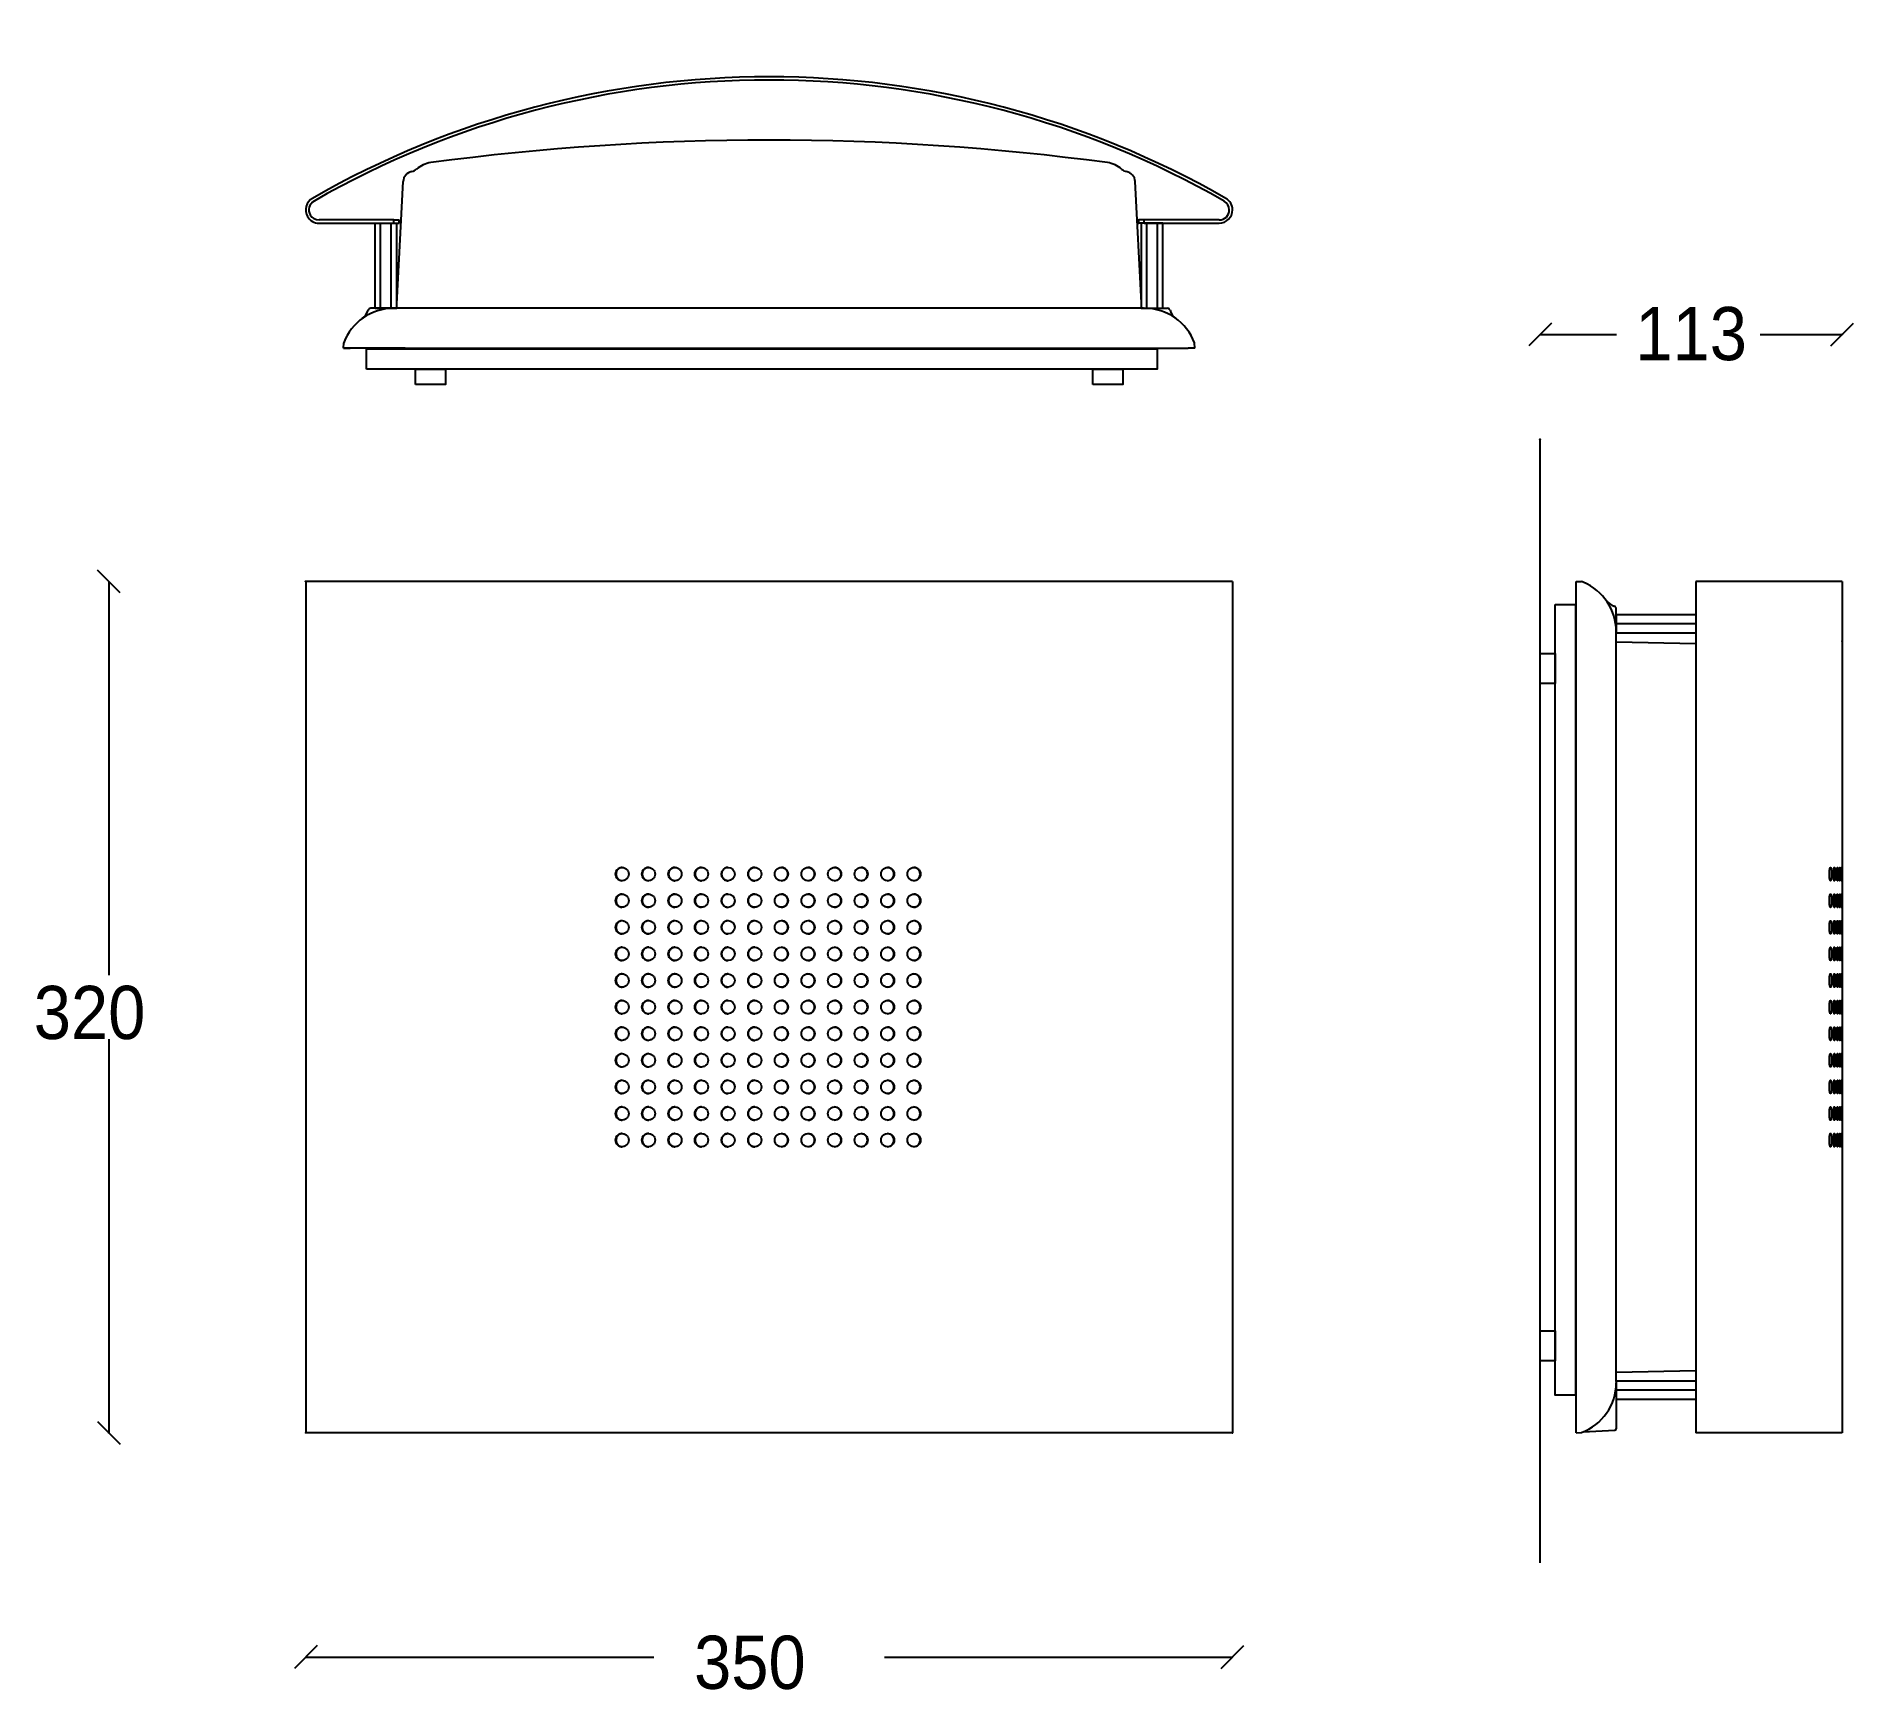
# Model space of a CAD drawing. Extents: x 0 to 246, y 3 to 226.
import ezdxf

# ---------------------------------------------------------------- set-up
doc = ezdxf.new("R2010")
doc.units = 0
doc.layers.add('LIVELLO_1', color=160, linetype='Continuous')
doc.styles.add('STD', font='txt')

# ---------------------------------------------------------------- blocks, each defined once
blk = doc.blocks.new('AI9-BLK1')
at = {"layer": 'LIVELLO_1', "color": 7}
for p, q in [((-73.93, 79.37), (-73.07, 95.89)), ((26.66, 79.48), (25.8, 95.89)), ((-74.3, 90.69), (-84.42, 90.69)), ((-84.42, 90.26), (-74.3, 90.26)), ((-76.84, 78.76), (-76.84, 90.26)), ((-76.82, 90.26), (-73.95, 90.26)), ((-76.11, 78.76), (-76.11, 90.26)), ((-74.66, 78.76), (-74.66, 90.26)), ((-74.3, 90.69), (-73.59, 90.69)), ((-74.3, 90.26), (-74.3, 90.69)), ((-74.3, 90.26), (-73.59, 90.26)), ((-73.59, 90.26), (-73.59, 90.69)), ((26.22, 90.26), (26.22, 90.69)), ((26.22, 90.69), (26.32, 90.69)), ((26.22, 90.26), (26.32, 90.26)), ((27.04, 90.69), (26.32, 90.69)), ((26.32, 90.26), (26.32, 90.69)), ((27.04, 90.26), (26.32, 90.26)), ((29.55, 90.24), (26.67, 90.24)), ((37.15, 90.69), (27.04, 90.69)), ((27.04, 90.26), (27.04, 90.69)), ((27.04, 90.26), (37.15, 90.26)), ((27.38, 78.74), (27.38, 90.24)), ((28.83, 78.74), (28.84, 90.24)), ((29.56, 78.74), (29.56, 90.24)), ((-66.09, 78.76), (-77.44, 78.76)), ((26.91, 78.76), (-66.09, 78.76)), ((26.91, 78.76), (30.17, 78.76)), ((82.02, 76.75), (78.96, 73.69)), ((119.78, 73.69), (122.84, 76.75)), ((-81.13, 73.36), (-81.09, 74.08)), ((33.86, 73.36), (33.83, 74.08)), ((80.49, 75.22), (90.8, 75.22)), ((110.22, 75.22), (121.31, 75.22)), ((-72.79, 73.36), (-81.13, 73.36)), ((-81.13, 73.36), (-80.23, 73.36)), ((-72.79, 73.36), (32.97, 73.36)), ((33.86, 73.36), (32.97, 73.36)), ((80.49, -90.66), (80.49, 61.06)), ((-111.28, 40.34), (-114.34, 43.4)), ((-112.81, 41.87), (-112.81, -11.31)), ((-86.22, 41.87), (-86.22, -73.12)), ((38.95, 41.87), (-86.22, 41.87)), ((38.95, 41.87), (38.95, -73.12)), ((85.38, -73.12), (85.38, 41.87)), ((85.38, 41.87), (86.09, 41.84)), ((101.55, 41.87), (101.55, -73.12)), ((121.31, 41.87), (101.55, 41.87)), ((121.31, 41.87), (121.31, -73.12)), ((90.77, 34.92), (90.77, 38.18)), ((101.55, 37.37), (90.77, 37.37)), ((101.55, 36.12), (90.77, 36.12)), ((90.77, -66.17), (90.77, 34.92)), ((101.55, 34.88), (90.77, 34.88)), ((-112.81, -19.94), (-112.81, -73.12)), ((101.55, -66.13), (90.77, -66.13)), ((90.77, -66.17), (90.77, -72.59)), ((101.55, -67.37), (90.77, -67.37)), ((101.55, -68.62), (90.77, -68.62)), ((-114.34, -71.59), (-111.28, -74.65)), ((38.95, -73.12), (-86.22, -73.12)), ((85.38, -73.12), (86.09, -73.08)), ((86.32, -73), (90.6, -72.77)), ((121.31, -73.12), (101.55, -73.12)), ((-84.69, -101.86), (-87.75, -104.93)), ((37.42, -104.93), (40.48, -101.86)), ((-86.22, -103.4), (-39.21, -103.4)), ((-8.06, -103.4), (38.95, -103.4))]:
    blk.add_line(p, q, dxfattribs=at)
for points in [[(-76.84, 78.76), (-73.93, 78.76), (-73.93, 90.26)], [(29.56, 78.74), (26.66, 78.75), (26.66, 90.24)], [(-78.02, 70.53), (-78.02, 73.27), (28.76, 73.27), (28.76, 70.53), (-78.02, 70.53)], [(-71.41, 68.48), (-71.41, 70.53), (-67.36, 70.53), (-67.36, 68.48), (-71.41, 68.48)], [(20.08, 68.48), (20.08, 70.53), (24.13, 70.53), (24.13, 68.48), (20.08, 68.48)], [(82.55, 38.76), (85.29, 38.76), (85.29, -68.02), (82.55, -68.02), (82.55, 38.76)], [(90.77, 37.37), (90.77, 36.12), (90.77, 34.88)], [(80.49, 32.15), (82.55, 32.15), (82.55, 28.1), (80.49, 28.1), (80.49, 32.15)], [(101.55, -64.74), (90.77, -64.97), (90.77, 33.72), (101.55, 33.5)], [(80.49, -59.34), (82.55, -59.34), (82.55, -63.39), (80.49, -63.39), (80.49, -59.34)], [(90.77, -66.13), (90.77, -67.37), (90.77, -68.62)]]:
    blk.add_lwpolyline(points, dxfattribs=at)
for centre, radius in [((80.49, 61.06), 0.0241), ((80.49, 61.06), 0.0241), ((-86.22, 41.87), 0.0242), ((-86.22, 41.87), 0.0242), ((-29.18, 2.34), 0.899), ((-29.18, -1.25), 0.899), ((-29.18, -4.84), 0.899), ((-29.18, -8.44), 0.899), ((-29.18, -12.03), 0.899), ((-29.18, -15.62), 0.899), ((-29.18, -19.22), 0.899), ((-29.18, -22.81), 0.899), ((-29.18, -26.41), 0.899), ((-29.18, -30), 0.899), ((-29.18, -33.59), 0.899)]:
    blk.add_circle(centre, radius, dxfattribs=at)
for centre, major_axis, ratio in [((121.31, 75.22), (-0.0009, -0.0269), 0.903382), ((121.31, 33.8), (-0.0009, -0.0255), 0.952159), ((121.31, 33.8), (-0.0009, -0.0255), 0.952159), ((-112.81, -73.12), (0.0246, 0), 0.923183), ((-86.22, -73.12), (0.0242, 0), 0.940048), ((-86.22, -73.12), (0.0242, 0), 0.940048), ((-86.22, -73.12), (0.0242, 0), 0.940048), ((-86.22, -73.12), (0.0242, 0), 0.940048), ((38.95, -73.12), (0.0248, 0), 0.916667), ((38.95, -73.12), (0.0248, 0), 0.916667), ((38.95, -103.4), (0.0248, 0), 0.916667)]:
    blk.add_ellipse(centre, major_axis=major_axis, ratio=ratio, dxfattribs=at)
for points, knots in [([(38.04, 93.61), (-0.16, 115.49), (-47.1, 115.49), (-85.31, 93.61), (-86.17, 93.12), (-86.47, 92.02), (-85.98, 91.16), (-85.66, 90.6), (-85.06, 90.26), (-84.42, 90.26)], [0, 0, 0, 0, 1, 1, 1, 2, 2, 2, 3, 3, 3, 3]), ([(37.15, 90.26), (38.14, 90.26), (38.95, 91.06), (38.95, 92.05), (38.95, 92.7), (38.6, 93.29), (38.04, 93.61)], [0, 0, 0, 0, 1, 1, 1, 2, 2, 2, 2]), ([(-85.1, 93.24), (-85.75, 92.86), (-85.98, 92.03), (-85.61, 91.37), (-85.36, 90.95), (-84.91, 90.69), (-84.42, 90.69)], [0, 0, 0, 0, 1, 1, 1, 2, 2, 2, 2]), ([(37.15, 90.69), (37.91, 90.69), (38.52, 91.3), (38.52, 92.05), (38.52, 92.54), (38.25, 92.99), (37.83, 93.24)], [0, 0, 0, 0, 1, 1, 1, 2, 2, 2, 2]), ([(-44.38, 2.34), (-44.38, 2.21), (-44.35, 2.08), (-44.29, 1.95), (-44.23, 1.83), (-44.15, 1.73), (-44.04, 1.64), (-43.94, 1.56), (-43.82, 1.5), (-43.69, 1.47), (-43.56, 1.44), (-43.42, 1.44), (-43.29, 1.47), (-43.16, 1.5), (-43.04, 1.56), (-42.94, 1.64), (-42.83, 1.73), (-42.75, 1.83), (-42.69, 1.95), (-42.63, 2.08), (-42.6, 2.21), (-42.6, 2.34), (-42.6, 2.48), (-42.63, 2.61), (-42.69, 2.73), (-42.75, 2.86), (-42.83, 2.96), (-42.94, 3.05), (-43.04, 3.13), (-43.16, 3.19), (-43.29, 3.22), (-43.42, 3.25), (-43.56, 3.25), (-43.69, 3.22), (-43.82, 3.19), (-43.94, 3.13), (-44.04, 3.05), (-44.15, 2.96), (-44.23, 2.86), (-44.29, 2.73), (-44.35, 2.61), (-44.38, 2.48), (-44.38, 2.34)], [0, 0, 0, 0, 1, 1, 1, 2, 2, 2, 3, 3, 3, 4, 4, 4, 5, 5, 5, 6, 6, 6, 7, 7, 7, 8, 8, 8, 9, 9, 9, 10, 10, 10, 11, 11, 11, 12, 12, 12, 13, 13, 13, 14, 14, 14, 14]), ([(-43.46, 3.24), (-43.52, 3.24), (-43.59, 3.23), (-43.65, 3.21), (-43.71, 3.2), (-43.78, 3.17), (-43.83, 3.14), (-43.89, 3.11), (-43.95, 3.08), (-44, 3.04), (-44.05, 2.99), (-44.09, 2.94), (-44.13, 2.9), (-44.17, 2.84), (-44.2, 2.79), (-44.23, 2.73), (-44.26, 2.67), (-44.28, 2.6), (-44.29, 2.54), (-44.31, 2.48), (-44.32, 2.41), (-44.32, 2.34), (-44.32, 2.28), (-44.31, 2.21), (-44.29, 2.15), (-44.28, 2.08), (-44.26, 2.02), (-44.23, 1.96), (-44.2, 1.9), (-44.17, 1.85), (-44.13, 1.79), (-44.09, 1.74), (-44.05, 1.7), (-44, 1.65), (-43.95, 1.61), (-43.89, 1.57), (-43.83, 1.54), (-43.78, 1.51), (-43.72, 1.49), (-43.65, 1.48), (-43.59, 1.46), (-43.53, 1.45), (-43.46, 1.45)], [0, 0, 0, 0, 1, 1, 1, 2, 2, 2, 3, 3, 3, 4, 4, 4, 5, 5, 5, 6, 6, 6, 7, 7, 7, 8, 8, 8, 9, 9, 9, 10, 10, 10, 11, 11, 11, 12, 12, 12, 13, 13, 13, 14, 14, 14, 14]), ([(-40.82, 2.34), (-40.82, 2.21), (-40.79, 2.08), (-40.73, 1.95), (-40.67, 1.83), (-40.59, 1.73), (-40.48, 1.64), (-40.38, 1.56), (-40.26, 1.5), (-40.13, 1.47), (-40, 1.44), (-39.86, 1.44), (-39.73, 1.47), (-39.6, 1.5), (-39.48, 1.56), (-39.37, 1.64), (-39.27, 1.73), (-39.18, 1.83), (-39.12, 1.95), (-39.07, 2.08), (-39.04, 2.21), (-39.04, 2.34), (-39.04, 2.48), (-39.07, 2.61), (-39.12, 2.73), (-39.18, 2.86), (-39.27, 2.96), (-39.37, 3.05), (-39.48, 3.13), (-39.6, 3.19), (-39.73, 3.22), (-39.86, 3.25), (-40, 3.25), (-40.13, 3.22), (-40.26, 3.19), (-40.38, 3.13), (-40.48, 3.05), (-40.59, 2.96), (-40.67, 2.86), (-40.73, 2.73), (-40.79, 2.61), (-40.82, 2.48), (-40.82, 2.34)], [0, 0, 0, 0, 1, 1, 1, 2, 2, 2, 3, 3, 3, 4, 4, 4, 5, 5, 5, 6, 6, 6, 7, 7, 7, 8, 8, 8, 9, 9, 9, 10, 10, 10, 11, 11, 11, 12, 12, 12, 13, 13, 13, 14, 14, 14, 14]), ([(-39.9, 3.24), (-39.97, 3.24), (-40.03, 3.23), (-40.1, 3.22), (-40.16, 3.2), (-40.22, 3.18), (-40.28, 3.15), (-40.34, 3.11), (-40.39, 3.08), (-40.45, 3.04), (-40.5, 3), (-40.54, 2.95), (-40.58, 2.9), (-40.62, 2.84), (-40.66, 2.79), (-40.68, 2.73), (-40.71, 2.67), (-40.73, 2.6), (-40.75, 2.54), (-40.76, 2.48), (-40.77, 2.41), (-40.77, 2.34), (-40.77, 2.28), (-40.76, 2.21), (-40.75, 2.15), (-40.73, 2.08), (-40.71, 2.02), (-40.68, 1.96), (-40.66, 1.9), (-40.62, 1.84), (-40.58, 1.79), (-40.54, 1.74), (-40.5, 1.69), (-40.45, 1.65), (-40.4, 1.61), (-40.34, 1.57), (-40.28, 1.54), (-40.22, 1.51), (-40.16, 1.49), (-40.1, 1.47), (-40.03, 1.46), (-39.97, 1.45), (-39.9, 1.45)], [0, 0, 0, 0, 1, 1, 1, 2, 2, 2, 3, 3, 3, 4, 4, 4, 5, 5, 5, 6, 6, 6, 7, 7, 7, 8, 8, 8, 9, 9, 9, 10, 10, 10, 11, 11, 11, 12, 12, 12, 13, 13, 13, 14, 14, 14, 14]), ([(-37.25, 2.34), (-37.25, 2.21), (-37.22, 2.08), (-37.16, 1.95), (-37.1, 1.83), (-37.02, 1.73), (-36.91, 1.64), (-36.81, 1.56), (-36.68, 1.5), (-36.55, 1.47), (-36.42, 1.44), (-36.29, 1.44), (-36.15, 1.47), (-36.03, 1.5), (-35.9, 1.56), (-35.8, 1.64), (-35.69, 1.73), (-35.61, 1.83), (-35.55, 1.95), (-35.49, 2.08), (-35.46, 2.21), (-35.46, 2.34), (-35.46, 2.48), (-35.49, 2.61), (-35.55, 2.73), (-35.61, 2.86), (-35.69, 2.96), (-35.8, 3.05), (-35.9, 3.13), (-36.03, 3.19), (-36.15, 3.22), (-36.29, 3.25), (-36.42, 3.25), (-36.55, 3.22), (-36.68, 3.19), (-36.81, 3.13), (-36.91, 3.05), (-37.02, 2.96), (-37.1, 2.86), (-37.16, 2.73), (-37.22, 2.61), (-37.25, 2.48), (-37.25, 2.34)], [0, 0, 0, 0, 1, 1, 1, 2, 2, 2, 3, 3, 3, 4, 4, 4, 5, 5, 5, 6, 6, 6, 7, 7, 7, 8, 8, 8, 9, 9, 9, 10, 10, 10, 11, 11, 11, 12, 12, 12, 13, 13, 13, 14, 14, 14, 14]), ([(-36.33, 3.24), (-36.4, 3.24), (-36.47, 3.23), (-36.53, 3.22), (-36.6, 3.2), (-36.66, 3.18), (-36.72, 3.15), (-36.78, 3.12), (-36.83, 3.08), (-36.88, 3.04), (-36.93, 3), (-36.98, 2.95), (-37.02, 2.9), (-37.06, 2.85), (-37.09, 2.79), (-37.12, 2.73), (-37.15, 2.67), (-37.17, 2.6), (-37.19, 2.54), (-37.2, 2.48), (-37.21, 2.41), (-37.21, 2.34), (-37.21, 2.28), (-37.2, 2.21), (-37.19, 2.15), (-37.17, 2.08), (-37.15, 2.02), (-37.12, 1.96), (-37.09, 1.9), (-37.06, 1.84), (-37.02, 1.79), (-36.98, 1.74), (-36.93, 1.69), (-36.88, 1.65), (-36.83, 1.61), (-36.78, 1.57), (-36.72, 1.54), (-36.66, 1.51), (-36.6, 1.49), (-36.53, 1.47), (-36.47, 1.45), (-36.4, 1.45), (-36.33, 1.45)], [0, 0, 0, 0, 1, 1, 1, 2, 2, 2, 3, 3, 3, 4, 4, 4, 5, 5, 5, 6, 6, 6, 7, 7, 7, 8, 8, 8, 9, 9, 9, 10, 10, 10, 11, 11, 11, 12, 12, 12, 13, 13, 13, 14, 14, 14, 14]), ([(-33.67, 2.34), (-33.67, 2.21), (-33.64, 2.08), (-33.58, 1.95), (-33.52, 1.83), (-33.43, 1.73), (-33.33, 1.64), (-33.22, 1.56), (-33.1, 1.5), (-32.97, 1.47), (-32.84, 1.44), (-32.7, 1.44), (-32.57, 1.47), (-32.44, 1.5), (-32.31, 1.56), (-32.21, 1.64), (-32.1, 1.73), (-32.02, 1.83), (-31.96, 1.95), (-31.9, 2.08), (-31.87, 2.21), (-31.87, 2.34), (-31.87, 2.48), (-31.9, 2.61), (-31.96, 2.73), (-32.02, 2.86), (-32.1, 2.96), (-32.21, 3.05), (-32.31, 3.13), (-32.44, 3.19), (-32.57, 3.22), (-32.7, 3.25), (-32.84, 3.25), (-32.97, 3.22), (-33.1, 3.19), (-33.22, 3.13), (-33.33, 3.05), (-33.43, 2.96), (-33.52, 2.86), (-33.58, 2.73), (-33.64, 2.61), (-33.67, 2.48), (-33.67, 2.34)], [0, 0, 0, 0, 1, 1, 1, 2, 2, 2, 3, 3, 3, 4, 4, 4, 5, 5, 5, 6, 6, 6, 7, 7, 7, 8, 8, 8, 9, 9, 9, 10, 10, 10, 11, 11, 11, 12, 12, 12, 13, 13, 13, 14, 14, 14, 14]), ([(-32.76, 3.24), (-32.82, 3.24), (-32.89, 3.23), (-32.95, 3.22), (-33.02, 3.2), (-33.08, 3.18), (-33.14, 3.15), (-33.2, 3.12), (-33.25, 3.08), (-33.31, 3.04), (-33.36, 3), (-33.4, 2.95), (-33.45, 2.9), (-33.49, 2.85), (-33.52, 2.79), (-33.55, 2.73), (-33.58, 2.67), (-33.6, 2.61), (-33.62, 2.54), (-33.63, 2.48), (-33.64, 2.41), (-33.64, 2.34), (-33.64, 2.28), (-33.63, 2.21), (-33.62, 2.15), (-33.6, 2.08), (-33.58, 2.02), (-33.55, 1.96), (-33.52, 1.9), (-33.49, 1.84), (-33.45, 1.79), (-33.4, 1.74), (-33.36, 1.69), (-33.31, 1.65), (-33.26, 1.6), (-33.2, 1.57), (-33.14, 1.54), (-33.08, 1.51), (-33.02, 1.49), (-32.95, 1.47), (-32.89, 1.45), (-32.82, 1.45), (-32.76, 1.45)], [0, 0, 0, 0, 1, 1, 1, 2, 2, 2, 3, 3, 3, 4, 4, 4, 5, 5, 5, 6, 6, 6, 7, 7, 7, 8, 8, 8, 9, 9, 9, 10, 10, 10, 11, 11, 11, 12, 12, 12, 13, 13, 13, 14, 14, 14, 14]), ([(-29.17, 3.24), (-29.23, 3.24), (-29.3, 3.23), (-29.37, 3.22), (-29.43, 3.2), (-29.49, 3.18), (-29.55, 3.15), (-29.61, 3.12), (-29.67, 3.08), (-29.72, 3.04), (-29.78, 3), (-29.82, 2.95), (-29.86, 2.9), (-29.9, 2.85), (-29.94, 2.79), (-29.97, 2.73), (-30, 2.67), (-30.02, 2.61), (-30.03, 2.54), (-30.05, 2.48), (-30.06, 2.41), (-30.06, 2.34), (-30.06, 2.28), (-30.05, 2.21), (-30.03, 2.15), (-30.02, 2.08), (-30, 2.02), (-29.97, 1.96), (-29.94, 1.9), (-29.9, 1.84), (-29.86, 1.79), (-29.82, 1.73), (-29.78, 1.69), (-29.72, 1.65), (-29.67, 1.6), (-29.61, 1.57), (-29.55, 1.54), (-29.5, 1.51), (-29.43, 1.49), (-29.37, 1.47), (-29.3, 1.45), (-29.23, 1.45), (-29.17, 1.45)], [0, 0, 0, 0, 1, 1, 1, 2, 2, 2, 3, 3, 3, 4, 4, 4, 5, 5, 5, 6, 6, 6, 7, 7, 7, 8, 8, 8, 9, 9, 9, 10, 10, 10, 11, 11, 11, 12, 12, 12, 13, 13, 13, 14, 14, 14, 14]), ([(-26.48, 2.34), (-26.48, 2.21), (-26.45, 2.08), (-26.39, 1.95), (-26.33, 1.83), (-26.25, 1.73), (-26.14, 1.64), (-26.04, 1.56), (-25.91, 1.5), (-25.78, 1.47), (-25.65, 1.44), (-25.51, 1.44), (-25.38, 1.47), (-25.25, 1.5), (-25.12, 1.56), (-25.02, 1.64), (-24.91, 1.73), (-24.83, 1.83), (-24.77, 1.95), (-24.71, 2.08), (-24.68, 2.21), (-24.68, 2.34), (-24.68, 2.48), (-24.71, 2.61), (-24.77, 2.73), (-24.83, 2.86), (-24.91, 2.96), (-25.02, 3.05), (-25.12, 3.13), (-25.25, 3.19), (-25.38, 3.22), (-25.51, 3.25), (-25.65, 3.25), (-25.78, 3.22), (-25.91, 3.19), (-26.04, 3.13), (-26.14, 3.05), (-26.25, 2.96), (-26.33, 2.86), (-26.39, 2.73), (-26.45, 2.61), (-26.48, 2.48), (-26.48, 2.34)], [0, 0, 0, 0, 1, 1, 1, 2, 2, 2, 3, 3, 3, 4, 4, 4, 5, 5, 5, 6, 6, 6, 7, 7, 7, 8, 8, 8, 9, 9, 9, 10, 10, 10, 11, 11, 11, 12, 12, 12, 13, 13, 13, 14, 14, 14, 14]), ([(-25.58, 3.24), (-25.64, 3.24), (-25.71, 3.23), (-25.78, 3.22), (-25.84, 3.2), (-25.9, 3.18), (-25.96, 3.15), (-26.03, 3.12), (-26.08, 3.09), (-26.13, 3.05), (-26.19, 3), (-26.23, 2.96), (-26.28, 2.9), (-26.32, 2.85), (-26.35, 2.79), (-26.38, 2.73), (-26.41, 2.67), (-26.43, 2.61), (-26.45, 2.54), (-26.46, 2.48), (-26.47, 2.41), (-26.47, 2.34), (-26.47, 2.28), (-26.46, 2.21), (-26.45, 2.14), (-26.43, 2.08), (-26.41, 2.02), (-26.38, 1.96), (-26.35, 1.89), (-26.32, 1.84), (-26.28, 1.78), (-26.23, 1.73), (-26.19, 1.68), (-26.13, 1.64), (-26.08, 1.6), (-26.03, 1.56), (-25.96, 1.54), (-25.9, 1.51), (-25.84, 1.48), (-25.78, 1.47), (-25.71, 1.45), (-25.64, 1.45), (-25.58, 1.45)], [0, 0, 0, 0, 1, 1, 1, 2, 2, 2, 3, 3, 3, 4, 4, 4, 5, 5, 5, 6, 6, 6, 7, 7, 7, 8, 8, 8, 9, 9, 9, 10, 10, 10, 11, 11, 11, 12, 12, 12, 13, 13, 13, 14, 14, 14, 14]), ([(-22.88, 2.34), (-22.88, 2.21), (-22.85, 2.08), (-22.79, 1.95), (-22.73, 1.83), (-22.65, 1.73), (-22.54, 1.64), (-22.44, 1.56), (-22.31, 1.5), (-22.18, 1.47), (-22.05, 1.44), (-21.91, 1.44), (-21.78, 1.47), (-21.65, 1.5), (-21.53, 1.56), (-21.42, 1.64), (-21.32, 1.73), (-21.23, 1.83), (-21.17, 1.95), (-21.11, 2.08), (-21.08, 2.21), (-21.08, 2.34), (-21.08, 2.48), (-21.11, 2.61), (-21.17, 2.73), (-21.23, 2.86), (-21.32, 2.96), (-21.42, 3.05), (-21.53, 3.13), (-21.65, 3.19), (-21.78, 3.22), (-21.91, 3.25), (-22.05, 3.25), (-22.18, 3.22), (-22.31, 3.19), (-22.44, 3.13), (-22.54, 3.05), (-22.65, 2.96), (-22.73, 2.86), (-22.79, 2.73), (-22.85, 2.61), (-22.88, 2.48), (-22.88, 2.34)], [0, 0, 0, 0, 1, 1, 1, 2, 2, 2, 3, 3, 3, 4, 4, 4, 5, 5, 5, 6, 6, 6, 7, 7, 7, 8, 8, 8, 9, 9, 9, 10, 10, 10, 11, 11, 11, 12, 12, 12, 13, 13, 13, 14, 14, 14, 14]), ([(-21.98, 1.45), (-21.85, 1.45), (-21.72, 1.48), (-21.6, 1.54), (-21.47, 1.59), (-21.37, 1.68), (-21.28, 1.78), (-21.2, 1.89), (-21.14, 2.01), (-21.11, 2.14), (-21.08, 2.28), (-21.08, 2.41), (-21.11, 2.54), (-21.14, 2.67), (-21.2, 2.8), (-21.28, 2.9), (-21.37, 3.01), (-21.47, 3.09), (-21.6, 3.15), (-21.72, 3.21), (-21.85, 3.24), (-21.98, 3.24)], [0, 0, 0, 0, 1, 1, 1, 2, 2, 2, 3, 3, 3, 4, 4, 4, 5, 5, 5, 6, 6, 6, 7, 7, 7, 7]), ([(-19.28, 2.34), (-19.28, 2.21), (-19.25, 2.08), (-19.19, 1.95), (-19.13, 1.83), (-19.05, 1.73), (-18.94, 1.64), (-18.84, 1.56), (-18.71, 1.5), (-18.58, 1.47), (-18.45, 1.44), (-18.31, 1.44), (-18.18, 1.47), (-18.05, 1.5), (-17.93, 1.56), (-17.82, 1.64), (-17.72, 1.73), (-17.63, 1.83), (-17.57, 1.95), (-17.52, 2.08), (-17.48, 2.21), (-17.48, 2.34), (-17.48, 2.48), (-17.52, 2.61), (-17.57, 2.73), (-17.63, 2.86), (-17.72, 2.96), (-17.82, 3.05), (-17.93, 3.13), (-18.05, 3.19), (-18.18, 3.22), (-18.31, 3.25), (-18.45, 3.25), (-18.58, 3.22), (-18.71, 3.19), (-18.84, 3.13), (-18.94, 3.05), (-19.05, 2.96), (-19.13, 2.86), (-19.19, 2.73), (-19.25, 2.61), (-19.28, 2.48), (-19.28, 2.34)], [0, 0, 0, 0, 1, 1, 1, 2, 2, 2, 3, 3, 3, 4, 4, 4, 5, 5, 5, 6, 6, 6, 7, 7, 7, 8, 8, 8, 9, 9, 9, 10, 10, 10, 11, 11, 11, 12, 12, 12, 13, 13, 13, 14, 14, 14, 14]), ([(-18.39, 1.45), (-18.26, 1.45), (-18.13, 1.48), (-18, 1.54), (-17.88, 1.6), (-17.78, 1.68), (-17.7, 1.79), (-17.61, 1.89), (-17.55, 2.01), (-17.52, 2.14), (-17.5, 2.28), (-17.5, 2.41), (-17.52, 2.54), (-17.55, 2.67), (-17.61, 2.8), (-17.7, 2.9), (-17.78, 3.01), (-17.88, 3.09), (-18, 3.15), (-18.12, 3.21), (-18.26, 3.24), (-18.39, 3.24)], [0, 0, 0, 0, 1, 1, 1, 2, 2, 2, 3, 3, 3, 4, 4, 4, 5, 5, 5, 6, 6, 6, 7, 7, 7, 7]), ([(-15.69, 2.34), (-15.69, 2.21), (-15.66, 2.08), (-15.6, 1.95), (-15.54, 1.83), (-15.46, 1.73), (-15.35, 1.64), (-15.25, 1.56), (-15.12, 1.5), (-14.99, 1.47), (-14.86, 1.44), (-14.72, 1.44), (-14.59, 1.47), (-14.46, 1.5), (-14.34, 1.56), (-14.23, 1.64), (-14.13, 1.73), (-14.04, 1.83), (-13.98, 1.95), (-13.92, 2.08), (-13.89, 2.21), (-13.89, 2.34), (-13.89, 2.48), (-13.92, 2.61), (-13.98, 2.73), (-14.04, 2.86), (-14.13, 2.96), (-14.23, 3.05), (-14.34, 3.13), (-14.46, 3.19), (-14.59, 3.22), (-14.72, 3.25), (-14.86, 3.25), (-14.99, 3.22), (-15.12, 3.19), (-15.25, 3.13), (-15.35, 3.05), (-15.46, 2.96), (-15.54, 2.86), (-15.6, 2.73), (-15.66, 2.61), (-15.69, 2.48), (-15.69, 2.34)], [0, 0, 0, 0, 1, 1, 1, 2, 2, 2, 3, 3, 3, 4, 4, 4, 5, 5, 5, 6, 6, 6, 7, 7, 7, 8, 8, 8, 9, 9, 9, 10, 10, 10, 11, 11, 11, 12, 12, 12, 13, 13, 13, 14, 14, 14, 14]), ([(-14.8, 1.45), (-14.67, 1.45), (-14.54, 1.48), (-14.42, 1.54), (-14.3, 1.6), (-14.2, 1.68), (-14.11, 1.79), (-14.03, 1.89), (-13.97, 2.02), (-13.94, 2.15), (-13.91, 2.28), (-13.91, 2.41), (-13.94, 2.54), (-13.97, 2.67), (-14.03, 2.8), (-14.11, 2.9), (-14.2, 3), (-14.3, 3.09), (-14.42, 3.15), (-14.54, 3.21), (-14.67, 3.24), (-14.8, 3.24)], [0, 0, 0, 0, 1, 1, 1, 2, 2, 2, 3, 3, 3, 4, 4, 4, 5, 5, 5, 6, 6, 6, 7, 7, 7, 7]), ([(-12.1, 2.34), (-12.1, 2.21), (-12.07, 2.08), (-12.01, 1.95), (-11.95, 1.83), (-11.87, 1.73), (-11.76, 1.64), (-11.66, 1.56), (-11.54, 1.5), (-11.4, 1.47), (-11.27, 1.44), (-11.14, 1.44), (-11.01, 1.47), (-10.88, 1.5), (-10.75, 1.56), (-10.65, 1.64), (-10.54, 1.73), (-10.46, 1.83), (-10.4, 1.95), (-10.34, 2.08), (-10.31, 2.21), (-10.31, 2.34), (-10.31, 2.48), (-10.34, 2.61), (-10.4, 2.73), (-10.46, 2.86), (-10.54, 2.96), (-10.65, 3.05), (-10.75, 3.13), (-10.88, 3.19), (-11.01, 3.22), (-11.14, 3.25), (-11.27, 3.25), (-11.4, 3.22), (-11.54, 3.19), (-11.66, 3.13), (-11.76, 3.05), (-11.87, 2.96), (-11.95, 2.86), (-12.01, 2.73), (-12.07, 2.61), (-12.1, 2.48), (-12.1, 2.34)], [0, 0, 0, 0, 1, 1, 1, 2, 2, 2, 3, 3, 3, 4, 4, 4, 5, 5, 5, 6, 6, 6, 7, 7, 7, 8, 8, 8, 9, 9, 9, 10, 10, 10, 11, 11, 11, 12, 12, 12, 13, 13, 13, 14, 14, 14, 14]), ([(-11.22, 1.45), (-11.09, 1.45), (-10.96, 1.48), (-10.84, 1.54), (-10.73, 1.6), (-10.62, 1.68), (-10.54, 1.79), (-10.46, 1.89), (-10.4, 2.02), (-10.37, 2.15), (-10.34, 2.28), (-10.34, 2.41), (-10.37, 2.54), (-10.4, 2.67), (-10.46, 2.79), (-10.54, 2.9), (-10.62, 3), (-10.72, 3.09), (-10.84, 3.15), (-10.96, 3.21), (-11.09, 3.24), (-11.22, 3.24)], [0, 0, 0, 0, 1, 1, 1, 2, 2, 2, 3, 3, 3, 4, 4, 4, 5, 5, 5, 6, 6, 6, 7, 7, 7, 7]), ([(-8.52, 2.34), (-8.52, 2.21), (-8.49, 2.08), (-8.43, 1.95), (-8.38, 1.83), (-8.29, 1.73), (-8.19, 1.64), (-8.08, 1.56), (-7.96, 1.5), (-7.83, 1.47), (-7.7, 1.44), (-7.56, 1.44), (-7.43, 1.47), (-7.3, 1.5), (-7.18, 1.56), (-7.07, 1.64), (-6.97, 1.73), (-6.88, 1.83), (-6.83, 1.95), (-6.77, 2.08), (-6.74, 2.21), (-6.74, 2.34), (-6.74, 2.48), (-6.77, 2.61), (-6.83, 2.73), (-6.88, 2.86), (-6.97, 2.96), (-7.07, 3.05), (-7.18, 3.13), (-7.3, 3.19), (-7.43, 3.22), (-7.56, 3.25), (-7.7, 3.25), (-7.83, 3.22), (-7.96, 3.19), (-8.08, 3.13), (-8.19, 3.05), (-8.29, 2.96), (-8.38, 2.86), (-8.43, 2.73), (-8.49, 2.61), (-8.52, 2.48), (-8.52, 2.34)], [0, 0, 0, 0, 1, 1, 1, 2, 2, 2, 3, 3, 3, 4, 4, 4, 5, 5, 5, 6, 6, 6, 7, 7, 7, 8, 8, 8, 9, 9, 9, 10, 10, 10, 11, 11, 11, 12, 12, 12, 13, 13, 13, 14, 14, 14, 14]), ([(-7.65, 1.45), (-7.52, 1.45), (-7.39, 1.48), (-7.28, 1.54), (-7.16, 1.6), (-7.06, 1.69), (-6.98, 1.79), (-6.89, 1.9), (-6.84, 2.02), (-6.81, 2.15), (-6.78, 2.28), (-6.78, 2.41), (-6.81, 2.54), (-6.84, 2.67), (-6.89, 2.79), (-6.98, 2.9), (-7.06, 3), (-7.16, 3.09), (-7.28, 3.15), (-7.39, 3.2), (-7.52, 3.24), (-7.65, 3.24)], [0, 0, 0, 0, 1, 1, 1, 2, 2, 2, 3, 3, 3, 4, 4, 4, 5, 5, 5, 6, 6, 6, 7, 7, 7, 7]), ([(-4.96, 2.34), (-4.96, 2.21), (-4.93, 2.08), (-4.87, 1.95), (-4.81, 1.83), (-4.73, 1.73), (-4.62, 1.64), (-4.52, 1.56), (-4.4, 1.5), (-4.27, 1.47), (-4.14, 1.44), (-4, 1.44), (-3.87, 1.47), (-3.74, 1.5), (-3.62, 1.56), (-3.52, 1.64), (-3.41, 1.73), (-3.33, 1.83), (-3.27, 1.95), (-3.21, 2.08), (-3.18, 2.21), (-3.18, 2.34), (-3.18, 2.48), (-3.21, 2.61), (-3.27, 2.73), (-3.33, 2.86), (-3.41, 2.96), (-3.52, 3.05), (-3.62, 3.13), (-3.74, 3.19), (-3.87, 3.22), (-4, 3.25), (-4.14, 3.25), (-4.27, 3.22), (-4.4, 3.19), (-4.52, 3.13), (-4.62, 3.05), (-4.73, 2.96), (-4.81, 2.86), (-4.87, 2.73), (-4.93, 2.61), (-4.96, 2.48), (-4.96, 2.34)], [0, 0, 0, 0, 1, 1, 1, 2, 2, 2, 3, 3, 3, 4, 4, 4, 5, 5, 5, 6, 6, 6, 7, 7, 7, 8, 8, 8, 9, 9, 9, 10, 10, 10, 11, 11, 11, 12, 12, 12, 13, 13, 13, 14, 14, 14, 14]), ([(-4.1, 1.45), (-3.97, 1.45), (-3.84, 1.48), (-3.72, 1.54), (-3.61, 1.6), (-3.5, 1.69), (-3.43, 1.79), (-3.35, 1.9), (-3.29, 2.02), (-3.26, 2.15), (-3.23, 2.28), (-3.23, 2.41), (-3.26, 2.54), (-3.29, 2.67), (-3.35, 2.79), (-3.43, 2.9), (-3.5, 3), (-3.61, 3.08), (-3.72, 3.14), (-3.84, 3.2), (-3.97, 3.24), (-4.1, 3.24)], [0, 0, 0, 0, 1, 1, 1, 2, 2, 2, 3, 3, 3, 4, 4, 4, 5, 5, 5, 6, 6, 6, 7, 7, 7, 7]), ([(119.57, 2.34), (119.57, 2.28), (119.57, 2.21), (119.57, 2.14), (119.57, 2.08), (119.58, 2.02), (119.58, 1.95), (119.59, 1.9), (119.59, 1.84), (119.6, 1.78), (119.61, 1.74), (119.61, 1.69), (119.62, 1.64), (119.63, 1.62), (119.63, 1.6), (119.64, 1.58), (119.64, 1.57), (119.65, 1.55), (119.65, 1.53), (119.66, 1.52), (119.66, 1.51), (119.67, 1.5), (119.67, 1.49), (119.67, 1.48), (119.68, 1.47), (119.69, 1.46), (119.69, 1.45), (119.7, 1.45), (119.7, 1.45), (119.71, 1.45), (119.71, 1.45), (119.72, 1.45), (119.73, 1.45), (119.73, 1.45), (119.74, 1.45), (119.74, 1.46), (119.75, 1.47), (119.75, 1.48), (119.76, 1.49), (119.76, 1.5), (119.77, 1.51), (119.77, 1.52), (119.78, 1.53), (119.78, 1.55), (119.79, 1.57), (119.79, 1.58), (119.79, 1.6), (119.8, 1.62), (119.8, 1.64), (119.81, 1.69), (119.82, 1.74), (119.82, 1.78), (119.83, 1.84), (119.84, 1.9), (119.84, 1.95), (119.85, 2.02), (119.85, 2.08), (119.85, 2.14), (119.85, 2.21), (119.85, 2.28), (119.85, 2.34), (119.85, 2.41), (119.85, 2.48), (119.85, 2.54), (119.85, 2.61), (119.85, 2.67), (119.84, 2.73), (119.84, 2.79), (119.83, 2.85), (119.82, 2.9), (119.82, 2.95), (119.81, 3), (119.8, 3.05), (119.8, 3.07), (119.79, 3.08), (119.79, 3.1), (119.79, 3.12), (119.78, 3.14), (119.78, 3.15), (119.77, 3.17), (119.77, 3.18), (119.76, 3.19), (119.76, 3.2), (119.75, 3.21), (119.75, 3.22), (119.74, 3.23), (119.74, 3.23), (119.73, 3.24), (119.73, 3.24), (119.72, 3.24), (119.71, 3.24), (119.71, 3.24), (119.7, 3.24), (119.7, 3.24), (119.69, 3.23), (119.69, 3.23), (119.68, 3.22), (119.67, 3.21), (119.67, 3.2), (119.67, 3.19), (119.66, 3.18), (119.66, 3.17), (119.65, 3.15), (119.65, 3.14), (119.64, 3.12), (119.64, 3.1), (119.63, 3.08), (119.63, 3.06), (119.62, 3.05), (119.61, 3), (119.61, 2.95), (119.6, 2.9), (119.59, 2.85), (119.59, 2.79), (119.58, 2.73), (119.58, 2.67), (119.57, 2.61), (119.57, 2.54), (119.57, 2.48), (119.57, 2.41), (119.57, 2.34)], [0, 0, 0, 0, 1, 1, 1, 2, 2, 2, 3, 3, 3, 4, 4, 4, 5, 5, 5, 6, 6, 6, 7, 7, 7, 8, 8, 8, 9, 9, 9, 10, 10, 10, 11, 11, 11, 12, 12, 12, 13, 13, 13, 14, 14, 14, 15, 15, 15, 16, 16, 16, 17, 17, 17, 18, 18, 18, 19, 19, 19, 20, 20, 20, 21, 21, 21, 22, 22, 22, 23, 23, 23, 24, 24, 24, 25, 25, 25, 26, 26, 26, 27, 27, 27, 28, 28, 28, 29, 29, 29, 30, 30, 30, 31, 31, 31, 32, 32, 32, 33, 33, 33, 34, 34, 34, 35, 35, 35, 36, 36, 36, 37, 37, 37, 38, 38, 38, 39, 39, 39, 40, 40, 40, 40]), ([(120.12, 2.34), (120.12, 2.28), (120.12, 2.21), (120.12, 2.14), (120.12, 2.08), (120.12, 2.02), (120.13, 1.95), (120.13, 1.9), (120.14, 1.84), (120.14, 1.78), (120.15, 1.74), (120.16, 1.69), (120.16, 1.64), (120.17, 1.62), (120.17, 1.6), (120.17, 1.58), (120.18, 1.57), (120.18, 1.55), (120.19, 1.53), (120.19, 1.52), (120.19, 1.51), (120.2, 1.5), (120.2, 1.49), (120.21, 1.48), (120.21, 1.47), (120.22, 1.46), (120.22, 1.45), (120.22, 1.45), (120.23, 1.45), (120.23, 1.45), (120.24, 1.45), (120.24, 1.45), (120.25, 1.45), (120.25, 1.45), (120.26, 1.45), (120.26, 1.46), (120.27, 1.47), (120.27, 1.48), (120.27, 1.49), (120.28, 1.5), (120.28, 1.51), (120.29, 1.52), (120.29, 1.53), (120.29, 1.55), (120.3, 1.57), (120.3, 1.58), (120.3, 1.6), (120.31, 1.62), (120.31, 1.64), (120.32, 1.69), (120.32, 1.74), (120.33, 1.78), (120.33, 1.84), (120.34, 1.9), (120.34, 1.95), (120.35, 2.02), (120.35, 2.08), (120.35, 2.14), (120.35, 2.21), (120.35, 2.28), (120.35, 2.34), (120.35, 2.41), (120.35, 2.48), (120.35, 2.54), (120.35, 2.61), (120.35, 2.67), (120.34, 2.73), (120.34, 2.79), (120.33, 2.85), (120.33, 2.9), (120.32, 2.95), (120.32, 3), (120.31, 3.05), (120.31, 3.06), (120.3, 3.08), (120.3, 3.1), (120.3, 3.12), (120.29, 3.14), (120.29, 3.15), (120.29, 3.17), (120.28, 3.18), (120.28, 3.19), (120.27, 3.2), (120.27, 3.21), (120.27, 3.22), (120.26, 3.23), (120.26, 3.23), (120.25, 3.24), (120.25, 3.24), (120.24, 3.24), (120.24, 3.24), (120.23, 3.24), (120.23, 3.24), (120.22, 3.24), (120.22, 3.23), (120.22, 3.23), (120.21, 3.22), (120.21, 3.21), (120.2, 3.2), (120.2, 3.19), (120.19, 3.18), (120.19, 3.17), (120.19, 3.15), (120.18, 3.14), (120.18, 3.12), (120.17, 3.1), (120.17, 3.08), (120.17, 3.06), (120.16, 3.05), (120.16, 3), (120.15, 2.95), (120.14, 2.9), (120.14, 2.85), (120.13, 2.79), (120.13, 2.73), (120.12, 2.67), (120.12, 2.61), (120.12, 2.54), (120.12, 2.48), (120.12, 2.41), (120.12, 2.34)], [0, 0, 0, 0, 1, 1, 1, 2, 2, 2, 3, 3, 3, 4, 4, 4, 5, 5, 5, 6, 6, 6, 7, 7, 7, 8, 8, 8, 9, 9, 9, 10, 10, 10, 11, 11, 11, 12, 12, 12, 13, 13, 13, 14, 14, 14, 15, 15, 15, 16, 16, 16, 17, 17, 17, 18, 18, 18, 19, 19, 19, 20, 20, 20, 21, 21, 21, 22, 22, 22, 23, 23, 23, 24, 24, 24, 25, 25, 25, 26, 26, 26, 27, 27, 27, 28, 28, 28, 29, 29, 29, 30, 30, 30, 31, 31, 31, 32, 32, 32, 33, 33, 33, 34, 34, 34, 35, 35, 35, 36, 36, 36, 37, 37, 37, 38, 38, 38, 39, 39, 39, 40, 40, 40, 40]), ([(120.56, 2.34), (120.56, 2.28), (120.56, 2.21), (120.57, 2.14), (120.57, 2.08), (120.57, 2.02), (120.57, 1.95), (120.58, 1.9), (120.58, 1.84), (120.58, 1.78), (120.59, 1.74), (120.59, 1.69), (120.6, 1.64), (120.6, 1.62), (120.61, 1.6), (120.61, 1.58), (120.61, 1.57), (120.62, 1.55), (120.62, 1.53), (120.62, 1.52), (120.62, 1.51), (120.63, 1.5), (120.63, 1.49), (120.63, 1.48), (120.64, 1.47), (120.64, 1.46), (120.64, 1.46), (120.65, 1.45), (120.65, 1.45), (120.65, 1.45), (120.66, 1.45), (120.66, 1.45), (120.67, 1.45), (120.67, 1.45), (120.67, 1.46), (120.68, 1.46), (120.68, 1.47), (120.68, 1.48), (120.68, 1.49), (120.69, 1.5), (120.69, 1.51), (120.7, 1.52), (120.7, 1.53), (120.7, 1.55), (120.7, 1.57), (120.71, 1.58), (120.71, 1.6), (120.71, 1.62), (120.71, 1.64), (120.72, 1.69), (120.73, 1.74), (120.73, 1.78), (120.73, 1.84), (120.74, 1.9), (120.74, 1.95), (120.74, 2.02), (120.74, 2.08), (120.75, 2.14), (120.75, 2.21), (120.75, 2.28), (120.75, 2.34), (120.75, 2.41), (120.75, 2.48), (120.75, 2.54), (120.74, 2.61), (120.74, 2.67), (120.74, 2.73), (120.74, 2.79), (120.73, 2.85), (120.73, 2.9), (120.73, 2.95), (120.72, 3), (120.71, 3.05), (120.71, 3.06), (120.71, 3.08), (120.71, 3.1), (120.7, 3.12), (120.7, 3.14), (120.7, 3.15), (120.7, 3.17), (120.69, 3.18), (120.69, 3.19), (120.68, 3.2), (120.68, 3.21), (120.68, 3.22), (120.68, 3.23), (120.67, 3.23), (120.67, 3.24), (120.67, 3.24), (120.66, 3.24), (120.66, 3.24), (120.65, 3.24), (120.65, 3.24), (120.65, 3.24), (120.64, 3.23), (120.64, 3.23), (120.64, 3.22), (120.63, 3.21), (120.63, 3.2), (120.63, 3.19), (120.62, 3.18), (120.62, 3.17), (120.62, 3.15), (120.62, 3.14), (120.61, 3.12), (120.61, 3.1), (120.61, 3.08), (120.6, 3.06), (120.6, 3.05), (120.59, 3), (120.59, 2.95), (120.58, 2.9), (120.58, 2.85), (120.58, 2.79), (120.57, 2.73), (120.57, 2.67), (120.57, 2.61), (120.57, 2.54), (120.56, 2.48), (120.56, 2.41), (120.56, 2.34)], [0, 0, 0, 0, 1, 1, 1, 2, 2, 2, 3, 3, 3, 4, 4, 4, 5, 5, 5, 6, 6, 6, 7, 7, 7, 8, 8, 8, 9, 9, 9, 10, 10, 10, 11, 11, 11, 12, 12, 12, 13, 13, 13, 14, 14, 14, 15, 15, 15, 16, 16, 16, 17, 17, 17, 18, 18, 18, 19, 19, 19, 20, 20, 20, 21, 21, 21, 22, 22, 22, 23, 23, 23, 24, 24, 24, 25, 25, 25, 26, 26, 26, 27, 27, 27, 28, 28, 28, 29, 29, 29, 30, 30, 30, 31, 31, 31, 32, 32, 32, 33, 33, 33, 34, 34, 34, 35, 35, 35, 36, 36, 36, 37, 37, 37, 38, 38, 38, 39, 39, 39, 40, 40, 40, 40]), ([(120.91, 2.34), (120.91, 2.28), (120.91, 2.21), (120.91, 2.14), (120.91, 2.08), (120.91, 2.02), (120.91, 1.95), (120.92, 1.9), (120.92, 1.84), (120.92, 1.78), (120.93, 1.74), (120.93, 1.69), (120.93, 1.64), (120.93, 1.62), (120.94, 1.6), (120.94, 1.58), (120.94, 1.57), (120.94, 1.55), (120.95, 1.53), (120.95, 1.52), (120.95, 1.51), (120.95, 1.5), (120.96, 1.49), (120.96, 1.48), (120.96, 1.47), (120.96, 1.46), (120.96, 1.46), (120.97, 1.45), (120.97, 1.45), (120.97, 1.45), (120.97, 1.45), (120.98, 1.45), (120.98, 1.45), (120.98, 1.45), (120.99, 1.46), (120.99, 1.46), (120.99, 1.47), (120.99, 1.48), (120.99, 1.49), (121, 1.5), (121, 1.51), (121, 1.52), (121, 1.53), (121.01, 1.55), (121.01, 1.57), (121.01, 1.58), (121.01, 1.6), (121.01, 1.62), (121.02, 1.64), (121.02, 1.69), (121.02, 1.74), (121.03, 1.78), (121.03, 1.84), (121.03, 1.9), (121.03, 1.95), (121.03, 2.02), (121.04, 2.08), (121.04, 2.14), (121.04, 2.21), (121.04, 2.28), (121.04, 2.34), (121.04, 2.41), (121.04, 2.48), (121.04, 2.54), (121.04, 2.61), (121.03, 2.67), (121.03, 2.73), (121.03, 2.79), (121.03, 2.85), (121.03, 2.9), (121.02, 2.95), (121.02, 3), (121.02, 3.05), (121.01, 3.06), (121.01, 3.08), (121.01, 3.1), (121.01, 3.12), (121.01, 3.14), (121, 3.15), (121, 3.17), (121, 3.18), (121, 3.19), (120.99, 3.2), (120.99, 3.21), (120.99, 3.22), (120.99, 3.23), (120.99, 3.23), (120.98, 3.24), (120.98, 3.24), (120.98, 3.24), (120.97, 3.24), (120.97, 3.24), (120.97, 3.24), (120.97, 3.24), (120.96, 3.23), (120.96, 3.22), (120.96, 3.22), (120.96, 3.21), (120.96, 3.2), (120.95, 3.19), (120.95, 3.18), (120.95, 3.17), (120.95, 3.15), (120.94, 3.14), (120.94, 3.12), (120.94, 3.1), (120.94, 3.08), (120.93, 3.06), (120.93, 3.05), (120.93, 3), (120.93, 2.95), (120.92, 2.9), (120.92, 2.85), (120.92, 2.79), (120.91, 2.73), (120.91, 2.67), (120.91, 2.61), (120.91, 2.54), (120.91, 2.48), (120.91, 2.41), (120.91, 2.34)], [0, 0, 0, 0, 1, 1, 1, 2, 2, 2, 3, 3, 3, 4, 4, 4, 5, 5, 5, 6, 6, 6, 7, 7, 7, 8, 8, 8, 9, 9, 9, 10, 10, 10, 11, 11, 11, 12, 12, 12, 13, 13, 13, 14, 14, 14, 15, 15, 15, 16, 16, 16, 17, 17, 17, 18, 18, 18, 19, 19, 19, 20, 20, 20, 21, 21, 21, 22, 22, 22, 23, 23, 23, 24, 24, 24, 25, 25, 25, 26, 26, 26, 27, 27, 27, 28, 28, 28, 29, 29, 29, 30, 30, 30, 31, 31, 31, 32, 32, 32, 33, 33, 33, 34, 34, 34, 35, 35, 35, 36, 36, 36, 37, 37, 37, 38, 38, 38, 39, 39, 39, 40, 40, 40, 40]), ([(121.14, 2.34), (121.14, 2.28), (121.15, 2.21), (121.15, 2.14), (121.15, 2.08), (121.15, 2.02), (121.15, 1.95), (121.15, 1.9), (121.15, 1.84), (121.16, 1.78), (121.16, 1.74), (121.16, 1.69), (121.16, 1.64), (121.16, 1.62), (121.16, 1.6), (121.16, 1.58), (121.17, 1.57), (121.17, 1.55), (121.17, 1.53), (121.17, 1.52), (121.17, 1.51), (121.17, 1.5), (121.18, 1.49), (121.18, 1.48), (121.18, 1.47), (121.18, 1.46), (121.19, 1.45), (121.19, 1.45), (121.19, 1.45), (121.19, 1.46), (121.2, 1.47), (121.2, 1.48), (121.2, 1.49), (121.2, 1.5), (121.2, 1.51), (121.2, 1.52), (121.2, 1.53), (121.21, 1.55), (121.21, 1.57), (121.21, 1.58), (121.21, 1.6), (121.21, 1.62), (121.21, 1.64), (121.21, 1.69), (121.22, 1.74), (121.22, 1.78), (121.22, 1.84), (121.22, 1.9), (121.22, 1.95), (121.22, 2.02), (121.22, 2.08), (121.22, 2.14), (121.22, 2.21), (121.22, 2.28), (121.22, 2.34), (121.22, 2.41), (121.22, 2.48), (121.22, 2.54), (121.22, 2.61), (121.22, 2.67), (121.22, 2.73), (121.22, 2.79), (121.22, 2.85), (121.22, 2.9), (121.22, 2.95), (121.21, 3), (121.21, 3.05), (121.21, 3.06), (121.21, 3.09), (121.21, 3.1), (121.21, 3.12), (121.21, 3.14), (121.2, 3.15), (121.2, 3.17), (121.2, 3.18), (121.2, 3.19), (121.2, 3.2), (121.2, 3.21), (121.2, 3.22), (121.19, 3.23), (121.19, 3.24), (121.19, 3.24), (121.19, 3.24), (121.18, 3.23), (121.18, 3.22), (121.18, 3.21), (121.18, 3.2), (121.17, 3.19), (121.17, 3.18), (121.17, 3.17), (121.17, 3.15), (121.17, 3.14), (121.17, 3.12), (121.16, 3.1), (121.16, 3.08), (121.16, 3.06), (121.16, 3.05), (121.16, 3), (121.16, 2.95), (121.16, 2.9), (121.15, 2.85), (121.15, 2.79), (121.15, 2.73), (121.15, 2.67), (121.15, 2.61), (121.15, 2.54), (121.15, 2.48), (121.14, 2.41), (121.14, 2.34)], [0, 0, 0, 0, 1, 1, 1, 2, 2, 2, 3, 3, 3, 4, 4, 4, 5, 5, 5, 6, 6, 6, 7, 7, 7, 8, 8, 8, 9, 9, 9, 10, 10, 10, 11, 11, 11, 12, 12, 12, 13, 13, 13, 14, 14, 14, 15, 15, 15, 16, 16, 16, 17, 17, 17, 18, 18, 18, 19, 19, 19, 20, 20, 20, 21, 21, 21, 22, 22, 22, 23, 23, 23, 24, 24, 24, 25, 25, 25, 26, 26, 26, 27, 27, 27, 28, 28, 28, 29, 29, 29, 30, 30, 30, 31, 31, 31, 32, 32, 32, 33, 33, 33, 34, 34, 34, 35, 35, 35, 36, 36, 36, 36]), ([(121.28, 2.34), (121.28, 2.28), (121.28, 2.21), (121.28, 2.14), (121.28, 2.08), (121.28, 2.02), (121.28, 1.95), (121.28, 1.9), (121.28, 1.84), (121.28, 1.78), (121.28, 1.74), (121.28, 1.69), (121.29, 1.64), (121.29, 1.61), (121.29, 1.57), (121.29, 1.53), (121.29, 1.52), (121.29, 1.51), (121.29, 1.5), (121.29, 1.49), (121.29, 1.48), (121.29, 1.47), (121.29, 1.46), (121.3, 1.45), (121.3, 1.45), (121.3, 1.45), (121.3, 1.46), (121.3, 1.47), (121.3, 1.48), (121.3, 1.49), (121.3, 1.5), (121.3, 1.51), (121.3, 1.52), (121.3, 1.53), (121.3, 1.57), (121.3, 1.61), (121.3, 1.64), (121.31, 1.69), (121.31, 1.74), (121.31, 1.78), (121.31, 1.84), (121.31, 1.9), (121.31, 1.95), (121.31, 2.02), (121.31, 2.08), (121.31, 2.14), (121.31, 2.14), (121.31, 2.34), (121.31, 2.34), (121.31, 2.34), (121.31, 2.54), (121.31, 2.54), (121.31, 2.61), (121.31, 2.67), (121.31, 2.73), (121.31, 2.79), (121.31, 2.85), (121.31, 2.9), (121.31, 2.95), (121.31, 3), (121.3, 3.05), (121.3, 3.08), (121.3, 3.12), (121.3, 3.15), (121.3, 3.17), (121.3, 3.18), (121.3, 3.19), (121.3, 3.2), (121.3, 3.21), (121.3, 3.22), (121.3, 3.23), (121.3, 3.24), (121.3, 3.24), (121.3, 3.24), (121.29, 3.23), (121.29, 3.22), (121.29, 3.21), (121.29, 3.2), (121.29, 3.19), (121.29, 3.18), (121.29, 3.17), (121.29, 3.15), (121.29, 3.12), (121.29, 3.08), (121.29, 3.05), (121.28, 3), (121.28, 2.95), (121.28, 2.9), (121.28, 2.85), (121.28, 2.79), (121.28, 2.73), (121.28, 2.67), (121.28, 2.61), (121.28, 2.54), (121.28, 2.48), (121.28, 2.41), (121.28, 2.34)], [0, 0, 0, 0, 1, 1, 1, 2, 2, 2, 3, 3, 3, 4, 4, 4, 5, 5, 5, 6, 6, 6, 7, 7, 7, 8, 8, 8, 9, 9, 9, 10, 10, 10, 11, 11, 11, 12, 12, 12, 13, 13, 13, 14, 14, 14, 15, 15, 15, 16, 16, 16, 17, 17, 17, 18, 18, 18, 19, 19, 19, 20, 20, 20, 21, 21, 21, 22, 22, 22, 23, 23, 23, 24, 24, 24, 25, 25, 25, 26, 26, 26, 27, 27, 27, 28, 28, 28, 29, 29, 29, 30, 30, 30, 31, 31, 31, 32, 32, 32, 32]), ([(-44.38, -1.25), (-44.38, -1.38), (-44.35, -1.52), (-44.29, -1.64), (-44.23, -1.76), (-44.15, -1.87), (-44.04, -1.95), (-43.94, -2.03), (-43.82, -2.1), (-43.69, -2.13), (-43.56, -2.15), (-43.42, -2.15), (-43.29, -2.13), (-43.16, -2.1), (-43.04, -2.03), (-42.94, -1.95), (-42.83, -1.87), (-42.75, -1.76), (-42.69, -1.64), (-42.63, -1.52), (-42.6, -1.38), (-42.6, -1.25), (-42.6, -1.12), (-42.63, -0.98), (-42.69, -0.86), (-42.75, -0.74), (-42.83, -0.63), (-42.94, -0.55), (-43.04, -0.46), (-43.16, -0.4), (-43.29, -0.37), (-43.42, -0.34), (-43.56, -0.34), (-43.69, -0.37), (-43.82, -0.4), (-43.94, -0.46), (-44.04, -0.55), (-44.15, -0.63), (-44.23, -0.74), (-44.29, -0.86), (-44.35, -0.98), (-44.38, -1.12), (-44.38, -1.25)], [0, 0, 0, 0, 1, 1, 1, 2, 2, 2, 3, 3, 3, 4, 4, 4, 5, 5, 5, 6, 6, 6, 7, 7, 7, 8, 8, 8, 9, 9, 9, 10, 10, 10, 11, 11, 11, 12, 12, 12, 13, 13, 13, 14, 14, 14, 14]), ([(-43.46, -0.35), (-43.52, -0.35), (-43.59, -0.36), (-43.65, -0.38), (-43.71, -0.4), (-43.78, -0.42), (-43.83, -0.45), (-43.89, -0.48), (-43.95, -0.52), (-44, -0.56), (-44.05, -0.6), (-44.09, -0.65), (-44.13, -0.7), (-44.17, -0.75), (-44.2, -0.81), (-44.23, -0.87), (-44.26, -0.93), (-44.28, -0.99), (-44.29, -1.05), (-44.31, -1.12), (-44.32, -1.18), (-44.32, -1.25), (-44.32, -1.32), (-44.31, -1.38), (-44.29, -1.45), (-44.28, -1.51), (-44.26, -1.57), (-44.23, -1.63), (-44.2, -1.69), (-44.17, -1.75), (-44.13, -1.8), (-44.09, -1.85), (-44.05, -1.9), (-44, -1.94), (-43.95, -1.98), (-43.89, -2.02), (-43.83, -2.05), (-43.78, -2.08), (-43.72, -2.1), (-43.65, -2.12), (-43.59, -2.14), (-43.53, -2.14), (-43.46, -2.15)], [0, 0, 0, 0, 1, 1, 1, 2, 2, 2, 3, 3, 3, 4, 4, 4, 5, 5, 5, 6, 6, 6, 7, 7, 7, 8, 8, 8, 9, 9, 9, 10, 10, 10, 11, 11, 11, 12, 12, 12, 13, 13, 13, 14, 14, 14, 14]), ([(-40.82, -1.25), (-40.82, -1.38), (-40.79, -1.52), (-40.73, -1.64), (-40.67, -1.76), (-40.59, -1.87), (-40.48, -1.95), (-40.38, -2.03), (-40.26, -2.1), (-40.13, -2.13), (-40, -2.15), (-39.86, -2.15), (-39.73, -2.13), (-39.6, -2.1), (-39.48, -2.03), (-39.37, -1.95), (-39.27, -1.87), (-39.18, -1.76), (-39.12, -1.64), (-39.07, -1.52), (-39.04, -1.38), (-39.04, -1.25), (-39.04, -1.12), (-39.07, -0.98), (-39.12, -0.86), (-39.18, -0.74), (-39.27, -0.63), (-39.37, -0.55), (-39.48, -0.46), (-39.6, -0.4), (-39.73, -0.37), (-39.86, -0.34), (-40, -0.34), (-40.13, -0.37), (-40.26, -0.4), (-40.38, -0.46), (-40.48, -0.55), (-40.59, -0.63), (-40.67, -0.74), (-40.73, -0.86), (-40.79, -0.98), (-40.82, -1.12), (-40.82, -1.25)], [0, 0, 0, 0, 1, 1, 1, 2, 2, 2, 3, 3, 3, 4, 4, 4, 5, 5, 5, 6, 6, 6, 7, 7, 7, 8, 8, 8, 9, 9, 9, 10, 10, 10, 11, 11, 11, 12, 12, 12, 13, 13, 13, 14, 14, 14, 14]), ([(-39.9, -0.35), (-39.97, -0.35), (-40.03, -0.36), (-40.1, -0.38), (-40.16, -0.39), (-40.22, -0.42), (-40.28, -0.45), (-40.34, -0.48), (-40.39, -0.51), (-40.45, -0.56), (-40.5, -0.6), (-40.54, -0.65), (-40.58, -0.7), (-40.62, -0.75), (-40.66, -0.81), (-40.68, -0.87), (-40.71, -0.93), (-40.73, -0.99), (-40.75, -1.05), (-40.76, -1.12), (-40.77, -1.18), (-40.77, -1.25), (-40.77, -1.32), (-40.76, -1.38), (-40.75, -1.45), (-40.73, -1.51), (-40.71, -1.57), (-40.68, -1.63), (-40.66, -1.69), (-40.62, -1.75), (-40.58, -1.8), (-40.54, -1.85), (-40.5, -1.9), (-40.45, -1.94), (-40.4, -1.98), (-40.34, -2.02), (-40.28, -2.05), (-40.22, -2.08), (-40.16, -2.1), (-40.1, -2.12), (-40.03, -2.14), (-39.97, -2.14), (-39.9, -2.15)], [0, 0, 0, 0, 1, 1, 1, 2, 2, 2, 3, 3, 3, 4, 4, 4, 5, 5, 5, 6, 6, 6, 7, 7, 7, 8, 8, 8, 9, 9, 9, 10, 10, 10, 11, 11, 11, 12, 12, 12, 13, 13, 13, 14, 14, 14, 14]), ([(-37.25, -1.25), (-37.25, -1.38), (-37.22, -1.52), (-37.16, -1.64), (-37.1, -1.76), (-37.02, -1.87), (-36.91, -1.95), (-36.81, -2.03), (-36.68, -2.1), (-36.55, -2.13), (-36.42, -2.15), (-36.29, -2.15), (-36.15, -2.13), (-36.03, -2.1), (-35.9, -2.03), (-35.8, -1.95), (-35.69, -1.87), (-35.61, -1.76), (-35.55, -1.64), (-35.49, -1.52), (-35.46, -1.38), (-35.46, -1.25), (-35.46, -1.12), (-35.49, -0.98), (-35.55, -0.86), (-35.61, -0.74), (-35.69, -0.63), (-35.8, -0.55), (-35.9, -0.46), (-36.03, -0.4), (-36.15, -0.37), (-36.29, -0.34), (-36.42, -0.34), (-36.55, -0.37), (-36.68, -0.4), (-36.81, -0.46), (-36.91, -0.55), (-37.02, -0.63), (-37.1, -0.74), (-37.16, -0.86), (-37.22, -0.98), (-37.25, -1.12), (-37.25, -1.25)], [0, 0, 0, 0, 1, 1, 1, 2, 2, 2, 3, 3, 3, 4, 4, 4, 5, 5, 5, 6, 6, 6, 7, 7, 7, 8, 8, 8, 9, 9, 9, 10, 10, 10, 11, 11, 11, 12, 12, 12, 13, 13, 13, 14, 14, 14, 14]), ([(-36.33, -0.35), (-36.4, -0.35), (-36.47, -0.36), (-36.53, -0.38), (-36.6, -0.39), (-36.66, -0.42), (-36.72, -0.45), (-36.78, -0.48), (-36.83, -0.51), (-36.88, -0.56), (-36.93, -0.6), (-36.98, -0.64), (-37.02, -0.7), (-37.06, -0.75), (-37.09, -0.81), (-37.12, -0.86), (-37.15, -0.93), (-37.17, -0.99), (-37.19, -1.05), (-37.2, -1.12), (-37.21, -1.18), (-37.21, -1.25), (-37.21, -1.32), (-37.2, -1.38), (-37.19, -1.45), (-37.17, -1.51), (-37.15, -1.57), (-37.12, -1.63), (-37.09, -1.69), (-37.06, -1.75), (-37.02, -1.8), (-36.98, -1.86), (-36.93, -1.9), (-36.88, -1.95), (-36.83, -1.99), (-36.78, -2.02), (-36.72, -2.05), (-36.66, -2.08), (-36.6, -2.11), (-36.53, -2.12), (-36.47, -2.14), (-36.4, -2.15), (-36.33, -2.15)], [0, 0, 0, 0, 1, 1, 1, 2, 2, 2, 3, 3, 3, 4, 4, 4, 5, 5, 5, 6, 6, 6, 7, 7, 7, 8, 8, 8, 9, 9, 9, 10, 10, 10, 11, 11, 11, 12, 12, 12, 13, 13, 13, 14, 14, 14, 14]), ([(-33.67, -1.25), (-33.67, -1.38), (-33.64, -1.52), (-33.58, -1.64), (-33.52, -1.76), (-33.43, -1.87), (-33.33, -1.95), (-33.22, -2.03), (-33.1, -2.1), (-32.97, -2.13), (-32.84, -2.15), (-32.7, -2.15), (-32.57, -2.13), (-32.44, -2.1), (-32.31, -2.03), (-32.21, -1.95), (-32.1, -1.87), (-32.02, -1.76), (-31.96, -1.64), (-31.9, -1.52), (-31.87, -1.38), (-31.87, -1.25), (-31.87, -1.12), (-31.9, -0.98), (-31.96, -0.86), (-32.02, -0.74), (-32.1, -0.63), (-32.21, -0.55), (-32.31, -0.46), (-32.44, -0.4), (-32.57, -0.37), (-32.7, -0.34), (-32.84, -0.34), (-32.97, -0.37), (-33.1, -0.4), (-33.22, -0.46), (-33.33, -0.55), (-33.43, -0.63), (-33.52, -0.74), (-33.58, -0.86), (-33.64, -0.98), (-33.67, -1.12), (-33.67, -1.25)], [0, 0, 0, 0, 1, 1, 1, 2, 2, 2, 3, 3, 3, 4, 4, 4, 5, 5, 5, 6, 6, 6, 7, 7, 7, 8, 8, 8, 9, 9, 9, 10, 10, 10, 11, 11, 11, 12, 12, 12, 13, 13, 13, 14, 14, 14, 14]), ([(-32.76, -0.35), (-32.82, -0.35), (-32.89, -0.36), (-32.95, -0.38), (-33.02, -0.39), (-33.08, -0.41), (-33.14, -0.44), (-33.2, -0.47), (-33.25, -0.51), (-33.31, -0.55), (-33.36, -0.59), (-33.4, -0.64), (-33.45, -0.69), (-33.49, -0.75), (-33.52, -0.8), (-33.55, -0.86), (-33.58, -0.92), (-33.6, -0.99), (-33.62, -1.05), (-33.63, -1.12), (-33.64, -1.18), (-33.64, -1.25), (-33.64, -1.32), (-33.63, -1.38), (-33.62, -1.45), (-33.6, -1.51), (-33.58, -1.58), (-33.55, -1.63), (-33.52, -1.7), (-33.49, -1.75), (-33.45, -1.8), (-33.4, -1.86), (-33.36, -1.91), (-33.31, -1.95), (-33.26, -1.99), (-33.2, -2.03), (-33.14, -2.05), (-33.08, -2.08), (-33.02, -2.11), (-32.95, -2.12), (-32.89, -2.14), (-32.82, -2.15), (-32.76, -2.15)], [0, 0, 0, 0, 1, 1, 1, 2, 2, 2, 3, 3, 3, 4, 4, 4, 5, 5, 5, 6, 6, 6, 7, 7, 7, 8, 8, 8, 9, 9, 9, 10, 10, 10, 11, 11, 11, 12, 12, 12, 13, 13, 13, 14, 14, 14, 14]), ([(-29.17, -0.35), (-29.23, -0.35), (-29.3, -0.36), (-29.37, -0.37), (-29.43, -0.39), (-29.49, -0.41), (-29.55, -0.44), (-29.61, -0.47), (-29.67, -0.51), (-29.72, -0.55), (-29.78, -0.59), (-29.82, -0.64), (-29.86, -0.69), (-29.9, -0.75), (-29.94, -0.8), (-29.97, -0.86), (-30, -0.92), (-30.02, -0.99), (-30.03, -1.05), (-30.05, -1.12), (-30.06, -1.18), (-30.06, -1.25), (-30.06, -1.32), (-30.05, -1.38), (-30.03, -1.45), (-30.02, -1.51), (-30, -1.58), (-29.97, -1.64), (-29.94, -1.7), (-29.9, -1.75), (-29.86, -1.81), (-29.82, -1.86), (-29.78, -1.91), (-29.72, -1.95), (-29.67, -1.99), (-29.61, -2.03), (-29.55, -2.06), (-29.5, -2.09), (-29.43, -2.11), (-29.37, -2.12), (-29.3, -2.14), (-29.23, -2.15), (-29.17, -2.15)], [0, 0, 0, 0, 1, 1, 1, 2, 2, 2, 3, 3, 3, 4, 4, 4, 5, 5, 5, 6, 6, 6, 7, 7, 7, 8, 8, 8, 9, 9, 9, 10, 10, 10, 11, 11, 11, 12, 12, 12, 13, 13, 13, 14, 14, 14, 14]), ([(-26.48, -1.25), (-26.48, -1.38), (-26.45, -1.52), (-26.39, -1.64), (-26.33, -1.76), (-26.25, -1.87), (-26.14, -1.95), (-26.04, -2.04), (-25.91, -2.1), (-25.78, -2.13), (-25.65, -2.15), (-25.51, -2.15), (-25.38, -2.13), (-25.25, -2.1), (-25.12, -2.04), (-25.02, -1.95), (-24.91, -1.87), (-24.83, -1.76), (-24.77, -1.64), (-24.71, -1.52), (-24.68, -1.38), (-24.68, -1.25), (-24.68, -1.12), (-24.71, -0.98), (-24.77, -0.86), (-24.83, -0.74), (-24.91, -0.63), (-25.02, -0.55), (-25.12, -0.46), (-25.25, -0.4), (-25.38, -0.37), (-25.51, -0.34), (-25.65, -0.34), (-25.78, -0.37), (-25.91, -0.4), (-26.04, -0.46), (-26.14, -0.55), (-26.25, -0.63), (-26.33, -0.74), (-26.39, -0.86), (-26.45, -0.98), (-26.48, -1.12), (-26.48, -1.25)], [0, 0, 0, 0, 1, 1, 1, 2, 2, 2, 3, 3, 3, 4, 4, 4, 5, 5, 5, 6, 6, 6, 7, 7, 7, 8, 8, 8, 9, 9, 9, 10, 10, 10, 11, 11, 11, 12, 12, 12, 13, 13, 13, 14, 14, 14, 14]), ([(-25.58, -0.35), (-25.64, -0.35), (-25.71, -0.36), (-25.78, -0.37), (-25.84, -0.39), (-25.9, -0.41), (-25.96, -0.44), (-26.03, -0.47), (-26.08, -0.51), (-26.13, -0.55), (-26.19, -0.59), (-26.23, -0.64), (-26.28, -0.69), (-26.32, -0.74), (-26.35, -0.8), (-26.38, -0.86), (-26.41, -0.92), (-26.43, -0.98), (-26.45, -1.05), (-26.46, -1.12), (-26.47, -1.18), (-26.47, -1.25), (-26.47, -1.32), (-26.46, -1.38), (-26.45, -1.45), (-26.43, -1.51), (-26.41, -1.58), (-26.38, -1.64), (-26.35, -1.7), (-26.32, -1.76), (-26.28, -1.81), (-26.23, -1.86), (-26.19, -1.91), (-26.13, -1.95), (-26.08, -1.99), (-26.03, -2.03), (-25.96, -2.06), (-25.9, -2.09), (-25.84, -2.11), (-25.78, -2.12), (-25.71, -2.14), (-25.64, -2.15), (-25.58, -2.15)], [0, 0, 0, 0, 1, 1, 1, 2, 2, 2, 3, 3, 3, 4, 4, 4, 5, 5, 5, 6, 6, 6, 7, 7, 7, 8, 8, 8, 9, 9, 9, 10, 10, 10, 11, 11, 11, 12, 12, 12, 13, 13, 13, 14, 14, 14, 14]), ([(-22.88, -1.25), (-22.88, -1.38), (-22.85, -1.52), (-22.79, -1.64), (-22.73, -1.76), (-22.65, -1.87), (-22.54, -1.95), (-22.44, -2.04), (-22.31, -2.1), (-22.18, -2.13), (-22.05, -2.15), (-21.91, -2.15), (-21.78, -2.13), (-21.65, -2.1), (-21.53, -2.04), (-21.42, -1.95), (-21.32, -1.87), (-21.23, -1.76), (-21.17, -1.64), (-21.11, -1.52), (-21.08, -1.38), (-21.08, -1.25), (-21.08, -1.12), (-21.11, -0.98), (-21.17, -0.86), (-21.23, -0.74), (-21.32, -0.63), (-21.42, -0.55), (-21.53, -0.46), (-21.65, -0.4), (-21.78, -0.37), (-21.91, -0.34), (-22.05, -0.34), (-22.18, -0.37), (-22.31, -0.4), (-22.44, -0.46), (-22.54, -0.55), (-22.65, -0.63), (-22.73, -0.74), (-22.79, -0.86), (-22.85, -0.98), (-22.88, -1.12), (-22.88, -1.25)], [0, 0, 0, 0, 1, 1, 1, 2, 2, 2, 3, 3, 3, 4, 4, 4, 5, 5, 5, 6, 6, 6, 7, 7, 7, 8, 8, 8, 9, 9, 9, 10, 10, 10, 11, 11, 11, 12, 12, 12, 13, 13, 13, 14, 14, 14, 14]), ([(-21.98, -2.15), (-21.85, -2.15), (-21.72, -2.12), (-21.6, -2.06), (-21.47, -2), (-21.37, -1.91), (-21.28, -1.81), (-21.2, -1.7), (-21.14, -1.58), (-21.11, -1.45), (-21.08, -1.32), (-21.08, -1.18), (-21.11, -1.05), (-21.14, -0.92), (-21.2, -0.8), (-21.28, -0.69), (-21.37, -0.59), (-21.47, -0.5), (-21.6, -0.44), (-21.72, -0.38), (-21.85, -0.35), (-21.98, -0.35)], [0, 0, 0, 0, 1, 1, 1, 2, 2, 2, 3, 3, 3, 4, 4, 4, 5, 5, 5, 6, 6, 6, 7, 7, 7, 7]), ([(-19.28, -1.25), (-19.28, -1.38), (-19.25, -1.52), (-19.19, -1.64), (-19.13, -1.76), (-19.05, -1.87), (-18.94, -1.95), (-18.84, -2.04), (-18.71, -2.1), (-18.58, -2.13), (-18.45, -2.15), (-18.31, -2.15), (-18.18, -2.13), (-18.05, -2.1), (-17.93, -2.03), (-17.82, -1.95), (-17.72, -1.87), (-17.63, -1.76), (-17.57, -1.64), (-17.52, -1.52), (-17.48, -1.38), (-17.48, -1.25), (-17.48, -1.12), (-17.52, -0.98), (-17.57, -0.86), (-17.63, -0.74), (-17.72, -0.63), (-17.82, -0.55), (-17.93, -0.46), (-18.05, -0.4), (-18.18, -0.37), (-18.31, -0.34), (-18.45, -0.34), (-18.58, -0.37), (-18.71, -0.4), (-18.84, -0.46), (-18.94, -0.55), (-19.05, -0.63), (-19.13, -0.74), (-19.19, -0.86), (-19.25, -0.98), (-19.28, -1.12), (-19.28, -1.25)], [0, 0, 0, 0, 1, 1, 1, 2, 2, 2, 3, 3, 3, 4, 4, 4, 5, 5, 5, 6, 6, 6, 7, 7, 7, 8, 8, 8, 9, 9, 9, 10, 10, 10, 11, 11, 11, 12, 12, 12, 13, 13, 13, 14, 14, 14, 14]), ([(-18.39, -2.15), (-18.26, -2.15), (-18.13, -2.12), (-18, -2.06), (-17.88, -2), (-17.78, -1.91), (-17.7, -1.81), (-17.61, -1.7), (-17.55, -1.58), (-17.52, -1.45), (-17.5, -1.32), (-17.5, -1.18), (-17.52, -1.05), (-17.55, -0.92), (-17.61, -0.8), (-17.7, -0.69), (-17.78, -0.59), (-17.88, -0.5), (-18, -0.44), (-18.12, -0.38), (-18.26, -0.35), (-18.39, -0.35)], [0, 0, 0, 0, 1, 1, 1, 2, 2, 2, 3, 3, 3, 4, 4, 4, 5, 5, 5, 6, 6, 6, 7, 7, 7, 7]), ([(-15.69, -1.25), (-15.69, -1.38), (-15.66, -1.52), (-15.6, -1.64), (-15.54, -1.76), (-15.46, -1.87), (-15.35, -1.95), (-15.25, -2.03), (-15.12, -2.1), (-14.99, -2.13), (-14.86, -2.15), (-14.72, -2.15), (-14.59, -2.13), (-14.46, -2.1), (-14.34, -2.03), (-14.23, -1.95), (-14.13, -1.87), (-14.04, -1.76), (-13.98, -1.64), (-13.92, -1.52), (-13.89, -1.38), (-13.89, -1.25), (-13.89, -1.12), (-13.92, -0.98), (-13.98, -0.86), (-14.04, -0.74), (-14.13, -0.63), (-14.23, -0.55), (-14.34, -0.46), (-14.46, -0.4), (-14.59, -0.37), (-14.72, -0.34), (-14.86, -0.34), (-14.99, -0.37), (-15.12, -0.4), (-15.25, -0.46), (-15.35, -0.55), (-15.46, -0.63), (-15.54, -0.74), (-15.6, -0.86), (-15.66, -0.98), (-15.69, -1.12), (-15.69, -1.25)], [0, 0, 0, 0, 1, 1, 1, 2, 2, 2, 3, 3, 3, 4, 4, 4, 5, 5, 5, 6, 6, 6, 7, 7, 7, 8, 8, 8, 9, 9, 9, 10, 10, 10, 11, 11, 11, 12, 12, 12, 13, 13, 13, 14, 14, 14, 14]), ([(-14.8, -2.15), (-14.67, -2.14), (-14.54, -2.11), (-14.42, -2.05), (-14.3, -2), (-14.2, -1.91), (-14.11, -1.8), (-14.03, -1.7), (-13.97, -1.58), (-13.94, -1.45), (-13.91, -1.32), (-13.91, -1.18), (-13.94, -1.05), (-13.97, -0.92), (-14.03, -0.8), (-14.11, -0.69), (-14.2, -0.59), (-14.3, -0.5), (-14.42, -0.44), (-14.54, -0.39), (-14.67, -0.35), (-14.8, -0.35)], [0, 0, 0, 0, 1, 1, 1, 2, 2, 2, 3, 3, 3, 4, 4, 4, 5, 5, 5, 6, 6, 6, 7, 7, 7, 7]), ([(-12.1, -1.25), (-12.1, -1.38), (-12.07, -1.52), (-12.01, -1.64), (-11.95, -1.76), (-11.87, -1.87), (-11.76, -1.95), (-11.66, -2.03), (-11.54, -2.1), (-11.4, -2.13), (-11.27, -2.15), (-11.14, -2.15), (-11.01, -2.13), (-10.88, -2.1), (-10.75, -2.03), (-10.65, -1.95), (-10.54, -1.87), (-10.46, -1.76), (-10.4, -1.64), (-10.34, -1.52), (-10.31, -1.38), (-10.31, -1.25), (-10.31, -1.12), (-10.34, -0.98), (-10.4, -0.86), (-10.46, -0.74), (-10.54, -0.63), (-10.65, -0.55), (-10.75, -0.46), (-10.88, -0.4), (-11.01, -0.37), (-11.14, -0.34), (-11.27, -0.34), (-11.4, -0.37), (-11.54, -0.4), (-11.66, -0.46), (-11.76, -0.55), (-11.87, -0.63), (-11.95, -0.74), (-12.01, -0.86), (-12.07, -0.98), (-12.1, -1.12), (-12.1, -1.25)], [0, 0, 0, 0, 1, 1, 1, 2, 2, 2, 3, 3, 3, 4, 4, 4, 5, 5, 5, 6, 6, 6, 7, 7, 7, 8, 8, 8, 9, 9, 9, 10, 10, 10, 11, 11, 11, 12, 12, 12, 13, 13, 13, 14, 14, 14, 14]), ([(-11.22, -2.15), (-11.09, -2.14), (-10.96, -2.11), (-10.84, -2.05), (-10.73, -1.99), (-10.62, -1.91), (-10.54, -1.8), (-10.46, -1.7), (-10.4, -1.58), (-10.37, -1.45), (-10.34, -1.32), (-10.34, -1.18), (-10.37, -1.05), (-10.4, -0.92), (-10.46, -0.8), (-10.54, -0.7), (-10.62, -0.59), (-10.72, -0.51), (-10.84, -0.45), (-10.96, -0.39), (-11.09, -0.35), (-11.22, -0.35)], [0, 0, 0, 0, 1, 1, 1, 2, 2, 2, 3, 3, 3, 4, 4, 4, 5, 5, 5, 6, 6, 6, 7, 7, 7, 7]), ([(-8.52, -1.25), (-8.52, -1.38), (-8.49, -1.52), (-8.43, -1.64), (-8.38, -1.76), (-8.29, -1.87), (-8.19, -1.95), (-8.08, -2.03), (-7.96, -2.1), (-7.83, -2.13), (-7.7, -2.15), (-7.56, -2.15), (-7.43, -2.13), (-7.3, -2.1), (-7.18, -2.03), (-7.07, -1.95), (-6.97, -1.87), (-6.88, -1.76), (-6.83, -1.64), (-6.77, -1.52), (-6.74, -1.38), (-6.74, -1.25), (-6.74, -1.12), (-6.77, -0.98), (-6.83, -0.86), (-6.88, -0.74), (-6.97, -0.63), (-7.07, -0.55), (-7.18, -0.46), (-7.3, -0.4), (-7.43, -0.37), (-7.56, -0.34), (-7.7, -0.34), (-7.83, -0.37), (-7.96, -0.4), (-8.08, -0.46), (-8.19, -0.55), (-8.29, -0.63), (-8.38, -0.74), (-8.43, -0.86), (-8.49, -0.98), (-8.52, -1.12), (-8.52, -1.25)], [0, 0, 0, 0, 1, 1, 1, 2, 2, 2, 3, 3, 3, 4, 4, 4, 5, 5, 5, 6, 6, 6, 7, 7, 7, 8, 8, 8, 9, 9, 9, 10, 10, 10, 11, 11, 11, 12, 12, 12, 13, 13, 13, 14, 14, 14, 14]), ([(-7.65, -2.15), (-7.52, -2.14), (-7.39, -2.11), (-7.28, -2.05), (-7.16, -1.99), (-7.06, -1.91), (-6.98, -1.8), (-6.89, -1.7), (-6.84, -1.57), (-6.81, -1.45), (-6.78, -1.32), (-6.78, -1.18), (-6.81, -1.05), (-6.84, -0.93), (-6.89, -0.8), (-6.98, -0.7), (-7.06, -0.59), (-7.16, -0.51), (-7.28, -0.45), (-7.39, -0.39), (-7.52, -0.35), (-7.65, -0.35)], [0, 0, 0, 0, 1, 1, 1, 2, 2, 2, 3, 3, 3, 4, 4, 4, 5, 5, 5, 6, 6, 6, 7, 7, 7, 7]), ([(-4.96, -1.25), (-4.96, -1.38), (-4.93, -1.52), (-4.87, -1.64), (-4.81, -1.76), (-4.73, -1.87), (-4.62, -1.95), (-4.52, -2.03), (-4.4, -2.1), (-4.27, -2.13), (-4.14, -2.15), (-4, -2.15), (-3.87, -2.13), (-3.74, -2.1), (-3.62, -2.03), (-3.52, -1.95), (-3.41, -1.87), (-3.33, -1.76), (-3.27, -1.64), (-3.21, -1.52), (-3.18, -1.38), (-3.18, -1.25), (-3.18, -1.12), (-3.21, -0.98), (-3.27, -0.86), (-3.33, -0.74), (-3.41, -0.63), (-3.52, -0.55), (-3.62, -0.46), (-3.74, -0.4), (-3.87, -0.37), (-4, -0.34), (-4.14, -0.34), (-4.27, -0.37), (-4.4, -0.4), (-4.52, -0.46), (-4.62, -0.55), (-4.73, -0.63), (-4.81, -0.74), (-4.87, -0.86), (-4.93, -0.98), (-4.96, -1.12), (-4.96, -1.25)], [0, 0, 0, 0, 1, 1, 1, 2, 2, 2, 3, 3, 3, 4, 4, 4, 5, 5, 5, 6, 6, 6, 7, 7, 7, 8, 8, 8, 9, 9, 9, 10, 10, 10, 11, 11, 11, 12, 12, 12, 13, 13, 13, 14, 14, 14, 14]), ([(-4.1, -2.15), (-3.97, -2.14), (-3.84, -2.11), (-3.72, -2.05), (-3.61, -1.99), (-3.5, -1.9), (-3.43, -1.8), (-3.35, -1.7), (-3.29, -1.57), (-3.26, -1.45), (-3.23, -1.32), (-3.23, -1.18), (-3.26, -1.05), (-3.29, -0.93), (-3.35, -0.8), (-3.43, -0.7), (-3.5, -0.6), (-3.61, -0.51), (-3.72, -0.45), (-3.84, -0.39), (-3.97, -0.36), (-4.1, -0.35)], [0, 0, 0, 0, 1, 1, 1, 2, 2, 2, 3, 3, 3, 4, 4, 4, 5, 5, 5, 6, 6, 6, 7, 7, 7, 7]), ([(119.57, -1.25), (119.57, -1.32), (119.57, -1.38), (119.57, -1.45), (119.57, -1.51), (119.58, -1.58), (119.58, -1.64), (119.59, -1.7), (119.59, -1.75), (119.6, -1.81), (119.61, -1.86), (119.61, -1.91), (119.62, -1.95), (119.63, -1.97), (119.63, -1.99), (119.64, -2.01), (119.64, -2.03), (119.65, -2.04), (119.65, -2.06), (119.66, -2.07), (119.66, -2.08), (119.67, -2.1), (119.67, -2.11), (119.67, -2.12), (119.68, -2.13), (119.69, -2.13), (119.69, -2.14), (119.7, -2.14), (119.7, -2.14), (119.71, -2.15), (119.71, -2.15), (119.72, -2.15), (119.73, -2.14), (119.73, -2.14), (119.74, -2.14), (119.74, -2.13), (119.75, -2.13), (119.75, -2.12), (119.76, -2.11), (119.76, -2.1), (119.77, -2.08), (119.77, -2.07), (119.78, -2.06), (119.78, -2.04), (119.79, -2.03), (119.79, -2.01), (119.79, -1.99), (119.8, -1.97), (119.8, -1.95), (119.81, -1.91), (119.82, -1.86), (119.82, -1.81), (119.83, -1.75), (119.84, -1.7), (119.84, -1.64), (119.85, -1.58), (119.85, -1.51), (119.85, -1.45), (119.85, -1.38), (119.85, -1.32), (119.85, -1.25), (119.85, -1.18), (119.85, -1.12), (119.85, -1.05), (119.85, -0.99), (119.85, -0.92), (119.84, -0.86), (119.84, -0.8), (119.83, -0.75), (119.82, -0.69), (119.82, -0.64), (119.81, -0.59), (119.8, -0.55), (119.8, -0.53), (119.79, -0.51), (119.79, -0.49), (119.79, -0.47), (119.78, -0.46), (119.78, -0.44), (119.77, -0.43), (119.77, -0.41), (119.76, -0.4), (119.76, -0.39), (119.75, -0.38), (119.75, -0.37), (119.74, -0.37), (119.74, -0.36), (119.73, -0.36), (119.73, -0.35), (119.72, -0.35), (119.71, -0.35), (119.71, -0.35), (119.7, -0.35), (119.7, -0.36), (119.69, -0.36), (119.69, -0.37), (119.68, -0.37), (119.67, -0.38), (119.67, -0.39), (119.67, -0.4), (119.66, -0.41), (119.66, -0.43), (119.65, -0.44), (119.65, -0.46), (119.64, -0.47), (119.64, -0.49), (119.63, -0.51), (119.63, -0.53), (119.62, -0.55), (119.61, -0.59), (119.61, -0.64), (119.6, -0.69), (119.59, -0.75), (119.59, -0.8), (119.58, -0.86), (119.58, -0.92), (119.57, -0.99), (119.57, -1.05), (119.57, -1.12), (119.57, -1.18), (119.57, -1.25)], [0, 0, 0, 0, 1, 1, 1, 2, 2, 2, 3, 3, 3, 4, 4, 4, 5, 5, 5, 6, 6, 6, 7, 7, 7, 8, 8, 8, 9, 9, 9, 10, 10, 10, 11, 11, 11, 12, 12, 12, 13, 13, 13, 14, 14, 14, 15, 15, 15, 16, 16, 16, 17, 17, 17, 18, 18, 18, 19, 19, 19, 20, 20, 20, 21, 21, 21, 22, 22, 22, 23, 23, 23, 24, 24, 24, 25, 25, 25, 26, 26, 26, 27, 27, 27, 28, 28, 28, 29, 29, 29, 30, 30, 30, 31, 31, 31, 32, 32, 32, 33, 33, 33, 34, 34, 34, 35, 35, 35, 36, 36, 36, 37, 37, 37, 38, 38, 38, 39, 39, 39, 40, 40, 40, 40]), ([(120.12, -1.25), (120.12, -1.32), (120.12, -1.38), (120.12, -1.45), (120.12, -1.51), (120.12, -1.58), (120.13, -1.64), (120.13, -1.7), (120.14, -1.75), (120.14, -1.81), (120.15, -1.86), (120.16, -1.91), (120.16, -1.95), (120.17, -1.97), (120.17, -1.99), (120.17, -2.01), (120.18, -2.03), (120.18, -2.04), (120.19, -2.06), (120.19, -2.07), (120.19, -2.08), (120.2, -2.1), (120.2, -2.11), (120.21, -2.12), (120.21, -2.13), (120.22, -2.13), (120.22, -2.14), (120.22, -2.14), (120.23, -2.14), (120.23, -2.15), (120.24, -2.15), (120.24, -2.15), (120.25, -2.14), (120.25, -2.14), (120.26, -2.14), (120.26, -2.13), (120.27, -2.13), (120.27, -2.12), (120.27, -2.11), (120.28, -2.1), (120.28, -2.08), (120.29, -2.07), (120.29, -2.06), (120.29, -2.04), (120.3, -2.03), (120.3, -2.01), (120.3, -1.99), (120.31, -1.97), (120.31, -1.95), (120.32, -1.91), (120.32, -1.86), (120.33, -1.81), (120.33, -1.75), (120.34, -1.7), (120.34, -1.64), (120.35, -1.58), (120.35, -1.51), (120.35, -1.45), (120.35, -1.38), (120.35, -1.32), (120.35, -1.25), (120.35, -1.18), (120.35, -1.12), (120.35, -1.05), (120.35, -0.99), (120.35, -0.92), (120.34, -0.86), (120.34, -0.8), (120.33, -0.75), (120.33, -0.69), (120.32, -0.64), (120.32, -0.59), (120.31, -0.55), (120.31, -0.53), (120.3, -0.51), (120.3, -0.49), (120.3, -0.47), (120.29, -0.46), (120.29, -0.44), (120.29, -0.43), (120.28, -0.41), (120.28, -0.4), (120.27, -0.39), (120.27, -0.38), (120.27, -0.37), (120.26, -0.37), (120.26, -0.36), (120.25, -0.36), (120.25, -0.35), (120.24, -0.35), (120.24, -0.35), (120.23, -0.35), (120.23, -0.35), (120.22, -0.36), (120.22, -0.36), (120.22, -0.37), (120.21, -0.37), (120.21, -0.38), (120.2, -0.39), (120.2, -0.4), (120.19, -0.41), (120.19, -0.43), (120.19, -0.44), (120.18, -0.46), (120.18, -0.47), (120.17, -0.49), (120.17, -0.51), (120.17, -0.53), (120.16, -0.55), (120.16, -0.59), (120.15, -0.64), (120.14, -0.69), (120.14, -0.75), (120.13, -0.8), (120.13, -0.86), (120.12, -0.92), (120.12, -0.99), (120.12, -1.05), (120.12, -1.12), (120.12, -1.18), (120.12, -1.25)], [0, 0, 0, 0, 1, 1, 1, 2, 2, 2, 3, 3, 3, 4, 4, 4, 5, 5, 5, 6, 6, 6, 7, 7, 7, 8, 8, 8, 9, 9, 9, 10, 10, 10, 11, 11, 11, 12, 12, 12, 13, 13, 13, 14, 14, 14, 15, 15, 15, 16, 16, 16, 17, 17, 17, 18, 18, 18, 19, 19, 19, 20, 20, 20, 21, 21, 21, 22, 22, 22, 23, 23, 23, 24, 24, 24, 25, 25, 25, 26, 26, 26, 27, 27, 27, 28, 28, 28, 29, 29, 29, 30, 30, 30, 31, 31, 31, 32, 32, 32, 33, 33, 33, 34, 34, 34, 35, 35, 35, 36, 36, 36, 37, 37, 37, 38, 38, 38, 39, 39, 39, 40, 40, 40, 40]), ([(120.56, -1.25), (120.56, -1.32), (120.56, -1.38), (120.57, -1.45), (120.57, -1.51), (120.57, -1.58), (120.57, -1.64), (120.58, -1.7), (120.58, -1.75), (120.58, -1.81), (120.59, -1.86), (120.59, -1.91), (120.6, -1.95), (120.6, -1.97), (120.61, -1.99), (120.61, -2.01), (120.61, -2.03), (120.62, -2.04), (120.62, -2.06), (120.62, -2.07), (120.62, -2.08), (120.63, -2.1), (120.63, -2.11), (120.63, -2.12), (120.64, -2.13), (120.64, -2.13), (120.64, -2.14), (120.65, -2.14), (120.65, -2.14), (120.65, -2.15), (120.66, -2.15), (120.66, -2.15), (120.67, -2.14), (120.67, -2.14), (120.67, -2.14), (120.68, -2.13), (120.68, -2.13), (120.68, -2.12), (120.68, -2.11), (120.69, -2.1), (120.69, -2.08), (120.7, -2.07), (120.7, -2.06), (120.7, -2.04), (120.7, -2.03), (120.71, -2.01), (120.71, -1.99), (120.71, -1.97), (120.71, -1.95), (120.72, -1.91), (120.73, -1.86), (120.73, -1.81), (120.73, -1.75), (120.74, -1.7), (120.74, -1.64), (120.74, -1.58), (120.74, -1.51), (120.75, -1.45), (120.75, -1.38), (120.75, -1.32), (120.75, -1.25), (120.75, -1.18), (120.75, -1.12), (120.75, -1.05), (120.74, -0.99), (120.74, -0.92), (120.74, -0.86), (120.74, -0.8), (120.73, -0.75), (120.73, -0.69), (120.73, -0.64), (120.72, -0.59), (120.71, -0.55), (120.71, -0.53), (120.71, -0.51), (120.71, -0.49), (120.7, -0.47), (120.7, -0.46), (120.7, -0.44), (120.7, -0.43), (120.69, -0.41), (120.69, -0.4), (120.68, -0.39), (120.68, -0.38), (120.68, -0.37), (120.68, -0.37), (120.67, -0.36), (120.67, -0.36), (120.67, -0.35), (120.66, -0.35), (120.66, -0.35), (120.65, -0.35), (120.65, -0.35), (120.65, -0.36), (120.64, -0.36), (120.64, -0.37), (120.64, -0.37), (120.63, -0.38), (120.63, -0.39), (120.63, -0.4), (120.62, -0.41), (120.62, -0.43), (120.62, -0.44), (120.62, -0.46), (120.61, -0.47), (120.61, -0.49), (120.61, -0.51), (120.6, -0.53), (120.6, -0.55), (120.59, -0.59), (120.59, -0.64), (120.58, -0.69), (120.58, -0.75), (120.58, -0.8), (120.57, -0.86), (120.57, -0.92), (120.57, -0.99), (120.57, -1.05), (120.56, -1.12), (120.56, -1.18), (120.56, -1.25)], [0, 0, 0, 0, 1, 1, 1, 2, 2, 2, 3, 3, 3, 4, 4, 4, 5, 5, 5, 6, 6, 6, 7, 7, 7, 8, 8, 8, 9, 9, 9, 10, 10, 10, 11, 11, 11, 12, 12, 12, 13, 13, 13, 14, 14, 14, 15, 15, 15, 16, 16, 16, 17, 17, 17, 18, 18, 18, 19, 19, 19, 20, 20, 20, 21, 21, 21, 22, 22, 22, 23, 23, 23, 24, 24, 24, 25, 25, 25, 26, 26, 26, 27, 27, 27, 28, 28, 28, 29, 29, 29, 30, 30, 30, 31, 31, 31, 32, 32, 32, 33, 33, 33, 34, 34, 34, 35, 35, 35, 36, 36, 36, 37, 37, 37, 38, 38, 38, 39, 39, 39, 40, 40, 40, 40]), ([(120.91, -1.25), (120.91, -1.32), (120.91, -1.38), (120.91, -1.45), (120.91, -1.51), (120.91, -1.58), (120.91, -1.64), (120.92, -1.7), (120.92, -1.75), (120.92, -1.81), (120.93, -1.86), (120.93, -1.91), (120.93, -1.95), (120.93, -1.97), (120.94, -1.99), (120.94, -2.01), (120.94, -2.03), (120.94, -2.04), (120.95, -2.06), (120.95, -2.07), (120.95, -2.08), (120.95, -2.1), (120.96, -2.11), (120.96, -2.12), (120.96, -2.13), (120.96, -2.13), (120.96, -2.14), (120.97, -2.14), (120.97, -2.14), (120.97, -2.15), (120.97, -2.15), (120.98, -2.15), (120.98, -2.14), (120.98, -2.14), (120.99, -2.14), (120.99, -2.13), (120.99, -2.13), (120.99, -2.12), (120.99, -2.11), (121, -2.1), (121, -2.08), (121, -2.07), (121, -2.06), (121.01, -2.04), (121.01, -2.03), (121.01, -2.01), (121.01, -1.99), (121.01, -1.97), (121.02, -1.95), (121.02, -1.91), (121.02, -1.86), (121.03, -1.81), (121.03, -1.75), (121.03, -1.7), (121.03, -1.64), (121.03, -1.58), (121.04, -1.51), (121.04, -1.45), (121.04, -1.38), (121.04, -1.32), (121.04, -1.25), (121.04, -1.18), (121.04, -1.12), (121.04, -1.05), (121.04, -0.99), (121.03, -0.92), (121.03, -0.86), (121.03, -0.8), (121.03, -0.75), (121.03, -0.69), (121.02, -0.64), (121.02, -0.59), (121.02, -0.55), (121.01, -0.53), (121.01, -0.51), (121.01, -0.49), (121.01, -0.47), (121.01, -0.46), (121, -0.44), (121, -0.43), (121, -0.41), (121, -0.4), (120.99, -0.39), (120.99, -0.38), (120.99, -0.37), (120.99, -0.37), (120.99, -0.36), (120.98, -0.36), (120.98, -0.35), (120.98, -0.35), (120.97, -0.35), (120.97, -0.35), (120.97, -0.35), (120.97, -0.36), (120.96, -0.36), (120.96, -0.37), (120.96, -0.37), (120.96, -0.38), (120.96, -0.39), (120.95, -0.4), (120.95, -0.41), (120.95, -0.43), (120.95, -0.44), (120.94, -0.46), (120.94, -0.47), (120.94, -0.49), (120.94, -0.51), (120.93, -0.53), (120.93, -0.55), (120.93, -0.59), (120.93, -0.64), (120.92, -0.69), (120.92, -0.75), (120.92, -0.8), (120.91, -0.86), (120.91, -0.92), (120.91, -0.99), (120.91, -1.05), (120.91, -1.12), (120.91, -1.18), (120.91, -1.25)], [0, 0, 0, 0, 1, 1, 1, 2, 2, 2, 3, 3, 3, 4, 4, 4, 5, 5, 5, 6, 6, 6, 7, 7, 7, 8, 8, 8, 9, 9, 9, 10, 10, 10, 11, 11, 11, 12, 12, 12, 13, 13, 13, 14, 14, 14, 15, 15, 15, 16, 16, 16, 17, 17, 17, 18, 18, 18, 19, 19, 19, 20, 20, 20, 21, 21, 21, 22, 22, 22, 23, 23, 23, 24, 24, 24, 25, 25, 25, 26, 26, 26, 27, 27, 27, 28, 28, 28, 29, 29, 29, 30, 30, 30, 31, 31, 31, 32, 32, 32, 33, 33, 33, 34, 34, 34, 35, 35, 35, 36, 36, 36, 37, 37, 37, 38, 38, 38, 39, 39, 39, 40, 40, 40, 40]), ([(121.14, -1.25), (121.14, -1.32), (121.15, -1.38), (121.15, -1.45), (121.15, -1.51), (121.15, -1.58), (121.15, -1.64), (121.15, -1.7), (121.15, -1.75), (121.16, -1.81), (121.16, -1.86), (121.16, -1.91), (121.16, -1.95), (121.16, -1.97), (121.16, -1.99), (121.16, -2.01), (121.17, -2.03), (121.17, -2.04), (121.17, -2.06), (121.17, -2.07), (121.17, -2.09), (121.17, -2.1), (121.18, -2.11), (121.18, -2.11), (121.18, -2.13), (121.18, -2.14), (121.19, -2.15), (121.19, -2.15), (121.19, -2.15), (121.19, -2.14), (121.2, -2.13), (121.2, -2.11), (121.2, -2.11), (121.2, -2.1), (121.2, -2.09), (121.2, -2.07), (121.2, -2.06), (121.21, -2.04), (121.21, -2.03), (121.21, -2.01), (121.21, -1.99), (121.21, -1.97), (121.21, -1.95), (121.21, -1.91), (121.22, -1.86), (121.22, -1.81), (121.22, -1.75), (121.22, -1.7), (121.22, -1.64), (121.22, -1.58), (121.22, -1.51), (121.22, -1.45), (121.22, -1.38), (121.22, -1.32), (121.22, -1.25), (121.22, -1.18), (121.22, -1.12), (121.22, -1.05), (121.22, -0.99), (121.22, -0.92), (121.22, -0.86), (121.22, -0.8), (121.22, -0.75), (121.22, -0.69), (121.22, -0.64), (121.21, -0.59), (121.21, -0.55), (121.21, -0.53), (121.21, -0.51), (121.21, -0.49), (121.21, -0.47), (121.21, -0.46), (121.2, -0.44), (121.2, -0.43), (121.2, -0.41), (121.2, -0.4), (121.2, -0.39), (121.2, -0.39), (121.2, -0.37), (121.19, -0.36), (121.19, -0.35), (121.19, -0.35), (121.19, -0.35), (121.18, -0.36), (121.18, -0.37), (121.18, -0.39), (121.18, -0.39), (121.17, -0.4), (121.17, -0.41), (121.17, -0.43), (121.17, -0.44), (121.17, -0.46), (121.17, -0.47), (121.16, -0.49), (121.16, -0.51), (121.16, -0.53), (121.16, -0.55), (121.16, -0.59), (121.16, -0.64), (121.16, -0.69), (121.15, -0.75), (121.15, -0.8), (121.15, -0.86), (121.15, -0.92), (121.15, -0.99), (121.15, -1.05), (121.15, -1.12), (121.14, -1.18), (121.14, -1.25)], [0, 0, 0, 0, 1, 1, 1, 2, 2, 2, 3, 3, 3, 4, 4, 4, 5, 5, 5, 6, 6, 6, 7, 7, 7, 8, 8, 8, 9, 9, 9, 10, 10, 10, 11, 11, 11, 12, 12, 12, 13, 13, 13, 14, 14, 14, 15, 15, 15, 16, 16, 16, 17, 17, 17, 18, 18, 18, 19, 19, 19, 20, 20, 20, 21, 21, 21, 22, 22, 22, 23, 23, 23, 24, 24, 24, 25, 25, 25, 26, 26, 26, 27, 27, 27, 28, 28, 28, 29, 29, 29, 30, 30, 30, 31, 31, 31, 32, 32, 32, 33, 33, 33, 34, 34, 34, 35, 35, 35, 36, 36, 36, 36]), ([(121.28, -1.25), (121.28, -1.32), (121.28, -1.38), (121.28, -1.45), (121.28, -1.51), (121.28, -1.58), (121.28, -1.64), (121.28, -1.7), (121.28, -1.75), (121.28, -1.81), (121.28, -1.86), (121.28, -1.91), (121.29, -1.95), (121.29, -1.99), (121.29, -2.02), (121.29, -2.06), (121.29, -2.07), (121.29, -2.09), (121.29, -2.1), (121.29, -2.11), (121.29, -2.11), (121.29, -2.13), (121.29, -2.14), (121.3, -2.15), (121.3, -2.15), (121.3, -2.15), (121.3, -2.14), (121.3, -2.13), (121.3, -2.11), (121.3, -2.11), (121.3, -2.1), (121.3, -2.09), (121.3, -2.07), (121.3, -2.06), (121.3, -2.02), (121.3, -1.99), (121.3, -1.95), (121.31, -1.91), (121.31, -1.86), (121.31, -1.81), (121.31, -1.75), (121.31, -1.7), (121.31, -1.64), (121.31, -1.58), (121.31, -1.51), (121.31, -1.45), (121.31, -1.45), (121.31, -1.25), (121.31, -1.25), (121.31, -1.25), (121.31, -1.05), (121.31, -1.05), (121.31, -0.99), (121.31, -0.92), (121.31, -0.86), (121.31, -0.8), (121.31, -0.75), (121.31, -0.69), (121.31, -0.64), (121.31, -0.59), (121.3, -0.55), (121.3, -0.51), (121.3, -0.48), (121.3, -0.44), (121.3, -0.43), (121.3, -0.41), (121.3, -0.4), (121.3, -0.39), (121.3, -0.39), (121.3, -0.37), (121.3, -0.36), (121.3, -0.35), (121.3, -0.35), (121.3, -0.35), (121.29, -0.36), (121.29, -0.37), (121.29, -0.39), (121.29, -0.39), (121.29, -0.4), (121.29, -0.41), (121.29, -0.43), (121.29, -0.44), (121.29, -0.48), (121.29, -0.51), (121.29, -0.55), (121.28, -0.59), (121.28, -0.64), (121.28, -0.69), (121.28, -0.75), (121.28, -0.8), (121.28, -0.86), (121.28, -0.92), (121.28, -0.99), (121.28, -1.05), (121.28, -1.12), (121.28, -1.18), (121.28, -1.25)], [0, 0, 0, 0, 1, 1, 1, 2, 2, 2, 3, 3, 3, 4, 4, 4, 5, 5, 5, 6, 6, 6, 7, 7, 7, 8, 8, 8, 9, 9, 9, 10, 10, 10, 11, 11, 11, 12, 12, 12, 13, 13, 13, 14, 14, 14, 15, 15, 15, 16, 16, 16, 17, 17, 17, 18, 18, 18, 19, 19, 19, 20, 20, 20, 21, 21, 21, 22, 22, 22, 23, 23, 23, 24, 24, 24, 25, 25, 25, 26, 26, 26, 27, 27, 27, 28, 28, 28, 29, 29, 29, 30, 30, 30, 31, 31, 31, 32, 32, 32, 32]), ([(-44.38, -4.84), (-44.38, -4.98), (-44.35, -5.11), (-44.29, -5.23), (-44.23, -5.35), (-44.15, -5.46), (-44.04, -5.55), (-43.94, -5.63), (-43.82, -5.69), (-43.69, -5.72), (-43.56, -5.75), (-43.42, -5.75), (-43.29, -5.72), (-43.16, -5.69), (-43.04, -5.63), (-42.94, -5.55), (-42.83, -5.46), (-42.75, -5.35), (-42.69, -5.23), (-42.63, -5.11), (-42.6, -4.98), (-42.6, -4.84), (-42.6, -4.71), (-42.63, -4.57), (-42.69, -4.45), (-42.75, -4.33), (-42.83, -4.22), (-42.94, -4.14), (-43.04, -4.06), (-43.16, -4), (-43.29, -3.97), (-43.42, -3.94), (-43.56, -3.94), (-43.69, -3.97), (-43.82, -4), (-43.94, -4.06), (-44.04, -4.14), (-44.15, -4.22), (-44.23, -4.33), (-44.29, -4.45), (-44.35, -4.58), (-44.38, -4.71), (-44.38, -4.84)], [0, 0, 0, 0, 1, 1, 1, 2, 2, 2, 3, 3, 3, 4, 4, 4, 5, 5, 5, 6, 6, 6, 7, 7, 7, 8, 8, 8, 9, 9, 9, 10, 10, 10, 11, 11, 11, 12, 12, 12, 13, 13, 13, 14, 14, 14, 14]), ([(-43.46, -3.95), (-43.52, -3.95), (-43.59, -3.96), (-43.65, -3.97), (-43.71, -3.99), (-43.78, -4.01), (-43.83, -4.04), (-43.89, -4.07), (-43.95, -4.11), (-44, -4.15), (-44.05, -4.19), (-44.09, -4.24), (-44.13, -4.29), (-44.17, -4.35), (-44.2, -4.4), (-44.23, -4.46), (-44.26, -4.52), (-44.28, -4.58), (-44.29, -4.65), (-44.31, -4.71), (-44.32, -4.78), (-44.32, -4.84), (-44.32, -4.91), (-44.31, -4.97), (-44.29, -5.04), (-44.28, -5.1), (-44.26, -5.17), (-44.23, -5.23), (-44.2, -5.29), (-44.17, -5.34), (-44.13, -5.39), (-44.09, -5.45), (-44.05, -5.49), (-44, -5.53), (-43.95, -5.58), (-43.89, -5.61), (-43.83, -5.64), (-43.78, -5.67), (-43.72, -5.7), (-43.65, -5.71), (-43.59, -5.73), (-43.53, -5.74), (-43.46, -5.74)], [0, 0, 0, 0, 1, 1, 1, 2, 2, 2, 3, 3, 3, 4, 4, 4, 5, 5, 5, 6, 6, 6, 7, 7, 7, 8, 8, 8, 9, 9, 9, 10, 10, 10, 11, 11, 11, 12, 12, 12, 13, 13, 13, 14, 14, 14, 14]), ([(-40.82, -4.84), (-40.82, -4.98), (-40.79, -5.11), (-40.73, -5.23), (-40.67, -5.35), (-40.59, -5.46), (-40.48, -5.55), (-40.38, -5.63), (-40.26, -5.69), (-40.13, -5.72), (-40, -5.75), (-39.86, -5.75), (-39.73, -5.72), (-39.6, -5.69), (-39.48, -5.63), (-39.37, -5.55), (-39.27, -5.46), (-39.18, -5.35), (-39.12, -5.23), (-39.07, -5.11), (-39.04, -4.98), (-39.04, -4.84), (-39.04, -4.71), (-39.07, -4.57), (-39.12, -4.45), (-39.18, -4.33), (-39.27, -4.22), (-39.37, -4.14), (-39.48, -4.06), (-39.6, -4), (-39.73, -3.97), (-39.86, -3.94), (-40, -3.94), (-40.13, -3.97), (-40.26, -4), (-40.38, -4.06), (-40.48, -4.14), (-40.59, -4.22), (-40.67, -4.33), (-40.73, -4.45), (-40.79, -4.58), (-40.82, -4.71), (-40.82, -4.84)], [0, 0, 0, 0, 1, 1, 1, 2, 2, 2, 3, 3, 3, 4, 4, 4, 5, 5, 5, 6, 6, 6, 7, 7, 7, 8, 8, 8, 9, 9, 9, 10, 10, 10, 11, 11, 11, 12, 12, 12, 13, 13, 13, 14, 14, 14, 14]), ([(-39.9, -3.95), (-39.97, -3.95), (-40.03, -3.96), (-40.1, -3.97), (-40.16, -3.99), (-40.22, -4.01), (-40.28, -4.04), (-40.34, -4.07), (-40.39, -4.11), (-40.45, -4.15), (-40.5, -4.19), (-40.54, -4.24), (-40.58, -4.29), (-40.62, -4.34), (-40.66, -4.4), (-40.68, -4.46), (-40.71, -4.52), (-40.73, -4.58), (-40.75, -4.65), (-40.76, -4.71), (-40.77, -4.78), (-40.77, -4.84), (-40.77, -4.91), (-40.76, -4.98), (-40.75, -5.04), (-40.73, -5.1), (-40.71, -5.17), (-40.68, -5.23), (-40.66, -5.29), (-40.62, -5.34), (-40.58, -5.39), (-40.54, -5.45), (-40.5, -5.5), (-40.45, -5.54), (-40.4, -5.58), (-40.34, -5.62), (-40.28, -5.64), (-40.22, -5.67), (-40.16, -5.7), (-40.1, -5.71), (-40.03, -5.73), (-39.97, -5.74), (-39.9, -5.74)], [0, 0, 0, 0, 1, 1, 1, 2, 2, 2, 3, 3, 3, 4, 4, 4, 5, 5, 5, 6, 6, 6, 7, 7, 7, 8, 8, 8, 9, 9, 9, 10, 10, 10, 11, 11, 11, 12, 12, 12, 13, 13, 13, 14, 14, 14, 14]), ([(-37.25, -4.84), (-37.25, -4.98), (-37.22, -5.11), (-37.16, -5.23), (-37.1, -5.35), (-37.02, -5.46), (-36.91, -5.55), (-36.81, -5.63), (-36.68, -5.69), (-36.55, -5.72), (-36.42, -5.75), (-36.29, -5.75), (-36.15, -5.72), (-36.03, -5.69), (-35.9, -5.63), (-35.8, -5.55), (-35.69, -5.46), (-35.61, -5.35), (-35.55, -5.23), (-35.49, -5.11), (-35.46, -4.98), (-35.46, -4.84), (-35.46, -4.71), (-35.49, -4.57), (-35.55, -4.45), (-35.61, -4.33), (-35.69, -4.22), (-35.8, -4.14), (-35.9, -4.06), (-36.03, -4), (-36.15, -3.97), (-36.29, -3.94), (-36.42, -3.94), (-36.55, -3.97), (-36.68, -4), (-36.81, -4.06), (-36.91, -4.14), (-37.02, -4.22), (-37.1, -4.33), (-37.16, -4.45), (-37.22, -4.58), (-37.25, -4.71), (-37.25, -4.84)], [0, 0, 0, 0, 1, 1, 1, 2, 2, 2, 3, 3, 3, 4, 4, 4, 5, 5, 5, 6, 6, 6, 7, 7, 7, 8, 8, 8, 9, 9, 9, 10, 10, 10, 11, 11, 11, 12, 12, 12, 13, 13, 13, 14, 14, 14, 14]), ([(-36.33, -3.95), (-36.4, -3.95), (-36.47, -3.96), (-36.53, -3.97), (-36.6, -3.99), (-36.66, -4.01), (-36.72, -4.04), (-36.78, -4.07), (-36.83, -4.11), (-36.88, -4.15), (-36.93, -4.19), (-36.98, -4.24), (-37.02, -4.29), (-37.06, -4.34), (-37.09, -4.4), (-37.12, -4.46), (-37.15, -4.52), (-37.17, -4.58), (-37.19, -4.65), (-37.2, -4.71), (-37.21, -4.78), (-37.21, -4.84), (-37.21, -4.91), (-37.2, -4.98), (-37.19, -5.04), (-37.17, -5.11), (-37.15, -5.17), (-37.12, -5.23), (-37.09, -5.29), (-37.06, -5.34), (-37.02, -5.4), (-36.98, -5.45), (-36.93, -5.5), (-36.88, -5.54), (-36.83, -5.58), (-36.78, -5.62), (-36.72, -5.65), (-36.66, -5.68), (-36.6, -5.7), (-36.53, -5.71), (-36.47, -5.73), (-36.4, -5.74), (-36.33, -5.74)], [0, 0, 0, 0, 1, 1, 1, 2, 2, 2, 3, 3, 3, 4, 4, 4, 5, 5, 5, 6, 6, 6, 7, 7, 7, 8, 8, 8, 9, 9, 9, 10, 10, 10, 11, 11, 11, 12, 12, 12, 13, 13, 13, 14, 14, 14, 14]), ([(-33.67, -4.84), (-33.67, -4.98), (-33.64, -5.11), (-33.58, -5.23), (-33.52, -5.36), (-33.43, -5.46), (-33.33, -5.55), (-33.22, -5.63), (-33.1, -5.69), (-32.97, -5.72), (-32.84, -5.75), (-32.7, -5.75), (-32.57, -5.72), (-32.44, -5.69), (-32.31, -5.63), (-32.21, -5.55), (-32.1, -5.46), (-32.02, -5.35), (-31.96, -5.23), (-31.9, -5.11), (-31.87, -4.98), (-31.87, -4.84), (-31.87, -4.71), (-31.9, -4.57), (-31.96, -4.45), (-32.02, -4.33), (-32.1, -4.22), (-32.21, -4.14), (-32.31, -4.06), (-32.44, -4), (-32.57, -3.97), (-32.7, -3.94), (-32.84, -3.94), (-32.97, -3.97), (-33.1, -4), (-33.22, -4.06), (-33.33, -4.14), (-33.43, -4.22), (-33.52, -4.33), (-33.58, -4.45), (-33.64, -4.58), (-33.67, -4.71), (-33.67, -4.84)], [0, 0, 0, 0, 1, 1, 1, 2, 2, 2, 3, 3, 3, 4, 4, 4, 5, 5, 5, 6, 6, 6, 7, 7, 7, 8, 8, 8, 9, 9, 9, 10, 10, 10, 11, 11, 11, 12, 12, 12, 13, 13, 13, 14, 14, 14, 14]), ([(-32.76, -3.95), (-32.82, -3.95), (-32.89, -3.95), (-32.95, -3.97), (-33.02, -3.99), (-33.08, -4.01), (-33.14, -4.04), (-33.2, -4.07), (-33.25, -4.1), (-33.31, -4.15), (-33.36, -4.19), (-33.4, -4.24), (-33.45, -4.29), (-33.49, -4.34), (-33.52, -4.4), (-33.55, -4.46), (-33.58, -4.52), (-33.6, -4.58), (-33.62, -4.65), (-33.63, -4.71), (-33.64, -4.78), (-33.64, -4.84), (-33.64, -4.91), (-33.63, -4.98), (-33.62, -5.04), (-33.6, -5.11), (-33.58, -5.17), (-33.55, -5.23), (-33.52, -5.29), (-33.49, -5.35), (-33.45, -5.4), (-33.4, -5.45), (-33.36, -5.5), (-33.31, -5.54), (-33.26, -5.58), (-33.2, -5.62), (-33.14, -5.65), (-33.08, -5.68), (-33.02, -5.7), (-32.95, -5.72), (-32.89, -5.73), (-32.82, -5.74), (-32.76, -5.74)], [0, 0, 0, 0, 1, 1, 1, 2, 2, 2, 3, 3, 3, 4, 4, 4, 5, 5, 5, 6, 6, 6, 7, 7, 7, 8, 8, 8, 9, 9, 9, 10, 10, 10, 11, 11, 11, 12, 12, 12, 13, 13, 13, 14, 14, 14, 14]), ([(-29.17, -3.95), (-29.23, -3.95), (-29.3, -3.95), (-29.37, -3.97), (-29.43, -3.98), (-29.49, -4.01), (-29.55, -4.04), (-29.61, -4.07), (-29.67, -4.1), (-29.72, -4.14), (-29.78, -4.19), (-29.82, -4.23), (-29.86, -4.29), (-29.9, -4.34), (-29.94, -4.39), (-29.97, -4.46), (-30, -4.52), (-30.02, -4.58), (-30.03, -4.64), (-30.05, -4.71), (-30.06, -4.78), (-30.06, -4.84), (-30.06, -4.91), (-30.05, -4.98), (-30.03, -5.04), (-30.02, -5.11), (-30, -5.17), (-29.97, -5.23), (-29.94, -5.29), (-29.9, -5.35), (-29.86, -5.4), (-29.82, -5.45), (-29.78, -5.5), (-29.72, -5.54), (-29.67, -5.58), (-29.61, -5.62), (-29.55, -5.65), (-29.5, -5.68), (-29.43, -5.7), (-29.37, -5.72), (-29.3, -5.73), (-29.23, -5.74), (-29.17, -5.74)], [0, 0, 0, 0, 1, 1, 1, 2, 2, 2, 3, 3, 3, 4, 4, 4, 5, 5, 5, 6, 6, 6, 7, 7, 7, 8, 8, 8, 9, 9, 9, 10, 10, 10, 11, 11, 11, 12, 12, 12, 13, 13, 13, 14, 14, 14, 14]), ([(-26.48, -4.84), (-26.48, -4.98), (-26.45, -5.11), (-26.39, -5.23), (-26.33, -5.36), (-26.25, -5.46), (-26.14, -5.55), (-26.04, -5.63), (-25.91, -5.69), (-25.78, -5.72), (-25.65, -5.75), (-25.51, -5.75), (-25.38, -5.72), (-25.25, -5.69), (-25.12, -5.63), (-25.02, -5.55), (-24.91, -5.46), (-24.83, -5.35), (-24.77, -5.23), (-24.71, -5.11), (-24.68, -4.98), (-24.68, -4.84), (-24.68, -4.71), (-24.71, -4.57), (-24.77, -4.45), (-24.83, -4.33), (-24.91, -4.22), (-25.02, -4.14), (-25.12, -4.06), (-25.25, -4), (-25.38, -3.97), (-25.51, -3.94), (-25.65, -3.94), (-25.78, -3.97), (-25.91, -4), (-26.04, -4.06), (-26.14, -4.14), (-26.25, -4.22), (-26.33, -4.33), (-26.39, -4.45), (-26.45, -4.57), (-26.48, -4.71), (-26.48, -4.84)], [0, 0, 0, 0, 1, 1, 1, 2, 2, 2, 3, 3, 3, 4, 4, 4, 5, 5, 5, 6, 6, 6, 7, 7, 7, 8, 8, 8, 9, 9, 9, 10, 10, 10, 11, 11, 11, 12, 12, 12, 13, 13, 13, 14, 14, 14, 14]), ([(-25.58, -3.95), (-25.64, -3.95), (-25.71, -3.95), (-25.78, -3.97), (-25.84, -3.98), (-25.9, -4.01), (-25.96, -4.03), (-26.03, -4.06), (-26.08, -4.1), (-26.13, -4.14), (-26.19, -4.18), (-26.23, -4.23), (-26.28, -4.28), (-26.32, -4.34), (-26.35, -4.39), (-26.38, -4.45), (-26.41, -4.51), (-26.43, -4.58), (-26.45, -4.64), (-26.46, -4.71), (-26.47, -4.78), (-26.47, -4.84), (-26.47, -4.91), (-26.46, -4.98), (-26.45, -5.04), (-26.43, -5.11), (-26.41, -5.17), (-26.38, -5.23), (-26.35, -5.29), (-26.32, -5.35), (-26.28, -5.4), (-26.23, -5.46), (-26.19, -5.5), (-26.13, -5.54), (-26.08, -5.59), (-26.03, -5.62), (-25.96, -5.65), (-25.9, -5.68), (-25.84, -5.7), (-25.78, -5.72), (-25.71, -5.73), (-25.64, -5.74), (-25.58, -5.74)], [0, 0, 0, 0, 1, 1, 1, 2, 2, 2, 3, 3, 3, 4, 4, 4, 5, 5, 5, 6, 6, 6, 7, 7, 7, 8, 8, 8, 9, 9, 9, 10, 10, 10, 11, 11, 11, 12, 12, 12, 13, 13, 13, 14, 14, 14, 14]), ([(-22.88, -4.84), (-22.88, -4.98), (-22.85, -5.11), (-22.79, -5.23), (-22.73, -5.36), (-22.65, -5.46), (-22.54, -5.55), (-22.44, -5.63), (-22.31, -5.69), (-22.18, -5.72), (-22.05, -5.75), (-21.91, -5.75), (-21.78, -5.72), (-21.65, -5.69), (-21.53, -5.63), (-21.42, -5.55), (-21.32, -5.46), (-21.23, -5.35), (-21.17, -5.23), (-21.11, -5.11), (-21.08, -4.98), (-21.08, -4.84), (-21.08, -4.71), (-21.11, -4.57), (-21.17, -4.45), (-21.23, -4.33), (-21.32, -4.22), (-21.42, -4.14), (-21.53, -4.06), (-21.65, -4), (-21.78, -3.97), (-21.91, -3.94), (-22.05, -3.94), (-22.18, -3.97), (-22.31, -4), (-22.44, -4.06), (-22.54, -4.14), (-22.65, -4.22), (-22.73, -4.33), (-22.79, -4.45), (-22.85, -4.57), (-22.88, -4.71), (-22.88, -4.84)], [0, 0, 0, 0, 1, 1, 1, 2, 2, 2, 3, 3, 3, 4, 4, 4, 5, 5, 5, 6, 6, 6, 7, 7, 7, 8, 8, 8, 9, 9, 9, 10, 10, 10, 11, 11, 11, 12, 12, 12, 13, 13, 13, 14, 14, 14, 14]), ([(-21.98, -5.74), (-21.85, -5.74), (-21.72, -5.71), (-21.6, -5.65), (-21.47, -5.59), (-21.37, -5.51), (-21.28, -5.4), (-21.2, -5.3), (-21.14, -5.17), (-21.11, -5.04), (-21.08, -4.91), (-21.08, -4.78), (-21.11, -4.64), (-21.14, -4.51), (-21.2, -4.39), (-21.28, -4.28), (-21.37, -4.18), (-21.47, -4.09), (-21.6, -4.03), (-21.72, -3.98), (-21.85, -3.95), (-21.98, -3.95)], [0, 0, 0, 0, 1, 1, 1, 2, 2, 2, 3, 3, 3, 4, 4, 4, 5, 5, 5, 6, 6, 6, 7, 7, 7, 7]), ([(-19.28, -4.84), (-19.28, -4.98), (-19.25, -5.11), (-19.19, -5.23), (-19.13, -5.36), (-19.05, -5.46), (-18.94, -5.55), (-18.84, -5.63), (-18.71, -5.69), (-18.58, -5.72), (-18.45, -5.75), (-18.31, -5.75), (-18.18, -5.72), (-18.05, -5.69), (-17.93, -5.63), (-17.82, -5.55), (-17.72, -5.46), (-17.63, -5.35), (-17.57, -5.23), (-17.52, -5.11), (-17.48, -4.98), (-17.48, -4.84), (-17.48, -4.71), (-17.52, -4.57), (-17.57, -4.45), (-17.63, -4.33), (-17.72, -4.22), (-17.82, -4.14), (-17.93, -4.06), (-18.05, -4), (-18.18, -3.97), (-18.31, -3.94), (-18.45, -3.94), (-18.58, -3.97), (-18.71, -4), (-18.84, -4.06), (-18.94, -4.14), (-19.05, -4.22), (-19.13, -4.33), (-19.19, -4.45), (-19.25, -4.57), (-19.28, -4.71), (-19.28, -4.84)], [0, 0, 0, 0, 1, 1, 1, 2, 2, 2, 3, 3, 3, 4, 4, 4, 5, 5, 5, 6, 6, 6, 7, 7, 7, 8, 8, 8, 9, 9, 9, 10, 10, 10, 11, 11, 11, 12, 12, 12, 13, 13, 13, 14, 14, 14, 14]), ([(-18.39, -5.74), (-18.26, -5.74), (-18.13, -5.71), (-18, -5.65), (-17.88, -5.59), (-17.78, -5.5), (-17.7, -5.4), (-17.61, -5.3), (-17.55, -5.17), (-17.52, -5.04), (-17.5, -4.91), (-17.5, -4.78), (-17.52, -4.64), (-17.55, -4.51), (-17.61, -4.39), (-17.7, -4.29), (-17.78, -4.18), (-17.88, -4.09), (-18, -4.04), (-18.12, -3.98), (-18.26, -3.95), (-18.39, -3.95)], [0, 0, 0, 0, 1, 1, 1, 2, 2, 2, 3, 3, 3, 4, 4, 4, 5, 5, 5, 6, 6, 6, 7, 7, 7, 7]), ([(-15.69, -4.84), (-15.69, -4.98), (-15.66, -5.11), (-15.6, -5.23), (-15.54, -5.36), (-15.46, -5.46), (-15.35, -5.55), (-15.25, -5.63), (-15.12, -5.69), (-14.99, -5.72), (-14.86, -5.75), (-14.72, -5.75), (-14.59, -5.72), (-14.46, -5.69), (-14.34, -5.63), (-14.23, -5.55), (-14.13, -5.46), (-14.04, -5.35), (-13.98, -5.23), (-13.92, -5.11), (-13.89, -4.98), (-13.89, -4.84), (-13.89, -4.71), (-13.92, -4.57), (-13.98, -4.45), (-14.04, -4.33), (-14.13, -4.22), (-14.23, -4.14), (-14.34, -4.06), (-14.46, -4), (-14.59, -3.97), (-14.72, -3.94), (-14.86, -3.94), (-14.99, -3.97), (-15.12, -4), (-15.25, -4.06), (-15.35, -4.14), (-15.46, -4.22), (-15.54, -4.33), (-15.6, -4.45), (-15.66, -4.58), (-15.69, -4.71), (-15.69, -4.84)], [0, 0, 0, 0, 1, 1, 1, 2, 2, 2, 3, 3, 3, 4, 4, 4, 5, 5, 5, 6, 6, 6, 7, 7, 7, 8, 8, 8, 9, 9, 9, 10, 10, 10, 11, 11, 11, 12, 12, 12, 13, 13, 13, 14, 14, 14, 14]), ([(-14.8, -5.74), (-14.67, -5.74), (-14.54, -5.71), (-14.42, -5.65), (-14.3, -5.59), (-14.2, -5.5), (-14.11, -5.4), (-14.03, -5.29), (-13.97, -5.17), (-13.94, -5.04), (-13.91, -4.91), (-13.91, -4.78), (-13.94, -4.65), (-13.97, -4.52), (-14.03, -4.39), (-14.11, -4.29), (-14.2, -4.18), (-14.3, -4.1), (-14.42, -4.04), (-14.54, -3.98), (-14.67, -3.95), (-14.8, -3.95)], [0, 0, 0, 0, 1, 1, 1, 2, 2, 2, 3, 3, 3, 4, 4, 4, 5, 5, 5, 6, 6, 6, 7, 7, 7, 7]), ([(-12.1, -4.84), (-12.1, -4.98), (-12.07, -5.11), (-12.01, -5.23), (-11.95, -5.35), (-11.87, -5.46), (-11.76, -5.55), (-11.66, -5.63), (-11.54, -5.69), (-11.4, -5.72), (-11.27, -5.75), (-11.14, -5.75), (-11.01, -5.72), (-10.88, -5.69), (-10.75, -5.63), (-10.65, -5.55), (-10.54, -5.46), (-10.46, -5.35), (-10.4, -5.23), (-10.34, -5.11), (-10.31, -4.98), (-10.31, -4.84), (-10.31, -4.71), (-10.34, -4.57), (-10.4, -4.45), (-10.46, -4.33), (-10.54, -4.22), (-10.65, -4.14), (-10.75, -4.06), (-10.88, -4), (-11.01, -3.97), (-11.14, -3.94), (-11.27, -3.94), (-11.4, -3.97), (-11.54, -4), (-11.66, -4.06), (-11.76, -4.14), (-11.87, -4.22), (-11.95, -4.33), (-12.01, -4.45), (-12.07, -4.58), (-12.1, -4.71), (-12.1, -4.84)], [0, 0, 0, 0, 1, 1, 1, 2, 2, 2, 3, 3, 3, 4, 4, 4, 5, 5, 5, 6, 6, 6, 7, 7, 7, 8, 8, 8, 9, 9, 9, 10, 10, 10, 11, 11, 11, 12, 12, 12, 13, 13, 13, 14, 14, 14, 14]), ([(-11.22, -5.74), (-11.09, -5.74), (-10.96, -5.71), (-10.84, -5.65), (-10.73, -5.59), (-10.62, -5.5), (-10.54, -5.4), (-10.46, -5.29), (-10.4, -5.17), (-10.37, -5.04), (-10.34, -4.91), (-10.34, -4.78), (-10.37, -4.65), (-10.4, -4.52), (-10.46, -4.39), (-10.54, -4.29), (-10.62, -4.19), (-10.72, -4.1), (-10.84, -4.04), (-10.96, -3.98), (-11.09, -3.95), (-11.22, -3.95)], [0, 0, 0, 0, 1, 1, 1, 2, 2, 2, 3, 3, 3, 4, 4, 4, 5, 5, 5, 6, 6, 6, 7, 7, 7, 7]), ([(-8.52, -4.84), (-8.52, -4.98), (-8.49, -5.11), (-8.43, -5.23), (-8.38, -5.35), (-8.29, -5.46), (-8.19, -5.55), (-8.08, -5.63), (-7.96, -5.69), (-7.83, -5.72), (-7.7, -5.75), (-7.56, -5.75), (-7.43, -5.72), (-7.3, -5.69), (-7.18, -5.63), (-7.07, -5.55), (-6.97, -5.46), (-6.88, -5.35), (-6.83, -5.23), (-6.77, -5.11), (-6.74, -4.98), (-6.74, -4.84), (-6.74, -4.71), (-6.77, -4.57), (-6.83, -4.45), (-6.88, -4.33), (-6.97, -4.22), (-7.07, -4.14), (-7.18, -4.06), (-7.3, -4), (-7.43, -3.97), (-7.56, -3.94), (-7.7, -3.94), (-7.83, -3.97), (-7.96, -4), (-8.08, -4.06), (-8.19, -4.14), (-8.29, -4.22), (-8.38, -4.33), (-8.43, -4.45), (-8.49, -4.58), (-8.52, -4.71), (-8.52, -4.84)], [0, 0, 0, 0, 1, 1, 1, 2, 2, 2, 3, 3, 3, 4, 4, 4, 5, 5, 5, 6, 6, 6, 7, 7, 7, 8, 8, 8, 9, 9, 9, 10, 10, 10, 11, 11, 11, 12, 12, 12, 13, 13, 13, 14, 14, 14, 14]), ([(-7.65, -5.74), (-7.52, -5.74), (-7.39, -5.7), (-7.28, -5.64), (-7.16, -5.59), (-7.06, -5.5), (-6.98, -5.4), (-6.89, -5.29), (-6.84, -5.17), (-6.81, -5.04), (-6.78, -4.91), (-6.78, -4.78), (-6.81, -4.65), (-6.84, -4.52), (-6.89, -4.4), (-6.98, -4.29), (-7.06, -4.19), (-7.16, -4.1), (-7.28, -4.04), (-7.39, -3.98), (-7.52, -3.95), (-7.65, -3.95)], [0, 0, 0, 0, 1, 1, 1, 2, 2, 2, 3, 3, 3, 4, 4, 4, 5, 5, 5, 6, 6, 6, 7, 7, 7, 7]), ([(-4.96, -4.84), (-4.96, -4.98), (-4.93, -5.11), (-4.87, -5.23), (-4.81, -5.35), (-4.73, -5.46), (-4.62, -5.55), (-4.52, -5.63), (-4.4, -5.69), (-4.27, -5.72), (-4.14, -5.75), (-4, -5.75), (-3.87, -5.72), (-3.74, -5.69), (-3.62, -5.63), (-3.52, -5.55), (-3.41, -5.46), (-3.33, -5.35), (-3.27, -5.23), (-3.21, -5.11), (-3.18, -4.98), (-3.18, -4.84), (-3.18, -4.71), (-3.21, -4.57), (-3.27, -4.45), (-3.33, -4.33), (-3.41, -4.22), (-3.52, -4.14), (-3.62, -4.06), (-3.74, -4), (-3.87, -3.97), (-4, -3.94), (-4.14, -3.94), (-4.27, -3.97), (-4.4, -4), (-4.52, -4.06), (-4.62, -4.14), (-4.73, -4.22), (-4.81, -4.33), (-4.87, -4.45), (-4.93, -4.58), (-4.96, -4.71), (-4.96, -4.84)], [0, 0, 0, 0, 1, 1, 1, 2, 2, 2, 3, 3, 3, 4, 4, 4, 5, 5, 5, 6, 6, 6, 7, 7, 7, 8, 8, 8, 9, 9, 9, 10, 10, 10, 11, 11, 11, 12, 12, 12, 13, 13, 13, 14, 14, 14, 14]), ([(-4.1, -5.74), (-3.97, -5.74), (-3.84, -5.7), (-3.72, -5.64), (-3.61, -5.58), (-3.5, -5.5), (-3.43, -5.39), (-3.35, -5.29), (-3.29, -5.17), (-3.26, -5.04), (-3.23, -4.91), (-3.23, -4.78), (-3.26, -4.65), (-3.29, -4.52), (-3.35, -4.4), (-3.43, -4.29), (-3.5, -4.19), (-3.61, -4.1), (-3.72, -4.04), (-3.84, -3.98), (-3.97, -3.95), (-4.1, -3.95)], [0, 0, 0, 0, 1, 1, 1, 2, 2, 2, 3, 3, 3, 4, 4, 4, 5, 5, 5, 6, 6, 6, 7, 7, 7, 7]), ([(119.57, -4.84), (119.57, -4.91), (119.57, -4.98), (119.57, -5.04), (119.57, -5.11), (119.58, -5.17), (119.58, -5.23), (119.59, -5.29), (119.59, -5.35), (119.6, -5.4), (119.61, -5.45), (119.61, -5.5), (119.62, -5.55), (119.63, -5.57), (119.63, -5.58), (119.64, -5.6), (119.64, -5.62), (119.65, -5.64), (119.65, -5.65), (119.66, -5.67), (119.66, -5.68), (119.67, -5.69), (119.67, -5.7), (119.67, -5.71), (119.68, -5.72), (119.69, -5.73), (119.69, -5.73), (119.7, -5.74), (119.7, -5.74), (119.71, -5.74), (119.71, -5.74), (119.72, -5.74), (119.73, -5.74), (119.73, -5.74), (119.74, -5.73), (119.74, -5.73), (119.75, -5.72), (119.75, -5.71), (119.76, -5.7), (119.76, -5.69), (119.77, -5.68), (119.77, -5.67), (119.78, -5.65), (119.78, -5.64), (119.79, -5.62), (119.79, -5.6), (119.79, -5.58), (119.8, -5.57), (119.8, -5.55), (119.81, -5.5), (119.82, -5.45), (119.82, -5.4), (119.83, -5.35), (119.84, -5.29), (119.84, -5.23), (119.85, -5.17), (119.85, -5.11), (119.85, -5.04), (119.85, -4.98), (119.85, -4.91), (119.85, -4.84), (119.85, -4.78), (119.85, -4.71), (119.85, -4.64), (119.85, -4.58), (119.85, -4.52), (119.84, -4.45), (119.84, -4.4), (119.83, -4.34), (119.82, -4.28), (119.82, -4.24), (119.81, -4.19), (119.8, -4.14), (119.8, -4.12), (119.79, -4.1), (119.79, -4.08), (119.79, -4.07), (119.78, -4.05), (119.78, -4.03), (119.77, -4.02), (119.77, -4.01), (119.76, -3.99), (119.76, -3.99), (119.75, -3.98), (119.75, -3.97), (119.74, -3.96), (119.74, -3.96), (119.73, -3.95), (119.73, -3.95), (119.72, -3.95), (119.71, -3.95), (119.71, -3.95), (119.7, -3.95), (119.7, -3.95), (119.69, -3.96), (119.69, -3.96), (119.68, -3.97), (119.67, -3.98), (119.67, -3.99), (119.67, -3.99), (119.66, -4.01), (119.66, -4.02), (119.65, -4.03), (119.65, -4.05), (119.64, -4.07), (119.64, -4.08), (119.63, -4.1), (119.63, -4.12), (119.62, -4.14), (119.61, -4.19), (119.61, -4.24), (119.6, -4.28), (119.59, -4.34), (119.59, -4.4), (119.58, -4.45), (119.58, -4.52), (119.57, -4.58), (119.57, -4.64), (119.57, -4.71), (119.57, -4.78), (119.57, -4.84)], [0, 0, 0, 0, 1, 1, 1, 2, 2, 2, 3, 3, 3, 4, 4, 4, 5, 5, 5, 6, 6, 6, 7, 7, 7, 8, 8, 8, 9, 9, 9, 10, 10, 10, 11, 11, 11, 12, 12, 12, 13, 13, 13, 14, 14, 14, 15, 15, 15, 16, 16, 16, 17, 17, 17, 18, 18, 18, 19, 19, 19, 20, 20, 20, 21, 21, 21, 22, 22, 22, 23, 23, 23, 24, 24, 24, 25, 25, 25, 26, 26, 26, 27, 27, 27, 28, 28, 28, 29, 29, 29, 30, 30, 30, 31, 31, 31, 32, 32, 32, 33, 33, 33, 34, 34, 34, 35, 35, 35, 36, 36, 36, 37, 37, 37, 38, 38, 38, 39, 39, 39, 40, 40, 40, 40]), ([(120.12, -4.84), (120.12, -4.91), (120.12, -4.98), (120.12, -5.04), (120.12, -5.11), (120.12, -5.17), (120.13, -5.23), (120.13, -5.29), (120.14, -5.35), (120.14, -5.4), (120.15, -5.45), (120.16, -5.5), (120.16, -5.55), (120.17, -5.57), (120.17, -5.58), (120.17, -5.6), (120.18, -5.62), (120.18, -5.64), (120.19, -5.65), (120.19, -5.67), (120.19, -5.68), (120.2, -5.69), (120.2, -5.7), (120.21, -5.71), (120.21, -5.72), (120.22, -5.73), (120.22, -5.73), (120.22, -5.74), (120.23, -5.74), (120.23, -5.74), (120.24, -5.74), (120.24, -5.74), (120.25, -5.74), (120.25, -5.74), (120.26, -5.73), (120.26, -5.73), (120.27, -5.72), (120.27, -5.71), (120.27, -5.7), (120.28, -5.69), (120.28, -5.68), (120.29, -5.67), (120.29, -5.65), (120.29, -5.64), (120.3, -5.62), (120.3, -5.6), (120.3, -5.58), (120.31, -5.57), (120.31, -5.55), (120.32, -5.5), (120.32, -5.45), (120.33, -5.4), (120.33, -5.35), (120.34, -5.29), (120.34, -5.23), (120.35, -5.17), (120.35, -5.11), (120.35, -5.04), (120.35, -4.98), (120.35, -4.91), (120.35, -4.84), (120.35, -4.78), (120.35, -4.71), (120.35, -4.64), (120.35, -4.58), (120.35, -4.52), (120.34, -4.45), (120.34, -4.4), (120.33, -4.34), (120.33, -4.28), (120.32, -4.24), (120.32, -4.19), (120.31, -4.14), (120.31, -4.12), (120.3, -4.1), (120.3, -4.08), (120.3, -4.07), (120.29, -4.05), (120.29, -4.03), (120.29, -4.02), (120.28, -4.01), (120.28, -3.99), (120.27, -3.99), (120.27, -3.98), (120.27, -3.97), (120.26, -3.96), (120.26, -3.96), (120.25, -3.95), (120.25, -3.95), (120.24, -3.95), (120.24, -3.95), (120.23, -3.95), (120.23, -3.95), (120.22, -3.95), (120.22, -3.96), (120.22, -3.96), (120.21, -3.97), (120.21, -3.98), (120.2, -3.99), (120.2, -3.99), (120.19, -4.01), (120.19, -4.02), (120.19, -4.03), (120.18, -4.05), (120.18, -4.07), (120.17, -4.08), (120.17, -4.1), (120.17, -4.12), (120.16, -4.14), (120.16, -4.19), (120.15, -4.24), (120.14, -4.28), (120.14, -4.34), (120.13, -4.4), (120.13, -4.45), (120.12, -4.52), (120.12, -4.58), (120.12, -4.64), (120.12, -4.71), (120.12, -4.78), (120.12, -4.84)], [0, 0, 0, 0, 1, 1, 1, 2, 2, 2, 3, 3, 3, 4, 4, 4, 5, 5, 5, 6, 6, 6, 7, 7, 7, 8, 8, 8, 9, 9, 9, 10, 10, 10, 11, 11, 11, 12, 12, 12, 13, 13, 13, 14, 14, 14, 15, 15, 15, 16, 16, 16, 17, 17, 17, 18, 18, 18, 19, 19, 19, 20, 20, 20, 21, 21, 21, 22, 22, 22, 23, 23, 23, 24, 24, 24, 25, 25, 25, 26, 26, 26, 27, 27, 27, 28, 28, 28, 29, 29, 29, 30, 30, 30, 31, 31, 31, 32, 32, 32, 33, 33, 33, 34, 34, 34, 35, 35, 35, 36, 36, 36, 37, 37, 37, 38, 38, 38, 39, 39, 39, 40, 40, 40, 40]), ([(120.56, -4.84), (120.56, -4.91), (120.56, -4.98), (120.57, -5.04), (120.57, -5.11), (120.57, -5.17), (120.57, -5.23), (120.58, -5.29), (120.58, -5.35), (120.58, -5.4), (120.59, -5.45), (120.59, -5.5), (120.6, -5.55), (120.6, -5.57), (120.61, -5.58), (120.61, -5.6), (120.61, -5.62), (120.62, -5.64), (120.62, -5.65), (120.62, -5.67), (120.62, -5.68), (120.63, -5.69), (120.63, -5.7), (120.63, -5.71), (120.64, -5.72), (120.64, -5.73), (120.64, -5.73), (120.65, -5.74), (120.65, -5.74), (120.65, -5.74), (120.66, -5.74), (120.66, -5.74), (120.67, -5.74), (120.67, -5.74), (120.67, -5.73), (120.68, -5.73), (120.68, -5.72), (120.68, -5.71), (120.68, -5.7), (120.69, -5.69), (120.69, -5.68), (120.7, -5.67), (120.7, -5.65), (120.7, -5.64), (120.7, -5.62), (120.71, -5.6), (120.71, -5.58), (120.71, -5.57), (120.71, -5.55), (120.72, -5.5), (120.73, -5.45), (120.73, -5.4), (120.73, -5.35), (120.74, -5.29), (120.74, -5.23), (120.74, -5.17), (120.74, -5.11), (120.75, -5.04), (120.75, -4.98), (120.75, -4.91), (120.75, -4.84), (120.75, -4.78), (120.75, -4.71), (120.75, -4.64), (120.74, -4.58), (120.74, -4.52), (120.74, -4.45), (120.74, -4.4), (120.73, -4.34), (120.73, -4.28), (120.73, -4.24), (120.72, -4.19), (120.71, -4.14), (120.71, -4.12), (120.71, -4.1), (120.71, -4.08), (120.7, -4.07), (120.7, -4.05), (120.7, -4.03), (120.7, -4.02), (120.69, -4.01), (120.69, -3.99), (120.68, -3.99), (120.68, -3.98), (120.68, -3.97), (120.68, -3.96), (120.67, -3.96), (120.67, -3.95), (120.67, -3.95), (120.66, -3.95), (120.66, -3.95), (120.65, -3.95), (120.65, -3.95), (120.65, -3.95), (120.64, -3.96), (120.64, -3.96), (120.64, -3.97), (120.63, -3.98), (120.63, -3.99), (120.63, -3.99), (120.62, -4.01), (120.62, -4.02), (120.62, -4.03), (120.62, -4.05), (120.61, -4.07), (120.61, -4.08), (120.61, -4.1), (120.6, -4.12), (120.6, -4.14), (120.59, -4.19), (120.59, -4.24), (120.58, -4.28), (120.58, -4.34), (120.58, -4.4), (120.57, -4.45), (120.57, -4.52), (120.57, -4.58), (120.57, -4.64), (120.56, -4.71), (120.56, -4.78), (120.56, -4.84)], [0, 0, 0, 0, 1, 1, 1, 2, 2, 2, 3, 3, 3, 4, 4, 4, 5, 5, 5, 6, 6, 6, 7, 7, 7, 8, 8, 8, 9, 9, 9, 10, 10, 10, 11, 11, 11, 12, 12, 12, 13, 13, 13, 14, 14, 14, 15, 15, 15, 16, 16, 16, 17, 17, 17, 18, 18, 18, 19, 19, 19, 20, 20, 20, 21, 21, 21, 22, 22, 22, 23, 23, 23, 24, 24, 24, 25, 25, 25, 26, 26, 26, 27, 27, 27, 28, 28, 28, 29, 29, 29, 30, 30, 30, 31, 31, 31, 32, 32, 32, 33, 33, 33, 34, 34, 34, 35, 35, 35, 36, 36, 36, 37, 37, 37, 38, 38, 38, 39, 39, 39, 40, 40, 40, 40]), ([(120.91, -4.84), (120.91, -4.91), (120.91, -4.98), (120.91, -5.04), (120.91, -5.11), (120.91, -5.17), (120.91, -5.23), (120.92, -5.29), (120.92, -5.35), (120.92, -5.4), (120.93, -5.45), (120.93, -5.5), (120.93, -5.55), (120.93, -5.57), (120.94, -5.58), (120.94, -5.6), (120.94, -5.62), (120.94, -5.64), (120.95, -5.65), (120.95, -5.67), (120.95, -5.68), (120.95, -5.69), (120.96, -5.7), (120.96, -5.71), (120.96, -5.72), (120.96, -5.73), (120.96, -5.73), (120.97, -5.74), (120.97, -5.74), (120.97, -5.74), (120.97, -5.74), (120.98, -5.74), (120.98, -5.74), (120.98, -5.74), (120.99, -5.73), (120.99, -5.73), (120.99, -5.72), (120.99, -5.71), (120.99, -5.7), (121, -5.69), (121, -5.68), (121, -5.67), (121, -5.65), (121.01, -5.64), (121.01, -5.62), (121.01, -5.6), (121.01, -5.58), (121.01, -5.57), (121.02, -5.55), (121.02, -5.5), (121.02, -5.45), (121.03, -5.4), (121.03, -5.35), (121.03, -5.29), (121.03, -5.23), (121.03, -5.17), (121.04, -5.11), (121.04, -5.04), (121.04, -4.98), (121.04, -4.91), (121.04, -4.84), (121.04, -4.78), (121.04, -4.71), (121.04, -4.64), (121.04, -4.58), (121.03, -4.52), (121.03, -4.45), (121.03, -4.4), (121.03, -4.34), (121.03, -4.28), (121.02, -4.24), (121.02, -4.19), (121.02, -4.14), (121.01, -4.12), (121.01, -4.1), (121.01, -4.08), (121.01, -4.07), (121.01, -4.05), (121, -4.03), (121, -4.02), (121, -4.01), (121, -3.99), (120.99, -3.99), (120.99, -3.98), (120.99, -3.97), (120.99, -3.96), (120.99, -3.96), (120.98, -3.95), (120.98, -3.95), (120.98, -3.95), (120.97, -3.95), (120.97, -3.95), (120.97, -3.95), (120.97, -3.95), (120.96, -3.96), (120.96, -3.96), (120.96, -3.97), (120.96, -3.98), (120.96, -3.99), (120.95, -3.99), (120.95, -4.01), (120.95, -4.02), (120.95, -4.03), (120.94, -4.05), (120.94, -4.07), (120.94, -4.08), (120.94, -4.1), (120.93, -4.12), (120.93, -4.14), (120.93, -4.19), (120.93, -4.24), (120.92, -4.28), (120.92, -4.34), (120.92, -4.4), (120.91, -4.45), (120.91, -4.52), (120.91, -4.58), (120.91, -4.64), (120.91, -4.71), (120.91, -4.78), (120.91, -4.84)], [0, 0, 0, 0, 1, 1, 1, 2, 2, 2, 3, 3, 3, 4, 4, 4, 5, 5, 5, 6, 6, 6, 7, 7, 7, 8, 8, 8, 9, 9, 9, 10, 10, 10, 11, 11, 11, 12, 12, 12, 13, 13, 13, 14, 14, 14, 15, 15, 15, 16, 16, 16, 17, 17, 17, 18, 18, 18, 19, 19, 19, 20, 20, 20, 21, 21, 21, 22, 22, 22, 23, 23, 23, 24, 24, 24, 25, 25, 25, 26, 26, 26, 27, 27, 27, 28, 28, 28, 29, 29, 29, 30, 30, 30, 31, 31, 31, 32, 32, 32, 33, 33, 33, 34, 34, 34, 35, 35, 35, 36, 36, 36, 37, 37, 37, 38, 38, 38, 39, 39, 39, 40, 40, 40, 40]), ([(121.14, -4.84), (121.14, -4.91), (121.15, -4.98), (121.15, -5.04), (121.15, -5.11), (121.15, -5.17), (121.15, -5.23), (121.15, -5.29), (121.15, -5.35), (121.16, -5.4), (121.16, -5.45), (121.16, -5.5), (121.16, -5.55), (121.16, -5.57), (121.16, -5.58), (121.16, -5.6), (121.17, -5.62), (121.17, -5.64), (121.17, -5.65), (121.17, -5.67), (121.17, -5.68), (121.17, -5.69), (121.18, -5.7), (121.18, -5.71), (121.18, -5.72), (121.18, -5.73), (121.19, -5.74), (121.19, -5.74), (121.19, -5.74), (121.19, -5.73), (121.2, -5.72), (121.2, -5.71), (121.2, -5.7), (121.2, -5.69), (121.2, -5.68), (121.2, -5.67), (121.2, -5.65), (121.21, -5.64), (121.21, -5.62), (121.21, -5.6), (121.21, -5.58), (121.21, -5.57), (121.21, -5.55), (121.21, -5.5), (121.22, -5.45), (121.22, -5.4), (121.22, -5.35), (121.22, -5.29), (121.22, -5.23), (121.22, -5.17), (121.22, -5.11), (121.22, -5.04), (121.22, -4.98), (121.22, -4.91), (121.22, -4.84), (121.22, -4.78), (121.22, -4.71), (121.22, -4.64), (121.22, -4.58), (121.22, -4.52), (121.22, -4.45), (121.22, -4.4), (121.22, -4.34), (121.22, -4.28), (121.22, -4.24), (121.21, -4.19), (121.21, -4.14), (121.21, -4.12), (121.21, -4.1), (121.21, -4.08), (121.21, -4.07), (121.21, -4.05), (121.2, -4.03), (121.2, -4.02), (121.2, -4.01), (121.2, -3.99), (121.2, -3.99), (121.2, -3.98), (121.2, -3.97), (121.19, -3.96), (121.19, -3.95), (121.19, -3.95), (121.19, -3.95), (121.18, -3.96), (121.18, -3.97), (121.18, -3.98), (121.18, -3.99), (121.17, -3.99), (121.17, -4.01), (121.17, -4.02), (121.17, -4.03), (121.17, -4.05), (121.17, -4.07), (121.16, -4.08), (121.16, -4.1), (121.16, -4.12), (121.16, -4.14), (121.16, -4.19), (121.16, -4.24), (121.16, -4.28), (121.15, -4.34), (121.15, -4.4), (121.15, -4.45), (121.15, -4.52), (121.15, -4.58), (121.15, -4.64), (121.15, -4.71), (121.14, -4.78), (121.14, -4.84)], [0, 0, 0, 0, 1, 1, 1, 2, 2, 2, 3, 3, 3, 4, 4, 4, 5, 5, 5, 6, 6, 6, 7, 7, 7, 8, 8, 8, 9, 9, 9, 10, 10, 10, 11, 11, 11, 12, 12, 12, 13, 13, 13, 14, 14, 14, 15, 15, 15, 16, 16, 16, 17, 17, 17, 18, 18, 18, 19, 19, 19, 20, 20, 20, 21, 21, 21, 22, 22, 22, 23, 23, 23, 24, 24, 24, 25, 25, 25, 26, 26, 26, 27, 27, 27, 28, 28, 28, 29, 29, 29, 30, 30, 30, 31, 31, 31, 32, 32, 32, 33, 33, 33, 34, 34, 34, 35, 35, 35, 36, 36, 36, 36]), ([(121.28, -4.84), (121.28, -4.91), (121.28, -4.98), (121.28, -5.04), (121.28, -5.11), (121.28, -5.17), (121.28, -5.23), (121.28, -5.29), (121.28, -5.35), (121.28, -5.4), (121.28, -5.45), (121.28, -5.5), (121.29, -5.55), (121.29, -5.58), (121.29, -5.62), (121.29, -5.65), (121.29, -5.67), (121.29, -5.68), (121.29, -5.69), (121.29, -5.7), (121.29, -5.71), (121.29, -5.72), (121.29, -5.73), (121.3, -5.74), (121.3, -5.74), (121.3, -5.74), (121.3, -5.73), (121.3, -5.72), (121.3, -5.71), (121.3, -5.7), (121.3, -5.69), (121.3, -5.68), (121.3, -5.67), (121.3, -5.65), (121.3, -5.62), (121.3, -5.58), (121.3, -5.55), (121.31, -5.5), (121.31, -5.45), (121.31, -5.4), (121.31, -5.35), (121.31, -5.29), (121.31, -5.23), (121.31, -5.17), (121.31, -5.11), (121.31, -5.04), (121.31, -5.04), (121.31, -4.84), (121.31, -4.84), (121.31, -4.84), (121.31, -4.64), (121.31, -4.64), (121.31, -4.58), (121.31, -4.52), (121.31, -4.45), (121.31, -4.4), (121.31, -4.34), (121.31, -4.28), (121.31, -4.24), (121.31, -4.19), (121.3, -4.14), (121.3, -4.11), (121.3, -4.07), (121.3, -4.03), (121.3, -4.02), (121.3, -4.01), (121.3, -3.99), (121.3, -3.99), (121.3, -3.98), (121.3, -3.97), (121.3, -3.96), (121.3, -3.95), (121.3, -3.95), (121.3, -3.95), (121.29, -3.96), (121.29, -3.97), (121.29, -3.98), (121.29, -3.99), (121.29, -3.99), (121.29, -4.01), (121.29, -4.02), (121.29, -4.03), (121.29, -4.07), (121.29, -4.11), (121.29, -4.14), (121.28, -4.19), (121.28, -4.24), (121.28, -4.28), (121.28, -4.34), (121.28, -4.4), (121.28, -4.45), (121.28, -4.52), (121.28, -4.58), (121.28, -4.64), (121.28, -4.71), (121.28, -4.78), (121.28, -4.84)], [0, 0, 0, 0, 1, 1, 1, 2, 2, 2, 3, 3, 3, 4, 4, 4, 5, 5, 5, 6, 6, 6, 7, 7, 7, 8, 8, 8, 9, 9, 9, 10, 10, 10, 11, 11, 11, 12, 12, 12, 13, 13, 13, 14, 14, 14, 15, 15, 15, 16, 16, 16, 17, 17, 17, 18, 18, 18, 19, 19, 19, 20, 20, 20, 21, 21, 21, 22, 22, 22, 23, 23, 23, 24, 24, 24, 25, 25, 25, 26, 26, 26, 27, 27, 27, 28, 28, 28, 29, 29, 29, 30, 30, 30, 31, 31, 31, 32, 32, 32, 32]), ([(-44.38, -8.44), (-44.38, -8.57), (-44.35, -8.7), (-44.29, -8.83), (-44.23, -8.95), (-44.15, -9.06), (-44.04, -9.14), (-43.94, -9.22), (-43.82, -9.28), (-43.69, -9.31), (-43.56, -9.34), (-43.42, -9.34), (-43.29, -9.31), (-43.16, -9.28), (-43.04, -9.22), (-42.94, -9.14), (-42.83, -9.06), (-42.75, -8.95), (-42.69, -8.83), (-42.63, -8.7), (-42.6, -8.57), (-42.6, -8.44), (-42.6, -8.3), (-42.63, -8.17), (-42.69, -8.05), (-42.75, -7.93), (-42.83, -7.82), (-42.94, -7.74), (-43.04, -7.65), (-43.16, -7.59), (-43.29, -7.56), (-43.42, -7.53), (-43.56, -7.53), (-43.69, -7.56), (-43.82, -7.59), (-43.94, -7.65), (-44.04, -7.74), (-44.15, -7.82), (-44.23, -7.93), (-44.29, -8.05), (-44.35, -8.17), (-44.38, -8.3), (-44.38, -8.44)], [0, 0, 0, 0, 1, 1, 1, 2, 2, 2, 3, 3, 3, 4, 4, 4, 5, 5, 5, 6, 6, 6, 7, 7, 7, 8, 8, 8, 9, 9, 9, 10, 10, 10, 11, 11, 11, 12, 12, 12, 13, 13, 13, 14, 14, 14, 14]), ([(-43.46, -7.54), (-43.52, -7.54), (-43.59, -7.55), (-43.65, -7.57), (-43.71, -7.58), (-43.78, -7.61), (-43.83, -7.64), (-43.89, -7.67), (-43.95, -7.7), (-44, -7.74), (-44.05, -7.79), (-44.09, -7.83), (-44.13, -7.89), (-44.17, -7.94), (-44.2, -8), (-44.23, -8.05), (-44.26, -8.12), (-44.28, -8.18), (-44.29, -8.24), (-44.31, -8.3), (-44.32, -8.37), (-44.32, -8.44), (-44.32, -8.5), (-44.31, -8.57), (-44.29, -8.63), (-44.28, -8.7), (-44.26, -8.76), (-44.23, -8.82), (-44.2, -8.88), (-44.17, -8.93), (-44.13, -8.99), (-44.09, -9.04), (-44.05, -9.09), (-44, -9.13), (-43.95, -9.17), (-43.89, -9.21), (-43.83, -9.24), (-43.78, -9.27), (-43.72, -9.29), (-43.65, -9.31), (-43.59, -9.32), (-43.53, -9.33), (-43.46, -9.33)], [0, 0, 0, 0, 1, 1, 1, 2, 2, 2, 3, 3, 3, 4, 4, 4, 5, 5, 5, 6, 6, 6, 7, 7, 7, 8, 8, 8, 9, 9, 9, 10, 10, 10, 11, 11, 11, 12, 12, 12, 13, 13, 13, 14, 14, 14, 14]), ([(-40.82, -8.44), (-40.82, -8.57), (-40.79, -8.7), (-40.73, -8.83), (-40.67, -8.95), (-40.59, -9.06), (-40.48, -9.14), (-40.38, -9.22), (-40.26, -9.28), (-40.13, -9.31), (-40, -9.34), (-39.86, -9.34), (-39.73, -9.31), (-39.6, -9.28), (-39.48, -9.22), (-39.37, -9.14), (-39.27, -9.06), (-39.18, -8.95), (-39.12, -8.83), (-39.07, -8.7), (-39.04, -8.57), (-39.04, -8.44), (-39.04, -8.3), (-39.07, -8.17), (-39.12, -8.05), (-39.18, -7.93), (-39.27, -7.82), (-39.37, -7.74), (-39.48, -7.65), (-39.6, -7.59), (-39.73, -7.56), (-39.86, -7.53), (-40, -7.53), (-40.13, -7.56), (-40.26, -7.59), (-40.38, -7.65), (-40.48, -7.74), (-40.59, -7.82), (-40.67, -7.93), (-40.73, -8.05), (-40.79, -8.17), (-40.82, -8.3), (-40.82, -8.44)], [0, 0, 0, 0, 1, 1, 1, 2, 2, 2, 3, 3, 3, 4, 4, 4, 5, 5, 5, 6, 6, 6, 7, 7, 7, 8, 8, 8, 9, 9, 9, 10, 10, 10, 11, 11, 11, 12, 12, 12, 13, 13, 13, 14, 14, 14, 14]), ([(-39.9, -7.54), (-39.97, -7.54), (-40.03, -7.55), (-40.1, -7.57), (-40.16, -7.58), (-40.22, -7.6), (-40.28, -7.64), (-40.34, -7.66), (-40.39, -7.7), (-40.45, -7.74), (-40.5, -7.79), (-40.54, -7.83), (-40.58, -7.88), (-40.62, -7.94), (-40.66, -7.99), (-40.68, -8.05), (-40.71, -8.11), (-40.73, -8.18), (-40.75, -8.24), (-40.76, -8.3), (-40.77, -8.37), (-40.77, -8.44), (-40.77, -8.5), (-40.76, -8.57), (-40.75, -8.63), (-40.73, -8.7), (-40.71, -8.76), (-40.68, -8.82), (-40.66, -8.88), (-40.62, -8.94), (-40.58, -8.99), (-40.54, -9.04), (-40.5, -9.09), (-40.45, -9.13), (-40.4, -9.17), (-40.34, -9.21), (-40.28, -9.24), (-40.22, -9.27), (-40.16, -9.29), (-40.1, -9.31), (-40.03, -9.32), (-39.97, -9.33), (-39.9, -9.33)], [0, 0, 0, 0, 1, 1, 1, 2, 2, 2, 3, 3, 3, 4, 4, 4, 5, 5, 5, 6, 6, 6, 7, 7, 7, 8, 8, 8, 9, 9, 9, 10, 10, 10, 11, 11, 11, 12, 12, 12, 13, 13, 13, 14, 14, 14, 14]), ([(-37.25, -8.44), (-37.25, -8.57), (-37.22, -8.7), (-37.16, -8.83), (-37.1, -8.95), (-37.02, -9.06), (-36.91, -9.14), (-36.81, -9.22), (-36.68, -9.28), (-36.55, -9.31), (-36.42, -9.34), (-36.29, -9.34), (-36.15, -9.31), (-36.03, -9.28), (-35.9, -9.22), (-35.8, -9.14), (-35.69, -9.06), (-35.61, -8.95), (-35.55, -8.83), (-35.49, -8.7), (-35.46, -8.57), (-35.46, -8.44), (-35.46, -8.3), (-35.49, -8.17), (-35.55, -8.05), (-35.61, -7.93), (-35.69, -7.82), (-35.8, -7.74), (-35.9, -7.65), (-36.03, -7.59), (-36.15, -7.56), (-36.29, -7.53), (-36.42, -7.53), (-36.55, -7.56), (-36.68, -7.59), (-36.81, -7.65), (-36.91, -7.74), (-37.02, -7.82), (-37.1, -7.93), (-37.16, -8.05), (-37.22, -8.17), (-37.25, -8.3), (-37.25, -8.44)], [0, 0, 0, 0, 1, 1, 1, 2, 2, 2, 3, 3, 3, 4, 4, 4, 5, 5, 5, 6, 6, 6, 7, 7, 7, 8, 8, 8, 9, 9, 9, 10, 10, 10, 11, 11, 11, 12, 12, 12, 13, 13, 13, 14, 14, 14, 14]), ([(-36.33, -7.54), (-36.4, -7.54), (-36.47, -7.55), (-36.53, -7.57), (-36.6, -7.58), (-36.66, -7.6), (-36.72, -7.63), (-36.78, -7.66), (-36.83, -7.7), (-36.88, -7.74), (-36.93, -7.78), (-36.98, -7.83), (-37.02, -7.88), (-37.06, -7.94), (-37.09, -7.99), (-37.12, -8.05), (-37.15, -8.11), (-37.17, -8.17), (-37.19, -8.24), (-37.2, -8.3), (-37.21, -8.37), (-37.21, -8.44), (-37.21, -8.5), (-37.2, -8.57), (-37.19, -8.63), (-37.17, -8.7), (-37.15, -8.76), (-37.12, -8.82), (-37.09, -8.88), (-37.06, -8.94), (-37.02, -8.99), (-36.98, -9.04), (-36.93, -9.09), (-36.88, -9.13), (-36.83, -9.18), (-36.78, -9.21), (-36.72, -9.24), (-36.66, -9.27), (-36.6, -9.29), (-36.53, -9.31), (-36.47, -9.32), (-36.4, -9.33), (-36.33, -9.33)], [0, 0, 0, 0, 1, 1, 1, 2, 2, 2, 3, 3, 3, 4, 4, 4, 5, 5, 5, 6, 6, 6, 7, 7, 7, 8, 8, 8, 9, 9, 9, 10, 10, 10, 11, 11, 11, 12, 12, 12, 13, 13, 13, 14, 14, 14, 14]), ([(-33.67, -8.44), (-33.67, -8.57), (-33.64, -8.7), (-33.58, -8.83), (-33.52, -8.95), (-33.43, -9.06), (-33.33, -9.14), (-33.22, -9.22), (-33.1, -9.28), (-32.97, -9.31), (-32.84, -9.34), (-32.7, -9.34), (-32.57, -9.31), (-32.44, -9.28), (-32.31, -9.22), (-32.21, -9.14), (-32.1, -9.06), (-32.02, -8.95), (-31.96, -8.83), (-31.9, -8.7), (-31.87, -8.57), (-31.87, -8.44), (-31.87, -8.3), (-31.9, -8.17), (-31.96, -8.05), (-32.02, -7.93), (-32.1, -7.82), (-32.21, -7.74), (-32.31, -7.65), (-32.44, -7.59), (-32.57, -7.56), (-32.7, -7.53), (-32.84, -7.53), (-32.97, -7.56), (-33.1, -7.59), (-33.22, -7.65), (-33.33, -7.74), (-33.43, -7.82), (-33.52, -7.93), (-33.58, -8.05), (-33.64, -8.17), (-33.67, -8.3), (-33.67, -8.44)], [0, 0, 0, 0, 1, 1, 1, 2, 2, 2, 3, 3, 3, 4, 4, 4, 5, 5, 5, 6, 6, 6, 7, 7, 7, 8, 8, 8, 9, 9, 9, 10, 10, 10, 11, 11, 11, 12, 12, 12, 13, 13, 13, 14, 14, 14, 14]), ([(-32.76, -7.54), (-32.82, -7.54), (-32.89, -7.55), (-32.95, -7.56), (-33.02, -7.58), (-33.08, -7.6), (-33.14, -7.63), (-33.2, -7.66), (-33.25, -7.7), (-33.31, -7.74), (-33.36, -7.78), (-33.4, -7.83), (-33.45, -7.88), (-33.49, -7.93), (-33.52, -7.99), (-33.55, -8.05), (-33.58, -8.11), (-33.6, -8.17), (-33.62, -8.24), (-33.63, -8.3), (-33.64, -8.37), (-33.64, -8.44), (-33.64, -8.5), (-33.63, -8.57), (-33.62, -8.63), (-33.6, -8.7), (-33.58, -8.76), (-33.55, -8.82), (-33.52, -8.88), (-33.49, -8.94), (-33.45, -8.99), (-33.4, -9.04), (-33.36, -9.09), (-33.31, -9.13), (-33.26, -9.18), (-33.2, -9.21), (-33.14, -9.24), (-33.08, -9.27), (-33.02, -9.29), (-32.95, -9.31), (-32.89, -9.33), (-32.82, -9.33), (-32.76, -9.33)], [0, 0, 0, 0, 1, 1, 1, 2, 2, 2, 3, 3, 3, 4, 4, 4, 5, 5, 5, 6, 6, 6, 7, 7, 7, 8, 8, 8, 9, 9, 9, 10, 10, 10, 11, 11, 11, 12, 12, 12, 13, 13, 13, 14, 14, 14, 14]), ([(-29.17, -7.54), (-29.23, -7.54), (-29.3, -7.55), (-29.37, -7.56), (-29.43, -7.58), (-29.49, -7.6), (-29.55, -7.63), (-29.61, -7.66), (-29.67, -7.7), (-29.72, -7.74), (-29.78, -7.78), (-29.82, -7.83), (-29.86, -7.88), (-29.9, -7.93), (-29.94, -7.99), (-29.97, -8.05), (-30, -8.11), (-30.02, -8.17), (-30.03, -8.24), (-30.05, -8.3), (-30.06, -8.37), (-30.06, -8.44), (-30.06, -8.5), (-30.05, -8.57), (-30.03, -8.63), (-30.02, -8.7), (-30, -8.76), (-29.97, -8.82), (-29.94, -8.89), (-29.9, -8.94), (-29.86, -8.99), (-29.82, -9.05), (-29.78, -9.09), (-29.72, -9.14), (-29.67, -9.18), (-29.61, -9.21), (-29.55, -9.24), (-29.5, -9.27), (-29.43, -9.3), (-29.37, -9.31), (-29.3, -9.33), (-29.23, -9.33), (-29.17, -9.33)], [0, 0, 0, 0, 1, 1, 1, 2, 2, 2, 3, 3, 3, 4, 4, 4, 5, 5, 5, 6, 6, 6, 7, 7, 7, 8, 8, 8, 9, 9, 9, 10, 10, 10, 11, 11, 11, 12, 12, 12, 13, 13, 13, 14, 14, 14, 14]), ([(-26.48, -8.44), (-26.48, -8.57), (-26.45, -8.7), (-26.39, -8.83), (-26.33, -8.95), (-26.25, -9.06), (-26.14, -9.14), (-26.04, -9.22), (-25.91, -9.28), (-25.78, -9.31), (-25.65, -9.34), (-25.51, -9.34), (-25.38, -9.31), (-25.25, -9.28), (-25.12, -9.22), (-25.02, -9.14), (-24.91, -9.06), (-24.83, -8.95), (-24.77, -8.83), (-24.71, -8.7), (-24.68, -8.57), (-24.68, -8.44), (-24.68, -8.3), (-24.71, -8.17), (-24.77, -8.05), (-24.83, -7.93), (-24.91, -7.82), (-25.02, -7.74), (-25.12, -7.65), (-25.25, -7.59), (-25.38, -7.56), (-25.51, -7.53), (-25.65, -7.53), (-25.78, -7.56), (-25.91, -7.59), (-26.04, -7.65), (-26.14, -7.74), (-26.25, -7.82), (-26.33, -7.93), (-26.39, -8.05), (-26.45, -8.17), (-26.48, -8.3), (-26.48, -8.44)], [0, 0, 0, 0, 1, 1, 1, 2, 2, 2, 3, 3, 3, 4, 4, 4, 5, 5, 5, 6, 6, 6, 7, 7, 7, 8, 8, 8, 9, 9, 9, 10, 10, 10, 11, 11, 11, 12, 12, 12, 13, 13, 13, 14, 14, 14, 14]), ([(-25.58, -7.54), (-25.64, -7.54), (-25.71, -7.55), (-25.78, -7.56), (-25.84, -7.58), (-25.9, -7.6), (-25.96, -7.63), (-26.03, -7.66), (-26.08, -7.69), (-26.13, -7.74), (-26.19, -7.78), (-26.23, -7.83), (-26.28, -7.88), (-26.32, -7.93), (-26.35, -7.99), (-26.38, -8.05), (-26.41, -8.11), (-26.43, -8.17), (-26.45, -8.24), (-26.46, -8.3), (-26.47, -8.37), (-26.47, -8.44), (-26.47, -8.5), (-26.46, -8.57), (-26.45, -8.63), (-26.43, -8.7), (-26.41, -8.77), (-26.38, -8.83), (-26.35, -8.89), (-26.32, -8.94), (-26.28, -9), (-26.23, -9.05), (-26.19, -9.09), (-26.13, -9.14), (-26.08, -9.18), (-26.03, -9.21), (-25.96, -9.25), (-25.9, -9.27), (-25.84, -9.3), (-25.78, -9.31), (-25.71, -9.33), (-25.64, -9.33), (-25.58, -9.33)], [0, 0, 0, 0, 1, 1, 1, 2, 2, 2, 3, 3, 3, 4, 4, 4, 5, 5, 5, 6, 6, 6, 7, 7, 7, 8, 8, 8, 9, 9, 9, 10, 10, 10, 11, 11, 11, 12, 12, 12, 13, 13, 13, 14, 14, 14, 14]), ([(-22.88, -8.44), (-22.88, -8.57), (-22.85, -8.7), (-22.79, -8.83), (-22.73, -8.95), (-22.65, -9.06), (-22.54, -9.14), (-22.44, -9.22), (-22.31, -9.28), (-22.18, -9.31), (-22.05, -9.34), (-21.91, -9.34), (-21.78, -9.31), (-21.65, -9.28), (-21.53, -9.22), (-21.42, -9.14), (-21.32, -9.06), (-21.23, -8.95), (-21.17, -8.83), (-21.11, -8.7), (-21.08, -8.57), (-21.08, -8.44), (-21.08, -8.3), (-21.11, -8.17), (-21.17, -8.05), (-21.23, -7.93), (-21.32, -7.82), (-21.42, -7.74), (-21.53, -7.65), (-21.65, -7.59), (-21.78, -7.56), (-21.91, -7.53), (-22.05, -7.53), (-22.18, -7.56), (-22.31, -7.59), (-22.44, -7.65), (-22.54, -7.74), (-22.65, -7.82), (-22.73, -7.93), (-22.79, -8.05), (-22.85, -8.17), (-22.88, -8.3), (-22.88, -8.44)], [0, 0, 0, 0, 1, 1, 1, 2, 2, 2, 3, 3, 3, 4, 4, 4, 5, 5, 5, 6, 6, 6, 7, 7, 7, 8, 8, 8, 9, 9, 9, 10, 10, 10, 11, 11, 11, 12, 12, 12, 13, 13, 13, 14, 14, 14, 14]), ([(-21.98, -9.33), (-21.85, -9.33), (-21.72, -9.3), (-21.6, -9.25), (-21.47, -9.19), (-21.37, -9.1), (-21.28, -9), (-21.2, -8.89), (-21.14, -8.77), (-21.11, -8.64), (-21.08, -8.51), (-21.08, -8.37), (-21.11, -8.24), (-21.14, -8.11), (-21.2, -7.98), (-21.28, -7.88), (-21.37, -7.77), (-21.47, -7.69), (-21.6, -7.63), (-21.72, -7.57), (-21.85, -7.54), (-21.98, -7.54)], [0, 0, 0, 0, 1, 1, 1, 2, 2, 2, 3, 3, 3, 4, 4, 4, 5, 5, 5, 6, 6, 6, 7, 7, 7, 7]), ([(-19.28, -8.44), (-19.28, -8.57), (-19.25, -8.7), (-19.19, -8.83), (-19.13, -8.95), (-19.05, -9.06), (-18.94, -9.14), (-18.84, -9.22), (-18.71, -9.28), (-18.58, -9.31), (-18.45, -9.34), (-18.31, -9.34), (-18.18, -9.31), (-18.05, -9.28), (-17.93, -9.22), (-17.82, -9.14), (-17.72, -9.06), (-17.63, -8.95), (-17.57, -8.83), (-17.52, -8.7), (-17.48, -8.57), (-17.48, -8.44), (-17.48, -8.3), (-17.52, -8.17), (-17.57, -8.05), (-17.63, -7.93), (-17.72, -7.82), (-17.82, -7.74), (-17.93, -7.65), (-18.05, -7.59), (-18.18, -7.56), (-18.31, -7.53), (-18.45, -7.53), (-18.58, -7.56), (-18.71, -7.59), (-18.84, -7.65), (-18.94, -7.74), (-19.05, -7.82), (-19.13, -7.93), (-19.19, -8.05), (-19.25, -8.17), (-19.28, -8.3), (-19.28, -8.44)], [0, 0, 0, 0, 1, 1, 1, 2, 2, 2, 3, 3, 3, 4, 4, 4, 5, 5, 5, 6, 6, 6, 7, 7, 7, 8, 8, 8, 9, 9, 9, 10, 10, 10, 11, 11, 11, 12, 12, 12, 13, 13, 13, 14, 14, 14, 14]), ([(-18.39, -9.33), (-18.26, -9.33), (-18.13, -9.3), (-18, -9.24), (-17.88, -9.19), (-17.78, -9.1), (-17.7, -8.99), (-17.61, -8.89), (-17.55, -8.77), (-17.52, -8.63), (-17.5, -8.51), (-17.5, -8.37), (-17.52, -8.24), (-17.55, -8.11), (-17.61, -7.98), (-17.7, -7.88), (-17.78, -7.77), (-17.88, -7.69), (-18, -7.63), (-18.12, -7.57), (-18.26, -7.54), (-18.39, -7.54)], [0, 0, 0, 0, 1, 1, 1, 2, 2, 2, 3, 3, 3, 4, 4, 4, 5, 5, 5, 6, 6, 6, 7, 7, 7, 7]), ([(-15.69, -8.44), (-15.69, -8.57), (-15.66, -8.7), (-15.6, -8.83), (-15.54, -8.95), (-15.46, -9.06), (-15.35, -9.14), (-15.25, -9.22), (-15.12, -9.28), (-14.99, -9.31), (-14.86, -9.34), (-14.72, -9.34), (-14.59, -9.31), (-14.46, -9.28), (-14.34, -9.22), (-14.23, -9.14), (-14.13, -9.06), (-14.04, -8.95), (-13.98, -8.83), (-13.92, -8.7), (-13.89, -8.57), (-13.89, -8.44), (-13.89, -8.3), (-13.92, -8.17), (-13.98, -8.05), (-14.04, -7.93), (-14.13, -7.82), (-14.23, -7.74), (-14.34, -7.65), (-14.46, -7.59), (-14.59, -7.56), (-14.72, -7.53), (-14.86, -7.53), (-14.99, -7.56), (-15.12, -7.59), (-15.25, -7.65), (-15.35, -7.74), (-15.46, -7.82), (-15.54, -7.93), (-15.6, -8.05), (-15.66, -8.17), (-15.69, -8.3), (-15.69, -8.44)], [0, 0, 0, 0, 1, 1, 1, 2, 2, 2, 3, 3, 3, 4, 4, 4, 5, 5, 5, 6, 6, 6, 7, 7, 7, 8, 8, 8, 9, 9, 9, 10, 10, 10, 11, 11, 11, 12, 12, 12, 13, 13, 13, 14, 14, 14, 14]), ([(-14.8, -9.33), (-14.67, -9.33), (-14.54, -9.3), (-14.42, -9.24), (-14.3, -9.18), (-14.2, -9.1), (-14.11, -8.99), (-14.03, -8.89), (-13.97, -8.76), (-13.94, -8.63), (-13.91, -8.51), (-13.91, -8.37), (-13.94, -8.24), (-13.97, -8.11), (-14.03, -7.99), (-14.11, -7.88), (-14.2, -7.78), (-14.3, -7.69), (-14.42, -7.63), (-14.54, -7.57), (-14.67, -7.54), (-14.8, -7.54)], [0, 0, 0, 0, 1, 1, 1, 2, 2, 2, 3, 3, 3, 4, 4, 4, 5, 5, 5, 6, 6, 6, 7, 7, 7, 7]), ([(-12.1, -8.44), (-12.1, -8.57), (-12.07, -8.7), (-12.01, -8.83), (-11.95, -8.95), (-11.87, -9.06), (-11.76, -9.14), (-11.66, -9.22), (-11.54, -9.28), (-11.4, -9.31), (-11.27, -9.34), (-11.14, -9.34), (-11.01, -9.31), (-10.88, -9.28), (-10.75, -9.22), (-10.65, -9.14), (-10.54, -9.06), (-10.46, -8.95), (-10.4, -8.83), (-10.34, -8.7), (-10.31, -8.57), (-10.31, -8.44), (-10.31, -8.3), (-10.34, -8.17), (-10.4, -8.05), (-10.46, -7.93), (-10.54, -7.82), (-10.65, -7.74), (-10.75, -7.65), (-10.88, -7.59), (-11.01, -7.56), (-11.14, -7.53), (-11.27, -7.53), (-11.4, -7.56), (-11.54, -7.59), (-11.66, -7.65), (-11.76, -7.74), (-11.87, -7.82), (-11.95, -7.93), (-12.01, -8.05), (-12.07, -8.17), (-12.1, -8.3), (-12.1, -8.44)], [0, 0, 0, 0, 1, 1, 1, 2, 2, 2, 3, 3, 3, 4, 4, 4, 5, 5, 5, 6, 6, 6, 7, 7, 7, 8, 8, 8, 9, 9, 9, 10, 10, 10, 11, 11, 11, 12, 12, 12, 13, 13, 13, 14, 14, 14, 14]), ([(-11.22, -9.33), (-11.09, -9.33), (-10.96, -9.3), (-10.84, -9.24), (-10.73, -9.18), (-10.62, -9.09), (-10.54, -8.99), (-10.46, -8.89), (-10.4, -8.76), (-10.37, -8.63), (-10.34, -8.51), (-10.34, -8.37), (-10.37, -8.24), (-10.4, -8.11), (-10.46, -7.99), (-10.54, -7.88), (-10.62, -7.78), (-10.72, -7.69), (-10.84, -7.63), (-10.96, -7.57), (-11.09, -7.54), (-11.22, -7.54)], [0, 0, 0, 0, 1, 1, 1, 2, 2, 2, 3, 3, 3, 4, 4, 4, 5, 5, 5, 6, 6, 6, 7, 7, 7, 7]), ([(-8.52, -8.44), (-8.52, -8.57), (-8.49, -8.7), (-8.43, -8.83), (-8.38, -8.95), (-8.29, -9.06), (-8.19, -9.14), (-8.08, -9.22), (-7.96, -9.28), (-7.83, -9.31), (-7.7, -9.34), (-7.56, -9.34), (-7.43, -9.31), (-7.3, -9.28), (-7.18, -9.22), (-7.07, -9.14), (-6.97, -9.06), (-6.88, -8.95), (-6.83, -8.83), (-6.77, -8.7), (-6.74, -8.57), (-6.74, -8.44), (-6.74, -8.3), (-6.77, -8.17), (-6.83, -8.05), (-6.88, -7.93), (-6.97, -7.82), (-7.07, -7.74), (-7.18, -7.65), (-7.3, -7.59), (-7.43, -7.56), (-7.56, -7.53), (-7.7, -7.53), (-7.83, -7.56), (-7.96, -7.59), (-8.08, -7.65), (-8.19, -7.74), (-8.29, -7.82), (-8.38, -7.93), (-8.43, -8.05), (-8.49, -8.17), (-8.52, -8.3), (-8.52, -8.44)], [0, 0, 0, 0, 1, 1, 1, 2, 2, 2, 3, 3, 3, 4, 4, 4, 5, 5, 5, 6, 6, 6, 7, 7, 7, 8, 8, 8, 9, 9, 9, 10, 10, 10, 11, 11, 11, 12, 12, 12, 13, 13, 13, 14, 14, 14, 14]), ([(-7.65, -9.33), (-7.52, -9.33), (-7.39, -9.3), (-7.28, -9.24), (-7.16, -9.18), (-7.06, -9.09), (-6.98, -8.99), (-6.89, -8.89), (-6.84, -8.76), (-6.81, -8.63), (-6.78, -8.51), (-6.78, -8.37), (-6.81, -8.24), (-6.84, -8.11), (-6.89, -7.99), (-6.98, -7.88), (-7.06, -7.78), (-7.16, -7.7), (-7.28, -7.64), (-7.39, -7.58), (-7.52, -7.54), (-7.65, -7.54)], [0, 0, 0, 0, 1, 1, 1, 2, 2, 2, 3, 3, 3, 4, 4, 4, 5, 5, 5, 6, 6, 6, 7, 7, 7, 7]), ([(-4.96, -8.44), (-4.96, -8.57), (-4.93, -8.7), (-4.87, -8.83), (-4.81, -8.95), (-4.73, -9.06), (-4.62, -9.14), (-4.52, -9.22), (-4.4, -9.28), (-4.27, -9.31), (-4.14, -9.34), (-4, -9.34), (-3.87, -9.31), (-3.74, -9.28), (-3.62, -9.22), (-3.52, -9.14), (-3.41, -9.06), (-3.33, -8.95), (-3.27, -8.83), (-3.21, -8.7), (-3.18, -8.57), (-3.18, -8.44), (-3.18, -8.3), (-3.21, -8.17), (-3.27, -8.05), (-3.33, -7.93), (-3.41, -7.82), (-3.52, -7.74), (-3.62, -7.65), (-3.74, -7.59), (-3.87, -7.56), (-4, -7.53), (-4.14, -7.53), (-4.27, -7.56), (-4.4, -7.59), (-4.52, -7.65), (-4.62, -7.74), (-4.73, -7.82), (-4.81, -7.93), (-4.87, -8.05), (-4.93, -8.17), (-4.96, -8.3), (-4.96, -8.44)], [0, 0, 0, 0, 1, 1, 1, 2, 2, 2, 3, 3, 3, 4, 4, 4, 5, 5, 5, 6, 6, 6, 7, 7, 7, 8, 8, 8, 9, 9, 9, 10, 10, 10, 11, 11, 11, 12, 12, 12, 13, 13, 13, 14, 14, 14, 14]), ([(-4.1, -9.33), (-3.97, -9.33), (-3.84, -9.3), (-3.72, -9.24), (-3.61, -9.18), (-3.5, -9.09), (-3.43, -8.99), (-3.35, -8.88), (-3.29, -8.76), (-3.26, -8.63), (-3.23, -8.5), (-3.23, -8.37), (-3.26, -8.24), (-3.29, -8.11), (-3.35, -7.99), (-3.43, -7.89), (-3.5, -7.78), (-3.61, -7.7), (-3.72, -7.64), (-3.84, -7.58), (-3.97, -7.54), (-4.1, -7.54)], [0, 0, 0, 0, 1, 1, 1, 2, 2, 2, 3, 3, 3, 4, 4, 4, 5, 5, 5, 6, 6, 6, 7, 7, 7, 7]), ([(119.57, -8.44), (119.57, -8.5), (119.57, -8.57), (119.57, -8.64), (119.57, -8.7), (119.58, -8.76), (119.58, -8.83), (119.59, -8.89), (119.59, -8.94), (119.6, -9), (119.61, -9.04), (119.61, -9.09), (119.62, -9.14), (119.63, -9.16), (119.63, -9.18), (119.64, -9.2), (119.64, -9.21), (119.65, -9.23), (119.65, -9.25), (119.66, -9.26), (119.66, -9.27), (119.67, -9.28), (119.67, -9.29), (119.67, -9.3), (119.68, -9.31), (119.69, -9.32), (119.69, -9.32), (119.7, -9.33), (119.7, -9.33), (119.71, -9.33), (119.71, -9.33), (119.72, -9.33), (119.73, -9.33), (119.73, -9.33), (119.74, -9.32), (119.74, -9.32), (119.75, -9.31), (119.75, -9.3), (119.76, -9.29), (119.76, -9.28), (119.77, -9.27), (119.77, -9.26), (119.78, -9.25), (119.78, -9.23), (119.79, -9.21), (119.79, -9.2), (119.79, -9.18), (119.8, -9.16), (119.8, -9.14), (119.81, -9.09), (119.82, -9.04), (119.82, -9), (119.83, -8.94), (119.84, -8.89), (119.84, -8.83), (119.85, -8.76), (119.85, -8.7), (119.85, -8.64), (119.85, -8.57), (119.85, -8.5), (119.85, -8.44), (119.85, -8.37), (119.85, -8.3), (119.85, -8.24), (119.85, -8.17), (119.85, -8.11), (119.84, -8.05), (119.84, -7.99), (119.83, -7.93), (119.82, -7.88), (119.82, -7.83), (119.81, -7.78), (119.8, -7.74), (119.8, -7.71), (119.79, -7.7), (119.79, -7.68), (119.79, -7.66), (119.78, -7.64), (119.78, -7.63), (119.77, -7.61), (119.77, -7.6), (119.76, -7.59), (119.76, -7.58), (119.75, -7.57), (119.75, -7.56), (119.74, -7.55), (119.74, -7.55), (119.73, -7.54), (119.73, -7.54), (119.72, -7.54), (119.71, -7.54), (119.71, -7.54), (119.7, -7.54), (119.7, -7.54), (119.69, -7.55), (119.69, -7.55), (119.68, -7.56), (119.67, -7.57), (119.67, -7.58), (119.67, -7.59), (119.66, -7.6), (119.66, -7.61), (119.65, -7.63), (119.65, -7.64), (119.64, -7.66), (119.64, -7.68), (119.63, -7.7), (119.63, -7.71), (119.62, -7.74), (119.61, -7.78), (119.61, -7.83), (119.6, -7.88), (119.59, -7.93), (119.59, -7.99), (119.58, -8.05), (119.58, -8.11), (119.57, -8.17), (119.57, -8.24), (119.57, -8.3), (119.57, -8.37), (119.57, -8.44)], [0, 0, 0, 0, 1, 1, 1, 2, 2, 2, 3, 3, 3, 4, 4, 4, 5, 5, 5, 6, 6, 6, 7, 7, 7, 8, 8, 8, 9, 9, 9, 10, 10, 10, 11, 11, 11, 12, 12, 12, 13, 13, 13, 14, 14, 14, 15, 15, 15, 16, 16, 16, 17, 17, 17, 18, 18, 18, 19, 19, 19, 20, 20, 20, 21, 21, 21, 22, 22, 22, 23, 23, 23, 24, 24, 24, 25, 25, 25, 26, 26, 26, 27, 27, 27, 28, 28, 28, 29, 29, 29, 30, 30, 30, 31, 31, 31, 32, 32, 32, 33, 33, 33, 34, 34, 34, 35, 35, 35, 36, 36, 36, 37, 37, 37, 38, 38, 38, 39, 39, 39, 40, 40, 40, 40]), ([(120.12, -8.44), (120.12, -8.5), (120.12, -8.57), (120.12, -8.64), (120.12, -8.7), (120.12, -8.76), (120.13, -8.83), (120.13, -8.89), (120.14, -8.94), (120.14, -9), (120.15, -9.04), (120.16, -9.09), (120.16, -9.14), (120.17, -9.16), (120.17, -9.18), (120.17, -9.2), (120.18, -9.21), (120.18, -9.23), (120.19, -9.25), (120.19, -9.26), (120.19, -9.27), (120.2, -9.28), (120.2, -9.29), (120.21, -9.3), (120.21, -9.31), (120.22, -9.32), (120.22, -9.32), (120.22, -9.33), (120.23, -9.33), (120.23, -9.33), (120.24, -9.33), (120.24, -9.33), (120.25, -9.33), (120.25, -9.33), (120.26, -9.32), (120.26, -9.32), (120.27, -9.31), (120.27, -9.3), (120.27, -9.29), (120.28, -9.28), (120.28, -9.27), (120.29, -9.26), (120.29, -9.25), (120.29, -9.23), (120.3, -9.21), (120.3, -9.2), (120.3, -9.18), (120.31, -9.16), (120.31, -9.14), (120.32, -9.09), (120.32, -9.04), (120.33, -9), (120.33, -8.94), (120.34, -8.89), (120.34, -8.83), (120.35, -8.76), (120.35, -8.7), (120.35, -8.64), (120.35, -8.57), (120.35, -8.5), (120.35, -8.44), (120.35, -8.37), (120.35, -8.3), (120.35, -8.24), (120.35, -8.17), (120.35, -8.11), (120.34, -8.05), (120.34, -7.99), (120.33, -7.93), (120.33, -7.88), (120.32, -7.83), (120.32, -7.78), (120.31, -7.74), (120.31, -7.71), (120.3, -7.7), (120.3, -7.68), (120.3, -7.66), (120.29, -7.64), (120.29, -7.63), (120.29, -7.61), (120.28, -7.6), (120.28, -7.59), (120.27, -7.58), (120.27, -7.57), (120.27, -7.56), (120.26, -7.55), (120.26, -7.55), (120.25, -7.54), (120.25, -7.54), (120.24, -7.54), (120.24, -7.54), (120.23, -7.54), (120.23, -7.54), (120.22, -7.54), (120.22, -7.55), (120.22, -7.55), (120.21, -7.56), (120.21, -7.57), (120.2, -7.58), (120.2, -7.59), (120.19, -7.6), (120.19, -7.61), (120.19, -7.63), (120.18, -7.64), (120.18, -7.66), (120.17, -7.68), (120.17, -7.7), (120.17, -7.71), (120.16, -7.74), (120.16, -7.78), (120.15, -7.83), (120.14, -7.88), (120.14, -7.93), (120.13, -7.99), (120.13, -8.05), (120.12, -8.11), (120.12, -8.17), (120.12, -8.24), (120.12, -8.3), (120.12, -8.37), (120.12, -8.44)], [0, 0, 0, 0, 1, 1, 1, 2, 2, 2, 3, 3, 3, 4, 4, 4, 5, 5, 5, 6, 6, 6, 7, 7, 7, 8, 8, 8, 9, 9, 9, 10, 10, 10, 11, 11, 11, 12, 12, 12, 13, 13, 13, 14, 14, 14, 15, 15, 15, 16, 16, 16, 17, 17, 17, 18, 18, 18, 19, 19, 19, 20, 20, 20, 21, 21, 21, 22, 22, 22, 23, 23, 23, 24, 24, 24, 25, 25, 25, 26, 26, 26, 27, 27, 27, 28, 28, 28, 29, 29, 29, 30, 30, 30, 31, 31, 31, 32, 32, 32, 33, 33, 33, 34, 34, 34, 35, 35, 35, 36, 36, 36, 37, 37, 37, 38, 38, 38, 39, 39, 39, 40, 40, 40, 40]), ([(120.56, -8.44), (120.56, -8.5), (120.56, -8.57), (120.57, -8.64), (120.57, -8.7), (120.57, -8.76), (120.57, -8.83), (120.58, -8.89), (120.58, -8.94), (120.58, -9), (120.59, -9.04), (120.59, -9.09), (120.6, -9.14), (120.6, -9.16), (120.61, -9.18), (120.61, -9.2), (120.61, -9.21), (120.62, -9.23), (120.62, -9.25), (120.62, -9.26), (120.62, -9.27), (120.63, -9.28), (120.63, -9.29), (120.63, -9.3), (120.64, -9.31), (120.64, -9.32), (120.64, -9.32), (120.65, -9.33), (120.65, -9.33), (120.65, -9.33), (120.66, -9.33), (120.66, -9.33), (120.67, -9.33), (120.67, -9.33), (120.67, -9.32), (120.68, -9.32), (120.68, -9.31), (120.68, -9.3), (120.68, -9.29), (120.69, -9.28), (120.69, -9.27), (120.7, -9.26), (120.7, -9.25), (120.7, -9.23), (120.7, -9.21), (120.71, -9.2), (120.71, -9.18), (120.71, -9.16), (120.71, -9.14), (120.72, -9.09), (120.73, -9.04), (120.73, -9), (120.73, -8.94), (120.74, -8.89), (120.74, -8.83), (120.74, -8.76), (120.74, -8.7), (120.75, -8.64), (120.75, -8.57), (120.75, -8.5), (120.75, -8.44), (120.75, -8.37), (120.75, -8.3), (120.75, -8.24), (120.74, -8.17), (120.74, -8.11), (120.74, -8.05), (120.74, -7.99), (120.73, -7.93), (120.73, -7.88), (120.73, -7.83), (120.72, -7.78), (120.71, -7.74), (120.71, -7.71), (120.71, -7.7), (120.71, -7.68), (120.7, -7.66), (120.7, -7.64), (120.7, -7.63), (120.7, -7.61), (120.69, -7.6), (120.69, -7.59), (120.68, -7.58), (120.68, -7.57), (120.68, -7.56), (120.68, -7.55), (120.67, -7.55), (120.67, -7.54), (120.67, -7.54), (120.66, -7.54), (120.66, -7.54), (120.65, -7.54), (120.65, -7.54), (120.65, -7.54), (120.64, -7.55), (120.64, -7.55), (120.64, -7.56), (120.63, -7.57), (120.63, -7.58), (120.63, -7.59), (120.62, -7.6), (120.62, -7.61), (120.62, -7.63), (120.62, -7.64), (120.61, -7.66), (120.61, -7.68), (120.61, -7.7), (120.6, -7.71), (120.6, -7.74), (120.59, -7.78), (120.59, -7.83), (120.58, -7.88), (120.58, -7.93), (120.58, -7.99), (120.57, -8.05), (120.57, -8.11), (120.57, -8.17), (120.57, -8.24), (120.56, -8.3), (120.56, -8.37), (120.56, -8.44)], [0, 0, 0, 0, 1, 1, 1, 2, 2, 2, 3, 3, 3, 4, 4, 4, 5, 5, 5, 6, 6, 6, 7, 7, 7, 8, 8, 8, 9, 9, 9, 10, 10, 10, 11, 11, 11, 12, 12, 12, 13, 13, 13, 14, 14, 14, 15, 15, 15, 16, 16, 16, 17, 17, 17, 18, 18, 18, 19, 19, 19, 20, 20, 20, 21, 21, 21, 22, 22, 22, 23, 23, 23, 24, 24, 24, 25, 25, 25, 26, 26, 26, 27, 27, 27, 28, 28, 28, 29, 29, 29, 30, 30, 30, 31, 31, 31, 32, 32, 32, 33, 33, 33, 34, 34, 34, 35, 35, 35, 36, 36, 36, 37, 37, 37, 38, 38, 38, 39, 39, 39, 40, 40, 40, 40]), ([(120.91, -8.44), (120.91, -8.5), (120.91, -8.57), (120.91, -8.64), (120.91, -8.7), (120.91, -8.76), (120.91, -8.83), (120.92, -8.89), (120.92, -8.94), (120.92, -9), (120.93, -9.04), (120.93, -9.09), (120.93, -9.14), (120.93, -9.16), (120.94, -9.18), (120.94, -9.2), (120.94, -9.21), (120.94, -9.23), (120.95, -9.25), (120.95, -9.26), (120.95, -9.27), (120.95, -9.28), (120.96, -9.29), (120.96, -9.3), (120.96, -9.31), (120.96, -9.32), (120.96, -9.32), (120.97, -9.33), (120.97, -9.33), (120.97, -9.33), (120.97, -9.33), (120.98, -9.33), (120.98, -9.33), (120.98, -9.33), (120.99, -9.32), (120.99, -9.32), (120.99, -9.31), (120.99, -9.3), (120.99, -9.29), (121, -9.28), (121, -9.27), (121, -9.26), (121, -9.25), (121.01, -9.23), (121.01, -9.21), (121.01, -9.2), (121.01, -9.18), (121.01, -9.16), (121.02, -9.14), (121.02, -9.09), (121.02, -9.04), (121.03, -9), (121.03, -8.94), (121.03, -8.88), (121.03, -8.83), (121.03, -8.76), (121.04, -8.7), (121.04, -8.64), (121.04, -8.57), (121.04, -8.5), (121.04, -8.44), (121.04, -8.37), (121.04, -8.3), (121.04, -8.24), (121.04, -8.17), (121.03, -8.11), (121.03, -8.05), (121.03, -7.99), (121.03, -7.93), (121.03, -7.88), (121.02, -7.83), (121.02, -7.78), (121.02, -7.74), (121.01, -7.71), (121.01, -7.7), (121.01, -7.68), (121.01, -7.66), (121.01, -7.64), (121, -7.63), (121, -7.61), (121, -7.6), (121, -7.59), (120.99, -7.58), (120.99, -7.57), (120.99, -7.56), (120.99, -7.55), (120.99, -7.55), (120.98, -7.54), (120.98, -7.54), (120.98, -7.54), (120.97, -7.54), (120.97, -7.54), (120.97, -7.54), (120.97, -7.54), (120.96, -7.55), (120.96, -7.55), (120.96, -7.56), (120.96, -7.57), (120.96, -7.58), (120.95, -7.59), (120.95, -7.6), (120.95, -7.61), (120.95, -7.63), (120.94, -7.64), (120.94, -7.66), (120.94, -7.68), (120.94, -7.7), (120.93, -7.71), (120.93, -7.74), (120.93, -7.78), (120.93, -7.83), (120.92, -7.88), (120.92, -7.93), (120.92, -7.99), (120.91, -8.05), (120.91, -8.11), (120.91, -8.17), (120.91, -8.24), (120.91, -8.3), (120.91, -8.37), (120.91, -8.44)], [0, 0, 0, 0, 1, 1, 1, 2, 2, 2, 3, 3, 3, 4, 4, 4, 5, 5, 5, 6, 6, 6, 7, 7, 7, 8, 8, 8, 9, 9, 9, 10, 10, 10, 11, 11, 11, 12, 12, 12, 13, 13, 13, 14, 14, 14, 15, 15, 15, 16, 16, 16, 17, 17, 17, 18, 18, 18, 19, 19, 19, 20, 20, 20, 21, 21, 21, 22, 22, 22, 23, 23, 23, 24, 24, 24, 25, 25, 25, 26, 26, 26, 27, 27, 27, 28, 28, 28, 29, 29, 29, 30, 30, 30, 31, 31, 31, 32, 32, 32, 33, 33, 33, 34, 34, 34, 35, 35, 35, 36, 36, 36, 37, 37, 37, 38, 38, 38, 39, 39, 39, 40, 40, 40, 40]), ([(121.14, -8.44), (121.14, -8.5), (121.15, -8.57), (121.15, -8.64), (121.15, -8.7), (121.15, -8.76), (121.15, -8.83), (121.15, -8.89), (121.15, -8.94), (121.16, -9), (121.16, -9.04), (121.16, -9.09), (121.16, -9.14), (121.16, -9.16), (121.16, -9.18), (121.16, -9.2), (121.17, -9.21), (121.17, -9.23), (121.17, -9.25), (121.17, -9.26), (121.17, -9.27), (121.17, -9.28), (121.18, -9.29), (121.18, -9.3), (121.18, -9.31), (121.18, -9.32), (121.19, -9.33), (121.19, -9.33), (121.19, -9.33), (121.19, -9.32), (121.2, -9.31), (121.2, -9.3), (121.2, -9.29), (121.2, -9.28), (121.2, -9.27), (121.2, -9.26), (121.2, -9.25), (121.21, -9.23), (121.21, -9.21), (121.21, -9.2), (121.21, -9.18), (121.21, -9.16), (121.21, -9.14), (121.21, -9.09), (121.22, -9.04), (121.22, -9), (121.22, -8.94), (121.22, -8.88), (121.22, -8.83), (121.22, -8.76), (121.22, -8.7), (121.22, -8.64), (121.22, -8.57), (121.22, -8.5), (121.22, -8.44), (121.22, -8.37), (121.22, -8.3), (121.22, -8.24), (121.22, -8.17), (121.22, -8.11), (121.22, -8.05), (121.22, -7.99), (121.22, -7.93), (121.22, -7.88), (121.22, -7.83), (121.21, -7.78), (121.21, -7.74), (121.21, -7.71), (121.21, -7.7), (121.21, -7.68), (121.21, -7.66), (121.21, -7.64), (121.2, -7.63), (121.2, -7.61), (121.2, -7.6), (121.2, -7.59), (121.2, -7.58), (121.2, -7.57), (121.2, -7.56), (121.19, -7.55), (121.19, -7.54), (121.19, -7.54), (121.19, -7.54), (121.18, -7.55), (121.18, -7.56), (121.18, -7.57), (121.18, -7.58), (121.17, -7.59), (121.17, -7.6), (121.17, -7.61), (121.17, -7.63), (121.17, -7.64), (121.17, -7.66), (121.16, -7.68), (121.16, -7.7), (121.16, -7.71), (121.16, -7.74), (121.16, -7.78), (121.16, -7.83), (121.16, -7.88), (121.15, -7.93), (121.15, -7.99), (121.15, -8.05), (121.15, -8.11), (121.15, -8.17), (121.15, -8.24), (121.15, -8.3), (121.14, -8.37), (121.14, -8.44)], [0, 0, 0, 0, 1, 1, 1, 2, 2, 2, 3, 3, 3, 4, 4, 4, 5, 5, 5, 6, 6, 6, 7, 7, 7, 8, 8, 8, 9, 9, 9, 10, 10, 10, 11, 11, 11, 12, 12, 12, 13, 13, 13, 14, 14, 14, 15, 15, 15, 16, 16, 16, 17, 17, 17, 18, 18, 18, 19, 19, 19, 20, 20, 20, 21, 21, 21, 22, 22, 22, 23, 23, 23, 24, 24, 24, 25, 25, 25, 26, 26, 26, 27, 27, 27, 28, 28, 28, 29, 29, 29, 30, 30, 30, 31, 31, 31, 32, 32, 32, 33, 33, 33, 34, 34, 34, 35, 35, 35, 36, 36, 36, 36]), ([(121.28, -8.44), (121.28, -8.5), (121.28, -8.57), (121.28, -8.64), (121.28, -8.7), (121.28, -8.76), (121.28, -8.83), (121.28, -8.89), (121.28, -8.94), (121.28, -9), (121.28, -9.04), (121.28, -9.09), (121.29, -9.14), (121.29, -9.18), (121.29, -9.21), (121.29, -9.25), (121.29, -9.26), (121.29, -9.27), (121.29, -9.28), (121.29, -9.29), (121.29, -9.3), (121.29, -9.31), (121.29, -9.32), (121.3, -9.33), (121.3, -9.33), (121.3, -9.33), (121.3, -9.32), (121.3, -9.31), (121.3, -9.3), (121.3, -9.29), (121.3, -9.28), (121.3, -9.27), (121.3, -9.26), (121.3, -9.25), (121.3, -9.21), (121.3, -9.18), (121.3, -9.14), (121.31, -9.09), (121.31, -9.04), (121.31, -9), (121.31, -8.94), (121.31, -8.88), (121.31, -8.83), (121.31, -8.76), (121.31, -8.7), (121.31, -8.64), (121.31, -8.64), (121.31, -8.44), (121.31, -8.44), (121.31, -8.44), (121.31, -8.24), (121.31, -8.24), (121.31, -8.17), (121.31, -8.11), (121.31, -8.05), (121.31, -7.99), (121.31, -7.93), (121.31, -7.88), (121.31, -7.83), (121.31, -7.78), (121.3, -7.74), (121.3, -7.7), (121.3, -7.66), (121.3, -7.63), (121.3, -7.61), (121.3, -7.6), (121.3, -7.59), (121.3, -7.58), (121.3, -7.57), (121.3, -7.56), (121.3, -7.55), (121.3, -7.54), (121.3, -7.54), (121.3, -7.54), (121.29, -7.55), (121.29, -7.56), (121.29, -7.57), (121.29, -7.58), (121.29, -7.59), (121.29, -7.6), (121.29, -7.61), (121.29, -7.63), (121.29, -7.66), (121.29, -7.7), (121.29, -7.74), (121.28, -7.78), (121.28, -7.83), (121.28, -7.88), (121.28, -7.93), (121.28, -7.99), (121.28, -8.05), (121.28, -8.11), (121.28, -8.17), (121.28, -8.24), (121.28, -8.3), (121.28, -8.37), (121.28, -8.44)], [0, 0, 0, 0, 1, 1, 1, 2, 2, 2, 3, 3, 3, 4, 4, 4, 5, 5, 5, 6, 6, 6, 7, 7, 7, 8, 8, 8, 9, 9, 9, 10, 10, 10, 11, 11, 11, 12, 12, 12, 13, 13, 13, 14, 14, 14, 15, 15, 15, 16, 16, 16, 17, 17, 17, 18, 18, 18, 19, 19, 19, 20, 20, 20, 21, 21, 21, 22, 22, 22, 23, 23, 23, 24, 24, 24, 25, 25, 25, 26, 26, 26, 27, 27, 27, 28, 28, 28, 29, 29, 29, 30, 30, 30, 31, 31, 31, 32, 32, 32, 32]), ([(-44.38, -12.03), (-44.38, -12.16), (-44.35, -12.3), (-44.29, -12.42), (-44.23, -12.54), (-44.15, -12.65), (-44.04, -12.73), (-43.94, -12.82), (-43.82, -12.88), (-43.69, -12.91), (-43.56, -12.94), (-43.42, -12.94), (-43.29, -12.91), (-43.16, -12.88), (-43.04, -12.82), (-42.94, -12.73), (-42.83, -12.65), (-42.75, -12.54), (-42.69, -12.42), (-42.63, -12.3), (-42.6, -12.17), (-42.6, -12.03), (-42.6, -11.9), (-42.63, -11.76), (-42.69, -11.64), (-42.75, -11.52), (-42.83, -11.41), (-42.94, -11.33), (-43.04, -11.24), (-43.16, -11.19), (-43.29, -11.15), (-43.42, -11.13), (-43.56, -11.13), (-43.69, -11.15), (-43.82, -11.19), (-43.94, -11.24), (-44.04, -11.33), (-44.15, -11.41), (-44.23, -11.52), (-44.29, -11.64), (-44.35, -11.76), (-44.38, -11.9), (-44.38, -12.03)], [0, 0, 0, 0, 1, 1, 1, 2, 2, 2, 3, 3, 3, 4, 4, 4, 5, 5, 5, 6, 6, 6, 7, 7, 7, 8, 8, 8, 9, 9, 9, 10, 10, 10, 11, 11, 11, 12, 12, 12, 13, 13, 13, 14, 14, 14, 14]), ([(-43.46, -11.13), (-43.52, -11.13), (-43.59, -11.14), (-43.65, -11.16), (-43.71, -11.18), (-43.78, -11.2), (-43.83, -11.23), (-43.89, -11.26), (-43.95, -11.3), (-44, -11.34), (-44.05, -11.38), (-44.09, -11.43), (-44.13, -11.48), (-44.17, -11.53), (-44.2, -11.59), (-44.23, -11.65), (-44.26, -11.71), (-44.28, -11.77), (-44.29, -11.84), (-44.31, -11.9), (-44.32, -11.96), (-44.32, -12.03), (-44.32, -12.1), (-44.31, -12.16), (-44.29, -12.23), (-44.28, -12.29), (-44.26, -12.35), (-44.23, -12.41), (-44.2, -12.47), (-44.17, -12.53), (-44.13, -12.58), (-44.09, -12.63), (-44.05, -12.68), (-44, -12.72), (-43.95, -12.76), (-43.89, -12.8), (-43.83, -12.83), (-43.78, -12.86), (-43.72, -12.88), (-43.65, -12.9), (-43.59, -12.92), (-43.53, -12.93), (-43.46, -12.93)], [0, 0, 0, 0, 1, 1, 1, 2, 2, 2, 3, 3, 3, 4, 4, 4, 5, 5, 5, 6, 6, 6, 7, 7, 7, 8, 8, 8, 9, 9, 9, 10, 10, 10, 11, 11, 11, 12, 12, 12, 13, 13, 13, 14, 14, 14, 14]), ([(-40.82, -12.03), (-40.82, -12.16), (-40.79, -12.3), (-40.73, -12.42), (-40.67, -12.54), (-40.59, -12.65), (-40.48, -12.73), (-40.38, -12.82), (-40.26, -12.88), (-40.13, -12.91), (-40, -12.94), (-39.86, -12.94), (-39.73, -12.91), (-39.6, -12.88), (-39.48, -12.82), (-39.37, -12.73), (-39.27, -12.65), (-39.18, -12.54), (-39.12, -12.42), (-39.07, -12.3), (-39.04, -12.17), (-39.04, -12.03), (-39.04, -11.9), (-39.07, -11.76), (-39.12, -11.64), (-39.18, -11.52), (-39.27, -11.41), (-39.37, -11.33), (-39.48, -11.24), (-39.6, -11.19), (-39.73, -11.15), (-39.86, -11.13), (-40, -11.13), (-40.13, -11.15), (-40.26, -11.19), (-40.38, -11.24), (-40.48, -11.33), (-40.59, -11.41), (-40.67, -11.52), (-40.73, -11.64), (-40.79, -11.76), (-40.82, -11.9), (-40.82, -12.03)], [0, 0, 0, 0, 1, 1, 1, 2, 2, 2, 3, 3, 3, 4, 4, 4, 5, 5, 5, 6, 6, 6, 7, 7, 7, 8, 8, 8, 9, 9, 9, 10, 10, 10, 11, 11, 11, 12, 12, 12, 13, 13, 13, 14, 14, 14, 14]), ([(-39.9, -11.13), (-39.97, -11.13), (-40.03, -11.14), (-40.1, -11.16), (-40.16, -11.17), (-40.22, -11.2), (-40.28, -11.23), (-40.34, -11.26), (-40.39, -11.3), (-40.45, -11.34), (-40.5, -11.38), (-40.54, -11.43), (-40.58, -11.48), (-40.62, -11.53), (-40.66, -11.59), (-40.68, -11.65), (-40.71, -11.71), (-40.73, -11.77), (-40.75, -11.83), (-40.76, -11.9), (-40.77, -11.96), (-40.77, -12.03), (-40.77, -12.1), (-40.76, -12.16), (-40.75, -12.23), (-40.73, -12.29), (-40.71, -12.35), (-40.68, -12.41), (-40.66, -12.47), (-40.62, -12.53), (-40.58, -12.58), (-40.54, -12.63), (-40.5, -12.68), (-40.45, -12.72), (-40.4, -12.77), (-40.34, -12.8), (-40.28, -12.83), (-40.22, -12.86), (-40.16, -12.88), (-40.1, -12.9), (-40.03, -12.92), (-39.97, -12.93), (-39.9, -12.93)], [0, 0, 0, 0, 1, 1, 1, 2, 2, 2, 3, 3, 3, 4, 4, 4, 5, 5, 5, 6, 6, 6, 7, 7, 7, 8, 8, 8, 9, 9, 9, 10, 10, 10, 11, 11, 11, 12, 12, 12, 13, 13, 13, 14, 14, 14, 14]), ([(-37.25, -12.03), (-37.25, -12.16), (-37.22, -12.3), (-37.16, -12.42), (-37.1, -12.54), (-37.02, -12.65), (-36.91, -12.73), (-36.81, -12.82), (-36.68, -12.88), (-36.55, -12.91), (-36.42, -12.94), (-36.29, -12.94), (-36.15, -12.91), (-36.03, -12.88), (-35.9, -12.82), (-35.8, -12.73), (-35.69, -12.65), (-35.61, -12.54), (-35.55, -12.42), (-35.49, -12.3), (-35.46, -12.17), (-35.46, -12.03), (-35.46, -11.9), (-35.49, -11.76), (-35.55, -11.64), (-35.61, -11.52), (-35.69, -11.41), (-35.8, -11.33), (-35.9, -11.24), (-36.03, -11.19), (-36.15, -11.15), (-36.29, -11.13), (-36.42, -11.13), (-36.55, -11.15), (-36.68, -11.19), (-36.81, -11.24), (-36.91, -11.33), (-37.02, -11.41), (-37.1, -11.52), (-37.16, -11.64), (-37.22, -11.76), (-37.25, -11.9), (-37.25, -12.03)], [0, 0, 0, 0, 1, 1, 1, 2, 2, 2, 3, 3, 3, 4, 4, 4, 5, 5, 5, 6, 6, 6, 7, 7, 7, 8, 8, 8, 9, 9, 9, 10, 10, 10, 11, 11, 11, 12, 12, 12, 13, 13, 13, 14, 14, 14, 14]), ([(-36.33, -11.13), (-36.4, -11.13), (-36.47, -11.14), (-36.53, -11.16), (-36.6, -11.17), (-36.66, -11.2), (-36.72, -11.23), (-36.78, -11.26), (-36.83, -11.29), (-36.88, -11.33), (-36.93, -11.38), (-36.98, -11.43), (-37.02, -11.48), (-37.06, -11.53), (-37.09, -11.59), (-37.12, -11.65), (-37.15, -11.71), (-37.17, -11.77), (-37.19, -11.83), (-37.2, -11.9), (-37.21, -11.96), (-37.21, -12.03), (-37.21, -12.1), (-37.2, -12.16), (-37.19, -12.23), (-37.17, -12.29), (-37.15, -12.36), (-37.12, -12.41), (-37.09, -12.48), (-37.06, -12.53), (-37.02, -12.58), (-36.98, -12.64), (-36.93, -12.68), (-36.88, -12.73), (-36.83, -12.77), (-36.78, -12.8), (-36.72, -12.83), (-36.66, -12.86), (-36.6, -12.89), (-36.53, -12.9), (-36.47, -12.92), (-36.4, -12.93), (-36.33, -12.93)], [0, 0, 0, 0, 1, 1, 1, 2, 2, 2, 3, 3, 3, 4, 4, 4, 5, 5, 5, 6, 6, 6, 7, 7, 7, 8, 8, 8, 9, 9, 9, 10, 10, 10, 11, 11, 11, 12, 12, 12, 13, 13, 13, 14, 14, 14, 14]), ([(-33.67, -12.03), (-33.67, -12.16), (-33.64, -12.3), (-33.58, -12.42), (-33.52, -12.54), (-33.43, -12.65), (-33.33, -12.73), (-33.22, -12.82), (-33.1, -12.88), (-32.97, -12.91), (-32.84, -12.94), (-32.7, -12.94), (-32.57, -12.91), (-32.44, -12.88), (-32.31, -12.82), (-32.21, -12.73), (-32.1, -12.65), (-32.02, -12.54), (-31.96, -12.42), (-31.9, -12.3), (-31.87, -12.17), (-31.87, -12.03), (-31.87, -11.9), (-31.9, -11.76), (-31.96, -11.64), (-32.02, -11.52), (-32.1, -11.41), (-32.21, -11.33), (-32.31, -11.24), (-32.44, -11.19), (-32.57, -11.15), (-32.7, -11.13), (-32.84, -11.13), (-32.97, -11.15), (-33.1, -11.19), (-33.22, -11.24), (-33.33, -11.33), (-33.43, -11.41), (-33.52, -11.52), (-33.58, -11.64), (-33.64, -11.76), (-33.67, -11.9), (-33.67, -12.03)], [0, 0, 0, 0, 1, 1, 1, 2, 2, 2, 3, 3, 3, 4, 4, 4, 5, 5, 5, 6, 6, 6, 7, 7, 7, 8, 8, 8, 9, 9, 9, 10, 10, 10, 11, 11, 11, 12, 12, 12, 13, 13, 13, 14, 14, 14, 14]), ([(-32.76, -11.13), (-32.82, -11.13), (-32.89, -11.14), (-32.95, -11.16), (-33.02, -11.17), (-33.08, -11.2), (-33.14, -11.22), (-33.2, -11.26), (-33.25, -11.29), (-33.31, -11.33), (-33.36, -11.38), (-33.4, -11.42), (-33.45, -11.48), (-33.49, -11.53), (-33.52, -11.59), (-33.55, -11.64), (-33.58, -11.7), (-33.6, -11.77), (-33.62, -11.83), (-33.63, -11.9), (-33.64, -11.96), (-33.64, -12.03), (-33.64, -12.1), (-33.63, -12.16), (-33.62, -12.23), (-33.6, -12.29), (-33.58, -12.36), (-33.55, -12.42), (-33.52, -12.48), (-33.49, -12.53), (-33.45, -12.59), (-33.4, -12.64), (-33.36, -12.69), (-33.31, -12.73), (-33.26, -12.77), (-33.2, -12.81), (-33.14, -12.83), (-33.08, -12.87), (-33.02, -12.89), (-32.95, -12.9), (-32.89, -12.92), (-32.82, -12.93), (-32.76, -12.93)], [0, 0, 0, 0, 1, 1, 1, 2, 2, 2, 3, 3, 3, 4, 4, 4, 5, 5, 5, 6, 6, 6, 7, 7, 7, 8, 8, 8, 9, 9, 9, 10, 10, 10, 11, 11, 11, 12, 12, 12, 13, 13, 13, 14, 14, 14, 14]), ([(-29.17, -11.13), (-29.23, -11.13), (-29.3, -11.14), (-29.37, -11.16), (-29.43, -11.17), (-29.49, -11.2), (-29.55, -11.22), (-29.61, -11.25), (-29.67, -11.29), (-29.72, -11.33), (-29.78, -11.37), (-29.82, -11.42), (-29.86, -11.47), (-29.9, -11.53), (-29.94, -11.58), (-29.97, -11.64), (-30, -11.7), (-30.02, -11.77), (-30.03, -11.83), (-30.05, -11.9), (-30.06, -11.96), (-30.06, -12.03), (-30.06, -12.1), (-30.05, -12.16), (-30.03, -12.23), (-30.02, -12.29), (-30, -12.36), (-29.97, -12.42), (-29.94, -12.48), (-29.9, -12.54), (-29.86, -12.59), (-29.82, -12.64), (-29.78, -12.69), (-29.72, -12.73), (-29.67, -12.77), (-29.61, -12.81), (-29.55, -12.84), (-29.5, -12.87), (-29.43, -12.89), (-29.37, -12.91), (-29.3, -12.92), (-29.23, -12.93), (-29.17, -12.93)], [0, 0, 0, 0, 1, 1, 1, 2, 2, 2, 3, 3, 3, 4, 4, 4, 5, 5, 5, 6, 6, 6, 7, 7, 7, 8, 8, 8, 9, 9, 9, 10, 10, 10, 11, 11, 11, 12, 12, 12, 13, 13, 13, 14, 14, 14, 14]), ([(-26.48, -12.03), (-26.48, -12.16), (-26.45, -12.3), (-26.39, -12.42), (-26.33, -12.54), (-26.25, -12.65), (-26.14, -12.73), (-26.04, -12.82), (-25.91, -12.88), (-25.78, -12.91), (-25.65, -12.94), (-25.51, -12.94), (-25.38, -12.91), (-25.25, -12.88), (-25.12, -12.82), (-25.02, -12.73), (-24.91, -12.65), (-24.83, -12.54), (-24.77, -12.42), (-24.71, -12.3), (-24.68, -12.17), (-24.68, -12.03), (-24.68, -11.9), (-24.71, -11.76), (-24.77, -11.64), (-24.83, -11.52), (-24.91, -11.41), (-25.02, -11.33), (-25.12, -11.24), (-25.25, -11.19), (-25.38, -11.15), (-25.51, -11.13), (-25.65, -11.13), (-25.78, -11.15), (-25.91, -11.19), (-26.04, -11.24), (-26.14, -11.33), (-26.25, -11.41), (-26.33, -11.52), (-26.39, -11.64), (-26.45, -11.76), (-26.48, -11.9), (-26.48, -12.03)], [0, 0, 0, 0, 1, 1, 1, 2, 2, 2, 3, 3, 3, 4, 4, 4, 5, 5, 5, 6, 6, 6, 7, 7, 7, 8, 8, 8, 9, 9, 9, 10, 10, 10, 11, 11, 11, 12, 12, 12, 13, 13, 13, 14, 14, 14, 14]), ([(-25.58, -11.13), (-25.64, -11.13), (-25.71, -11.14), (-25.78, -11.15), (-25.84, -11.17), (-25.9, -11.19), (-25.96, -11.22), (-26.03, -11.25), (-26.08, -11.29), (-26.13, -11.33), (-26.19, -11.37), (-26.23, -11.42), (-26.28, -11.47), (-26.32, -11.52), (-26.35, -11.58), (-26.38, -11.64), (-26.41, -11.7), (-26.43, -11.77), (-26.45, -11.83), (-26.46, -11.9), (-26.47, -11.96), (-26.47, -12.03), (-26.47, -12.1), (-26.46, -12.16), (-26.45, -12.23), (-26.43, -12.29), (-26.41, -12.36), (-26.38, -12.42), (-26.35, -12.48), (-26.32, -12.54), (-26.28, -12.59), (-26.23, -12.64), (-26.19, -12.69), (-26.13, -12.73), (-26.08, -12.77), (-26.03, -12.81), (-25.96, -12.84), (-25.9, -12.87), (-25.84, -12.89), (-25.78, -12.91), (-25.71, -12.92), (-25.64, -12.93), (-25.58, -12.93)], [0, 0, 0, 0, 1, 1, 1, 2, 2, 2, 3, 3, 3, 4, 4, 4, 5, 5, 5, 6, 6, 6, 7, 7, 7, 8, 8, 8, 9, 9, 9, 10, 10, 10, 11, 11, 11, 12, 12, 12, 13, 13, 13, 14, 14, 14, 14]), ([(-22.88, -12.03), (-22.88, -12.16), (-22.85, -12.3), (-22.79, -12.42), (-22.73, -12.54), (-22.65, -12.65), (-22.54, -12.73), (-22.44, -12.82), (-22.31, -12.88), (-22.18, -12.91), (-22.05, -12.94), (-21.91, -12.94), (-21.78, -12.91), (-21.65, -12.88), (-21.53, -12.82), (-21.42, -12.73), (-21.32, -12.65), (-21.23, -12.54), (-21.17, -12.42), (-21.11, -12.3), (-21.08, -12.17), (-21.08, -12.03), (-21.08, -11.9), (-21.11, -11.76), (-21.17, -11.64), (-21.23, -11.52), (-21.32, -11.41), (-21.42, -11.33), (-21.53, -11.24), (-21.65, -11.19), (-21.78, -11.15), (-21.91, -11.13), (-22.05, -11.13), (-22.18, -11.15), (-22.31, -11.19), (-22.44, -11.24), (-22.54, -11.33), (-22.65, -11.41), (-22.73, -11.52), (-22.79, -11.64), (-22.85, -11.76), (-22.88, -11.9), (-22.88, -12.03)], [0, 0, 0, 0, 1, 1, 1, 2, 2, 2, 3, 3, 3, 4, 4, 4, 5, 5, 5, 6, 6, 6, 7, 7, 7, 8, 8, 8, 9, 9, 9, 10, 10, 10, 11, 11, 11, 12, 12, 12, 13, 13, 13, 14, 14, 14, 14]), ([(-21.98, -12.93), (-21.85, -12.93), (-21.72, -12.9), (-21.6, -12.84), (-21.47, -12.78), (-21.37, -12.69), (-21.28, -12.59), (-21.2, -12.48), (-21.14, -12.36), (-21.11, -12.23), (-21.08, -12.1), (-21.08, -11.96), (-21.11, -11.83), (-21.14, -11.7), (-21.2, -11.58), (-21.28, -11.47), (-21.37, -11.37), (-21.47, -11.28), (-21.6, -11.22), (-21.72, -11.16), (-21.85, -11.13), (-21.98, -11.13)], [0, 0, 0, 0, 1, 1, 1, 2, 2, 2, 3, 3, 3, 4, 4, 4, 5, 5, 5, 6, 6, 6, 7, 7, 7, 7]), ([(-19.28, -12.03), (-19.28, -12.16), (-19.25, -12.3), (-19.19, -12.42), (-19.13, -12.54), (-19.05, -12.65), (-18.94, -12.73), (-18.84, -12.82), (-18.71, -12.88), (-18.58, -12.91), (-18.45, -12.94), (-18.31, -12.94), (-18.18, -12.91), (-18.05, -12.88), (-17.93, -12.82), (-17.82, -12.73), (-17.72, -12.65), (-17.63, -12.54), (-17.57, -12.42), (-17.52, -12.3), (-17.48, -12.17), (-17.48, -12.03), (-17.48, -11.9), (-17.52, -11.76), (-17.57, -11.64), (-17.63, -11.52), (-17.72, -11.41), (-17.82, -11.33), (-17.93, -11.24), (-18.05, -11.19), (-18.18, -11.15), (-18.31, -11.13), (-18.45, -11.13), (-18.58, -11.15), (-18.71, -11.19), (-18.84, -11.24), (-18.94, -11.33), (-19.05, -11.41), (-19.13, -11.52), (-19.19, -11.64), (-19.25, -11.76), (-19.28, -11.9), (-19.28, -12.03)], [0, 0, 0, 0, 1, 1, 1, 2, 2, 2, 3, 3, 3, 4, 4, 4, 5, 5, 5, 6, 6, 6, 7, 7, 7, 8, 8, 8, 9, 9, 9, 10, 10, 10, 11, 11, 11, 12, 12, 12, 13, 13, 13, 14, 14, 14, 14]), ([(-18.39, -12.93), (-18.26, -12.93), (-18.13, -12.9), (-18, -12.84), (-17.88, -12.78), (-17.78, -12.69), (-17.7, -12.59), (-17.61, -12.48), (-17.55, -12.36), (-17.52, -12.23), (-17.5, -12.1), (-17.5, -11.96), (-17.52, -11.83), (-17.55, -11.7), (-17.61, -11.58), (-17.7, -11.47), (-17.78, -11.37), (-17.88, -11.28), (-18, -11.22), (-18.12, -11.16), (-18.26, -11.13), (-18.39, -11.13)], [0, 0, 0, 0, 1, 1, 1, 2, 2, 2, 3, 3, 3, 4, 4, 4, 5, 5, 5, 6, 6, 6, 7, 7, 7, 7]), ([(-15.69, -12.03), (-15.69, -12.16), (-15.66, -12.3), (-15.6, -12.42), (-15.54, -12.54), (-15.46, -12.65), (-15.35, -12.73), (-15.25, -12.82), (-15.12, -12.88), (-14.99, -12.91), (-14.86, -12.94), (-14.72, -12.94), (-14.59, -12.91), (-14.46, -12.88), (-14.34, -12.82), (-14.23, -12.73), (-14.13, -12.65), (-14.04, -12.54), (-13.98, -12.42), (-13.92, -12.3), (-13.89, -12.17), (-13.89, -12.03), (-13.89, -11.9), (-13.92, -11.76), (-13.98, -11.64), (-14.04, -11.52), (-14.13, -11.41), (-14.23, -11.33), (-14.34, -11.24), (-14.46, -11.19), (-14.59, -11.15), (-14.72, -11.13), (-14.86, -11.13), (-14.99, -11.15), (-15.12, -11.19), (-15.25, -11.24), (-15.35, -11.33), (-15.46, -11.41), (-15.54, -11.52), (-15.6, -11.64), (-15.66, -11.76), (-15.69, -11.9), (-15.69, -12.03)], [0, 0, 0, 0, 1, 1, 1, 2, 2, 2, 3, 3, 3, 4, 4, 4, 5, 5, 5, 6, 6, 6, 7, 7, 7, 8, 8, 8, 9, 9, 9, 10, 10, 10, 11, 11, 11, 12, 12, 12, 13, 13, 13, 14, 14, 14, 14]), ([(-14.8, -12.93), (-14.67, -12.93), (-14.54, -12.89), (-14.42, -12.83), (-14.3, -12.78), (-14.2, -12.69), (-14.11, -12.59), (-14.03, -12.48), (-13.97, -12.36), (-13.94, -12.23), (-13.91, -12.1), (-13.91, -11.96), (-13.94, -11.83), (-13.97, -11.7), (-14.03, -11.58), (-14.11, -11.48), (-14.2, -11.37), (-14.3, -11.28), (-14.42, -11.22), (-14.54, -11.17), (-14.67, -11.13), (-14.8, -11.13)], [0, 0, 0, 0, 1, 1, 1, 2, 2, 2, 3, 3, 3, 4, 4, 4, 5, 5, 5, 6, 6, 6, 7, 7, 7, 7]), ([(-12.1, -12.03), (-12.1, -12.16), (-12.07, -12.3), (-12.01, -12.42), (-11.95, -12.54), (-11.87, -12.65), (-11.76, -12.73), (-11.66, -12.82), (-11.54, -12.88), (-11.4, -12.91), (-11.27, -12.94), (-11.14, -12.94), (-11.01, -12.91), (-10.88, -12.88), (-10.75, -12.82), (-10.65, -12.73), (-10.54, -12.65), (-10.46, -12.54), (-10.4, -12.42), (-10.34, -12.3), (-10.31, -12.17), (-10.31, -12.03), (-10.31, -11.9), (-10.34, -11.76), (-10.4, -11.64), (-10.46, -11.52), (-10.54, -11.41), (-10.65, -11.33), (-10.75, -11.24), (-10.88, -11.19), (-11.01, -11.15), (-11.14, -11.13), (-11.27, -11.13), (-11.4, -11.15), (-11.54, -11.19), (-11.66, -11.24), (-11.76, -11.33), (-11.87, -11.41), (-11.95, -11.52), (-12.01, -11.64), (-12.07, -11.76), (-12.1, -11.9), (-12.1, -12.03)], [0, 0, 0, 0, 1, 1, 1, 2, 2, 2, 3, 3, 3, 4, 4, 4, 5, 5, 5, 6, 6, 6, 7, 7, 7, 8, 8, 8, 9, 9, 9, 10, 10, 10, 11, 11, 11, 12, 12, 12, 13, 13, 13, 14, 14, 14, 14]), ([(-11.22, -12.93), (-11.09, -12.93), (-10.96, -12.89), (-10.84, -12.83), (-10.73, -12.77), (-10.62, -12.69), (-10.54, -12.58), (-10.46, -12.48), (-10.4, -12.36), (-10.37, -12.23), (-10.34, -12.1), (-10.34, -11.96), (-10.37, -11.83), (-10.4, -11.7), (-10.46, -11.58), (-10.54, -11.48), (-10.62, -11.37), (-10.72, -11.29), (-10.84, -11.23), (-10.96, -11.17), (-11.09, -11.14), (-11.22, -11.13)], [0, 0, 0, 0, 1, 1, 1, 2, 2, 2, 3, 3, 3, 4, 4, 4, 5, 5, 5, 6, 6, 6, 7, 7, 7, 7]), ([(-8.52, -12.03), (-8.52, -12.16), (-8.49, -12.3), (-8.43, -12.42), (-8.38, -12.54), (-8.29, -12.65), (-8.19, -12.73), (-8.08, -12.82), (-7.96, -12.88), (-7.83, -12.91), (-7.7, -12.94), (-7.56, -12.94), (-7.43, -12.91), (-7.3, -12.88), (-7.18, -12.82), (-7.07, -12.73), (-6.97, -12.65), (-6.88, -12.54), (-6.83, -12.42), (-6.77, -12.3), (-6.74, -12.17), (-6.74, -12.03), (-6.74, -11.9), (-6.77, -11.76), (-6.83, -11.64), (-6.88, -11.52), (-6.97, -11.41), (-7.07, -11.33), (-7.18, -11.24), (-7.3, -11.19), (-7.43, -11.15), (-7.56, -11.13), (-7.7, -11.13), (-7.83, -11.15), (-7.96, -11.19), (-8.08, -11.24), (-8.19, -11.33), (-8.29, -11.41), (-8.38, -11.52), (-8.43, -11.64), (-8.49, -11.76), (-8.52, -11.9), (-8.52, -12.03)], [0, 0, 0, 0, 1, 1, 1, 2, 2, 2, 3, 3, 3, 4, 4, 4, 5, 5, 5, 6, 6, 6, 7, 7, 7, 8, 8, 8, 9, 9, 9, 10, 10, 10, 11, 11, 11, 12, 12, 12, 13, 13, 13, 14, 14, 14, 14]), ([(-7.65, -12.93), (-7.52, -12.92), (-7.39, -12.89), (-7.28, -12.83), (-7.16, -12.77), (-7.06, -12.69), (-6.98, -12.58), (-6.89, -12.48), (-6.84, -12.36), (-6.81, -12.23), (-6.78, -12.1), (-6.78, -11.96), (-6.81, -11.83), (-6.84, -11.71), (-6.89, -11.58), (-6.98, -11.48), (-7.06, -11.37), (-7.16, -11.29), (-7.28, -11.23), (-7.39, -11.17), (-7.52, -11.14), (-7.65, -11.13)], [0, 0, 0, 0, 1, 1, 1, 2, 2, 2, 3, 3, 3, 4, 4, 4, 5, 5, 5, 6, 6, 6, 7, 7, 7, 7]), ([(-4.96, -12.03), (-4.96, -12.16), (-4.93, -12.3), (-4.87, -12.42), (-4.81, -12.54), (-4.73, -12.65), (-4.62, -12.73), (-4.52, -12.82), (-4.4, -12.88), (-4.27, -12.91), (-4.14, -12.94), (-4, -12.94), (-3.87, -12.91), (-3.74, -12.88), (-3.62, -12.82), (-3.52, -12.73), (-3.41, -12.65), (-3.33, -12.54), (-3.27, -12.42), (-3.21, -12.3), (-3.18, -12.17), (-3.18, -12.03), (-3.18, -11.9), (-3.21, -11.76), (-3.27, -11.64), (-3.33, -11.52), (-3.41, -11.41), (-3.52, -11.33), (-3.62, -11.24), (-3.74, -11.19), (-3.87, -11.15), (-4, -11.13), (-4.14, -11.13), (-4.27, -11.15), (-4.4, -11.19), (-4.52, -11.24), (-4.62, -11.33), (-4.73, -11.41), (-4.81, -11.52), (-4.87, -11.64), (-4.93, -11.76), (-4.96, -11.9), (-4.96, -12.03)], [0, 0, 0, 0, 1, 1, 1, 2, 2, 2, 3, 3, 3, 4, 4, 4, 5, 5, 5, 6, 6, 6, 7, 7, 7, 8, 8, 8, 9, 9, 9, 10, 10, 10, 11, 11, 11, 12, 12, 12, 13, 13, 13, 14, 14, 14, 14]), ([(-4.1, -12.93), (-3.97, -12.92), (-3.84, -12.89), (-3.72, -12.83), (-3.61, -12.77), (-3.5, -12.69), (-3.43, -12.58), (-3.35, -12.48), (-3.29, -12.35), (-3.26, -12.23), (-3.23, -12.1), (-3.23, -11.96), (-3.26, -11.84), (-3.29, -11.71), (-3.35, -11.59), (-3.43, -11.48), (-3.5, -11.38), (-3.61, -11.29), (-3.72, -11.23), (-3.84, -11.17), (-3.97, -11.14), (-4.1, -11.13)], [0, 0, 0, 0, 1, 1, 1, 2, 2, 2, 3, 3, 3, 4, 4, 4, 5, 5, 5, 6, 6, 6, 7, 7, 7, 7]), ([(119.57, -12.03), (119.57, -12.1), (119.57, -12.16), (119.57, -12.23), (119.57, -12.29), (119.58, -12.36), (119.58, -12.42), (119.59, -12.48), (119.59, -12.53), (119.6, -12.59), (119.61, -12.64), (119.61, -12.69), (119.62, -12.73), (119.63, -12.75), (119.63, -12.77), (119.64, -12.79), (119.64, -12.81), (119.65, -12.82), (119.65, -12.84), (119.66, -12.85), (119.66, -12.87), (119.67, -12.88), (119.67, -12.89), (119.67, -12.9), (119.68, -12.91), (119.69, -12.91), (119.69, -12.92), (119.7, -12.92), (119.7, -12.93), (119.71, -12.93), (119.71, -12.93), (119.72, -12.93), (119.73, -12.93), (119.73, -12.92), (119.74, -12.92), (119.74, -12.91), (119.75, -12.91), (119.75, -12.9), (119.76, -12.89), (119.76, -12.88), (119.77, -12.87), (119.77, -12.85), (119.78, -12.84), (119.78, -12.82), (119.79, -12.81), (119.79, -12.79), (119.79, -12.77), (119.8, -12.75), (119.8, -12.73), (119.81, -12.69), (119.82, -12.64), (119.82, -12.59), (119.83, -12.53), (119.84, -12.48), (119.84, -12.42), (119.85, -12.36), (119.85, -12.29), (119.85, -12.23), (119.85, -12.16), (119.85, -12.1), (119.85, -12.03), (119.85, -11.96), (119.85, -11.9), (119.85, -11.83), (119.85, -11.77), (119.85, -11.7), (119.84, -11.64), (119.84, -11.58), (119.83, -11.53), (119.82, -11.47), (119.82, -11.42), (119.81, -11.38), (119.8, -11.33), (119.8, -11.31), (119.79, -11.29), (119.79, -11.27), (119.79, -11.25), (119.78, -11.24), (119.78, -11.22), (119.77, -11.21), (119.77, -11.2), (119.76, -11.18), (119.76, -11.17), (119.75, -11.16), (119.75, -11.15), (119.74, -11.15), (119.74, -11.14), (119.73, -11.14), (119.73, -11.13), (119.72, -11.13), (119.71, -11.13), (119.71, -11.13), (119.7, -11.13), (119.7, -11.14), (119.69, -11.14), (119.69, -11.15), (119.68, -11.15), (119.67, -11.16), (119.67, -11.17), (119.67, -11.18), (119.66, -11.2), (119.66, -11.21), (119.65, -11.22), (119.65, -11.24), (119.64, -11.25), (119.64, -11.27), (119.63, -11.29), (119.63, -11.31), (119.62, -11.33), (119.61, -11.38), (119.61, -11.42), (119.6, -11.47), (119.59, -11.53), (119.59, -11.58), (119.58, -11.64), (119.58, -11.7), (119.57, -11.77), (119.57, -11.83), (119.57, -11.9), (119.57, -11.96), (119.57, -12.03)], [0, 0, 0, 0, 1, 1, 1, 2, 2, 2, 3, 3, 3, 4, 4, 4, 5, 5, 5, 6, 6, 6, 7, 7, 7, 8, 8, 8, 9, 9, 9, 10, 10, 10, 11, 11, 11, 12, 12, 12, 13, 13, 13, 14, 14, 14, 15, 15, 15, 16, 16, 16, 17, 17, 17, 18, 18, 18, 19, 19, 19, 20, 20, 20, 21, 21, 21, 22, 22, 22, 23, 23, 23, 24, 24, 24, 25, 25, 25, 26, 26, 26, 27, 27, 27, 28, 28, 28, 29, 29, 29, 30, 30, 30, 31, 31, 31, 32, 32, 32, 33, 33, 33, 34, 34, 34, 35, 35, 35, 36, 36, 36, 37, 37, 37, 38, 38, 38, 39, 39, 39, 40, 40, 40, 40]), ([(120.12, -12.03), (120.12, -12.1), (120.12, -12.16), (120.12, -12.23), (120.12, -12.29), (120.12, -12.36), (120.13, -12.42), (120.13, -12.48), (120.14, -12.53), (120.14, -12.59), (120.15, -12.64), (120.16, -12.69), (120.16, -12.73), (120.17, -12.75), (120.17, -12.77), (120.17, -12.79), (120.18, -12.81), (120.18, -12.82), (120.19, -12.84), (120.19, -12.85), (120.19, -12.87), (120.2, -12.88), (120.2, -12.89), (120.21, -12.9), (120.21, -12.91), (120.22, -12.91), (120.22, -12.92), (120.22, -12.92), (120.23, -12.93), (120.23, -12.93), (120.24, -12.93), (120.24, -12.93), (120.25, -12.93), (120.25, -12.92), (120.26, -12.92), (120.26, -12.91), (120.27, -12.91), (120.27, -12.9), (120.27, -12.89), (120.28, -12.88), (120.28, -12.87), (120.29, -12.85), (120.29, -12.84), (120.29, -12.82), (120.3, -12.81), (120.3, -12.79), (120.3, -12.77), (120.31, -12.75), (120.31, -12.73), (120.32, -12.69), (120.32, -12.64), (120.33, -12.59), (120.33, -12.53), (120.34, -12.48), (120.34, -12.42), (120.35, -12.36), (120.35, -12.29), (120.35, -12.23), (120.35, -12.16), (120.35, -12.1), (120.35, -12.03), (120.35, -11.96), (120.35, -11.9), (120.35, -11.83), (120.35, -11.77), (120.35, -11.7), (120.34, -11.64), (120.34, -11.58), (120.33, -11.53), (120.33, -11.47), (120.32, -11.42), (120.32, -11.38), (120.31, -11.33), (120.31, -11.31), (120.3, -11.29), (120.3, -11.27), (120.3, -11.25), (120.29, -11.24), (120.29, -11.22), (120.29, -11.21), (120.28, -11.2), (120.28, -11.18), (120.27, -11.17), (120.27, -11.16), (120.27, -11.15), (120.26, -11.15), (120.26, -11.14), (120.25, -11.14), (120.25, -11.13), (120.24, -11.13), (120.24, -11.13), (120.23, -11.13), (120.23, -11.13), (120.22, -11.14), (120.22, -11.14), (120.22, -11.15), (120.21, -11.15), (120.21, -11.16), (120.2, -11.17), (120.2, -11.18), (120.19, -11.2), (120.19, -11.21), (120.19, -11.22), (120.18, -11.24), (120.18, -11.25), (120.17, -11.27), (120.17, -11.29), (120.17, -11.31), (120.16, -11.33), (120.16, -11.38), (120.15, -11.42), (120.14, -11.47), (120.14, -11.53), (120.13, -11.58), (120.13, -11.64), (120.12, -11.7), (120.12, -11.77), (120.12, -11.83), (120.12, -11.9), (120.12, -11.96), (120.12, -12.03)], [0, 0, 0, 0, 1, 1, 1, 2, 2, 2, 3, 3, 3, 4, 4, 4, 5, 5, 5, 6, 6, 6, 7, 7, 7, 8, 8, 8, 9, 9, 9, 10, 10, 10, 11, 11, 11, 12, 12, 12, 13, 13, 13, 14, 14, 14, 15, 15, 15, 16, 16, 16, 17, 17, 17, 18, 18, 18, 19, 19, 19, 20, 20, 20, 21, 21, 21, 22, 22, 22, 23, 23, 23, 24, 24, 24, 25, 25, 25, 26, 26, 26, 27, 27, 27, 28, 28, 28, 29, 29, 29, 30, 30, 30, 31, 31, 31, 32, 32, 32, 33, 33, 33, 34, 34, 34, 35, 35, 35, 36, 36, 36, 37, 37, 37, 38, 38, 38, 39, 39, 39, 40, 40, 40, 40]), ([(120.56, -12.03), (120.56, -12.1), (120.56, -12.16), (120.57, -12.23), (120.57, -12.29), (120.57, -12.36), (120.57, -12.42), (120.58, -12.48), (120.58, -12.53), (120.58, -12.59), (120.59, -12.64), (120.59, -12.69), (120.6, -12.73), (120.6, -12.75), (120.61, -12.77), (120.61, -12.79), (120.61, -12.81), (120.62, -12.82), (120.62, -12.84), (120.62, -12.85), (120.62, -12.87), (120.63, -12.88), (120.63, -12.89), (120.63, -12.9), (120.64, -12.91), (120.64, -12.91), (120.64, -12.92), (120.65, -12.92), (120.65, -12.93), (120.65, -12.93), (120.66, -12.93), (120.66, -12.93), (120.67, -12.93), (120.67, -12.92), (120.67, -12.92), (120.68, -12.91), (120.68, -12.91), (120.68, -12.9), (120.68, -12.89), (120.69, -12.88), (120.69, -12.87), (120.7, -12.85), (120.7, -12.84), (120.7, -12.82), (120.7, -12.81), (120.71, -12.79), (120.71, -12.77), (120.71, -12.75), (120.71, -12.73), (120.72, -12.69), (120.73, -12.64), (120.73, -12.59), (120.73, -12.53), (120.74, -12.48), (120.74, -12.42), (120.74, -12.36), (120.74, -12.29), (120.75, -12.23), (120.75, -12.16), (120.75, -12.1), (120.75, -12.03), (120.75, -11.96), (120.75, -11.9), (120.75, -11.83), (120.74, -11.77), (120.74, -11.7), (120.74, -11.64), (120.74, -11.58), (120.73, -11.53), (120.73, -11.47), (120.73, -11.42), (120.72, -11.38), (120.71, -11.33), (120.71, -11.31), (120.71, -11.29), (120.71, -11.27), (120.7, -11.25), (120.7, -11.24), (120.7, -11.22), (120.7, -11.21), (120.69, -11.2), (120.69, -11.18), (120.68, -11.17), (120.68, -11.16), (120.68, -11.15), (120.68, -11.15), (120.67, -11.14), (120.67, -11.14), (120.67, -11.13), (120.66, -11.13), (120.66, -11.13), (120.65, -11.13), (120.65, -11.13), (120.65, -11.14), (120.64, -11.14), (120.64, -11.15), (120.64, -11.15), (120.63, -11.16), (120.63, -11.17), (120.63, -11.18), (120.62, -11.2), (120.62, -11.21), (120.62, -11.22), (120.62, -11.24), (120.61, -11.25), (120.61, -11.27), (120.61, -11.29), (120.6, -11.31), (120.6, -11.33), (120.59, -11.38), (120.59, -11.42), (120.58, -11.47), (120.58, -11.53), (120.58, -11.58), (120.57, -11.64), (120.57, -11.7), (120.57, -11.77), (120.57, -11.83), (120.56, -11.9), (120.56, -11.96), (120.56, -12.03)], [0, 0, 0, 0, 1, 1, 1, 2, 2, 2, 3, 3, 3, 4, 4, 4, 5, 5, 5, 6, 6, 6, 7, 7, 7, 8, 8, 8, 9, 9, 9, 10, 10, 10, 11, 11, 11, 12, 12, 12, 13, 13, 13, 14, 14, 14, 15, 15, 15, 16, 16, 16, 17, 17, 17, 18, 18, 18, 19, 19, 19, 20, 20, 20, 21, 21, 21, 22, 22, 22, 23, 23, 23, 24, 24, 24, 25, 25, 25, 26, 26, 26, 27, 27, 27, 28, 28, 28, 29, 29, 29, 30, 30, 30, 31, 31, 31, 32, 32, 32, 33, 33, 33, 34, 34, 34, 35, 35, 35, 36, 36, 36, 37, 37, 37, 38, 38, 38, 39, 39, 39, 40, 40, 40, 40]), ([(120.91, -12.03), (120.91, -12.1), (120.91, -12.16), (120.91, -12.23), (120.91, -12.29), (120.91, -12.36), (120.91, -12.42), (120.92, -12.48), (120.92, -12.53), (120.92, -12.59), (120.93, -12.64), (120.93, -12.69), (120.93, -12.73), (120.93, -12.75), (120.94, -12.77), (120.94, -12.79), (120.94, -12.81), (120.94, -12.82), (120.95, -12.84), (120.95, -12.85), (120.95, -12.87), (120.95, -12.88), (120.96, -12.89), (120.96, -12.9), (120.96, -12.91), (120.96, -12.91), (120.96, -12.92), (120.97, -12.92), (120.97, -12.93), (120.97, -12.93), (120.97, -12.93), (120.98, -12.93), (120.98, -12.93), (120.98, -12.92), (120.99, -12.92), (120.99, -12.91), (120.99, -12.91), (120.99, -12.9), (120.99, -12.89), (121, -12.88), (121, -12.87), (121, -12.85), (121, -12.84), (121.01, -12.82), (121.01, -12.81), (121.01, -12.79), (121.01, -12.77), (121.01, -12.75), (121.02, -12.73), (121.02, -12.69), (121.02, -12.64), (121.03, -12.59), (121.03, -12.53), (121.03, -12.48), (121.03, -12.42), (121.03, -12.36), (121.04, -12.29), (121.04, -12.23), (121.04, -12.16), (121.04, -12.1), (121.04, -12.03), (121.04, -11.96), (121.04, -11.9), (121.04, -11.83), (121.04, -11.77), (121.03, -11.7), (121.03, -11.64), (121.03, -11.58), (121.03, -11.53), (121.03, -11.47), (121.02, -11.42), (121.02, -11.38), (121.02, -11.33), (121.01, -11.31), (121.01, -11.29), (121.01, -11.27), (121.01, -11.25), (121.01, -11.24), (121, -11.22), (121, -11.21), (121, -11.2), (121, -11.18), (120.99, -11.17), (120.99, -11.16), (120.99, -11.15), (120.99, -11.15), (120.99, -11.14), (120.98, -11.14), (120.98, -11.14), (120.98, -11.13), (120.97, -11.13), (120.97, -11.13), (120.97, -11.14), (120.97, -11.14), (120.96, -11.14), (120.96, -11.15), (120.96, -11.15), (120.96, -11.16), (120.96, -11.17), (120.95, -11.18), (120.95, -11.2), (120.95, -11.21), (120.95, -11.22), (120.94, -11.24), (120.94, -11.25), (120.94, -11.27), (120.94, -11.29), (120.93, -11.31), (120.93, -11.33), (120.93, -11.38), (120.93, -11.42), (120.92, -11.47), (120.92, -11.53), (120.92, -11.58), (120.91, -11.64), (120.91, -11.7), (120.91, -11.77), (120.91, -11.83), (120.91, -11.9), (120.91, -11.96), (120.91, -12.03)], [0, 0, 0, 0, 1, 1, 1, 2, 2, 2, 3, 3, 3, 4, 4, 4, 5, 5, 5, 6, 6, 6, 7, 7, 7, 8, 8, 8, 9, 9, 9, 10, 10, 10, 11, 11, 11, 12, 12, 12, 13, 13, 13, 14, 14, 14, 15, 15, 15, 16, 16, 16, 17, 17, 17, 18, 18, 18, 19, 19, 19, 20, 20, 20, 21, 21, 21, 22, 22, 22, 23, 23, 23, 24, 24, 24, 25, 25, 25, 26, 26, 26, 27, 27, 27, 28, 28, 28, 29, 29, 29, 30, 30, 30, 31, 31, 31, 32, 32, 32, 33, 33, 33, 34, 34, 34, 35, 35, 35, 36, 36, 36, 37, 37, 37, 38, 38, 38, 39, 39, 39, 40, 40, 40, 40]), ([(121.14, -12.03), (121.14, -12.1), (121.15, -12.16), (121.15, -12.23), (121.15, -12.29), (121.15, -12.36), (121.15, -12.42), (121.15, -12.48), (121.15, -12.53), (121.16, -12.59), (121.16, -12.64), (121.16, -12.69), (121.16, -12.73), (121.16, -12.75), (121.16, -12.77), (121.16, -12.79), (121.17, -12.81), (121.17, -12.82), (121.17, -12.84), (121.17, -12.85), (121.17, -12.87), (121.17, -12.88), (121.18, -12.89), (121.18, -12.89), (121.18, -12.91), (121.18, -12.92), (121.19, -12.93), (121.19, -12.93), (121.19, -12.93), (121.19, -12.92), (121.2, -12.91), (121.2, -12.89), (121.2, -12.89), (121.2, -12.88), (121.2, -12.87), (121.2, -12.85), (121.2, -12.84), (121.21, -12.82), (121.21, -12.81), (121.21, -12.79), (121.21, -12.77), (121.21, -12.75), (121.21, -12.73), (121.21, -12.69), (121.22, -12.64), (121.22, -12.59), (121.22, -12.53), (121.22, -12.48), (121.22, -12.42), (121.22, -12.36), (121.22, -12.29), (121.22, -12.23), (121.22, -12.16), (121.22, -12.1), (121.22, -12.03), (121.22, -11.96), (121.22, -11.9), (121.22, -11.83), (121.22, -11.77), (121.22, -11.7), (121.22, -11.64), (121.22, -11.58), (121.22, -11.53), (121.22, -11.47), (121.22, -11.42), (121.21, -11.38), (121.21, -11.33), (121.21, -11.31), (121.21, -11.29), (121.21, -11.27), (121.21, -11.25), (121.21, -11.24), (121.2, -11.22), (121.2, -11.21), (121.2, -11.2), (121.2, -11.18), (121.2, -11.17), (121.2, -11.17), (121.2, -11.15), (121.19, -11.15), (121.19, -11.13), (121.19, -11.13), (121.19, -11.13), (121.18, -11.15), (121.18, -11.15), (121.18, -11.17), (121.18, -11.17), (121.17, -11.18), (121.17, -11.2), (121.17, -11.21), (121.17, -11.22), (121.17, -11.24), (121.17, -11.25), (121.16, -11.27), (121.16, -11.29), (121.16, -11.31), (121.16, -11.33), (121.16, -11.38), (121.16, -11.42), (121.16, -11.47), (121.15, -11.53), (121.15, -11.58), (121.15, -11.64), (121.15, -11.7), (121.15, -11.77), (121.15, -11.83), (121.15, -11.9), (121.14, -11.96), (121.14, -12.03)], [0, 0, 0, 0, 1, 1, 1, 2, 2, 2, 3, 3, 3, 4, 4, 4, 5, 5, 5, 6, 6, 6, 7, 7, 7, 8, 8, 8, 9, 9, 9, 10, 10, 10, 11, 11, 11, 12, 12, 12, 13, 13, 13, 14, 14, 14, 15, 15, 15, 16, 16, 16, 17, 17, 17, 18, 18, 18, 19, 19, 19, 20, 20, 20, 21, 21, 21, 22, 22, 22, 23, 23, 23, 24, 24, 24, 25, 25, 25, 26, 26, 26, 27, 27, 27, 28, 28, 28, 29, 29, 29, 30, 30, 30, 31, 31, 31, 32, 32, 32, 33, 33, 33, 34, 34, 34, 35, 35, 35, 36, 36, 36, 36]), ([(121.28, -12.03), (121.28, -12.1), (121.28, -12.16), (121.28, -12.23), (121.28, -12.29), (121.28, -12.36), (121.28, -12.42), (121.28, -12.48), (121.28, -12.53), (121.28, -12.59), (121.28, -12.64), (121.28, -12.69), (121.29, -12.73), (121.29, -12.77), (121.29, -12.8), (121.29, -12.84), (121.29, -12.85), (121.29, -12.87), (121.29, -12.88), (121.29, -12.89), (121.29, -12.89), (121.29, -12.91), (121.29, -12.92), (121.3, -12.93), (121.3, -12.93), (121.3, -12.93), (121.3, -12.92), (121.3, -12.91), (121.3, -12.89), (121.3, -12.89), (121.3, -12.88), (121.3, -12.87), (121.3, -12.85), (121.3, -12.84), (121.3, -12.8), (121.3, -12.77), (121.3, -12.73), (121.31, -12.69), (121.31, -12.64), (121.31, -12.59), (121.31, -12.53), (121.31, -12.48), (121.31, -12.42), (121.31, -12.36), (121.31, -12.29), (121.31, -12.23), (121.31, -12.23), (121.31, -12.03), (121.31, -12.03), (121.31, -12.03), (121.31, -11.83), (121.31, -11.83), (121.31, -11.77), (121.31, -11.7), (121.31, -11.64), (121.31, -11.58), (121.31, -11.53), (121.31, -11.47), (121.31, -11.42), (121.31, -11.38), (121.3, -11.33), (121.3, -11.29), (121.3, -11.26), (121.3, -11.22), (121.3, -11.21), (121.3, -11.19), (121.3, -11.18), (121.3, -11.17), (121.3, -11.17), (121.3, -11.15), (121.3, -11.15), (121.3, -11.13), (121.3, -11.13), (121.3, -11.13), (121.29, -11.15), (121.29, -11.15), (121.29, -11.17), (121.29, -11.17), (121.29, -11.18), (121.29, -11.2), (121.29, -11.21), (121.29, -11.22), (121.29, -11.26), (121.29, -11.29), (121.29, -11.33), (121.28, -11.38), (121.28, -11.42), (121.28, -11.47), (121.28, -11.53), (121.28, -11.58), (121.28, -11.64), (121.28, -11.7), (121.28, -11.77), (121.28, -11.83), (121.28, -11.9), (121.28, -11.96), (121.28, -12.03)], [0, 0, 0, 0, 1, 1, 1, 2, 2, 2, 3, 3, 3, 4, 4, 4, 5, 5, 5, 6, 6, 6, 7, 7, 7, 8, 8, 8, 9, 9, 9, 10, 10, 10, 11, 11, 11, 12, 12, 12, 13, 13, 13, 14, 14, 14, 15, 15, 15, 16, 16, 16, 17, 17, 17, 18, 18, 18, 19, 19, 19, 20, 20, 20, 21, 21, 21, 22, 22, 22, 23, 23, 23, 24, 24, 24, 25, 25, 25, 26, 26, 26, 27, 27, 27, 28, 28, 28, 29, 29, 29, 30, 30, 30, 31, 31, 31, 32, 32, 32, 32]), ([(-44.38, -15.62), (-44.38, -15.76), (-44.35, -15.89), (-44.29, -16.01), (-44.23, -16.14), (-44.15, -16.24), (-44.04, -16.33), (-43.94, -16.41), (-43.82, -16.47), (-43.69, -16.5), (-43.56, -16.53), (-43.42, -16.53), (-43.29, -16.5), (-43.16, -16.47), (-43.04, -16.41), (-42.94, -16.33), (-42.83, -16.24), (-42.75, -16.14), (-42.69, -16.01), (-42.63, -15.89), (-42.6, -15.76), (-42.6, -15.62), (-42.6, -15.49), (-42.63, -15.35), (-42.69, -15.23), (-42.75, -15.11), (-42.83, -15.01), (-42.94, -14.92), (-43.04, -14.84), (-43.16, -14.78), (-43.29, -14.75), (-43.42, -14.72), (-43.56, -14.72), (-43.69, -14.75), (-43.82, -14.78), (-43.94, -14.84), (-44.04, -14.92), (-44.15, -15.01), (-44.23, -15.11), (-44.29, -15.23), (-44.35, -15.35), (-44.38, -15.49), (-44.38, -15.62)], [0, 0, 0, 0, 1, 1, 1, 2, 2, 2, 3, 3, 3, 4, 4, 4, 5, 5, 5, 6, 6, 6, 7, 7, 7, 8, 8, 8, 9, 9, 9, 10, 10, 10, 11, 11, 11, 12, 12, 12, 13, 13, 13, 14, 14, 14, 14]), ([(-43.46, -14.73), (-43.52, -14.73), (-43.59, -14.74), (-43.65, -14.75), (-43.71, -14.77), (-43.78, -14.79), (-43.83, -14.82), (-43.89, -14.86), (-43.95, -14.89), (-44, -14.93), (-44.05, -14.97), (-44.09, -15.02), (-44.13, -15.07), (-44.17, -15.13), (-44.2, -15.18), (-44.23, -15.24), (-44.26, -15.3), (-44.28, -15.36), (-44.29, -15.43), (-44.31, -15.49), (-44.32, -15.56), (-44.32, -15.62), (-44.32, -15.69), (-44.31, -15.75), (-44.29, -15.82), (-44.28, -15.88), (-44.26, -15.95), (-44.23, -16.01), (-44.2, -16.07), (-44.17, -16.12), (-44.13, -16.17), (-44.09, -16.23), (-44.05, -16.27), (-44, -16.32), (-43.95, -16.36), (-43.89, -16.39), (-43.83, -16.42), (-43.78, -16.45), (-43.72, -16.48), (-43.65, -16.49), (-43.59, -16.51), (-43.53, -16.52), (-43.46, -16.52)], [0, 0, 0, 0, 1, 1, 1, 2, 2, 2, 3, 3, 3, 4, 4, 4, 5, 5, 5, 6, 6, 6, 7, 7, 7, 8, 8, 8, 9, 9, 9, 10, 10, 10, 11, 11, 11, 12, 12, 12, 13, 13, 13, 14, 14, 14, 14]), ([(-40.82, -15.62), (-40.82, -15.76), (-40.79, -15.89), (-40.73, -16.01), (-40.67, -16.14), (-40.59, -16.24), (-40.48, -16.33), (-40.38, -16.41), (-40.26, -16.47), (-40.13, -16.5), (-40, -16.53), (-39.86, -16.53), (-39.73, -16.5), (-39.6, -16.47), (-39.48, -16.41), (-39.37, -16.33), (-39.27, -16.24), (-39.18, -16.14), (-39.12, -16.01), (-39.07, -15.89), (-39.04, -15.76), (-39.04, -15.62), (-39.04, -15.49), (-39.07, -15.35), (-39.12, -15.23), (-39.18, -15.11), (-39.27, -15.01), (-39.37, -14.92), (-39.48, -14.84), (-39.6, -14.78), (-39.73, -14.75), (-39.86, -14.72), (-40, -14.72), (-40.13, -14.75), (-40.26, -14.78), (-40.38, -14.84), (-40.48, -14.92), (-40.59, -15.01), (-40.67, -15.11), (-40.73, -15.23), (-40.79, -15.35), (-40.82, -15.49), (-40.82, -15.62)], [0, 0, 0, 0, 1, 1, 1, 2, 2, 2, 3, 3, 3, 4, 4, 4, 5, 5, 5, 6, 6, 6, 7, 7, 7, 8, 8, 8, 9, 9, 9, 10, 10, 10, 11, 11, 11, 12, 12, 12, 13, 13, 13, 14, 14, 14, 14]), ([(-39.9, -14.73), (-39.97, -14.73), (-40.03, -14.74), (-40.1, -14.75), (-40.16, -14.77), (-40.22, -14.79), (-40.28, -14.82), (-40.34, -14.85), (-40.39, -14.89), (-40.45, -14.93), (-40.5, -14.97), (-40.54, -15.02), (-40.58, -15.07), (-40.62, -15.12), (-40.66, -15.18), (-40.68, -15.24), (-40.71, -15.3), (-40.73, -15.36), (-40.75, -15.43), (-40.76, -15.49), (-40.77, -15.56), (-40.77, -15.62), (-40.77, -15.69), (-40.76, -15.76), (-40.75, -15.82), (-40.73, -15.88), (-40.71, -15.95), (-40.68, -16.01), (-40.66, -16.07), (-40.62, -16.12), (-40.58, -16.18), (-40.54, -16.23), (-40.5, -16.28), (-40.45, -16.32), (-40.4, -16.36), (-40.34, -16.4), (-40.28, -16.43), (-40.22, -16.45), (-40.16, -16.48), (-40.1, -16.49), (-40.03, -16.51), (-39.97, -16.52), (-39.9, -16.52)], [0, 0, 0, 0, 1, 1, 1, 2, 2, 2, 3, 3, 3, 4, 4, 4, 5, 5, 5, 6, 6, 6, 7, 7, 7, 8, 8, 8, 9, 9, 9, 10, 10, 10, 11, 11, 11, 12, 12, 12, 13, 13, 13, 14, 14, 14, 14]), ([(-37.25, -15.62), (-37.25, -15.76), (-37.22, -15.89), (-37.16, -16.01), (-37.1, -16.14), (-37.02, -16.24), (-36.91, -16.33), (-36.81, -16.41), (-36.68, -16.47), (-36.55, -16.5), (-36.42, -16.53), (-36.29, -16.53), (-36.15, -16.5), (-36.03, -16.47), (-35.9, -16.41), (-35.8, -16.33), (-35.69, -16.24), (-35.61, -16.14), (-35.55, -16.01), (-35.49, -15.89), (-35.46, -15.76), (-35.46, -15.62), (-35.46, -15.49), (-35.49, -15.35), (-35.55, -15.23), (-35.61, -15.11), (-35.69, -15.01), (-35.8, -14.92), (-35.9, -14.84), (-36.03, -14.78), (-36.15, -14.75), (-36.29, -14.72), (-36.42, -14.72), (-36.55, -14.75), (-36.68, -14.78), (-36.81, -14.84), (-36.91, -14.92), (-37.02, -15.01), (-37.1, -15.11), (-37.16, -15.23), (-37.22, -15.35), (-37.25, -15.49), (-37.25, -15.62)], [0, 0, 0, 0, 1, 1, 1, 2, 2, 2, 3, 3, 3, 4, 4, 4, 5, 5, 5, 6, 6, 6, 7, 7, 7, 8, 8, 8, 9, 9, 9, 10, 10, 10, 11, 11, 11, 12, 12, 12, 13, 13, 13, 14, 14, 14, 14]), ([(-36.33, -14.73), (-36.4, -14.73), (-36.47, -14.74), (-36.53, -14.75), (-36.6, -14.77), (-36.66, -14.79), (-36.72, -14.82), (-36.78, -14.85), (-36.83, -14.89), (-36.88, -14.93), (-36.93, -14.97), (-36.98, -15.02), (-37.02, -15.07), (-37.06, -15.12), (-37.09, -15.18), (-37.12, -15.24), (-37.15, -15.3), (-37.17, -15.36), (-37.19, -15.43), (-37.2, -15.49), (-37.21, -15.56), (-37.21, -15.62), (-37.21, -15.69), (-37.2, -15.76), (-37.19, -15.82), (-37.17, -15.88), (-37.15, -15.95), (-37.12, -16.01), (-37.09, -16.07), (-37.06, -16.13), (-37.02, -16.18), (-36.98, -16.23), (-36.93, -16.28), (-36.88, -16.32), (-36.83, -16.36), (-36.78, -16.4), (-36.72, -16.43), (-36.66, -16.46), (-36.6, -16.48), (-36.53, -16.5), (-36.47, -16.51), (-36.4, -16.52), (-36.33, -16.52)], [0, 0, 0, 0, 1, 1, 1, 2, 2, 2, 3, 3, 3, 4, 4, 4, 5, 5, 5, 6, 6, 6, 7, 7, 7, 8, 8, 8, 9, 9, 9, 10, 10, 10, 11, 11, 11, 12, 12, 12, 13, 13, 13, 14, 14, 14, 14]), ([(-33.67, -15.62), (-33.67, -15.76), (-33.64, -15.89), (-33.58, -16.01), (-33.52, -16.14), (-33.43, -16.24), (-33.33, -16.33), (-33.22, -16.41), (-33.1, -16.47), (-32.97, -16.5), (-32.84, -16.53), (-32.7, -16.53), (-32.57, -16.5), (-32.44, -16.47), (-32.31, -16.41), (-32.21, -16.33), (-32.1, -16.24), (-32.02, -16.14), (-31.96, -16.01), (-31.9, -15.89), (-31.87, -15.76), (-31.87, -15.62), (-31.87, -15.49), (-31.9, -15.35), (-31.96, -15.23), (-32.02, -15.11), (-32.1, -15.01), (-32.21, -14.92), (-32.31, -14.84), (-32.44, -14.78), (-32.57, -14.75), (-32.7, -14.72), (-32.84, -14.72), (-32.97, -14.75), (-33.1, -14.78), (-33.22, -14.84), (-33.33, -14.92), (-33.43, -15.01), (-33.52, -15.11), (-33.58, -15.23), (-33.64, -15.35), (-33.67, -15.49), (-33.67, -15.62)], [0, 0, 0, 0, 1, 1, 1, 2, 2, 2, 3, 3, 3, 4, 4, 4, 5, 5, 5, 6, 6, 6, 7, 7, 7, 8, 8, 8, 9, 9, 9, 10, 10, 10, 11, 11, 11, 12, 12, 12, 13, 13, 13, 14, 14, 14, 14]), ([(-32.76, -14.73), (-32.82, -14.73), (-32.89, -14.74), (-32.95, -14.75), (-33.02, -14.77), (-33.08, -14.79), (-33.14, -14.82), (-33.2, -14.85), (-33.25, -14.88), (-33.31, -14.93), (-33.36, -14.97), (-33.4, -15.02), (-33.45, -15.07), (-33.49, -15.12), (-33.52, -15.18), (-33.55, -15.24), (-33.58, -15.3), (-33.6, -15.36), (-33.62, -15.43), (-33.63, -15.49), (-33.64, -15.56), (-33.64, -15.62), (-33.64, -15.69), (-33.63, -15.76), (-33.62, -15.82), (-33.6, -15.89), (-33.58, -15.95), (-33.55, -16.01), (-33.52, -16.07), (-33.49, -16.13), (-33.45, -16.18), (-33.4, -16.23), (-33.36, -16.28), (-33.31, -16.32), (-33.26, -16.36), (-33.2, -16.4), (-33.14, -16.43), (-33.08, -16.46), (-33.02, -16.48), (-32.95, -16.5), (-32.89, -16.51), (-32.82, -16.52), (-32.76, -16.52)], [0, 0, 0, 0, 1, 1, 1, 2, 2, 2, 3, 3, 3, 4, 4, 4, 5, 5, 5, 6, 6, 6, 7, 7, 7, 8, 8, 8, 9, 9, 9, 10, 10, 10, 11, 11, 11, 12, 12, 12, 13, 13, 13, 14, 14, 14, 14]), ([(-29.17, -14.73), (-29.23, -14.73), (-29.3, -14.73), (-29.37, -14.75), (-29.43, -14.76), (-29.49, -14.79), (-29.55, -14.82), (-29.61, -14.85), (-29.67, -14.88), (-29.72, -14.93), (-29.78, -14.97), (-29.82, -15.01), (-29.86, -15.07), (-29.9, -15.12), (-29.94, -15.18), (-29.97, -15.24), (-30, -15.3), (-30.02, -15.36), (-30.03, -15.43), (-30.05, -15.49), (-30.06, -15.56), (-30.06, -15.62), (-30.06, -15.69), (-30.05, -15.76), (-30.03, -15.82), (-30.02, -15.89), (-30, -15.95), (-29.97, -16.01), (-29.94, -16.07), (-29.9, -16.13), (-29.86, -16.18), (-29.82, -16.23), (-29.78, -16.28), (-29.72, -16.32), (-29.67, -16.37), (-29.61, -16.4), (-29.55, -16.43), (-29.5, -16.46), (-29.43, -16.48), (-29.37, -16.5), (-29.3, -16.51), (-29.23, -16.52), (-29.17, -16.52)], [0, 0, 0, 0, 1, 1, 1, 2, 2, 2, 3, 3, 3, 4, 4, 4, 5, 5, 5, 6, 6, 6, 7, 7, 7, 8, 8, 8, 9, 9, 9, 10, 10, 10, 11, 11, 11, 12, 12, 12, 13, 13, 13, 14, 14, 14, 14]), ([(-26.48, -15.62), (-26.48, -15.76), (-26.45, -15.89), (-26.39, -16.01), (-26.33, -16.14), (-26.25, -16.24), (-26.14, -16.33), (-26.04, -16.41), (-25.91, -16.47), (-25.78, -16.5), (-25.65, -16.53), (-25.51, -16.53), (-25.38, -16.5), (-25.25, -16.47), (-25.12, -16.41), (-25.02, -16.33), (-24.91, -16.24), (-24.83, -16.14), (-24.77, -16.01), (-24.71, -15.89), (-24.68, -15.76), (-24.68, -15.62), (-24.68, -15.49), (-24.71, -15.35), (-24.77, -15.23), (-24.83, -15.11), (-24.91, -15.01), (-25.02, -14.92), (-25.12, -14.84), (-25.25, -14.78), (-25.38, -14.75), (-25.51, -14.72), (-25.65, -14.72), (-25.78, -14.75), (-25.91, -14.78), (-26.04, -14.84), (-26.14, -14.92), (-26.25, -15), (-26.33, -15.11), (-26.39, -15.23), (-26.45, -15.35), (-26.48, -15.49), (-26.48, -15.62)], [0, 0, 0, 0, 1, 1, 1, 2, 2, 2, 3, 3, 3, 4, 4, 4, 5, 5, 5, 6, 6, 6, 7, 7, 7, 8, 8, 8, 9, 9, 9, 10, 10, 10, 11, 11, 11, 12, 12, 12, 13, 13, 13, 14, 14, 14, 14]), ([(-25.58, -14.73), (-25.64, -14.73), (-25.71, -14.73), (-25.78, -14.75), (-25.84, -14.76), (-25.9, -14.79), (-25.96, -14.82), (-26.03, -14.84), (-26.08, -14.88), (-26.13, -14.92), (-26.19, -14.96), (-26.23, -15.01), (-26.28, -15.06), (-26.32, -15.12), (-26.35, -15.17), (-26.38, -15.23), (-26.41, -15.3), (-26.43, -15.36), (-26.45, -15.42), (-26.46, -15.49), (-26.47, -15.56), (-26.47, -15.62), (-26.47, -15.69), (-26.46, -15.76), (-26.45, -15.82), (-26.43, -15.89), (-26.41, -15.95), (-26.38, -16.01), (-26.35, -16.07), (-26.32, -16.13), (-26.28, -16.18), (-26.23, -16.24), (-26.19, -16.28), (-26.13, -16.33), (-26.08, -16.37), (-26.03, -16.4), (-25.96, -16.43), (-25.9, -16.46), (-25.84, -16.48), (-25.78, -16.5), (-25.71, -16.51), (-25.64, -16.52), (-25.58, -16.52)], [0, 0, 0, 0, 1, 1, 1, 2, 2, 2, 3, 3, 3, 4, 4, 4, 5, 5, 5, 6, 6, 6, 7, 7, 7, 8, 8, 8, 9, 9, 9, 10, 10, 10, 11, 11, 11, 12, 12, 12, 13, 13, 13, 14, 14, 14, 14]), ([(-22.88, -15.62), (-22.88, -15.76), (-22.85, -15.89), (-22.79, -16.01), (-22.73, -16.14), (-22.65, -16.24), (-22.54, -16.33), (-22.44, -16.41), (-22.31, -16.47), (-22.18, -16.5), (-22.05, -16.53), (-21.91, -16.53), (-21.78, -16.5), (-21.65, -16.47), (-21.53, -16.41), (-21.42, -16.33), (-21.32, -16.24), (-21.23, -16.14), (-21.17, -16.01), (-21.11, -15.89), (-21.08, -15.76), (-21.08, -15.62), (-21.08, -15.49), (-21.11, -15.35), (-21.17, -15.23), (-21.23, -15.11), (-21.32, -15.01), (-21.42, -14.92), (-21.53, -14.84), (-21.65, -14.78), (-21.78, -14.75), (-21.91, -14.72), (-22.05, -14.72), (-22.18, -14.75), (-22.31, -14.78), (-22.44, -14.84), (-22.54, -14.92), (-22.65, -15), (-22.73, -15.11), (-22.79, -15.23), (-22.85, -15.35), (-22.88, -15.49), (-22.88, -15.62)], [0, 0, 0, 0, 1, 1, 1, 2, 2, 2, 3, 3, 3, 4, 4, 4, 5, 5, 5, 6, 6, 6, 7, 7, 7, 8, 8, 8, 9, 9, 9, 10, 10, 10, 11, 11, 11, 12, 12, 12, 13, 13, 13, 14, 14, 14, 14]), ([(-21.98, -16.52), (-21.85, -16.52), (-21.72, -16.49), (-21.6, -16.43), (-21.47, -16.38), (-21.37, -16.29), (-21.28, -16.18), (-21.2, -16.08), (-21.14, -15.96), (-21.11, -15.82), (-21.08, -15.69), (-21.08, -15.56), (-21.11, -15.42), (-21.14, -15.29), (-21.2, -15.17), (-21.28, -15.07), (-21.37, -14.96), (-21.47, -14.87), (-21.6, -14.82), (-21.72, -14.76), (-21.85, -14.73), (-21.98, -14.73)], [0, 0, 0, 0, 1, 1, 1, 2, 2, 2, 3, 3, 3, 4, 4, 4, 5, 5, 5, 6, 6, 6, 7, 7, 7, 7]), ([(-19.28, -15.62), (-19.28, -15.76), (-19.25, -15.89), (-19.19, -16.01), (-19.13, -16.14), (-19.05, -16.24), (-18.94, -16.33), (-18.84, -16.41), (-18.71, -16.47), (-18.58, -16.5), (-18.45, -16.53), (-18.31, -16.53), (-18.18, -16.5), (-18.05, -16.47), (-17.93, -16.41), (-17.82, -16.33), (-17.72, -16.24), (-17.63, -16.14), (-17.57, -16.01), (-17.52, -15.89), (-17.48, -15.76), (-17.48, -15.62), (-17.48, -15.49), (-17.52, -15.35), (-17.57, -15.23), (-17.63, -15.11), (-17.72, -15.01), (-17.82, -14.92), (-17.93, -14.84), (-18.05, -14.78), (-18.18, -14.75), (-18.31, -14.72), (-18.45, -14.72), (-18.58, -14.75), (-18.71, -14.78), (-18.84, -14.84), (-18.94, -14.92), (-19.05, -15), (-19.13, -15.11), (-19.19, -15.23), (-19.25, -15.35), (-19.28, -15.49), (-19.28, -15.62)], [0, 0, 0, 0, 1, 1, 1, 2, 2, 2, 3, 3, 3, 4, 4, 4, 5, 5, 5, 6, 6, 6, 7, 7, 7, 8, 8, 8, 9, 9, 9, 10, 10, 10, 11, 11, 11, 12, 12, 12, 13, 13, 13, 14, 14, 14, 14]), ([(-18.39, -16.52), (-18.26, -16.52), (-18.13, -16.49), (-18, -16.43), (-17.88, -16.37), (-17.78, -16.29), (-17.7, -16.18), (-17.61, -16.08), (-17.55, -15.95), (-17.52, -15.82), (-17.5, -15.69), (-17.5, -15.56), (-17.52, -15.42), (-17.55, -15.3), (-17.61, -15.17), (-17.7, -15.07), (-17.78, -14.96), (-17.88, -14.88), (-18, -14.82), (-18.12, -14.76), (-18.26, -14.73), (-18.39, -14.73)], [0, 0, 0, 0, 1, 1, 1, 2, 2, 2, 3, 3, 3, 4, 4, 4, 5, 5, 5, 6, 6, 6, 7, 7, 7, 7]), ([(-15.69, -15.62), (-15.69, -15.76), (-15.66, -15.89), (-15.6, -16.01), (-15.54, -16.14), (-15.46, -16.24), (-15.35, -16.33), (-15.25, -16.41), (-15.12, -16.47), (-14.99, -16.5), (-14.86, -16.53), (-14.72, -16.53), (-14.59, -16.5), (-14.46, -16.47), (-14.34, -16.41), (-14.23, -16.33), (-14.13, -16.24), (-14.04, -16.14), (-13.98, -16.01), (-13.92, -15.89), (-13.89, -15.76), (-13.89, -15.62), (-13.89, -15.49), (-13.92, -15.35), (-13.98, -15.23), (-14.04, -15.11), (-14.13, -15.01), (-14.23, -14.92), (-14.34, -14.84), (-14.46, -14.78), (-14.59, -14.75), (-14.72, -14.72), (-14.86, -14.72), (-14.99, -14.75), (-15.12, -14.78), (-15.25, -14.84), (-15.35, -14.92), (-15.46, -15.01), (-15.54, -15.11), (-15.6, -15.23), (-15.66, -15.35), (-15.69, -15.49), (-15.69, -15.62)], [0, 0, 0, 0, 1, 1, 1, 2, 2, 2, 3, 3, 3, 4, 4, 4, 5, 5, 5, 6, 6, 6, 7, 7, 7, 8, 8, 8, 9, 9, 9, 10, 10, 10, 11, 11, 11, 12, 12, 12, 13, 13, 13, 14, 14, 14, 14]), ([(-14.8, -16.52), (-14.67, -16.52), (-14.54, -16.49), (-14.42, -16.43), (-14.3, -16.37), (-14.2, -16.28), (-14.11, -16.18), (-14.03, -16.07), (-13.97, -15.95), (-13.94, -15.82), (-13.91, -15.69), (-13.91, -15.56), (-13.94, -15.43), (-13.97, -15.3), (-14.03, -15.17), (-14.11, -15.07), (-14.2, -14.96), (-14.3, -14.88), (-14.42, -14.82), (-14.54, -14.76), (-14.67, -14.73), (-14.8, -14.73)], [0, 0, 0, 0, 1, 1, 1, 2, 2, 2, 3, 3, 3, 4, 4, 4, 5, 5, 5, 6, 6, 6, 7, 7, 7, 7]), ([(-12.1, -15.62), (-12.1, -15.76), (-12.07, -15.89), (-12.01, -16.01), (-11.95, -16.14), (-11.87, -16.24), (-11.76, -16.33), (-11.66, -16.41), (-11.54, -16.47), (-11.4, -16.5), (-11.27, -16.53), (-11.14, -16.53), (-11.01, -16.5), (-10.88, -16.47), (-10.75, -16.41), (-10.65, -16.33), (-10.54, -16.24), (-10.46, -16.14), (-10.4, -16.01), (-10.34, -15.89), (-10.31, -15.76), (-10.31, -15.62), (-10.31, -15.49), (-10.34, -15.35), (-10.4, -15.23), (-10.46, -15.11), (-10.54, -15.01), (-10.65, -14.92), (-10.75, -14.84), (-10.88, -14.78), (-11.01, -14.75), (-11.14, -14.72), (-11.27, -14.72), (-11.4, -14.75), (-11.54, -14.78), (-11.66, -14.84), (-11.76, -14.92), (-11.87, -15.01), (-11.95, -15.11), (-12.01, -15.23), (-12.07, -15.35), (-12.1, -15.49), (-12.1, -15.62)], [0, 0, 0, 0, 1, 1, 1, 2, 2, 2, 3, 3, 3, 4, 4, 4, 5, 5, 5, 6, 6, 6, 7, 7, 7, 8, 8, 8, 9, 9, 9, 10, 10, 10, 11, 11, 11, 12, 12, 12, 13, 13, 13, 14, 14, 14, 14]), ([(-11.22, -16.52), (-11.09, -16.52), (-10.96, -16.49), (-10.84, -16.43), (-10.73, -16.37), (-10.62, -16.28), (-10.54, -16.18), (-10.46, -16.07), (-10.4, -15.95), (-10.37, -15.82), (-10.34, -15.69), (-10.34, -15.56), (-10.37, -15.43), (-10.4, -15.3), (-10.46, -15.18), (-10.54, -15.07), (-10.62, -14.97), (-10.72, -14.88), (-10.84, -14.82), (-10.96, -14.76), (-11.09, -14.73), (-11.22, -14.73)], [0, 0, 0, 0, 1, 1, 1, 2, 2, 2, 3, 3, 3, 4, 4, 4, 5, 5, 5, 6, 6, 6, 7, 7, 7, 7]), ([(-8.52, -15.62), (-8.52, -15.76), (-8.49, -15.89), (-8.43, -16.01), (-8.38, -16.14), (-8.29, -16.24), (-8.19, -16.33), (-8.08, -16.41), (-7.96, -16.47), (-7.83, -16.5), (-7.7, -16.53), (-7.56, -16.53), (-7.43, -16.5), (-7.3, -16.47), (-7.18, -16.41), (-7.07, -16.33), (-6.97, -16.24), (-6.88, -16.14), (-6.83, -16.01), (-6.77, -15.89), (-6.74, -15.76), (-6.74, -15.62), (-6.74, -15.49), (-6.77, -15.35), (-6.83, -15.23), (-6.88, -15.11), (-6.97, -15.01), (-7.07, -14.92), (-7.18, -14.84), (-7.3, -14.78), (-7.43, -14.75), (-7.56, -14.72), (-7.7, -14.72), (-7.83, -14.75), (-7.96, -14.78), (-8.08, -14.84), (-8.19, -14.92), (-8.29, -15.01), (-8.38, -15.11), (-8.43, -15.23), (-8.49, -15.35), (-8.52, -15.49), (-8.52, -15.62)], [0, 0, 0, 0, 1, 1, 1, 2, 2, 2, 3, 3, 3, 4, 4, 4, 5, 5, 5, 6, 6, 6, 7, 7, 7, 8, 8, 8, 9, 9, 9, 10, 10, 10, 11, 11, 11, 12, 12, 12, 13, 13, 13, 14, 14, 14, 14]), ([(-7.65, -16.52), (-7.52, -16.52), (-7.39, -16.49), (-7.28, -16.43), (-7.16, -16.37), (-7.06, -16.28), (-6.98, -16.18), (-6.89, -16.07), (-6.84, -15.95), (-6.81, -15.82), (-6.78, -15.69), (-6.78, -15.56), (-6.81, -15.43), (-6.84, -15.3), (-6.89, -15.18), (-6.98, -15.07), (-7.06, -14.97), (-7.16, -14.88), (-7.28, -14.82), (-7.39, -14.76), (-7.52, -14.73), (-7.65, -14.73)], [0, 0, 0, 0, 1, 1, 1, 2, 2, 2, 3, 3, 3, 4, 4, 4, 5, 5, 5, 6, 6, 6, 7, 7, 7, 7]), ([(-4.96, -15.62), (-4.96, -15.76), (-4.93, -15.89), (-4.87, -16.01), (-4.81, -16.14), (-4.73, -16.24), (-4.62, -16.33), (-4.52, -16.41), (-4.4, -16.47), (-4.27, -16.5), (-4.14, -16.53), (-4, -16.53), (-3.87, -16.5), (-3.74, -16.47), (-3.62, -16.41), (-3.52, -16.33), (-3.41, -16.24), (-3.33, -16.14), (-3.27, -16.01), (-3.21, -15.89), (-3.18, -15.76), (-3.18, -15.62), (-3.18, -15.49), (-3.21, -15.35), (-3.27, -15.23), (-3.33, -15.11), (-3.41, -15.01), (-3.52, -14.92), (-3.62, -14.84), (-3.74, -14.78), (-3.87, -14.75), (-4, -14.72), (-4.14, -14.72), (-4.27, -14.75), (-4.4, -14.78), (-4.52, -14.84), (-4.62, -14.92), (-4.73, -15.01), (-4.81, -15.11), (-4.87, -15.23), (-4.93, -15.35), (-4.96, -15.49), (-4.96, -15.62)], [0, 0, 0, 0, 1, 1, 1, 2, 2, 2, 3, 3, 3, 4, 4, 4, 5, 5, 5, 6, 6, 6, 7, 7, 7, 8, 8, 8, 9, 9, 9, 10, 10, 10, 11, 11, 11, 12, 12, 12, 13, 13, 13, 14, 14, 14, 14]), ([(-4.1, -16.52), (-3.97, -16.52), (-3.84, -16.48), (-3.72, -16.42), (-3.61, -16.36), (-3.5, -16.28), (-3.43, -16.18), (-3.35, -16.07), (-3.29, -15.95), (-3.26, -15.82), (-3.23, -15.69), (-3.23, -15.56), (-3.26, -15.43), (-3.29, -15.3), (-3.35, -15.18), (-3.43, -15.07), (-3.5, -14.97), (-3.61, -14.88), (-3.72, -14.82), (-3.84, -14.76), (-3.97, -14.73), (-4.1, -14.73)], [0, 0, 0, 0, 1, 1, 1, 2, 2, 2, 3, 3, 3, 4, 4, 4, 5, 5, 5, 6, 6, 6, 7, 7, 7, 7]), ([(119.57, -15.62), (119.57, -15.69), (119.57, -15.76), (119.57, -15.82), (119.57, -15.89), (119.58, -15.95), (119.58, -16.01), (119.59, -16.07), (119.59, -16.13), (119.6, -16.19), (119.61, -16.23), (119.61, -16.28), (119.62, -16.33), (119.63, -16.35), (119.63, -16.37), (119.64, -16.38), (119.64, -16.4), (119.65, -16.42), (119.65, -16.43), (119.66, -16.45), (119.66, -16.46), (119.67, -16.47), (119.67, -16.48), (119.67, -16.49), (119.68, -16.5), (119.69, -16.51), (119.69, -16.51), (119.7, -16.52), (119.7, -16.52), (119.71, -16.52), (119.71, -16.52), (119.72, -16.52), (119.73, -16.52), (119.73, -16.52), (119.74, -16.51), (119.74, -16.51), (119.75, -16.5), (119.75, -16.49), (119.76, -16.48), (119.76, -16.47), (119.77, -16.46), (119.77, -16.45), (119.78, -16.43), (119.78, -16.42), (119.79, -16.4), (119.79, -16.38), (119.79, -16.37), (119.8, -16.35), (119.8, -16.33), (119.81, -16.28), (119.82, -16.23), (119.82, -16.19), (119.83, -16.13), (119.84, -16.07), (119.84, -16.01), (119.85, -15.95), (119.85, -15.89), (119.85, -15.82), (119.85, -15.76), (119.85, -15.69), (119.85, -15.62), (119.85, -15.56), (119.85, -15.49), (119.85, -15.42), (119.85, -15.36), (119.85, -15.3), (119.84, -15.23), (119.84, -15.18), (119.83, -15.12), (119.82, -15.06), (119.82, -15.02), (119.81, -14.97), (119.8, -14.92), (119.8, -14.9), (119.79, -14.88), (119.79, -14.86), (119.79, -14.85), (119.78, -14.83), (119.78, -14.81), (119.77, -14.8), (119.77, -14.79), (119.76, -14.78), (119.76, -14.77), (119.75, -14.76), (119.75, -14.75), (119.74, -14.74), (119.74, -14.74), (119.73, -14.73), (119.73, -14.73), (119.72, -14.73), (119.71, -14.73), (119.71, -14.73), (119.7, -14.73), (119.7, -14.73), (119.69, -14.74), (119.69, -14.74), (119.68, -14.75), (119.67, -14.76), (119.67, -14.77), (119.67, -14.78), (119.66, -14.79), (119.66, -14.8), (119.65, -14.81), (119.65, -14.83), (119.64, -14.85), (119.64, -14.86), (119.63, -14.88), (119.63, -14.9), (119.62, -14.92), (119.61, -14.97), (119.61, -15.02), (119.6, -15.06), (119.59, -15.12), (119.59, -15.18), (119.58, -15.23), (119.58, -15.3), (119.57, -15.36), (119.57, -15.42), (119.57, -15.49), (119.57, -15.56), (119.57, -15.62)], [0, 0, 0, 0, 1, 1, 1, 2, 2, 2, 3, 3, 3, 4, 4, 4, 5, 5, 5, 6, 6, 6, 7, 7, 7, 8, 8, 8, 9, 9, 9, 10, 10, 10, 11, 11, 11, 12, 12, 12, 13, 13, 13, 14, 14, 14, 15, 15, 15, 16, 16, 16, 17, 17, 17, 18, 18, 18, 19, 19, 19, 20, 20, 20, 21, 21, 21, 22, 22, 22, 23, 23, 23, 24, 24, 24, 25, 25, 25, 26, 26, 26, 27, 27, 27, 28, 28, 28, 29, 29, 29, 30, 30, 30, 31, 31, 31, 32, 32, 32, 33, 33, 33, 34, 34, 34, 35, 35, 35, 36, 36, 36, 37, 37, 37, 38, 38, 38, 39, 39, 39, 40, 40, 40, 40]), ([(120.12, -15.62), (120.12, -15.69), (120.12, -15.76), (120.12, -15.82), (120.12, -15.89), (120.12, -15.95), (120.13, -16.01), (120.13, -16.07), (120.14, -16.13), (120.14, -16.19), (120.15, -16.23), (120.16, -16.28), (120.16, -16.33), (120.17, -16.35), (120.17, -16.37), (120.17, -16.38), (120.18, -16.4), (120.18, -16.42), (120.19, -16.43), (120.19, -16.45), (120.19, -16.46), (120.2, -16.47), (120.2, -16.48), (120.21, -16.49), (120.21, -16.5), (120.22, -16.51), (120.22, -16.51), (120.22, -16.52), (120.23, -16.52), (120.23, -16.52), (120.24, -16.52), (120.24, -16.52), (120.25, -16.52), (120.25, -16.52), (120.26, -16.51), (120.26, -16.51), (120.27, -16.5), (120.27, -16.49), (120.27, -16.48), (120.28, -16.47), (120.28, -16.46), (120.29, -16.45), (120.29, -16.43), (120.29, -16.42), (120.3, -16.4), (120.3, -16.38), (120.3, -16.37), (120.31, -16.35), (120.31, -16.33), (120.32, -16.28), (120.32, -16.23), (120.33, -16.19), (120.33, -16.13), (120.34, -16.07), (120.34, -16.01), (120.35, -15.95), (120.35, -15.89), (120.35, -15.82), (120.35, -15.76), (120.35, -15.69), (120.35, -15.62), (120.35, -15.56), (120.35, -15.49), (120.35, -15.42), (120.35, -15.36), (120.35, -15.3), (120.34, -15.23), (120.34, -15.18), (120.33, -15.12), (120.33, -15.06), (120.32, -15.02), (120.32, -14.97), (120.31, -14.92), (120.31, -14.9), (120.3, -14.88), (120.3, -14.86), (120.3, -14.85), (120.29, -14.83), (120.29, -14.81), (120.29, -14.8), (120.28, -14.79), (120.28, -14.78), (120.27, -14.77), (120.27, -14.76), (120.27, -14.75), (120.26, -14.74), (120.26, -14.74), (120.25, -14.73), (120.25, -14.73), (120.24, -14.73), (120.24, -14.73), (120.23, -14.73), (120.23, -14.73), (120.22, -14.73), (120.22, -14.74), (120.22, -14.74), (120.21, -14.75), (120.21, -14.76), (120.2, -14.77), (120.2, -14.78), (120.19, -14.79), (120.19, -14.8), (120.19, -14.81), (120.18, -14.83), (120.18, -14.85), (120.17, -14.86), (120.17, -14.88), (120.17, -14.9), (120.16, -14.92), (120.16, -14.97), (120.15, -15.02), (120.14, -15.06), (120.14, -15.12), (120.13, -15.18), (120.13, -15.23), (120.12, -15.3), (120.12, -15.36), (120.12, -15.42), (120.12, -15.49), (120.12, -15.56), (120.12, -15.62)], [0, 0, 0, 0, 1, 1, 1, 2, 2, 2, 3, 3, 3, 4, 4, 4, 5, 5, 5, 6, 6, 6, 7, 7, 7, 8, 8, 8, 9, 9, 9, 10, 10, 10, 11, 11, 11, 12, 12, 12, 13, 13, 13, 14, 14, 14, 15, 15, 15, 16, 16, 16, 17, 17, 17, 18, 18, 18, 19, 19, 19, 20, 20, 20, 21, 21, 21, 22, 22, 22, 23, 23, 23, 24, 24, 24, 25, 25, 25, 26, 26, 26, 27, 27, 27, 28, 28, 28, 29, 29, 29, 30, 30, 30, 31, 31, 31, 32, 32, 32, 33, 33, 33, 34, 34, 34, 35, 35, 35, 36, 36, 36, 37, 37, 37, 38, 38, 38, 39, 39, 39, 40, 40, 40, 40]), ([(120.56, -15.62), (120.56, -15.69), (120.56, -15.76), (120.57, -15.82), (120.57, -15.89), (120.57, -15.95), (120.57, -16.01), (120.58, -16.07), (120.58, -16.13), (120.58, -16.19), (120.59, -16.23), (120.59, -16.28), (120.6, -16.33), (120.6, -16.35), (120.61, -16.37), (120.61, -16.38), (120.61, -16.4), (120.62, -16.42), (120.62, -16.43), (120.62, -16.45), (120.62, -16.46), (120.63, -16.47), (120.63, -16.48), (120.63, -16.49), (120.64, -16.5), (120.64, -16.51), (120.64, -16.51), (120.65, -16.52), (120.65, -16.52), (120.65, -16.52), (120.66, -16.52), (120.66, -16.52), (120.67, -16.52), (120.67, -16.52), (120.67, -16.51), (120.68, -16.51), (120.68, -16.5), (120.68, -16.49), (120.68, -16.48), (120.69, -16.47), (120.69, -16.46), (120.7, -16.45), (120.7, -16.43), (120.7, -16.42), (120.7, -16.4), (120.71, -16.38), (120.71, -16.37), (120.71, -16.35), (120.71, -16.33), (120.72, -16.28), (120.73, -16.23), (120.73, -16.19), (120.73, -16.13), (120.74, -16.07), (120.74, -16.01), (120.74, -15.95), (120.74, -15.89), (120.75, -15.82), (120.75, -15.76), (120.75, -15.69), (120.75, -15.62), (120.75, -15.56), (120.75, -15.49), (120.75, -15.42), (120.74, -15.36), (120.74, -15.3), (120.74, -15.23), (120.74, -15.18), (120.73, -15.12), (120.73, -15.06), (120.73, -15.02), (120.72, -14.97), (120.71, -14.92), (120.71, -14.9), (120.71, -14.88), (120.71, -14.86), (120.7, -14.85), (120.7, -14.83), (120.7, -14.81), (120.7, -14.8), (120.69, -14.79), (120.69, -14.78), (120.68, -14.77), (120.68, -14.76), (120.68, -14.75), (120.68, -14.74), (120.67, -14.74), (120.67, -14.73), (120.67, -14.73), (120.66, -14.73), (120.66, -14.73), (120.65, -14.73), (120.65, -14.73), (120.65, -14.73), (120.64, -14.74), (120.64, -14.74), (120.64, -14.75), (120.63, -14.76), (120.63, -14.77), (120.63, -14.78), (120.62, -14.79), (120.62, -14.8), (120.62, -14.81), (120.62, -14.83), (120.61, -14.85), (120.61, -14.86), (120.61, -14.88), (120.6, -14.9), (120.6, -14.92), (120.59, -14.97), (120.59, -15.02), (120.58, -15.06), (120.58, -15.12), (120.58, -15.18), (120.57, -15.23), (120.57, -15.3), (120.57, -15.36), (120.57, -15.42), (120.56, -15.49), (120.56, -15.56), (120.56, -15.62)], [0, 0, 0, 0, 1, 1, 1, 2, 2, 2, 3, 3, 3, 4, 4, 4, 5, 5, 5, 6, 6, 6, 7, 7, 7, 8, 8, 8, 9, 9, 9, 10, 10, 10, 11, 11, 11, 12, 12, 12, 13, 13, 13, 14, 14, 14, 15, 15, 15, 16, 16, 16, 17, 17, 17, 18, 18, 18, 19, 19, 19, 20, 20, 20, 21, 21, 21, 22, 22, 22, 23, 23, 23, 24, 24, 24, 25, 25, 25, 26, 26, 26, 27, 27, 27, 28, 28, 28, 29, 29, 29, 30, 30, 30, 31, 31, 31, 32, 32, 32, 33, 33, 33, 34, 34, 34, 35, 35, 35, 36, 36, 36, 37, 37, 37, 38, 38, 38, 39, 39, 39, 40, 40, 40, 40]), ([(120.91, -15.62), (120.91, -15.69), (120.91, -15.76), (120.91, -15.82), (120.91, -15.89), (120.91, -15.95), (120.91, -16.01), (120.92, -16.07), (120.92, -16.13), (120.92, -16.19), (120.93, -16.23), (120.93, -16.28), (120.93, -16.33), (120.93, -16.35), (120.94, -16.37), (120.94, -16.38), (120.94, -16.4), (120.94, -16.42), (120.95, -16.43), (120.95, -16.45), (120.95, -16.46), (120.95, -16.47), (120.96, -16.48), (120.96, -16.49), (120.96, -16.5), (120.96, -16.51), (120.96, -16.51), (120.97, -16.52), (120.97, -16.52), (120.97, -16.52), (120.97, -16.52), (120.98, -16.52), (120.98, -16.52), (120.98, -16.52), (120.99, -16.51), (120.99, -16.51), (120.99, -16.5), (120.99, -16.49), (120.99, -16.48), (121, -16.47), (121, -16.46), (121, -16.45), (121, -16.43), (121.01, -16.42), (121.01, -16.4), (121.01, -16.38), (121.01, -16.37), (121.01, -16.35), (121.02, -16.33), (121.02, -16.28), (121.02, -16.23), (121.03, -16.19), (121.03, -16.13), (121.03, -16.07), (121.03, -16.01), (121.03, -15.95), (121.04, -15.89), (121.04, -15.82), (121.04, -15.76), (121.04, -15.69), (121.04, -15.62), (121.04, -15.56), (121.04, -15.49), (121.04, -15.42), (121.04, -15.36), (121.03, -15.3), (121.03, -15.23), (121.03, -15.18), (121.03, -15.12), (121.03, -15.06), (121.02, -15.02), (121.02, -14.97), (121.02, -14.92), (121.01, -14.9), (121.01, -14.88), (121.01, -14.86), (121.01, -14.85), (121.01, -14.83), (121, -14.81), (121, -14.8), (121, -14.79), (121, -14.78), (120.99, -14.77), (120.99, -14.76), (120.99, -14.75), (120.99, -14.74), (120.99, -14.74), (120.98, -14.73), (120.98, -14.73), (120.98, -14.73), (120.97, -14.73), (120.97, -14.73), (120.97, -14.73), (120.97, -14.73), (120.96, -14.74), (120.96, -14.74), (120.96, -14.75), (120.96, -14.76), (120.96, -14.77), (120.95, -14.78), (120.95, -14.79), (120.95, -14.8), (120.95, -14.81), (120.94, -14.83), (120.94, -14.85), (120.94, -14.86), (120.94, -14.88), (120.93, -14.9), (120.93, -14.92), (120.93, -14.97), (120.93, -15.02), (120.92, -15.06), (120.92, -15.12), (120.92, -15.18), (120.91, -15.23), (120.91, -15.3), (120.91, -15.36), (120.91, -15.42), (120.91, -15.49), (120.91, -15.56), (120.91, -15.62)], [0, 0, 0, 0, 1, 1, 1, 2, 2, 2, 3, 3, 3, 4, 4, 4, 5, 5, 5, 6, 6, 6, 7, 7, 7, 8, 8, 8, 9, 9, 9, 10, 10, 10, 11, 11, 11, 12, 12, 12, 13, 13, 13, 14, 14, 14, 15, 15, 15, 16, 16, 16, 17, 17, 17, 18, 18, 18, 19, 19, 19, 20, 20, 20, 21, 21, 21, 22, 22, 22, 23, 23, 23, 24, 24, 24, 25, 25, 25, 26, 26, 26, 27, 27, 27, 28, 28, 28, 29, 29, 29, 30, 30, 30, 31, 31, 31, 32, 32, 32, 33, 33, 33, 34, 34, 34, 35, 35, 35, 36, 36, 36, 37, 37, 37, 38, 38, 38, 39, 39, 39, 40, 40, 40, 40]), ([(121.14, -15.62), (121.14, -15.69), (121.15, -15.76), (121.15, -15.82), (121.15, -15.89), (121.15, -15.95), (121.15, -16.01), (121.15, -16.07), (121.15, -16.13), (121.16, -16.19), (121.16, -16.23), (121.16, -16.28), (121.16, -16.33), (121.16, -16.35), (121.16, -16.37), (121.16, -16.38), (121.17, -16.4), (121.17, -16.42), (121.17, -16.43), (121.17, -16.45), (121.17, -16.46), (121.17, -16.47), (121.18, -16.48), (121.18, -16.49), (121.18, -16.5), (121.18, -16.51), (121.19, -16.52), (121.19, -16.52), (121.19, -16.52), (121.19, -16.51), (121.2, -16.5), (121.2, -16.49), (121.2, -16.48), (121.2, -16.47), (121.2, -16.46), (121.2, -16.45), (121.2, -16.43), (121.21, -16.42), (121.21, -16.4), (121.21, -16.38), (121.21, -16.37), (121.21, -16.35), (121.21, -16.33), (121.21, -16.28), (121.22, -16.23), (121.22, -16.19), (121.22, -16.13), (121.22, -16.07), (121.22, -16.01), (121.22, -15.95), (121.22, -15.89), (121.22, -15.82), (121.22, -15.76), (121.22, -15.69), (121.22, -15.62), (121.22, -15.56), (121.22, -15.49), (121.22, -15.42), (121.22, -15.36), (121.22, -15.3), (121.22, -15.23), (121.22, -15.18), (121.22, -15.12), (121.22, -15.06), (121.22, -15.02), (121.21, -14.97), (121.21, -14.92), (121.21, -14.9), (121.21, -14.88), (121.21, -14.86), (121.21, -14.85), (121.21, -14.83), (121.2, -14.81), (121.2, -14.8), (121.2, -14.79), (121.2, -14.78), (121.2, -14.77), (121.2, -14.76), (121.2, -14.75), (121.19, -14.74), (121.19, -14.73), (121.19, -14.73), (121.19, -14.73), (121.18, -14.74), (121.18, -14.75), (121.18, -14.76), (121.18, -14.77), (121.17, -14.78), (121.17, -14.79), (121.17, -14.8), (121.17, -14.81), (121.17, -14.83), (121.17, -14.85), (121.16, -14.86), (121.16, -14.88), (121.16, -14.9), (121.16, -14.92), (121.16, -14.97), (121.16, -15.02), (121.16, -15.06), (121.15, -15.12), (121.15, -15.18), (121.15, -15.23), (121.15, -15.3), (121.15, -15.36), (121.15, -15.42), (121.15, -15.49), (121.14, -15.56), (121.14, -15.62)], [0, 0, 0, 0, 1, 1, 1, 2, 2, 2, 3, 3, 3, 4, 4, 4, 5, 5, 5, 6, 6, 6, 7, 7, 7, 8, 8, 8, 9, 9, 9, 10, 10, 10, 11, 11, 11, 12, 12, 12, 13, 13, 13, 14, 14, 14, 15, 15, 15, 16, 16, 16, 17, 17, 17, 18, 18, 18, 19, 19, 19, 20, 20, 20, 21, 21, 21, 22, 22, 22, 23, 23, 23, 24, 24, 24, 25, 25, 25, 26, 26, 26, 27, 27, 27, 28, 28, 28, 29, 29, 29, 30, 30, 30, 31, 31, 31, 32, 32, 32, 33, 33, 33, 34, 34, 34, 35, 35, 35, 36, 36, 36, 36]), ([(121.28, -15.62), (121.28, -15.69), (121.28, -15.76), (121.28, -15.82), (121.28, -15.89), (121.28, -15.95), (121.28, -16.01), (121.28, -16.07), (121.28, -16.13), (121.28, -16.19), (121.28, -16.23), (121.28, -16.28), (121.29, -16.33), (121.29, -16.36), (121.29, -16.4), (121.29, -16.43), (121.29, -16.45), (121.29, -16.46), (121.29, -16.47), (121.29, -16.48), (121.29, -16.49), (121.29, -16.5), (121.29, -16.51), (121.3, -16.52), (121.3, -16.52), (121.3, -16.52), (121.3, -16.51), (121.3, -16.5), (121.3, -16.49), (121.3, -16.48), (121.3, -16.47), (121.3, -16.46), (121.3, -16.45), (121.3, -16.43), (121.3, -16.4), (121.3, -16.36), (121.3, -16.33), (121.31, -16.28), (121.31, -16.23), (121.31, -16.19), (121.31, -16.13), (121.31, -16.07), (121.31, -16.01), (121.31, -15.95), (121.31, -15.89), (121.31, -15.82), (121.31, -15.82), (121.31, -15.62), (121.31, -15.62), (121.31, -15.62), (121.31, -15.42), (121.31, -15.42), (121.31, -15.36), (121.31, -15.3), (121.31, -15.23), (121.31, -15.18), (121.31, -15.12), (121.31, -15.06), (121.31, -15.02), (121.31, -14.97), (121.3, -14.92), (121.3, -14.89), (121.3, -14.85), (121.3, -14.81), (121.3, -14.8), (121.3, -14.79), (121.3, -14.78), (121.3, -14.77), (121.3, -14.76), (121.3, -14.75), (121.3, -14.74), (121.3, -14.73), (121.3, -14.73), (121.3, -14.73), (121.29, -14.74), (121.29, -14.75), (121.29, -14.76), (121.29, -14.77), (121.29, -14.78), (121.29, -14.79), (121.29, -14.8), (121.29, -14.81), (121.29, -14.85), (121.29, -14.89), (121.29, -14.92), (121.28, -14.97), (121.28, -15.02), (121.28, -15.06), (121.28, -15.12), (121.28, -15.18), (121.28, -15.23), (121.28, -15.3), (121.28, -15.36), (121.28, -15.42), (121.28, -15.49), (121.28, -15.56), (121.28, -15.62)], [0, 0, 0, 0, 1, 1, 1, 2, 2, 2, 3, 3, 3, 4, 4, 4, 5, 5, 5, 6, 6, 6, 7, 7, 7, 8, 8, 8, 9, 9, 9, 10, 10, 10, 11, 11, 11, 12, 12, 12, 13, 13, 13, 14, 14, 14, 15, 15, 15, 16, 16, 16, 17, 17, 17, 18, 18, 18, 19, 19, 19, 20, 20, 20, 21, 21, 21, 22, 22, 22, 23, 23, 23, 24, 24, 24, 25, 25, 25, 26, 26, 26, 27, 27, 27, 28, 28, 28, 29, 29, 29, 30, 30, 30, 31, 31, 31, 32, 32, 32, 32]), ([(-44.38, -19.22), (-44.38, -19.35), (-44.35, -19.49), (-44.29, -19.61), (-44.23, -19.73), (-44.15, -19.84), (-44.04, -19.92), (-43.94, -20), (-43.82, -20.06), (-43.69, -20.09), (-43.56, -20.12), (-43.42, -20.12), (-43.29, -20.09), (-43.16, -20.06), (-43.04, -20), (-42.94, -19.92), (-42.83, -19.84), (-42.75, -19.73), (-42.69, -19.61), (-42.63, -19.49), (-42.6, -19.35), (-42.6, -19.22), (-42.6, -19.08), (-42.63, -18.95), (-42.69, -18.83), (-42.75, -18.71), (-42.83, -18.6), (-42.94, -18.52), (-43.04, -18.43), (-43.16, -18.37), (-43.29, -18.34), (-43.42, -18.31), (-43.56, -18.31), (-43.69, -18.34), (-43.82, -18.37), (-43.94, -18.43), (-44.04, -18.52), (-44.15, -18.6), (-44.23, -18.71), (-44.29, -18.83), (-44.35, -18.95), (-44.38, -19.08), (-44.38, -19.22)], [0, 0, 0, 0, 1, 1, 1, 2, 2, 2, 3, 3, 3, 4, 4, 4, 5, 5, 5, 6, 6, 6, 7, 7, 7, 8, 8, 8, 9, 9, 9, 10, 10, 10, 11, 11, 11, 12, 12, 12, 13, 13, 13, 14, 14, 14, 14]), ([(-43.46, -18.32), (-43.52, -18.32), (-43.59, -18.33), (-43.65, -18.35), (-43.71, -18.36), (-43.78, -18.39), (-43.83, -18.42), (-43.89, -18.45), (-43.95, -18.48), (-44, -18.53), (-44.05, -18.57), (-44.09, -18.62), (-44.13, -18.67), (-44.17, -18.72), (-44.2, -18.78), (-44.23, -18.84), (-44.26, -18.89), (-44.28, -18.96), (-44.29, -19.02), (-44.31, -19.09), (-44.32, -19.15), (-44.32, -19.22), (-44.32, -19.28), (-44.31, -19.35), (-44.29, -19.41), (-44.28, -19.48), (-44.26, -19.54), (-44.23, -19.6), (-44.2, -19.66), (-44.17, -19.72), (-44.13, -19.77), (-44.09, -19.82), (-44.05, -19.87), (-44, -19.91), (-43.95, -19.95), (-43.89, -19.99), (-43.83, -20.02), (-43.78, -20.05), (-43.72, -20.07), (-43.65, -20.09), (-43.59, -20.1), (-43.53, -20.11), (-43.46, -20.12)], [0, 0, 0, 0, 1, 1, 1, 2, 2, 2, 3, 3, 3, 4, 4, 4, 5, 5, 5, 6, 6, 6, 7, 7, 7, 8, 8, 8, 9, 9, 9, 10, 10, 10, 11, 11, 11, 12, 12, 12, 13, 13, 13, 14, 14, 14, 14]), ([(-40.82, -19.22), (-40.82, -19.35), (-40.79, -19.49), (-40.73, -19.61), (-40.67, -19.73), (-40.59, -19.84), (-40.48, -19.92), (-40.38, -20), (-40.26, -20.06), (-40.13, -20.09), (-40, -20.12), (-39.86, -20.12), (-39.73, -20.09), (-39.6, -20.06), (-39.48, -20), (-39.37, -19.92), (-39.27, -19.84), (-39.18, -19.73), (-39.12, -19.61), (-39.07, -19.49), (-39.04, -19.35), (-39.04, -19.22), (-39.04, -19.08), (-39.07, -18.95), (-39.12, -18.83), (-39.18, -18.71), (-39.27, -18.6), (-39.37, -18.52), (-39.48, -18.43), (-39.6, -18.37), (-39.73, -18.34), (-39.86, -18.31), (-40, -18.31), (-40.13, -18.34), (-40.26, -18.37), (-40.38, -18.43), (-40.48, -18.52), (-40.59, -18.6), (-40.67, -18.71), (-40.73, -18.83), (-40.79, -18.95), (-40.82, -19.08), (-40.82, -19.22)], [0, 0, 0, 0, 1, 1, 1, 2, 2, 2, 3, 3, 3, 4, 4, 4, 5, 5, 5, 6, 6, 6, 7, 7, 7, 8, 8, 8, 9, 9, 9, 10, 10, 10, 11, 11, 11, 12, 12, 12, 13, 13, 13, 14, 14, 14, 14]), ([(-39.9, -18.32), (-39.97, -18.32), (-40.03, -18.33), (-40.1, -18.35), (-40.16, -18.36), (-40.22, -18.39), (-40.28, -18.42), (-40.34, -18.45), (-40.39, -18.48), (-40.45, -18.52), (-40.5, -18.57), (-40.54, -18.61), (-40.58, -18.67), (-40.62, -18.72), (-40.66, -18.78), (-40.68, -18.83), (-40.71, -18.89), (-40.73, -18.96), (-40.75, -19.02), (-40.76, -19.09), (-40.77, -19.15), (-40.77, -19.22), (-40.77, -19.28), (-40.76, -19.35), (-40.75, -19.41), (-40.73, -19.48), (-40.71, -19.54), (-40.68, -19.6), (-40.66, -19.66), (-40.62, -19.72), (-40.58, -19.77), (-40.54, -19.82), (-40.5, -19.87), (-40.45, -19.91), (-40.4, -19.95), (-40.34, -19.99), (-40.28, -20.02), (-40.22, -20.05), (-40.16, -20.07), (-40.1, -20.09), (-40.03, -20.11), (-39.97, -20.11), (-39.9, -20.12)], [0, 0, 0, 0, 1, 1, 1, 2, 2, 2, 3, 3, 3, 4, 4, 4, 5, 5, 5, 6, 6, 6, 7, 7, 7, 8, 8, 8, 9, 9, 9, 10, 10, 10, 11, 11, 11, 12, 12, 12, 13, 13, 13, 14, 14, 14, 14]), ([(-37.25, -19.22), (-37.25, -19.35), (-37.22, -19.49), (-37.16, -19.61), (-37.1, -19.73), (-37.02, -19.84), (-36.91, -19.92), (-36.81, -20), (-36.68, -20.06), (-36.55, -20.09), (-36.42, -20.12), (-36.29, -20.12), (-36.15, -20.09), (-36.03, -20.06), (-35.9, -20), (-35.8, -19.92), (-35.69, -19.84), (-35.61, -19.73), (-35.55, -19.61), (-35.49, -19.49), (-35.46, -19.35), (-35.46, -19.22), (-35.46, -19.08), (-35.49, -18.95), (-35.55, -18.83), (-35.61, -18.71), (-35.69, -18.6), (-35.8, -18.52), (-35.9, -18.43), (-36.03, -18.37), (-36.15, -18.34), (-36.29, -18.31), (-36.42, -18.31), (-36.55, -18.34), (-36.68, -18.37), (-36.81, -18.43), (-36.91, -18.52), (-37.02, -18.6), (-37.1, -18.71), (-37.16, -18.83), (-37.22, -18.95), (-37.25, -19.08), (-37.25, -19.22)], [0, 0, 0, 0, 1, 1, 1, 2, 2, 2, 3, 3, 3, 4, 4, 4, 5, 5, 5, 6, 6, 6, 7, 7, 7, 8, 8, 8, 9, 9, 9, 10, 10, 10, 11, 11, 11, 12, 12, 12, 13, 13, 13, 14, 14, 14, 14]), ([(-36.33, -18.32), (-36.4, -18.32), (-36.47, -18.33), (-36.53, -18.35), (-36.6, -18.36), (-36.66, -18.38), (-36.72, -18.42), (-36.78, -18.44), (-36.83, -18.48), (-36.88, -18.52), (-36.93, -18.56), (-36.98, -18.61), (-37.02, -18.66), (-37.06, -18.72), (-37.09, -18.77), (-37.12, -18.83), (-37.15, -18.89), (-37.17, -18.96), (-37.19, -19.02), (-37.2, -19.08), (-37.21, -19.15), (-37.21, -19.22), (-37.21, -19.28), (-37.2, -19.35), (-37.19, -19.41), (-37.17, -19.48), (-37.15, -19.54), (-37.12, -19.6), (-37.09, -19.66), (-37.06, -19.72), (-37.02, -19.77), (-36.98, -19.82), (-36.93, -19.87), (-36.88, -19.91), (-36.83, -19.95), (-36.78, -19.99), (-36.72, -20.02), (-36.66, -20.05), (-36.6, -20.07), (-36.53, -20.09), (-36.47, -20.11), (-36.4, -20.11), (-36.33, -20.12)], [0, 0, 0, 0, 1, 1, 1, 2, 2, 2, 3, 3, 3, 4, 4, 4, 5, 5, 5, 6, 6, 6, 7, 7, 7, 8, 8, 8, 9, 9, 9, 10, 10, 10, 11, 11, 11, 12, 12, 12, 13, 13, 13, 14, 14, 14, 14]), ([(-33.67, -19.22), (-33.67, -19.35), (-33.64, -19.49), (-33.58, -19.61), (-33.52, -19.73), (-33.43, -19.84), (-33.33, -19.92), (-33.22, -20), (-33.1, -20.06), (-32.97, -20.09), (-32.84, -20.12), (-32.7, -20.12), (-32.57, -20.09), (-32.44, -20.06), (-32.31, -20), (-32.21, -19.92), (-32.1, -19.84), (-32.02, -19.73), (-31.96, -19.61), (-31.9, -19.49), (-31.87, -19.35), (-31.87, -19.22), (-31.87, -19.08), (-31.9, -18.95), (-31.96, -18.83), (-32.02, -18.71), (-32.1, -18.6), (-32.21, -18.52), (-32.31, -18.43), (-32.44, -18.37), (-32.57, -18.34), (-32.7, -18.31), (-32.84, -18.31), (-32.97, -18.34), (-33.1, -18.37), (-33.22, -18.43), (-33.33, -18.52), (-33.43, -18.6), (-33.52, -18.71), (-33.58, -18.83), (-33.64, -18.95), (-33.67, -19.08), (-33.67, -19.22)], [0, 0, 0, 0, 1, 1, 1, 2, 2, 2, 3, 3, 3, 4, 4, 4, 5, 5, 5, 6, 6, 6, 7, 7, 7, 8, 8, 8, 9, 9, 9, 10, 10, 10, 11, 11, 11, 12, 12, 12, 13, 13, 13, 14, 14, 14, 14]), ([(-32.76, -18.32), (-32.82, -18.32), (-32.89, -18.33), (-32.95, -18.34), (-33.02, -18.36), (-33.08, -18.38), (-33.14, -18.41), (-33.2, -18.44), (-33.25, -18.48), (-33.31, -18.52), (-33.36, -18.56), (-33.4, -18.61), (-33.45, -18.66), (-33.49, -18.71), (-33.52, -18.77), (-33.55, -18.83), (-33.58, -18.89), (-33.6, -18.96), (-33.62, -19.02), (-33.63, -19.08), (-33.64, -19.15), (-33.64, -19.22), (-33.64, -19.29), (-33.63, -19.35), (-33.62, -19.42), (-33.6, -19.48), (-33.58, -19.54), (-33.55, -19.6), (-33.52, -19.66), (-33.49, -19.72), (-33.45, -19.77), (-33.4, -19.82), (-33.36, -19.87), (-33.31, -19.92), (-33.26, -19.96), (-33.2, -19.99), (-33.14, -20.02), (-33.08, -20.05), (-33.02, -20.07), (-32.95, -20.09), (-32.89, -20.11), (-32.82, -20.11), (-32.76, -20.12)], [0, 0, 0, 0, 1, 1, 1, 2, 2, 2, 3, 3, 3, 4, 4, 4, 5, 5, 5, 6, 6, 6, 7, 7, 7, 8, 8, 8, 9, 9, 9, 10, 10, 10, 11, 11, 11, 12, 12, 12, 13, 13, 13, 14, 14, 14, 14]), ([(-29.17, -18.32), (-29.23, -18.32), (-29.3, -18.33), (-29.37, -18.34), (-29.43, -18.36), (-29.49, -18.38), (-29.55, -18.41), (-29.61, -18.44), (-29.67, -18.48), (-29.72, -18.52), (-29.78, -18.56), (-29.82, -18.61), (-29.86, -18.66), (-29.9, -18.71), (-29.94, -18.77), (-29.97, -18.83), (-30, -18.89), (-30.02, -18.95), (-30.03, -19.02), (-30.05, -19.08), (-30.06, -19.15), (-30.06, -19.22), (-30.06, -19.29), (-30.05, -19.35), (-30.03, -19.42), (-30.02, -19.48), (-30, -19.54), (-29.97, -19.6), (-29.94, -19.66), (-29.9, -19.72), (-29.86, -19.77), (-29.82, -19.83), (-29.78, -19.87), (-29.72, -19.92), (-29.67, -19.96), (-29.61, -19.99), (-29.55, -20.03), (-29.5, -20.05), (-29.43, -20.08), (-29.37, -20.09), (-29.3, -20.11), (-29.23, -20.12), (-29.17, -20.12)], [0, 0, 0, 0, 1, 1, 1, 2, 2, 2, 3, 3, 3, 4, 4, 4, 5, 5, 5, 6, 6, 6, 7, 7, 7, 8, 8, 8, 9, 9, 9, 10, 10, 10, 11, 11, 11, 12, 12, 12, 13, 13, 13, 14, 14, 14, 14]), ([(-26.48, -19.22), (-26.48, -19.35), (-26.45, -19.49), (-26.39, -19.61), (-26.33, -19.73), (-26.25, -19.84), (-26.14, -19.92), (-26.04, -20), (-25.91, -20.06), (-25.78, -20.09), (-25.65, -20.12), (-25.51, -20.12), (-25.38, -20.09), (-25.25, -20.06), (-25.12, -20), (-25.02, -19.92), (-24.91, -19.84), (-24.83, -19.73), (-24.77, -19.61), (-24.71, -19.49), (-24.68, -19.35), (-24.68, -19.22), (-24.68, -19.08), (-24.71, -18.95), (-24.77, -18.83), (-24.83, -18.71), (-24.91, -18.6), (-25.02, -18.52), (-25.12, -18.43), (-25.25, -18.37), (-25.38, -18.34), (-25.51, -18.31), (-25.65, -18.31), (-25.78, -18.34), (-25.91, -18.37), (-26.04, -18.43), (-26.14, -18.52), (-26.25, -18.6), (-26.33, -18.71), (-26.39, -18.83), (-26.45, -18.95), (-26.48, -19.08), (-26.48, -19.22)], [0, 0, 0, 0, 1, 1, 1, 2, 2, 2, 3, 3, 3, 4, 4, 4, 5, 5, 5, 6, 6, 6, 7, 7, 7, 8, 8, 8, 9, 9, 9, 10, 10, 10, 11, 11, 11, 12, 12, 12, 13, 13, 13, 14, 14, 14, 14]), ([(-25.58, -18.32), (-25.64, -18.32), (-25.71, -18.33), (-25.78, -18.34), (-25.84, -18.36), (-25.9, -18.38), (-25.96, -18.41), (-26.03, -18.44), (-26.08, -18.47), (-26.13, -18.52), (-26.19, -18.56), (-26.23, -18.61), (-26.28, -18.66), (-26.32, -18.71), (-26.35, -18.77), (-26.38, -18.83), (-26.41, -18.89), (-26.43, -18.95), (-26.45, -19.02), (-26.46, -19.08), (-26.47, -19.15), (-26.47, -19.22), (-26.47, -19.29), (-26.46, -19.35), (-26.45, -19.42), (-26.43, -19.48), (-26.41, -19.55), (-26.38, -19.61), (-26.35, -19.67), (-26.32, -19.72), (-26.28, -19.78), (-26.23, -19.83), (-26.19, -19.88), (-26.13, -19.92), (-26.08, -19.96), (-26.03, -20), (-25.96, -20.03), (-25.9, -20.06), (-25.84, -20.08), (-25.78, -20.09), (-25.71, -20.11), (-25.64, -20.12), (-25.58, -20.12)], [0, 0, 0, 0, 1, 1, 1, 2, 2, 2, 3, 3, 3, 4, 4, 4, 5, 5, 5, 6, 6, 6, 7, 7, 7, 8, 8, 8, 9, 9, 9, 10, 10, 10, 11, 11, 11, 12, 12, 12, 13, 13, 13, 14, 14, 14, 14]), ([(-22.88, -19.22), (-22.88, -19.35), (-22.85, -19.49), (-22.79, -19.61), (-22.73, -19.73), (-22.65, -19.84), (-22.54, -19.92), (-22.44, -20), (-22.31, -20.06), (-22.18, -20.09), (-22.05, -20.12), (-21.91, -20.12), (-21.78, -20.09), (-21.65, -20.06), (-21.53, -20), (-21.42, -19.92), (-21.32, -19.84), (-21.23, -19.73), (-21.17, -19.61), (-21.11, -19.49), (-21.08, -19.35), (-21.08, -19.22), (-21.08, -19.08), (-21.11, -18.95), (-21.17, -18.83), (-21.23, -18.71), (-21.32, -18.6), (-21.42, -18.52), (-21.53, -18.43), (-21.65, -18.37), (-21.78, -18.34), (-21.91, -18.31), (-22.05, -18.31), (-22.18, -18.34), (-22.31, -18.37), (-22.44, -18.43), (-22.54, -18.52), (-22.65, -18.6), (-22.73, -18.71), (-22.79, -18.83), (-22.85, -18.95), (-22.88, -19.08), (-22.88, -19.22)], [0, 0, 0, 0, 1, 1, 1, 2, 2, 2, 3, 3, 3, 4, 4, 4, 5, 5, 5, 6, 6, 6, 7, 7, 7, 8, 8, 8, 9, 9, 9, 10, 10, 10, 11, 11, 11, 12, 12, 12, 13, 13, 13, 14, 14, 14, 14]), ([(-21.98, -20.12), (-21.85, -20.12), (-21.72, -20.09), (-21.6, -20.03), (-21.47, -19.97), (-21.37, -19.88), (-21.28, -19.78), (-21.2, -19.67), (-21.14, -19.55), (-21.11, -19.42), (-21.08, -19.29), (-21.08, -19.15), (-21.11, -19.02), (-21.14, -18.89), (-21.2, -18.76), (-21.28, -18.66), (-21.37, -18.55), (-21.47, -18.47), (-21.6, -18.41), (-21.72, -18.35), (-21.85, -18.32), (-21.98, -18.32)], [0, 0, 0, 0, 1, 1, 1, 2, 2, 2, 3, 3, 3, 4, 4, 4, 5, 5, 5, 6, 6, 6, 7, 7, 7, 7]), ([(-19.28, -19.22), (-19.28, -19.35), (-19.25, -19.49), (-19.19, -19.61), (-19.13, -19.73), (-19.05, -19.84), (-18.94, -19.92), (-18.84, -20), (-18.71, -20.06), (-18.58, -20.09), (-18.45, -20.12), (-18.31, -20.12), (-18.18, -20.09), (-18.05, -20.06), (-17.93, -20), (-17.82, -19.92), (-17.72, -19.84), (-17.63, -19.73), (-17.57, -19.61), (-17.52, -19.49), (-17.48, -19.35), (-17.48, -19.22), (-17.48, -19.08), (-17.52, -18.95), (-17.57, -18.83), (-17.63, -18.71), (-17.72, -18.6), (-17.82, -18.52), (-17.93, -18.43), (-18.05, -18.37), (-18.18, -18.34), (-18.31, -18.31), (-18.45, -18.31), (-18.58, -18.34), (-18.71, -18.37), (-18.84, -18.43), (-18.94, -18.52), (-19.05, -18.6), (-19.13, -18.71), (-19.19, -18.83), (-19.25, -18.95), (-19.28, -19.08), (-19.28, -19.22)], [0, 0, 0, 0, 1, 1, 1, 2, 2, 2, 3, 3, 3, 4, 4, 4, 5, 5, 5, 6, 6, 6, 7, 7, 7, 8, 8, 8, 9, 9, 9, 10, 10, 10, 11, 11, 11, 12, 12, 12, 13, 13, 13, 14, 14, 14, 14]), ([(-18.39, -20.12), (-18.26, -20.11), (-18.13, -20.08), (-18, -20.03), (-17.88, -19.97), (-17.78, -19.88), (-17.7, -19.78), (-17.61, -19.67), (-17.55, -19.55), (-17.52, -19.42), (-17.5, -19.29), (-17.5, -19.15), (-17.52, -19.02), (-17.55, -18.89), (-17.61, -18.77), (-17.7, -18.66), (-17.78, -18.56), (-17.88, -18.47), (-18, -18.41), (-18.12, -18.35), (-18.26, -18.32), (-18.39, -18.32)], [0, 0, 0, 0, 1, 1, 1, 2, 2, 2, 3, 3, 3, 4, 4, 4, 5, 5, 5, 6, 6, 6, 7, 7, 7, 7]), ([(-15.69, -19.22), (-15.69, -19.35), (-15.66, -19.49), (-15.6, -19.61), (-15.54, -19.73), (-15.46, -19.84), (-15.35, -19.92), (-15.25, -20), (-15.12, -20.06), (-14.99, -20.09), (-14.86, -20.12), (-14.72, -20.12), (-14.59, -20.09), (-14.46, -20.06), (-14.34, -20), (-14.23, -19.92), (-14.13, -19.84), (-14.04, -19.73), (-13.98, -19.61), (-13.92, -19.49), (-13.89, -19.35), (-13.89, -19.22), (-13.89, -19.08), (-13.92, -18.95), (-13.98, -18.83), (-14.04, -18.71), (-14.13, -18.6), (-14.23, -18.52), (-14.34, -18.43), (-14.46, -18.37), (-14.59, -18.34), (-14.72, -18.31), (-14.86, -18.31), (-14.99, -18.34), (-15.12, -18.37), (-15.25, -18.43), (-15.35, -18.52), (-15.46, -18.6), (-15.54, -18.71), (-15.6, -18.83), (-15.66, -18.95), (-15.69, -19.08), (-15.69, -19.22)], [0, 0, 0, 0, 1, 1, 1, 2, 2, 2, 3, 3, 3, 4, 4, 4, 5, 5, 5, 6, 6, 6, 7, 7, 7, 8, 8, 8, 9, 9, 9, 10, 10, 10, 11, 11, 11, 12, 12, 12, 13, 13, 13, 14, 14, 14, 14]), ([(-14.8, -20.12), (-14.67, -20.11), (-14.54, -20.08), (-14.42, -20.02), (-14.3, -19.96), (-14.2, -19.88), (-14.11, -19.77), (-14.03, -19.67), (-13.97, -19.55), (-13.94, -19.42), (-13.91, -19.29), (-13.91, -19.15), (-13.94, -19.02), (-13.97, -18.89), (-14.03, -18.77), (-14.11, -18.66), (-14.2, -18.56), (-14.3, -18.47), (-14.42, -18.41), (-14.54, -18.35), (-14.67, -18.32), (-14.8, -18.32)], [0, 0, 0, 0, 1, 1, 1, 2, 2, 2, 3, 3, 3, 4, 4, 4, 5, 5, 5, 6, 6, 6, 7, 7, 7, 7]), ([(-12.1, -19.22), (-12.1, -19.35), (-12.07, -19.49), (-12.01, -19.61), (-11.95, -19.73), (-11.87, -19.84), (-11.76, -19.92), (-11.66, -20), (-11.54, -20.06), (-11.4, -20.09), (-11.27, -20.12), (-11.14, -20.12), (-11.01, -20.09), (-10.88, -20.06), (-10.75, -20), (-10.65, -19.92), (-10.54, -19.84), (-10.46, -19.73), (-10.4, -19.61), (-10.34, -19.49), (-10.31, -19.35), (-10.31, -19.22), (-10.31, -19.08), (-10.34, -18.95), (-10.4, -18.83), (-10.46, -18.71), (-10.54, -18.6), (-10.65, -18.52), (-10.75, -18.43), (-10.88, -18.37), (-11.01, -18.34), (-11.14, -18.31), (-11.27, -18.31), (-11.4, -18.34), (-11.54, -18.37), (-11.66, -18.43), (-11.76, -18.52), (-11.87, -18.6), (-11.95, -18.71), (-12.01, -18.83), (-12.07, -18.95), (-12.1, -19.08), (-12.1, -19.22)], [0, 0, 0, 0, 1, 1, 1, 2, 2, 2, 3, 3, 3, 4, 4, 4, 5, 5, 5, 6, 6, 6, 7, 7, 7, 8, 8, 8, 9, 9, 9, 10, 10, 10, 11, 11, 11, 12, 12, 12, 13, 13, 13, 14, 14, 14, 14]), ([(-11.22, -20.12), (-11.09, -20.11), (-10.96, -20.08), (-10.84, -20.02), (-10.73, -19.96), (-10.62, -19.88), (-10.54, -19.77), (-10.46, -19.67), (-10.4, -19.54), (-10.37, -19.42), (-10.34, -19.29), (-10.34, -19.15), (-10.37, -19.02), (-10.4, -18.89), (-10.46, -18.77), (-10.54, -18.66), (-10.62, -18.56), (-10.72, -18.47), (-10.84, -18.42), (-10.96, -18.36), (-11.09, -18.32), (-11.22, -18.32)], [0, 0, 0, 0, 1, 1, 1, 2, 2, 2, 3, 3, 3, 4, 4, 4, 5, 5, 5, 6, 6, 6, 7, 7, 7, 7]), ([(-8.52, -19.22), (-8.52, -19.35), (-8.49, -19.49), (-8.43, -19.61), (-8.38, -19.73), (-8.29, -19.84), (-8.19, -19.92), (-8.08, -20), (-7.96, -20.06), (-7.83, -20.09), (-7.7, -20.12), (-7.56, -20.12), (-7.43, -20.09), (-7.3, -20.06), (-7.18, -20), (-7.07, -19.92), (-6.97, -19.84), (-6.88, -19.73), (-6.83, -19.61), (-6.77, -19.49), (-6.74, -19.35), (-6.74, -19.22), (-6.74, -19.08), (-6.77, -18.95), (-6.83, -18.83), (-6.88, -18.71), (-6.97, -18.6), (-7.07, -18.52), (-7.18, -18.43), (-7.3, -18.37), (-7.43, -18.34), (-7.56, -18.31), (-7.7, -18.31), (-7.83, -18.34), (-7.96, -18.37), (-8.08, -18.43), (-8.19, -18.52), (-8.29, -18.6), (-8.38, -18.71), (-8.43, -18.83), (-8.49, -18.95), (-8.52, -19.08), (-8.52, -19.22)], [0, 0, 0, 0, 1, 1, 1, 2, 2, 2, 3, 3, 3, 4, 4, 4, 5, 5, 5, 6, 6, 6, 7, 7, 7, 8, 8, 8, 9, 9, 9, 10, 10, 10, 11, 11, 11, 12, 12, 12, 13, 13, 13, 14, 14, 14, 14]), ([(-7.65, -20.12), (-7.52, -20.11), (-7.39, -20.08), (-7.28, -20.02), (-7.16, -19.96), (-7.06, -19.87), (-6.98, -19.77), (-6.89, -19.66), (-6.84, -19.54), (-6.81, -19.41), (-6.78, -19.29), (-6.78, -19.15), (-6.81, -19.02), (-6.84, -18.89), (-6.89, -18.77), (-6.98, -18.67), (-7.06, -18.56), (-7.16, -18.48), (-7.28, -18.42), (-7.39, -18.36), (-7.52, -18.32), (-7.65, -18.32)], [0, 0, 0, 0, 1, 1, 1, 2, 2, 2, 3, 3, 3, 4, 4, 4, 5, 5, 5, 6, 6, 6, 7, 7, 7, 7]), ([(-4.96, -19.22), (-4.96, -19.35), (-4.93, -19.49), (-4.87, -19.61), (-4.81, -19.73), (-4.73, -19.84), (-4.62, -19.92), (-4.52, -20), (-4.4, -20.06), (-4.27, -20.09), (-4.14, -20.12), (-4, -20.12), (-3.87, -20.09), (-3.74, -20.06), (-3.62, -20), (-3.52, -19.92), (-3.41, -19.84), (-3.33, -19.73), (-3.27, -19.61), (-3.21, -19.49), (-3.18, -19.35), (-3.18, -19.22), (-3.18, -19.08), (-3.21, -18.95), (-3.27, -18.83), (-3.33, -18.71), (-3.41, -18.6), (-3.52, -18.52), (-3.62, -18.43), (-3.74, -18.37), (-3.87, -18.34), (-4, -18.31), (-4.14, -18.31), (-4.27, -18.34), (-4.4, -18.37), (-4.52, -18.43), (-4.62, -18.52), (-4.73, -18.6), (-4.81, -18.71), (-4.87, -18.83), (-4.93, -18.95), (-4.96, -19.08), (-4.96, -19.22)], [0, 0, 0, 0, 1, 1, 1, 2, 2, 2, 3, 3, 3, 4, 4, 4, 5, 5, 5, 6, 6, 6, 7, 7, 7, 8, 8, 8, 9, 9, 9, 10, 10, 10, 11, 11, 11, 12, 12, 12, 13, 13, 13, 14, 14, 14, 14]), ([(-4.1, -20.12), (-3.97, -20.11), (-3.84, -20.08), (-3.72, -20.02), (-3.61, -19.96), (-3.5, -19.87), (-3.43, -19.77), (-3.35, -19.66), (-3.29, -19.54), (-3.26, -19.41), (-3.23, -19.29), (-3.23, -19.15), (-3.26, -19.02), (-3.29, -18.89), (-3.35, -18.77), (-3.43, -18.67), (-3.5, -18.56), (-3.61, -18.48), (-3.72, -18.42), (-3.84, -18.36), (-3.97, -18.32), (-4.1, -18.32)], [0, 0, 0, 0, 1, 1, 1, 2, 2, 2, 3, 3, 3, 4, 4, 4, 5, 5, 5, 6, 6, 6, 7, 7, 7, 7]), ([(119.57, -19.22), (119.57, -19.29), (119.57, -19.35), (119.57, -19.42), (119.57, -19.48), (119.58, -19.54), (119.58, -19.61), (119.59, -19.66), (119.59, -19.72), (119.6, -19.78), (119.61, -19.83), (119.61, -19.87), (119.62, -19.92), (119.63, -19.94), (119.63, -19.96), (119.64, -19.98), (119.64, -19.99), (119.65, -20.01), (119.65, -20.03), (119.66, -20.04), (119.66, -20.05), (119.67, -20.06), (119.67, -20.08), (119.67, -20.09), (119.68, -20.09), (119.69, -20.1), (119.69, -20.11), (119.7, -20.11), (119.7, -20.11), (119.71, -20.12), (119.71, -20.12), (119.72, -20.12), (119.73, -20.11), (119.73, -20.11), (119.74, -20.11), (119.74, -20.1), (119.75, -20.09), (119.75, -20.09), (119.76, -20.07), (119.76, -20.06), (119.77, -20.05), (119.77, -20.04), (119.78, -20.03), (119.78, -20.01), (119.79, -19.99), (119.79, -19.98), (119.79, -19.96), (119.8, -19.94), (119.8, -19.92), (119.81, -19.87), (119.82, -19.82), (119.82, -19.78), (119.83, -19.72), (119.84, -19.66), (119.84, -19.61), (119.85, -19.54), (119.85, -19.48), (119.85, -19.42), (119.85, -19.35), (119.85, -19.29), (119.85, -19.22), (119.85, -19.15), (119.85, -19.08), (119.85, -19.02), (119.85, -18.95), (119.85, -18.89), (119.84, -18.83), (119.84, -18.77), (119.83, -18.71), (119.82, -18.66), (119.82, -18.61), (119.81, -18.56), (119.8, -18.51), (119.8, -18.5), (119.79, -18.48), (119.79, -18.46), (119.79, -18.44), (119.78, -18.42), (119.78, -18.41), (119.77, -18.4), (119.77, -18.38), (119.76, -18.37), (119.76, -18.36), (119.75, -18.35), (119.75, -18.34), (119.74, -18.33), (119.74, -18.33), (119.73, -18.33), (119.73, -18.32), (119.72, -18.32), (119.71, -18.32), (119.71, -18.32), (119.7, -18.32), (119.7, -18.33), (119.69, -18.33), (119.69, -18.34), (119.68, -18.34), (119.67, -18.35), (119.67, -18.36), (119.67, -18.37), (119.66, -18.38), (119.66, -18.4), (119.65, -18.41), (119.65, -18.43), (119.64, -18.44), (119.64, -18.46), (119.63, -18.48), (119.63, -18.5), (119.62, -18.52), (119.61, -18.56), (119.61, -18.61), (119.6, -18.66), (119.59, -18.71), (119.59, -18.77), (119.58, -18.83), (119.58, -18.89), (119.57, -18.95), (119.57, -19.02), (119.57, -19.08), (119.57, -19.15), (119.57, -19.22)], [0, 0, 0, 0, 1, 1, 1, 2, 2, 2, 3, 3, 3, 4, 4, 4, 5, 5, 5, 6, 6, 6, 7, 7, 7, 8, 8, 8, 9, 9, 9, 10, 10, 10, 11, 11, 11, 12, 12, 12, 13, 13, 13, 14, 14, 14, 15, 15, 15, 16, 16, 16, 17, 17, 17, 18, 18, 18, 19, 19, 19, 20, 20, 20, 21, 21, 21, 22, 22, 22, 23, 23, 23, 24, 24, 24, 25, 25, 25, 26, 26, 26, 27, 27, 27, 28, 28, 28, 29, 29, 29, 30, 30, 30, 31, 31, 31, 32, 32, 32, 33, 33, 33, 34, 34, 34, 35, 35, 35, 36, 36, 36, 37, 37, 37, 38, 38, 38, 39, 39, 39, 40, 40, 40, 40]), ([(120.12, -19.22), (120.12, -19.29), (120.12, -19.35), (120.12, -19.42), (120.12, -19.48), (120.12, -19.54), (120.13, -19.61), (120.13, -19.66), (120.14, -19.72), (120.14, -19.78), (120.15, -19.82), (120.16, -19.87), (120.16, -19.92), (120.17, -19.94), (120.17, -19.96), (120.17, -19.98), (120.18, -19.99), (120.18, -20.01), (120.19, -20.03), (120.19, -20.04), (120.19, -20.05), (120.2, -20.06), (120.2, -20.07), (120.21, -20.09), (120.21, -20.09), (120.22, -20.1), (120.22, -20.11), (120.22, -20.11), (120.23, -20.11), (120.23, -20.12), (120.24, -20.12), (120.24, -20.12), (120.25, -20.11), (120.25, -20.11), (120.26, -20.11), (120.26, -20.1), (120.27, -20.09), (120.27, -20.09), (120.27, -20.07), (120.28, -20.06), (120.28, -20.05), (120.29, -20.04), (120.29, -20.03), (120.29, -20.01), (120.3, -19.99), (120.3, -19.98), (120.3, -19.96), (120.31, -19.94), (120.31, -19.92), (120.32, -19.87), (120.32, -19.82), (120.33, -19.78), (120.33, -19.72), (120.34, -19.66), (120.34, -19.61), (120.35, -19.54), (120.35, -19.48), (120.35, -19.42), (120.35, -19.35), (120.35, -19.29), (120.35, -19.22), (120.35, -19.15), (120.35, -19.08), (120.35, -19.02), (120.35, -18.95), (120.35, -18.89), (120.34, -18.83), (120.34, -18.77), (120.33, -18.71), (120.33, -18.66), (120.32, -18.61), (120.32, -18.56), (120.31, -18.51), (120.31, -18.5), (120.3, -18.48), (120.3, -18.46), (120.3, -18.44), (120.29, -18.42), (120.29, -18.41), (120.29, -18.4), (120.28, -18.38), (120.28, -18.37), (120.27, -18.36), (120.27, -18.35), (120.27, -18.34), (120.26, -18.34), (120.26, -18.33), (120.25, -18.33), (120.25, -18.32), (120.24, -18.32), (120.24, -18.32), (120.23, -18.32), (120.23, -18.32), (120.22, -18.33), (120.22, -18.33), (120.22, -18.34), (120.21, -18.34), (120.21, -18.35), (120.2, -18.36), (120.2, -18.37), (120.19, -18.38), (120.19, -18.4), (120.19, -18.41), (120.18, -18.43), (120.18, -18.44), (120.17, -18.46), (120.17, -18.48), (120.17, -18.5), (120.16, -18.52), (120.16, -18.56), (120.15, -18.61), (120.14, -18.66), (120.14, -18.71), (120.13, -18.77), (120.13, -18.83), (120.12, -18.89), (120.12, -18.95), (120.12, -19.02), (120.12, -19.08), (120.12, -19.15), (120.12, -19.22)], [0, 0, 0, 0, 1, 1, 1, 2, 2, 2, 3, 3, 3, 4, 4, 4, 5, 5, 5, 6, 6, 6, 7, 7, 7, 8, 8, 8, 9, 9, 9, 10, 10, 10, 11, 11, 11, 12, 12, 12, 13, 13, 13, 14, 14, 14, 15, 15, 15, 16, 16, 16, 17, 17, 17, 18, 18, 18, 19, 19, 19, 20, 20, 20, 21, 21, 21, 22, 22, 22, 23, 23, 23, 24, 24, 24, 25, 25, 25, 26, 26, 26, 27, 27, 27, 28, 28, 28, 29, 29, 29, 30, 30, 30, 31, 31, 31, 32, 32, 32, 33, 33, 33, 34, 34, 34, 35, 35, 35, 36, 36, 36, 37, 37, 37, 38, 38, 38, 39, 39, 39, 40, 40, 40, 40]), ([(120.56, -19.22), (120.56, -19.29), (120.56, -19.35), (120.57, -19.42), (120.57, -19.48), (120.57, -19.54), (120.57, -19.61), (120.58, -19.66), (120.58, -19.72), (120.58, -19.78), (120.59, -19.82), (120.59, -19.87), (120.6, -19.92), (120.6, -19.94), (120.61, -19.96), (120.61, -19.98), (120.61, -19.99), (120.62, -20.01), (120.62, -20.03), (120.62, -20.04), (120.62, -20.05), (120.63, -20.06), (120.63, -20.07), (120.63, -20.09), (120.64, -20.09), (120.64, -20.1), (120.64, -20.11), (120.65, -20.11), (120.65, -20.11), (120.65, -20.12), (120.66, -20.12), (120.66, -20.12), (120.67, -20.11), (120.67, -20.11), (120.67, -20.11), (120.68, -20.1), (120.68, -20.09), (120.68, -20.09), (120.68, -20.07), (120.69, -20.06), (120.69, -20.05), (120.7, -20.04), (120.7, -20.03), (120.7, -20.01), (120.7, -19.99), (120.71, -19.98), (120.71, -19.96), (120.71, -19.94), (120.71, -19.92), (120.72, -19.87), (120.73, -19.82), (120.73, -19.78), (120.73, -19.72), (120.74, -19.66), (120.74, -19.61), (120.74, -19.54), (120.74, -19.48), (120.75, -19.42), (120.75, -19.35), (120.75, -19.29), (120.75, -19.22), (120.75, -19.15), (120.75, -19.08), (120.75, -19.02), (120.74, -18.95), (120.74, -18.89), (120.74, -18.83), (120.74, -18.77), (120.73, -18.71), (120.73, -18.66), (120.73, -18.61), (120.72, -18.56), (120.71, -18.51), (120.71, -18.5), (120.71, -18.48), (120.71, -18.46), (120.7, -18.44), (120.7, -18.43), (120.7, -18.41), (120.7, -18.4), (120.69, -18.38), (120.69, -18.37), (120.68, -18.36), (120.68, -18.35), (120.68, -18.34), (120.68, -18.34), (120.67, -18.33), (120.67, -18.33), (120.67, -18.32), (120.66, -18.32), (120.66, -18.32), (120.65, -18.32), (120.65, -18.32), (120.65, -18.33), (120.64, -18.33), (120.64, -18.34), (120.64, -18.34), (120.63, -18.35), (120.63, -18.36), (120.63, -18.37), (120.62, -18.38), (120.62, -18.4), (120.62, -18.41), (120.62, -18.43), (120.61, -18.44), (120.61, -18.46), (120.61, -18.48), (120.6, -18.5), (120.6, -18.52), (120.59, -18.56), (120.59, -18.61), (120.58, -18.66), (120.58, -18.71), (120.58, -18.77), (120.57, -18.83), (120.57, -18.89), (120.57, -18.95), (120.57, -19.02), (120.56, -19.08), (120.56, -19.15), (120.56, -19.22)], [0, 0, 0, 0, 1, 1, 1, 2, 2, 2, 3, 3, 3, 4, 4, 4, 5, 5, 5, 6, 6, 6, 7, 7, 7, 8, 8, 8, 9, 9, 9, 10, 10, 10, 11, 11, 11, 12, 12, 12, 13, 13, 13, 14, 14, 14, 15, 15, 15, 16, 16, 16, 17, 17, 17, 18, 18, 18, 19, 19, 19, 20, 20, 20, 21, 21, 21, 22, 22, 22, 23, 23, 23, 24, 24, 24, 25, 25, 25, 26, 26, 26, 27, 27, 27, 28, 28, 28, 29, 29, 29, 30, 30, 30, 31, 31, 31, 32, 32, 32, 33, 33, 33, 34, 34, 34, 35, 35, 35, 36, 36, 36, 37, 37, 37, 38, 38, 38, 39, 39, 39, 40, 40, 40, 40]), ([(120.91, -19.22), (120.91, -19.29), (120.91, -19.35), (120.91, -19.42), (120.91, -19.48), (120.91, -19.54), (120.91, -19.61), (120.92, -19.66), (120.92, -19.72), (120.92, -19.78), (120.93, -19.82), (120.93, -19.87), (120.93, -19.92), (120.93, -19.94), (120.94, -19.96), (120.94, -19.98), (120.94, -19.99), (120.94, -20.01), (120.95, -20.03), (120.95, -20.04), (120.95, -20.05), (120.95, -20.06), (120.96, -20.07), (120.96, -20.09), (120.96, -20.09), (120.96, -20.1), (120.96, -20.11), (120.97, -20.11), (120.97, -20.11), (120.97, -20.12), (120.97, -20.12), (120.98, -20.12), (120.98, -20.11), (120.98, -20.11), (120.99, -20.11), (120.99, -20.1), (120.99, -20.09), (120.99, -20.09), (120.99, -20.07), (121, -20.06), (121, -20.05), (121, -20.04), (121, -20.03), (121.01, -20.01), (121.01, -19.99), (121.01, -19.98), (121.01, -19.96), (121.01, -19.94), (121.02, -19.92), (121.02, -19.87), (121.02, -19.82), (121.03, -19.78), (121.03, -19.72), (121.03, -19.66), (121.03, -19.61), (121.03, -19.54), (121.04, -19.48), (121.04, -19.42), (121.04, -19.35), (121.04, -19.29), (121.04, -19.22), (121.04, -19.15), (121.04, -19.08), (121.04, -19.02), (121.04, -18.95), (121.03, -18.89), (121.03, -18.83), (121.03, -18.77), (121.03, -18.71), (121.03, -18.66), (121.02, -18.61), (121.02, -18.56), (121.02, -18.51), (121.01, -18.5), (121.01, -18.48), (121.01, -18.46), (121.01, -18.44), (121.01, -18.43), (121, -18.41), (121, -18.4), (121, -18.38), (121, -18.37), (120.99, -18.36), (120.99, -18.35), (120.99, -18.34), (120.99, -18.34), (120.99, -18.33), (120.98, -18.33), (120.98, -18.32), (120.98, -18.32), (120.97, -18.32), (120.97, -18.32), (120.97, -18.32), (120.97, -18.33), (120.96, -18.33), (120.96, -18.34), (120.96, -18.34), (120.96, -18.35), (120.96, -18.36), (120.95, -18.37), (120.95, -18.38), (120.95, -18.4), (120.95, -18.41), (120.94, -18.43), (120.94, -18.44), (120.94, -18.46), (120.94, -18.48), (120.93, -18.5), (120.93, -18.52), (120.93, -18.56), (120.93, -18.61), (120.92, -18.66), (120.92, -18.71), (120.92, -18.77), (120.91, -18.83), (120.91, -18.89), (120.91, -18.95), (120.91, -19.02), (120.91, -19.08), (120.91, -19.15), (120.91, -19.22)], [0, 0, 0, 0, 1, 1, 1, 2, 2, 2, 3, 3, 3, 4, 4, 4, 5, 5, 5, 6, 6, 6, 7, 7, 7, 8, 8, 8, 9, 9, 9, 10, 10, 10, 11, 11, 11, 12, 12, 12, 13, 13, 13, 14, 14, 14, 15, 15, 15, 16, 16, 16, 17, 17, 17, 18, 18, 18, 19, 19, 19, 20, 20, 20, 21, 21, 21, 22, 22, 22, 23, 23, 23, 24, 24, 24, 25, 25, 25, 26, 26, 26, 27, 27, 27, 28, 28, 28, 29, 29, 29, 30, 30, 30, 31, 31, 31, 32, 32, 32, 33, 33, 33, 34, 34, 34, 35, 35, 35, 36, 36, 36, 37, 37, 37, 38, 38, 38, 39, 39, 39, 40, 40, 40, 40]), ([(121.14, -19.22), (121.14, -19.29), (121.15, -19.35), (121.15, -19.42), (121.15, -19.48), (121.15, -19.54), (121.15, -19.61), (121.15, -19.66), (121.15, -19.72), (121.16, -19.78), (121.16, -19.82), (121.16, -19.87), (121.16, -19.92), (121.16, -19.94), (121.16, -19.96), (121.16, -19.98), (121.17, -19.99), (121.17, -20.01), (121.17, -20.03), (121.17, -20.04), (121.17, -20.05), (121.17, -20.06), (121.18, -20.07), (121.18, -20.08), (121.18, -20.09), (121.18, -20.1), (121.19, -20.12), (121.19, -20.12), (121.19, -20.12), (121.19, -20.1), (121.2, -20.09), (121.2, -20.08), (121.2, -20.07), (121.2, -20.06), (121.2, -20.05), (121.2, -20.04), (121.2, -20.03), (121.21, -20.01), (121.21, -19.99), (121.21, -19.98), (121.21, -19.96), (121.21, -19.94), (121.21, -19.92), (121.21, -19.87), (121.22, -19.82), (121.22, -19.78), (121.22, -19.72), (121.22, -19.66), (121.22, -19.61), (121.22, -19.54), (121.22, -19.48), (121.22, -19.42), (121.22, -19.35), (121.22, -19.29), (121.22, -19.22), (121.22, -19.15), (121.22, -19.08), (121.22, -19.02), (121.22, -18.95), (121.22, -18.89), (121.22, -18.83), (121.22, -18.77), (121.22, -18.71), (121.22, -18.66), (121.22, -18.61), (121.21, -18.56), (121.21, -18.51), (121.21, -18.5), (121.21, -18.48), (121.21, -18.46), (121.21, -18.44), (121.21, -18.43), (121.2, -18.41), (121.2, -18.4), (121.2, -18.38), (121.2, -18.37), (121.2, -18.36), (121.2, -18.35), (121.2, -18.34), (121.19, -18.33), (121.19, -18.32), (121.19, -18.32), (121.19, -18.32), (121.18, -18.33), (121.18, -18.34), (121.18, -18.35), (121.18, -18.36), (121.17, -18.37), (121.17, -18.38), (121.17, -18.4), (121.17, -18.41), (121.17, -18.43), (121.17, -18.44), (121.16, -18.46), (121.16, -18.48), (121.16, -18.5), (121.16, -18.52), (121.16, -18.56), (121.16, -18.61), (121.16, -18.66), (121.15, -18.71), (121.15, -18.77), (121.15, -18.83), (121.15, -18.89), (121.15, -18.95), (121.15, -19.02), (121.15, -19.08), (121.14, -19.15), (121.14, -19.22)], [0, 0, 0, 0, 1, 1, 1, 2, 2, 2, 3, 3, 3, 4, 4, 4, 5, 5, 5, 6, 6, 6, 7, 7, 7, 8, 8, 8, 9, 9, 9, 10, 10, 10, 11, 11, 11, 12, 12, 12, 13, 13, 13, 14, 14, 14, 15, 15, 15, 16, 16, 16, 17, 17, 17, 18, 18, 18, 19, 19, 19, 20, 20, 20, 21, 21, 21, 22, 22, 22, 23, 23, 23, 24, 24, 24, 25, 25, 25, 26, 26, 26, 27, 27, 27, 28, 28, 28, 29, 29, 29, 30, 30, 30, 31, 31, 31, 32, 32, 32, 33, 33, 33, 34, 34, 34, 35, 35, 35, 36, 36, 36, 36]), ([(121.28, -19.22), (121.28, -19.29), (121.28, -19.35), (121.28, -19.42), (121.28, -19.48), (121.28, -19.54), (121.28, -19.61), (121.28, -19.66), (121.28, -19.72), (121.28, -19.78), (121.28, -19.82), (121.28, -19.87), (121.29, -19.92), (121.29, -19.96), (121.29, -19.99), (121.29, -20.03), (121.29, -20.04), (121.29, -20.05), (121.29, -20.06), (121.29, -20.07), (121.29, -20.08), (121.29, -20.09), (121.29, -20.1), (121.3, -20.12), (121.3, -20.12), (121.3, -20.12), (121.3, -20.1), (121.3, -20.09), (121.3, -20.08), (121.3, -20.07), (121.3, -20.06), (121.3, -20.05), (121.3, -20.04), (121.3, -20.03), (121.3, -19.99), (121.3, -19.95), (121.3, -19.92), (121.31, -19.87), (121.31, -19.82), (121.31, -19.78), (121.31, -19.72), (121.31, -19.66), (121.31, -19.61), (121.31, -19.54), (121.31, -19.48), (121.31, -19.42), (121.31, -19.42), (121.31, -19.22), (121.31, -19.22), (121.31, -19.22), (121.31, -19.02), (121.31, -19.02), (121.31, -18.95), (121.31, -18.89), (121.31, -18.83), (121.31, -18.77), (121.31, -18.71), (121.31, -18.66), (121.31, -18.61), (121.31, -18.56), (121.3, -18.51), (121.3, -18.48), (121.3, -18.45), (121.3, -18.41), (121.3, -18.4), (121.3, -18.38), (121.3, -18.37), (121.3, -18.36), (121.3, -18.35), (121.3, -18.34), (121.3, -18.33), (121.3, -18.32), (121.3, -18.32), (121.3, -18.32), (121.29, -18.33), (121.29, -18.34), (121.29, -18.35), (121.29, -18.36), (121.29, -18.37), (121.29, -18.38), (121.29, -18.4), (121.29, -18.41), (121.29, -18.45), (121.29, -18.48), (121.29, -18.52), (121.28, -18.56), (121.28, -18.61), (121.28, -18.66), (121.28, -18.71), (121.28, -18.77), (121.28, -18.83), (121.28, -18.89), (121.28, -18.95), (121.28, -19.02), (121.28, -19.08), (121.28, -19.15), (121.28, -19.22)], [0, 0, 0, 0, 1, 1, 1, 2, 2, 2, 3, 3, 3, 4, 4, 4, 5, 5, 5, 6, 6, 6, 7, 7, 7, 8, 8, 8, 9, 9, 9, 10, 10, 10, 11, 11, 11, 12, 12, 12, 13, 13, 13, 14, 14, 14, 15, 15, 15, 16, 16, 16, 17, 17, 17, 18, 18, 18, 19, 19, 19, 20, 20, 20, 21, 21, 21, 22, 22, 22, 23, 23, 23, 24, 24, 24, 25, 25, 25, 26, 26, 26, 27, 27, 27, 28, 28, 28, 29, 29, 29, 30, 30, 30, 31, 31, 31, 32, 32, 32, 32]), ([(-44.38, -22.81), (-44.38, -22.94), (-44.35, -23.08), (-44.29, -23.2), (-44.23, -23.32), (-44.15, -23.43), (-44.04, -23.51), (-43.94, -23.6), (-43.82, -23.66), (-43.69, -23.69), (-43.56, -23.72), (-43.42, -23.72), (-43.29, -23.69), (-43.16, -23.66), (-43.04, -23.6), (-42.94, -23.51), (-42.83, -23.43), (-42.75, -23.32), (-42.69, -23.2), (-42.63, -23.08), (-42.6, -22.95), (-42.6, -22.81), (-42.6, -22.68), (-42.63, -22.54), (-42.69, -22.42), (-42.75, -22.3), (-42.83, -22.19), (-42.94, -22.11), (-43.04, -22.02), (-43.16, -21.97), (-43.29, -21.94), (-43.42, -21.9), (-43.56, -21.9), (-43.69, -21.94), (-43.82, -21.97), (-43.94, -22.02), (-44.04, -22.11), (-44.15, -22.19), (-44.23, -22.3), (-44.29, -22.42), (-44.35, -22.54), (-44.38, -22.68), (-44.38, -22.81)], [0, 0, 0, 0, 1, 1, 1, 2, 2, 2, 3, 3, 3, 4, 4, 4, 5, 5, 5, 6, 6, 6, 7, 7, 7, 8, 8, 8, 9, 9, 9, 10, 10, 10, 11, 11, 11, 12, 12, 12, 13, 13, 13, 14, 14, 14, 14]), ([(-43.46, -21.91), (-43.52, -21.92), (-43.59, -21.93), (-43.65, -21.94), (-43.71, -21.96), (-43.78, -21.98), (-43.83, -22.01), (-43.89, -22.04), (-43.95, -22.08), (-44, -22.12), (-44.05, -22.16), (-44.09, -22.21), (-44.13, -22.26), (-44.17, -22.31), (-44.2, -22.37), (-44.23, -22.43), (-44.26, -22.49), (-44.28, -22.55), (-44.29, -22.62), (-44.31, -22.68), (-44.32, -22.75), (-44.32, -22.81), (-44.32, -22.88), (-44.31, -22.94), (-44.29, -23.01), (-44.28, -23.07), (-44.26, -23.13), (-44.23, -23.19), (-44.2, -23.25), (-44.17, -23.31), (-44.13, -23.36), (-44.09, -23.41), (-44.05, -23.46), (-44, -23.5), (-43.95, -23.54), (-43.89, -23.58), (-43.83, -23.61), (-43.78, -23.64), (-43.72, -23.66), (-43.65, -23.68), (-43.59, -23.7), (-43.53, -23.71), (-43.46, -23.71)], [0, 0, 0, 0, 1, 1, 1, 2, 2, 2, 3, 3, 3, 4, 4, 4, 5, 5, 5, 6, 6, 6, 7, 7, 7, 8, 8, 8, 9, 9, 9, 10, 10, 10, 11, 11, 11, 12, 12, 12, 13, 13, 13, 14, 14, 14, 14]), ([(-40.82, -22.81), (-40.82, -22.94), (-40.79, -23.08), (-40.73, -23.2), (-40.67, -23.32), (-40.59, -23.43), (-40.48, -23.51), (-40.38, -23.6), (-40.26, -23.66), (-40.13, -23.69), (-40, -23.72), (-39.86, -23.72), (-39.73, -23.69), (-39.6, -23.66), (-39.48, -23.6), (-39.37, -23.51), (-39.27, -23.43), (-39.18, -23.32), (-39.12, -23.2), (-39.07, -23.08), (-39.04, -22.95), (-39.04, -22.81), (-39.04, -22.68), (-39.07, -22.54), (-39.12, -22.42), (-39.18, -22.3), (-39.27, -22.19), (-39.37, -22.11), (-39.48, -22.02), (-39.6, -21.96), (-39.73, -21.94), (-39.86, -21.9), (-40, -21.9), (-40.13, -21.94), (-40.26, -21.97), (-40.38, -22.02), (-40.48, -22.11), (-40.59, -22.19), (-40.67, -22.3), (-40.73, -22.42), (-40.79, -22.54), (-40.82, -22.68), (-40.82, -22.81)], [0, 0, 0, 0, 1, 1, 1, 2, 2, 2, 3, 3, 3, 4, 4, 4, 5, 5, 5, 6, 6, 6, 7, 7, 7, 8, 8, 8, 9, 9, 9, 10, 10, 10, 11, 11, 11, 12, 12, 12, 13, 13, 13, 14, 14, 14, 14]), ([(-39.9, -21.91), (-39.97, -21.91), (-40.03, -21.93), (-40.1, -21.94), (-40.16, -21.96), (-40.22, -21.98), (-40.28, -22.01), (-40.34, -22.04), (-40.39, -22.08), (-40.45, -22.12), (-40.5, -22.16), (-40.54, -22.21), (-40.58, -22.26), (-40.62, -22.31), (-40.66, -22.37), (-40.68, -22.43), (-40.71, -22.49), (-40.73, -22.55), (-40.75, -22.62), (-40.76, -22.68), (-40.77, -22.75), (-40.77, -22.81), (-40.77, -22.88), (-40.76, -22.94), (-40.75, -23.01), (-40.73, -23.07), (-40.71, -23.14), (-40.68, -23.19), (-40.66, -23.26), (-40.62, -23.31), (-40.58, -23.36), (-40.54, -23.42), (-40.5, -23.46), (-40.45, -23.51), (-40.4, -23.55), (-40.34, -23.58), (-40.28, -23.61), (-40.22, -23.64), (-40.16, -23.67), (-40.1, -23.68), (-40.03, -23.7), (-39.97, -23.71), (-39.9, -23.71)], [0, 0, 0, 0, 1, 1, 1, 2, 2, 2, 3, 3, 3, 4, 4, 4, 5, 5, 5, 6, 6, 6, 7, 7, 7, 8, 8, 8, 9, 9, 9, 10, 10, 10, 11, 11, 11, 12, 12, 12, 13, 13, 13, 14, 14, 14, 14]), ([(-37.25, -22.81), (-37.25, -22.94), (-37.22, -23.08), (-37.16, -23.2), (-37.1, -23.32), (-37.02, -23.43), (-36.91, -23.51), (-36.81, -23.6), (-36.68, -23.66), (-36.55, -23.69), (-36.42, -23.72), (-36.29, -23.72), (-36.15, -23.69), (-36.03, -23.66), (-35.9, -23.6), (-35.8, -23.51), (-35.69, -23.43), (-35.61, -23.32), (-35.55, -23.2), (-35.49, -23.08), (-35.46, -22.95), (-35.46, -22.81), (-35.46, -22.68), (-35.49, -22.54), (-35.55, -22.42), (-35.61, -22.3), (-35.69, -22.19), (-35.8, -22.11), (-35.9, -22.02), (-36.03, -21.96), (-36.15, -21.94), (-36.29, -21.9), (-36.42, -21.9), (-36.55, -21.94), (-36.68, -21.97), (-36.81, -22.02), (-36.91, -22.11), (-37.02, -22.19), (-37.1, -22.3), (-37.16, -22.42), (-37.22, -22.54), (-37.25, -22.68), (-37.25, -22.81)], [0, 0, 0, 0, 1, 1, 1, 2, 2, 2, 3, 3, 3, 4, 4, 4, 5, 5, 5, 6, 6, 6, 7, 7, 7, 8, 8, 8, 9, 9, 9, 10, 10, 10, 11, 11, 11, 12, 12, 12, 13, 13, 13, 14, 14, 14, 14]), ([(-36.33, -21.91), (-36.4, -21.91), (-36.47, -21.92), (-36.53, -21.94), (-36.6, -21.95), (-36.66, -21.98), (-36.72, -22.01), (-36.78, -22.04), (-36.83, -22.07), (-36.88, -22.12), (-36.93, -22.16), (-36.98, -22.21), (-37.02, -22.26), (-37.06, -22.31), (-37.09, -22.37), (-37.12, -22.43), (-37.15, -22.49), (-37.17, -22.55), (-37.19, -22.62), (-37.2, -22.68), (-37.21, -22.75), (-37.21, -22.81), (-37.21, -22.88), (-37.2, -22.94), (-37.19, -23.01), (-37.17, -23.07), (-37.15, -23.14), (-37.12, -23.2), (-37.09, -23.26), (-37.06, -23.31), (-37.02, -23.37), (-36.98, -23.42), (-36.93, -23.47), (-36.88, -23.51), (-36.83, -23.55), (-36.78, -23.59), (-36.72, -23.61), (-36.66, -23.65), (-36.6, -23.67), (-36.53, -23.68), (-36.47, -23.7), (-36.4, -23.71), (-36.33, -23.71)], [0, 0, 0, 0, 1, 1, 1, 2, 2, 2, 3, 3, 3, 4, 4, 4, 5, 5, 5, 6, 6, 6, 7, 7, 7, 8, 8, 8, 9, 9, 9, 10, 10, 10, 11, 11, 11, 12, 12, 12, 13, 13, 13, 14, 14, 14, 14]), ([(-33.67, -22.81), (-33.67, -22.94), (-33.64, -23.08), (-33.58, -23.2), (-33.52, -23.32), (-33.43, -23.43), (-33.33, -23.51), (-33.22, -23.6), (-33.1, -23.66), (-32.97, -23.69), (-32.84, -23.72), (-32.7, -23.72), (-32.57, -23.69), (-32.44, -23.66), (-32.31, -23.6), (-32.21, -23.51), (-32.1, -23.43), (-32.02, -23.32), (-31.96, -23.2), (-31.9, -23.08), (-31.87, -22.95), (-31.87, -22.81), (-31.87, -22.68), (-31.9, -22.54), (-31.96, -22.42), (-32.02, -22.3), (-32.1, -22.19), (-32.21, -22.11), (-32.31, -22.02), (-32.44, -21.96), (-32.57, -21.94), (-32.7, -21.9), (-32.84, -21.9), (-32.97, -21.94), (-33.1, -21.97), (-33.22, -22.02), (-33.33, -22.11), (-33.43, -22.19), (-33.52, -22.3), (-33.58, -22.42), (-33.64, -22.54), (-33.67, -22.68), (-33.67, -22.81)], [0, 0, 0, 0, 1, 1, 1, 2, 2, 2, 3, 3, 3, 4, 4, 4, 5, 5, 5, 6, 6, 6, 7, 7, 7, 8, 8, 8, 9, 9, 9, 10, 10, 10, 11, 11, 11, 12, 12, 12, 13, 13, 13, 14, 14, 14, 14]), ([(-32.76, -21.91), (-32.82, -21.91), (-32.89, -21.92), (-32.95, -21.94), (-33.02, -21.95), (-33.08, -21.98), (-33.14, -22.01), (-33.2, -22.04), (-33.25, -22.07), (-33.31, -22.11), (-33.36, -22.16), (-33.4, -22.2), (-33.45, -22.25), (-33.49, -22.31), (-33.52, -22.36), (-33.55, -22.42), (-33.58, -22.48), (-33.6, -22.55), (-33.62, -22.61), (-33.63, -22.68), (-33.64, -22.75), (-33.64, -22.81), (-33.64, -22.88), (-33.63, -22.94), (-33.62, -23.01), (-33.6, -23.07), (-33.58, -23.14), (-33.55, -23.2), (-33.52, -23.26), (-33.49, -23.31), (-33.45, -23.37), (-33.4, -23.42), (-33.36, -23.47), (-33.31, -23.51), (-33.26, -23.55), (-33.2, -23.59), (-33.14, -23.62), (-33.08, -23.65), (-33.02, -23.67), (-32.95, -23.68), (-32.89, -23.7), (-32.82, -23.71), (-32.76, -23.71)], [0, 0, 0, 0, 1, 1, 1, 2, 2, 2, 3, 3, 3, 4, 4, 4, 5, 5, 5, 6, 6, 6, 7, 7, 7, 8, 8, 8, 9, 9, 9, 10, 10, 10, 11, 11, 11, 12, 12, 12, 13, 13, 13, 14, 14, 14, 14]), ([(-29.17, -21.91), (-29.23, -21.91), (-29.3, -21.92), (-29.37, -21.94), (-29.43, -21.95), (-29.49, -21.98), (-29.55, -22), (-29.61, -22.04), (-29.67, -22.07), (-29.72, -22.11), (-29.78, -22.16), (-29.82, -22.2), (-29.86, -22.25), (-29.9, -22.31), (-29.94, -22.36), (-29.97, -22.42), (-30, -22.48), (-30.02, -22.55), (-30.03, -22.61), (-30.05, -22.68), (-30.06, -22.75), (-30.06, -22.81), (-30.06, -22.88), (-30.05, -22.94), (-30.03, -23.01), (-30.02, -23.08), (-30, -23.14), (-29.97, -23.2), (-29.94, -23.26), (-29.9, -23.32), (-29.86, -23.37), (-29.82, -23.42), (-29.78, -23.47), (-29.72, -23.51), (-29.67, -23.55), (-29.61, -23.59), (-29.55, -23.62), (-29.5, -23.65), (-29.43, -23.67), (-29.37, -23.68), (-29.3, -23.7), (-29.23, -23.71), (-29.17, -23.71)], [0, 0, 0, 0, 1, 1, 1, 2, 2, 2, 3, 3, 3, 4, 4, 4, 5, 5, 5, 6, 6, 6, 7, 7, 7, 8, 8, 8, 9, 9, 9, 10, 10, 10, 11, 11, 11, 12, 12, 12, 13, 13, 13, 14, 14, 14, 14]), ([(-26.48, -22.81), (-26.48, -22.94), (-26.45, -23.08), (-26.39, -23.2), (-26.33, -23.32), (-26.25, -23.43), (-26.14, -23.51), (-26.04, -23.6), (-25.91, -23.66), (-25.78, -23.69), (-25.65, -23.72), (-25.51, -23.72), (-25.38, -23.69), (-25.25, -23.66), (-25.12, -23.6), (-25.02, -23.51), (-24.91, -23.43), (-24.83, -23.32), (-24.77, -23.2), (-24.71, -23.08), (-24.68, -22.95), (-24.68, -22.81), (-24.68, -22.68), (-24.71, -22.54), (-24.77, -22.42), (-24.83, -22.3), (-24.91, -22.19), (-25.02, -22.11), (-25.12, -22.02), (-25.25, -21.96), (-25.38, -21.94), (-25.51, -21.9), (-25.65, -21.9), (-25.78, -21.94), (-25.91, -21.97), (-26.04, -22.02), (-26.14, -22.11), (-26.25, -22.19), (-26.33, -22.3), (-26.39, -22.42), (-26.45, -22.54), (-26.48, -22.68), (-26.48, -22.81)], [0, 0, 0, 0, 1, 1, 1, 2, 2, 2, 3, 3, 3, 4, 4, 4, 5, 5, 5, 6, 6, 6, 7, 7, 7, 8, 8, 8, 9, 9, 9, 10, 10, 10, 11, 11, 11, 12, 12, 12, 13, 13, 13, 14, 14, 14, 14]), ([(-25.58, -21.91), (-25.64, -21.91), (-25.71, -21.92), (-25.78, -21.94), (-25.84, -21.95), (-25.9, -21.97), (-25.96, -22), (-26.03, -22.03), (-26.08, -22.07), (-26.13, -22.11), (-26.19, -22.15), (-26.23, -22.2), (-26.28, -22.25), (-26.32, -22.3), (-26.35, -22.36), (-26.38, -22.42), (-26.41, -22.48), (-26.43, -22.55), (-26.45, -22.61), (-26.46, -22.68), (-26.47, -22.75), (-26.47, -22.81), (-26.47, -22.88), (-26.46, -22.94), (-26.45, -23.01), (-26.43, -23.08), (-26.41, -23.14), (-26.38, -23.2), (-26.35, -23.26), (-26.32, -23.32), (-26.28, -23.37), (-26.23, -23.42), (-26.19, -23.47), (-26.13, -23.51), (-26.08, -23.56), (-26.03, -23.59), (-25.96, -23.62), (-25.9, -23.65), (-25.84, -23.67), (-25.78, -23.69), (-25.71, -23.7), (-25.64, -23.71), (-25.58, -23.71)], [0, 0, 0, 0, 1, 1, 1, 2, 2, 2, 3, 3, 3, 4, 4, 4, 5, 5, 5, 6, 6, 6, 7, 7, 7, 8, 8, 8, 9, 9, 9, 10, 10, 10, 11, 11, 11, 12, 12, 12, 13, 13, 13, 14, 14, 14, 14]), ([(-22.88, -22.81), (-22.88, -22.94), (-22.85, -23.08), (-22.79, -23.2), (-22.73, -23.32), (-22.65, -23.43), (-22.54, -23.51), (-22.44, -23.6), (-22.31, -23.66), (-22.18, -23.69), (-22.05, -23.72), (-21.91, -23.72), (-21.78, -23.69), (-21.65, -23.66), (-21.53, -23.6), (-21.42, -23.51), (-21.32, -23.43), (-21.23, -23.32), (-21.17, -23.2), (-21.11, -23.08), (-21.08, -22.95), (-21.08, -22.81), (-21.08, -22.68), (-21.11, -22.54), (-21.17, -22.42), (-21.23, -22.3), (-21.32, -22.19), (-21.42, -22.11), (-21.53, -22.02), (-21.65, -21.96), (-21.78, -21.94), (-21.91, -21.9), (-22.05, -21.9), (-22.18, -21.94), (-22.31, -21.97), (-22.44, -22.02), (-22.54, -22.11), (-22.65, -22.19), (-22.73, -22.3), (-22.79, -22.42), (-22.85, -22.54), (-22.88, -22.68), (-22.88, -22.81)], [0, 0, 0, 0, 1, 1, 1, 2, 2, 2, 3, 3, 3, 4, 4, 4, 5, 5, 5, 6, 6, 6, 7, 7, 7, 8, 8, 8, 9, 9, 9, 10, 10, 10, 11, 11, 11, 12, 12, 12, 13, 13, 13, 14, 14, 14, 14]), ([(-21.98, -23.71), (-21.85, -23.71), (-21.72, -23.68), (-21.6, -23.62), (-21.47, -23.56), (-21.37, -23.48), (-21.28, -23.37), (-21.2, -23.27), (-21.14, -23.14), (-21.11, -23.01), (-21.08, -22.88), (-21.08, -22.74), (-21.11, -22.61), (-21.14, -22.48), (-21.2, -22.36), (-21.28, -22.25), (-21.37, -22.15), (-21.47, -22.06), (-21.6, -22), (-21.72, -21.94), (-21.85, -21.91), (-21.98, -21.91)], [0, 0, 0, 0, 1, 1, 1, 2, 2, 2, 3, 3, 3, 4, 4, 4, 5, 5, 5, 6, 6, 6, 7, 7, 7, 7]), ([(-19.28, -22.81), (-19.28, -22.94), (-19.25, -23.08), (-19.19, -23.2), (-19.13, -23.32), (-19.05, -23.43), (-18.94, -23.51), (-18.84, -23.6), (-18.71, -23.66), (-18.58, -23.69), (-18.45, -23.72), (-18.31, -23.72), (-18.18, -23.69), (-18.05, -23.66), (-17.93, -23.6), (-17.82, -23.51), (-17.72, -23.43), (-17.63, -23.32), (-17.57, -23.2), (-17.52, -23.08), (-17.48, -22.95), (-17.48, -22.81), (-17.48, -22.68), (-17.52, -22.54), (-17.57, -22.42), (-17.63, -22.3), (-17.72, -22.19), (-17.82, -22.11), (-17.93, -22.02), (-18.05, -21.96), (-18.18, -21.94), (-18.31, -21.9), (-18.45, -21.9), (-18.58, -21.94), (-18.71, -21.97), (-18.84, -22.02), (-18.94, -22.11), (-19.05, -22.19), (-19.13, -22.3), (-19.19, -22.42), (-19.25, -22.54), (-19.28, -22.68), (-19.28, -22.81)], [0, 0, 0, 0, 1, 1, 1, 2, 2, 2, 3, 3, 3, 4, 4, 4, 5, 5, 5, 6, 6, 6, 7, 7, 7, 8, 8, 8, 9, 9, 9, 10, 10, 10, 11, 11, 11, 12, 12, 12, 13, 13, 13, 14, 14, 14, 14]), ([(-18.39, -23.71), (-18.26, -23.71), (-18.13, -23.68), (-18, -23.62), (-17.88, -23.56), (-17.78, -23.47), (-17.7, -23.37), (-17.61, -23.26), (-17.55, -23.14), (-17.52, -23.01), (-17.5, -22.88), (-17.5, -22.74), (-17.52, -22.61), (-17.55, -22.48), (-17.61, -22.36), (-17.7, -22.25), (-17.78, -22.15), (-17.88, -22.06), (-18, -22), (-18.12, -21.95), (-18.26, -21.91), (-18.39, -21.91)], [0, 0, 0, 0, 1, 1, 1, 2, 2, 2, 3, 3, 3, 4, 4, 4, 5, 5, 5, 6, 6, 6, 7, 7, 7, 7]), ([(-15.69, -22.81), (-15.69, -22.94), (-15.66, -23.08), (-15.6, -23.2), (-15.54, -23.32), (-15.46, -23.43), (-15.35, -23.51), (-15.25, -23.6), (-15.12, -23.66), (-14.99, -23.69), (-14.86, -23.72), (-14.72, -23.72), (-14.59, -23.69), (-14.46, -23.66), (-14.34, -23.6), (-14.23, -23.51), (-14.13, -23.43), (-14.04, -23.32), (-13.98, -23.2), (-13.92, -23.08), (-13.89, -22.95), (-13.89, -22.81), (-13.89, -22.68), (-13.92, -22.54), (-13.98, -22.42), (-14.04, -22.3), (-14.13, -22.19), (-14.23, -22.11), (-14.34, -22.02), (-14.46, -21.96), (-14.59, -21.94), (-14.72, -21.9), (-14.86, -21.9), (-14.99, -21.94), (-15.12, -21.97), (-15.25, -22.02), (-15.35, -22.11), (-15.46, -22.19), (-15.54, -22.3), (-15.6, -22.42), (-15.66, -22.54), (-15.69, -22.68), (-15.69, -22.81)], [0, 0, 0, 0, 1, 1, 1, 2, 2, 2, 3, 3, 3, 4, 4, 4, 5, 5, 5, 6, 6, 6, 7, 7, 7, 8, 8, 8, 9, 9, 9, 10, 10, 10, 11, 11, 11, 12, 12, 12, 13, 13, 13, 14, 14, 14, 14]), ([(-14.8, -23.71), (-14.67, -23.71), (-14.54, -23.68), (-14.42, -23.62), (-14.3, -23.56), (-14.2, -23.47), (-14.11, -23.37), (-14.03, -23.26), (-13.97, -23.14), (-13.94, -23.01), (-13.91, -22.88), (-13.91, -22.74), (-13.94, -22.61), (-13.97, -22.48), (-14.03, -22.36), (-14.11, -22.26), (-14.2, -22.15), (-14.3, -22.06), (-14.42, -22.01), (-14.54, -21.95), (-14.67, -21.91), (-14.8, -21.91)], [0, 0, 0, 0, 1, 1, 1, 2, 2, 2, 3, 3, 3, 4, 4, 4, 5, 5, 5, 6, 6, 6, 7, 7, 7, 7]), ([(-12.1, -22.81), (-12.1, -22.94), (-12.07, -23.08), (-12.01, -23.2), (-11.95, -23.32), (-11.87, -23.43), (-11.76, -23.51), (-11.66, -23.6), (-11.54, -23.66), (-11.4, -23.69), (-11.27, -23.72), (-11.14, -23.72), (-11.01, -23.69), (-10.88, -23.66), (-10.75, -23.6), (-10.65, -23.51), (-10.54, -23.43), (-10.46, -23.32), (-10.4, -23.2), (-10.34, -23.08), (-10.31, -22.95), (-10.31, -22.81), (-10.31, -22.68), (-10.34, -22.54), (-10.4, -22.42), (-10.46, -22.3), (-10.54, -22.19), (-10.65, -22.11), (-10.75, -22.02), (-10.88, -21.96), (-11.01, -21.94), (-11.14, -21.9), (-11.27, -21.9), (-11.4, -21.94), (-11.54, -21.97), (-11.66, -22.02), (-11.76, -22.11), (-11.87, -22.19), (-11.95, -22.3), (-12.01, -22.42), (-12.07, -22.54), (-12.1, -22.68), (-12.1, -22.81)], [0, 0, 0, 0, 1, 1, 1, 2, 2, 2, 3, 3, 3, 4, 4, 4, 5, 5, 5, 6, 6, 6, 7, 7, 7, 8, 8, 8, 9, 9, 9, 10, 10, 10, 11, 11, 11, 12, 12, 12, 13, 13, 13, 14, 14, 14, 14]), ([(-11.22, -23.71), (-11.09, -23.71), (-10.96, -23.67), (-10.84, -23.61), (-10.73, -23.56), (-10.62, -23.47), (-10.54, -23.37), (-10.46, -23.26), (-10.4, -23.14), (-10.37, -23.01), (-10.34, -22.88), (-10.34, -22.74), (-10.37, -22.62), (-10.4, -22.48), (-10.46, -22.36), (-10.54, -22.26), (-10.62, -22.15), (-10.72, -22.07), (-10.84, -22.01), (-10.96, -21.95), (-11.09, -21.92), (-11.22, -21.91)], [0, 0, 0, 0, 1, 1, 1, 2, 2, 2, 3, 3, 3, 4, 4, 4, 5, 5, 5, 6, 6, 6, 7, 7, 7, 7]), ([(-8.52, -22.81), (-8.52, -22.94), (-8.49, -23.08), (-8.43, -23.2), (-8.38, -23.32), (-8.29, -23.43), (-8.19, -23.51), (-8.08, -23.6), (-7.96, -23.66), (-7.83, -23.69), (-7.7, -23.72), (-7.56, -23.72), (-7.43, -23.69), (-7.3, -23.66), (-7.18, -23.6), (-7.07, -23.51), (-6.97, -23.43), (-6.88, -23.32), (-6.83, -23.2), (-6.77, -23.08), (-6.74, -22.95), (-6.74, -22.81), (-6.74, -22.68), (-6.77, -22.54), (-6.83, -22.42), (-6.88, -22.3), (-6.97, -22.19), (-7.07, -22.11), (-7.18, -22.02), (-7.3, -21.96), (-7.43, -21.94), (-7.56, -21.9), (-7.7, -21.9), (-7.83, -21.94), (-7.96, -21.97), (-8.08, -22.02), (-8.19, -22.11), (-8.29, -22.19), (-8.38, -22.3), (-8.43, -22.42), (-8.49, -22.54), (-8.52, -22.68), (-8.52, -22.81)], [0, 0, 0, 0, 1, 1, 1, 2, 2, 2, 3, 3, 3, 4, 4, 4, 5, 5, 5, 6, 6, 6, 7, 7, 7, 8, 8, 8, 9, 9, 9, 10, 10, 10, 11, 11, 11, 12, 12, 12, 13, 13, 13, 14, 14, 14, 14]), ([(-7.65, -23.71), (-7.52, -23.71), (-7.39, -23.67), (-7.28, -23.61), (-7.16, -23.55), (-7.06, -23.47), (-6.98, -23.36), (-6.89, -23.26), (-6.84, -23.14), (-6.81, -23.01), (-6.78, -22.88), (-6.78, -22.74), (-6.81, -22.62), (-6.84, -22.49), (-6.89, -22.36), (-6.98, -22.26), (-7.06, -22.16), (-7.16, -22.07), (-7.28, -22.01), (-7.39, -21.95), (-7.52, -21.92), (-7.65, -21.91)], [0, 0, 0, 0, 1, 1, 1, 2, 2, 2, 3, 3, 3, 4, 4, 4, 5, 5, 5, 6, 6, 6, 7, 7, 7, 7]), ([(-4.96, -22.81), (-4.96, -22.94), (-4.93, -23.08), (-4.87, -23.2), (-4.81, -23.32), (-4.73, -23.43), (-4.62, -23.51), (-4.52, -23.6), (-4.4, -23.66), (-4.27, -23.69), (-4.14, -23.72), (-4, -23.72), (-3.87, -23.69), (-3.74, -23.66), (-3.62, -23.6), (-3.52, -23.51), (-3.41, -23.43), (-3.33, -23.32), (-3.27, -23.2), (-3.21, -23.08), (-3.18, -22.95), (-3.18, -22.81), (-3.18, -22.68), (-3.21, -22.54), (-3.27, -22.42), (-3.33, -22.3), (-3.41, -22.19), (-3.52, -22.11), (-3.62, -22.02), (-3.74, -21.97), (-3.87, -21.94), (-4, -21.9), (-4.14, -21.9), (-4.27, -21.94), (-4.4, -21.97), (-4.52, -22.02), (-4.62, -22.11), (-4.73, -22.19), (-4.81, -22.3), (-4.87, -22.42), (-4.93, -22.54), (-4.96, -22.68), (-4.96, -22.81)], [0, 0, 0, 0, 1, 1, 1, 2, 2, 2, 3, 3, 3, 4, 4, 4, 5, 5, 5, 6, 6, 6, 7, 7, 7, 8, 8, 8, 9, 9, 9, 10, 10, 10, 11, 11, 11, 12, 12, 12, 13, 13, 13, 14, 14, 14, 14]), ([(-4.1, -23.71), (-3.97, -23.71), (-3.84, -23.67), (-3.72, -23.61), (-3.61, -23.55), (-3.5, -23.47), (-3.43, -23.36), (-3.35, -23.26), (-3.29, -23.14), (-3.26, -23.01), (-3.23, -22.88), (-3.23, -22.75), (-3.26, -22.62), (-3.29, -22.49), (-3.35, -22.37), (-3.43, -22.26), (-3.5, -22.16), (-3.61, -22.07), (-3.72, -22.01), (-3.84, -21.95), (-3.97, -21.92), (-4.1, -21.91)], [0, 0, 0, 0, 1, 1, 1, 2, 2, 2, 3, 3, 3, 4, 4, 4, 5, 5, 5, 6, 6, 6, 7, 7, 7, 7]), ([(119.57, -22.81), (119.57, -22.88), (119.57, -22.94), (119.57, -23.01), (119.57, -23.07), (119.58, -23.14), (119.58, -23.2), (119.59, -23.26), (119.59, -23.32), (119.6, -23.37), (119.61, -23.42), (119.61, -23.47), (119.62, -23.51), (119.63, -23.53), (119.63, -23.55), (119.64, -23.57), (119.64, -23.59), (119.65, -23.6), (119.65, -23.62), (119.66, -23.63), (119.66, -23.65), (119.67, -23.66), (119.67, -23.67), (119.67, -23.68), (119.68, -23.69), (119.69, -23.69), (119.69, -23.7), (119.7, -23.7), (119.7, -23.71), (119.71, -23.71), (119.71, -23.71), (119.72, -23.71), (119.73, -23.71), (119.73, -23.7), (119.74, -23.7), (119.74, -23.69), (119.75, -23.69), (119.75, -23.68), (119.76, -23.67), (119.76, -23.66), (119.77, -23.65), (119.77, -23.63), (119.78, -23.62), (119.78, -23.6), (119.79, -23.59), (119.79, -23.57), (119.79, -23.55), (119.8, -23.53), (119.8, -23.51), (119.81, -23.47), (119.82, -23.42), (119.82, -23.37), (119.83, -23.32), (119.84, -23.26), (119.84, -23.2), (119.85, -23.14), (119.85, -23.08), (119.85, -23.01), (119.85, -22.94), (119.85, -22.88), (119.85, -22.81), (119.85, -22.75), (119.85, -22.68), (119.85, -22.61), (119.85, -22.55), (119.85, -22.48), (119.84, -22.42), (119.84, -22.36), (119.83, -22.31), (119.82, -22.25), (119.82, -22.2), (119.81, -22.16), (119.8, -22.11), (119.8, -22.09), (119.79, -22.07), (119.79, -22.05), (119.79, -22.04), (119.78, -22.02), (119.78, -22), (119.77, -21.99), (119.77, -21.98), (119.76, -21.96), (119.76, -21.95), (119.75, -21.94), (119.75, -21.94), (119.74, -21.93), (119.74, -21.92), (119.73, -21.92), (119.73, -21.92), (119.72, -21.91), (119.71, -21.91), (119.71, -21.91), (119.7, -21.92), (119.7, -21.92), (119.69, -21.92), (119.69, -21.93), (119.68, -21.94), (119.67, -21.94), (119.67, -21.95), (119.67, -21.96), (119.66, -21.98), (119.66, -21.99), (119.65, -22), (119.65, -22.02), (119.64, -22.04), (119.64, -22.05), (119.63, -22.07), (119.63, -22.09), (119.62, -22.11), (119.61, -22.16), (119.61, -22.2), (119.6, -22.25), (119.59, -22.31), (119.59, -22.36), (119.58, -22.42), (119.58, -22.48), (119.57, -22.55), (119.57, -22.61), (119.57, -22.68), (119.57, -22.75), (119.57, -22.81)], [0, 0, 0, 0, 1, 1, 1, 2, 2, 2, 3, 3, 3, 4, 4, 4, 5, 5, 5, 6, 6, 6, 7, 7, 7, 8, 8, 8, 9, 9, 9, 10, 10, 10, 11, 11, 11, 12, 12, 12, 13, 13, 13, 14, 14, 14, 15, 15, 15, 16, 16, 16, 17, 17, 17, 18, 18, 18, 19, 19, 19, 20, 20, 20, 21, 21, 21, 22, 22, 22, 23, 23, 23, 24, 24, 24, 25, 25, 25, 26, 26, 26, 27, 27, 27, 28, 28, 28, 29, 29, 29, 30, 30, 30, 31, 31, 31, 32, 32, 32, 33, 33, 33, 34, 34, 34, 35, 35, 35, 36, 36, 36, 37, 37, 37, 38, 38, 38, 39, 39, 39, 40, 40, 40, 40]), ([(120.12, -22.81), (120.12, -22.88), (120.12, -22.94), (120.12, -23.01), (120.12, -23.07), (120.12, -23.14), (120.13, -23.2), (120.13, -23.26), (120.14, -23.32), (120.14, -23.37), (120.15, -23.42), (120.16, -23.47), (120.16, -23.51), (120.17, -23.53), (120.17, -23.55), (120.17, -23.57), (120.18, -23.59), (120.18, -23.6), (120.19, -23.62), (120.19, -23.63), (120.19, -23.65), (120.2, -23.66), (120.2, -23.67), (120.21, -23.68), (120.21, -23.69), (120.22, -23.69), (120.22, -23.7), (120.22, -23.7), (120.23, -23.71), (120.23, -23.71), (120.24, -23.71), (120.24, -23.71), (120.25, -23.71), (120.25, -23.7), (120.26, -23.7), (120.26, -23.69), (120.27, -23.69), (120.27, -23.68), (120.27, -23.67), (120.28, -23.66), (120.28, -23.65), (120.29, -23.63), (120.29, -23.62), (120.29, -23.6), (120.3, -23.59), (120.3, -23.57), (120.3, -23.55), (120.31, -23.53), (120.31, -23.51), (120.32, -23.47), (120.32, -23.42), (120.33, -23.37), (120.33, -23.32), (120.34, -23.26), (120.34, -23.2), (120.35, -23.14), (120.35, -23.08), (120.35, -23.01), (120.35, -22.94), (120.35, -22.88), (120.35, -22.81), (120.35, -22.75), (120.35, -22.68), (120.35, -22.61), (120.35, -22.55), (120.35, -22.48), (120.34, -22.42), (120.34, -22.36), (120.33, -22.31), (120.33, -22.25), (120.32, -22.2), (120.32, -22.16), (120.31, -22.11), (120.31, -22.09), (120.3, -22.07), (120.3, -22.05), (120.3, -22.04), (120.29, -22.02), (120.29, -22), (120.29, -21.99), (120.28, -21.98), (120.28, -21.96), (120.27, -21.95), (120.27, -21.94), (120.27, -21.94), (120.26, -21.93), (120.26, -21.92), (120.25, -21.92), (120.25, -21.92), (120.24, -21.91), (120.24, -21.91), (120.23, -21.91), (120.23, -21.92), (120.22, -21.92), (120.22, -21.92), (120.22, -21.93), (120.21, -21.94), (120.21, -21.94), (120.2, -21.95), (120.2, -21.96), (120.19, -21.98), (120.19, -21.99), (120.19, -22), (120.18, -22.02), (120.18, -22.04), (120.17, -22.05), (120.17, -22.07), (120.17, -22.09), (120.16, -22.11), (120.16, -22.16), (120.15, -22.2), (120.14, -22.25), (120.14, -22.31), (120.13, -22.36), (120.13, -22.42), (120.12, -22.48), (120.12, -22.55), (120.12, -22.61), (120.12, -22.68), (120.12, -22.75), (120.12, -22.81)], [0, 0, 0, 0, 1, 1, 1, 2, 2, 2, 3, 3, 3, 4, 4, 4, 5, 5, 5, 6, 6, 6, 7, 7, 7, 8, 8, 8, 9, 9, 9, 10, 10, 10, 11, 11, 11, 12, 12, 12, 13, 13, 13, 14, 14, 14, 15, 15, 15, 16, 16, 16, 17, 17, 17, 18, 18, 18, 19, 19, 19, 20, 20, 20, 21, 21, 21, 22, 22, 22, 23, 23, 23, 24, 24, 24, 25, 25, 25, 26, 26, 26, 27, 27, 27, 28, 28, 28, 29, 29, 29, 30, 30, 30, 31, 31, 31, 32, 32, 32, 33, 33, 33, 34, 34, 34, 35, 35, 35, 36, 36, 36, 37, 37, 37, 38, 38, 38, 39, 39, 39, 40, 40, 40, 40]), ([(120.56, -22.81), (120.56, -22.88), (120.56, -22.94), (120.57, -23.01), (120.57, -23.07), (120.57, -23.14), (120.57, -23.2), (120.58, -23.26), (120.58, -23.32), (120.58, -23.37), (120.59, -23.42), (120.59, -23.47), (120.6, -23.51), (120.6, -23.53), (120.61, -23.55), (120.61, -23.57), (120.61, -23.59), (120.62, -23.6), (120.62, -23.62), (120.62, -23.63), (120.62, -23.65), (120.63, -23.66), (120.63, -23.67), (120.63, -23.68), (120.64, -23.69), (120.64, -23.69), (120.64, -23.7), (120.65, -23.7), (120.65, -23.71), (120.65, -23.71), (120.66, -23.71), (120.66, -23.71), (120.67, -23.71), (120.67, -23.7), (120.67, -23.7), (120.68, -23.69), (120.68, -23.69), (120.68, -23.68), (120.68, -23.67), (120.69, -23.66), (120.69, -23.65), (120.7, -23.63), (120.7, -23.62), (120.7, -23.6), (120.7, -23.59), (120.71, -23.57), (120.71, -23.55), (120.71, -23.53), (120.71, -23.51), (120.72, -23.47), (120.73, -23.42), (120.73, -23.37), (120.73, -23.31), (120.74, -23.26), (120.74, -23.2), (120.74, -23.14), (120.74, -23.08), (120.75, -23.01), (120.75, -22.94), (120.75, -22.88), (120.75, -22.81), (120.75, -22.75), (120.75, -22.68), (120.75, -22.61), (120.74, -22.55), (120.74, -22.48), (120.74, -22.42), (120.74, -22.36), (120.73, -22.31), (120.73, -22.25), (120.73, -22.2), (120.72, -22.16), (120.71, -22.11), (120.71, -22.09), (120.71, -22.07), (120.71, -22.05), (120.7, -22.04), (120.7, -22.02), (120.7, -22), (120.7, -21.99), (120.69, -21.98), (120.69, -21.96), (120.68, -21.95), (120.68, -21.94), (120.68, -21.94), (120.68, -21.93), (120.67, -21.93), (120.67, -21.92), (120.67, -21.92), (120.66, -21.91), (120.66, -21.91), (120.65, -21.91), (120.65, -21.92), (120.65, -21.92), (120.64, -21.93), (120.64, -21.93), (120.64, -21.94), (120.63, -21.95), (120.63, -21.95), (120.63, -21.96), (120.62, -21.98), (120.62, -21.99), (120.62, -22), (120.62, -22.02), (120.61, -22.04), (120.61, -22.05), (120.61, -22.07), (120.6, -22.09), (120.6, -22.11), (120.59, -22.16), (120.59, -22.2), (120.58, -22.25), (120.58, -22.31), (120.58, -22.36), (120.57, -22.42), (120.57, -22.48), (120.57, -22.55), (120.57, -22.61), (120.56, -22.68), (120.56, -22.75), (120.56, -22.81)], [0, 0, 0, 0, 1, 1, 1, 2, 2, 2, 3, 3, 3, 4, 4, 4, 5, 5, 5, 6, 6, 6, 7, 7, 7, 8, 8, 8, 9, 9, 9, 10, 10, 10, 11, 11, 11, 12, 12, 12, 13, 13, 13, 14, 14, 14, 15, 15, 15, 16, 16, 16, 17, 17, 17, 18, 18, 18, 19, 19, 19, 20, 20, 20, 21, 21, 21, 22, 22, 22, 23, 23, 23, 24, 24, 24, 25, 25, 25, 26, 26, 26, 27, 27, 27, 28, 28, 28, 29, 29, 29, 30, 30, 30, 31, 31, 31, 32, 32, 32, 33, 33, 33, 34, 34, 34, 35, 35, 35, 36, 36, 36, 37, 37, 37, 38, 38, 38, 39, 39, 39, 40, 40, 40, 40]), ([(120.91, -22.81), (120.91, -22.88), (120.91, -22.94), (120.91, -23.01), (120.91, -23.07), (120.91, -23.14), (120.91, -23.2), (120.92, -23.26), (120.92, -23.32), (120.92, -23.37), (120.93, -23.42), (120.93, -23.47), (120.93, -23.51), (120.93, -23.53), (120.94, -23.55), (120.94, -23.57), (120.94, -23.59), (120.94, -23.6), (120.95, -23.62), (120.95, -23.63), (120.95, -23.65), (120.95, -23.66), (120.96, -23.67), (120.96, -23.68), (120.96, -23.69), (120.96, -23.69), (120.96, -23.7), (120.97, -23.7), (120.97, -23.71), (120.97, -23.71), (120.97, -23.71), (120.98, -23.71), (120.98, -23.71), (120.98, -23.7), (120.99, -23.7), (120.99, -23.69), (120.99, -23.69), (120.99, -23.68), (120.99, -23.67), (121, -23.66), (121, -23.65), (121, -23.63), (121, -23.62), (121.01, -23.6), (121.01, -23.59), (121.01, -23.57), (121.01, -23.55), (121.01, -23.53), (121.02, -23.51), (121.02, -23.47), (121.02, -23.42), (121.03, -23.37), (121.03, -23.31), (121.03, -23.26), (121.03, -23.2), (121.03, -23.14), (121.04, -23.08), (121.04, -23.01), (121.04, -22.94), (121.04, -22.88), (121.04, -22.81), (121.04, -22.75), (121.04, -22.68), (121.04, -22.61), (121.04, -22.55), (121.03, -22.48), (121.03, -22.42), (121.03, -22.36), (121.03, -22.31), (121.03, -22.25), (121.02, -22.2), (121.02, -22.16), (121.02, -22.11), (121.01, -22.09), (121.01, -22.07), (121.01, -22.05), (121.01, -22.04), (121.01, -22.02), (121, -22), (121, -21.99), (121, -21.98), (121, -21.96), (120.99, -21.95), (120.99, -21.94), (120.99, -21.94), (120.99, -21.93), (120.99, -21.93), (120.98, -21.92), (120.98, -21.92), (120.98, -21.91), (120.97, -21.91), (120.97, -21.91), (120.97, -21.92), (120.97, -21.92), (120.96, -21.93), (120.96, -21.93), (120.96, -21.94), (120.96, -21.95), (120.96, -21.95), (120.95, -21.96), (120.95, -21.98), (120.95, -21.99), (120.95, -22), (120.94, -22.02), (120.94, -22.04), (120.94, -22.05), (120.94, -22.07), (120.93, -22.09), (120.93, -22.11), (120.93, -22.16), (120.93, -22.2), (120.92, -22.25), (120.92, -22.31), (120.92, -22.36), (120.91, -22.42), (120.91, -22.48), (120.91, -22.55), (120.91, -22.61), (120.91, -22.68), (120.91, -22.75), (120.91, -22.81)], [0, 0, 0, 0, 1, 1, 1, 2, 2, 2, 3, 3, 3, 4, 4, 4, 5, 5, 5, 6, 6, 6, 7, 7, 7, 8, 8, 8, 9, 9, 9, 10, 10, 10, 11, 11, 11, 12, 12, 12, 13, 13, 13, 14, 14, 14, 15, 15, 15, 16, 16, 16, 17, 17, 17, 18, 18, 18, 19, 19, 19, 20, 20, 20, 21, 21, 21, 22, 22, 22, 23, 23, 23, 24, 24, 24, 25, 25, 25, 26, 26, 26, 27, 27, 27, 28, 28, 28, 29, 29, 29, 30, 30, 30, 31, 31, 31, 32, 32, 32, 33, 33, 33, 34, 34, 34, 35, 35, 35, 36, 36, 36, 37, 37, 37, 38, 38, 38, 39, 39, 39, 40, 40, 40, 40]), ([(121.14, -22.81), (121.14, -22.88), (121.15, -22.94), (121.15, -23.01), (121.15, -23.07), (121.15, -23.14), (121.15, -23.2), (121.15, -23.26), (121.15, -23.32), (121.16, -23.37), (121.16, -23.42), (121.16, -23.47), (121.16, -23.51), (121.16, -23.53), (121.16, -23.55), (121.16, -23.57), (121.17, -23.59), (121.17, -23.6), (121.17, -23.62), (121.17, -23.63), (121.17, -23.65), (121.17, -23.66), (121.18, -23.67), (121.18, -23.68), (121.18, -23.69), (121.18, -23.7), (121.19, -23.71), (121.19, -23.71), (121.19, -23.71), (121.19, -23.7), (121.2, -23.69), (121.2, -23.68), (121.2, -23.67), (121.2, -23.66), (121.2, -23.65), (121.2, -23.63), (121.2, -23.62), (121.21, -23.6), (121.21, -23.59), (121.21, -23.57), (121.21, -23.55), (121.21, -23.53), (121.21, -23.51), (121.21, -23.47), (121.22, -23.42), (121.22, -23.37), (121.22, -23.31), (121.22, -23.26), (121.22, -23.2), (121.22, -23.14), (121.22, -23.08), (121.22, -23.01), (121.22, -22.94), (121.22, -22.88), (121.22, -22.81), (121.22, -22.75), (121.22, -22.68), (121.22, -22.61), (121.22, -22.55), (121.22, -22.48), (121.22, -22.42), (121.22, -22.36), (121.22, -22.31), (121.22, -22.25), (121.22, -22.2), (121.21, -22.16), (121.21, -22.11), (121.21, -22.09), (121.21, -22.07), (121.21, -22.05), (121.21, -22.04), (121.21, -22.02), (121.2, -22), (121.2, -21.99), (121.2, -21.98), (121.2, -21.96), (121.2, -21.95), (121.2, -21.95), (121.2, -21.94), (121.19, -21.93), (121.19, -21.91), (121.19, -21.91), (121.19, -21.91), (121.18, -21.93), (121.18, -21.94), (121.18, -21.95), (121.18, -21.95), (121.17, -21.96), (121.17, -21.98), (121.17, -21.99), (121.17, -22), (121.17, -22.02), (121.17, -22.04), (121.16, -22.05), (121.16, -22.07), (121.16, -22.09), (121.16, -22.11), (121.16, -22.16), (121.16, -22.2), (121.16, -22.25), (121.15, -22.31), (121.15, -22.36), (121.15, -22.42), (121.15, -22.48), (121.15, -22.55), (121.15, -22.61), (121.15, -22.68), (121.14, -22.75), (121.14, -22.81)], [0, 0, 0, 0, 1, 1, 1, 2, 2, 2, 3, 3, 3, 4, 4, 4, 5, 5, 5, 6, 6, 6, 7, 7, 7, 8, 8, 8, 9, 9, 9, 10, 10, 10, 11, 11, 11, 12, 12, 12, 13, 13, 13, 14, 14, 14, 15, 15, 15, 16, 16, 16, 17, 17, 17, 18, 18, 18, 19, 19, 19, 20, 20, 20, 21, 21, 21, 22, 22, 22, 23, 23, 23, 24, 24, 24, 25, 25, 25, 26, 26, 26, 27, 27, 27, 28, 28, 28, 29, 29, 29, 30, 30, 30, 31, 31, 31, 32, 32, 32, 33, 33, 33, 34, 34, 34, 35, 35, 35, 36, 36, 36, 36]), ([(121.28, -22.81), (121.28, -22.88), (121.28, -22.94), (121.28, -23.01), (121.28, -23.07), (121.28, -23.14), (121.28, -23.2), (121.28, -23.26), (121.28, -23.31), (121.28, -23.37), (121.28, -23.42), (121.28, -23.47), (121.29, -23.51), (121.29, -23.55), (121.29, -23.58), (121.29, -23.62), (121.29, -23.63), (121.29, -23.65), (121.29, -23.66), (121.29, -23.67), (121.29, -23.68), (121.29, -23.69), (121.29, -23.7), (121.3, -23.71), (121.3, -23.71), (121.3, -23.71), (121.3, -23.7), (121.3, -23.69), (121.3, -23.68), (121.3, -23.67), (121.3, -23.66), (121.3, -23.65), (121.3, -23.63), (121.3, -23.62), (121.3, -23.58), (121.3, -23.55), (121.3, -23.51), (121.31, -23.47), (121.31, -23.42), (121.31, -23.37), (121.31, -23.31), (121.31, -23.26), (121.31, -23.2), (121.31, -23.14), (121.31, -23.08), (121.31, -23.01), (121.31, -23.01), (121.31, -22.81), (121.31, -22.81), (121.31, -22.81), (121.31, -22.61), (121.31, -22.61), (121.31, -22.55), (121.31, -22.48), (121.31, -22.42), (121.31, -22.36), (121.31, -22.31), (121.31, -22.25), (121.31, -22.2), (121.31, -22.16), (121.3, -22.11), (121.3, -22.07), (121.3, -22.04), (121.3, -22), (121.3, -21.99), (121.3, -21.98), (121.3, -21.96), (121.3, -21.95), (121.3, -21.95), (121.3, -21.94), (121.3, -21.93), (121.3, -21.91), (121.3, -21.91), (121.3, -21.91), (121.29, -21.93), (121.29, -21.94), (121.29, -21.95), (121.29, -21.95), (121.29, -21.96), (121.29, -21.98), (121.29, -21.99), (121.29, -22), (121.29, -22.04), (121.29, -22.07), (121.29, -22.11), (121.28, -22.16), (121.28, -22.2), (121.28, -22.25), (121.28, -22.31), (121.28, -22.36), (121.28, -22.42), (121.28, -22.48), (121.28, -22.55), (121.28, -22.61), (121.28, -22.68), (121.28, -22.75), (121.28, -22.81)], [0, 0, 0, 0, 1, 1, 1, 2, 2, 2, 3, 3, 3, 4, 4, 4, 5, 5, 5, 6, 6, 6, 7, 7, 7, 8, 8, 8, 9, 9, 9, 10, 10, 10, 11, 11, 11, 12, 12, 12, 13, 13, 13, 14, 14, 14, 15, 15, 15, 16, 16, 16, 17, 17, 17, 18, 18, 18, 19, 19, 19, 20, 20, 20, 21, 21, 21, 22, 22, 22, 23, 23, 23, 24, 24, 24, 25, 25, 25, 26, 26, 26, 27, 27, 27, 28, 28, 28, 29, 29, 29, 30, 30, 30, 31, 31, 31, 32, 32, 32, 32]), ([(-44.38, -26.41), (-44.38, -26.54), (-44.35, -26.67), (-44.29, -26.79), (-44.23, -26.92), (-44.15, -27.02), (-44.04, -27.11), (-43.94, -27.19), (-43.82, -27.25), (-43.69, -27.28), (-43.56, -27.31), (-43.42, -27.31), (-43.29, -27.28), (-43.16, -27.25), (-43.04, -27.19), (-42.94, -27.11), (-42.83, -27.02), (-42.75, -26.92), (-42.69, -26.79), (-42.63, -26.67), (-42.6, -26.54), (-42.6, -26.41), (-42.6, -26.27), (-42.63, -26.14), (-42.69, -26.01), (-42.75, -25.89), (-42.83, -25.79), (-42.94, -25.7), (-43.04, -25.62), (-43.16, -25.56), (-43.29, -25.53), (-43.42, -25.5), (-43.56, -25.5), (-43.69, -25.53), (-43.82, -25.56), (-43.94, -25.62), (-44.04, -25.7), (-44.15, -25.79), (-44.23, -25.89), (-44.29, -26.01), (-44.35, -26.14), (-44.38, -26.27), (-44.38, -26.41)], [0, 0, 0, 0, 1, 1, 1, 2, 2, 2, 3, 3, 3, 4, 4, 4, 5, 5, 5, 6, 6, 6, 7, 7, 7, 8, 8, 8, 9, 9, 9, 10, 10, 10, 11, 11, 11, 12, 12, 12, 13, 13, 13, 14, 14, 14, 14]), ([(-43.46, -25.51), (-43.52, -25.51), (-43.59, -25.52), (-43.65, -25.53), (-43.71, -25.55), (-43.78, -25.57), (-43.83, -25.61), (-43.89, -25.64), (-43.95, -25.67), (-44, -25.71), (-44.05, -25.76), (-44.09, -25.8), (-44.13, -25.85), (-44.17, -25.91), (-44.2, -25.96), (-44.23, -26.02), (-44.26, -26.08), (-44.28, -26.15), (-44.29, -26.21), (-44.31, -26.27), (-44.32, -26.34), (-44.32, -26.41), (-44.32, -26.47), (-44.31, -26.54), (-44.29, -26.6), (-44.28, -26.66), (-44.26, -26.73), (-44.23, -26.79), (-44.2, -26.85), (-44.17, -26.9), (-44.13, -26.95), (-44.09, -27.01), (-44.05, -27.06), (-44, -27.1), (-43.95, -27.14), (-43.89, -27.18), (-43.83, -27.21), (-43.78, -27.23), (-43.72, -27.26), (-43.65, -27.27), (-43.59, -27.29), (-43.53, -27.3), (-43.46, -27.3)], [0, 0, 0, 0, 1, 1, 1, 2, 2, 2, 3, 3, 3, 4, 4, 4, 5, 5, 5, 6, 6, 6, 7, 7, 7, 8, 8, 8, 9, 9, 9, 10, 10, 10, 11, 11, 11, 12, 12, 12, 13, 13, 13, 14, 14, 14, 14]), ([(-40.82, -26.41), (-40.82, -26.54), (-40.79, -26.67), (-40.73, -26.79), (-40.67, -26.92), (-40.59, -27.02), (-40.48, -27.11), (-40.38, -27.19), (-40.26, -27.25), (-40.13, -27.28), (-40, -27.31), (-39.86, -27.31), (-39.73, -27.28), (-39.6, -27.25), (-39.48, -27.19), (-39.37, -27.11), (-39.27, -27.02), (-39.18, -26.92), (-39.12, -26.79), (-39.07, -26.67), (-39.04, -26.54), (-39.04, -26.41), (-39.04, -26.27), (-39.07, -26.14), (-39.12, -26.01), (-39.18, -25.89), (-39.27, -25.79), (-39.37, -25.7), (-39.48, -25.62), (-39.6, -25.56), (-39.73, -25.53), (-39.86, -25.5), (-40, -25.5), (-40.13, -25.53), (-40.26, -25.56), (-40.38, -25.62), (-40.48, -25.7), (-40.59, -25.79), (-40.67, -25.89), (-40.73, -26.01), (-40.79, -26.14), (-40.82, -26.27), (-40.82, -26.41)], [0, 0, 0, 0, 1, 1, 1, 2, 2, 2, 3, 3, 3, 4, 4, 4, 5, 5, 5, 6, 6, 6, 7, 7, 7, 8, 8, 8, 9, 9, 9, 10, 10, 10, 11, 11, 11, 12, 12, 12, 13, 13, 13, 14, 14, 14, 14]), ([(-39.9, -25.51), (-39.97, -25.51), (-40.03, -25.52), (-40.1, -25.53), (-40.16, -25.55), (-40.22, -25.57), (-40.28, -25.6), (-40.34, -25.63), (-40.39, -25.67), (-40.45, -25.71), (-40.5, -25.75), (-40.54, -25.8), (-40.58, -25.85), (-40.62, -25.91), (-40.66, -25.96), (-40.68, -26.02), (-40.71, -26.08), (-40.73, -26.15), (-40.75, -26.21), (-40.76, -26.27), (-40.77, -26.34), (-40.77, -26.41), (-40.77, -26.47), (-40.76, -26.54), (-40.75, -26.6), (-40.73, -26.67), (-40.71, -26.73), (-40.68, -26.79), (-40.66, -26.85), (-40.62, -26.9), (-40.58, -26.96), (-40.54, -27.01), (-40.5, -27.06), (-40.45, -27.1), (-40.4, -27.14), (-40.34, -27.18), (-40.28, -27.21), (-40.22, -27.24), (-40.16, -27.26), (-40.1, -27.28), (-40.03, -27.29), (-39.97, -27.3), (-39.9, -27.3)], [0, 0, 0, 0, 1, 1, 1, 2, 2, 2, 3, 3, 3, 4, 4, 4, 5, 5, 5, 6, 6, 6, 7, 7, 7, 8, 8, 8, 9, 9, 9, 10, 10, 10, 11, 11, 11, 12, 12, 12, 13, 13, 13, 14, 14, 14, 14]), ([(-37.25, -26.41), (-37.25, -26.54), (-37.22, -26.67), (-37.16, -26.79), (-37.1, -26.92), (-37.02, -27.02), (-36.91, -27.11), (-36.81, -27.19), (-36.68, -27.25), (-36.55, -27.28), (-36.42, -27.31), (-36.29, -27.31), (-36.15, -27.28), (-36.03, -27.25), (-35.9, -27.19), (-35.8, -27.11), (-35.69, -27.02), (-35.61, -26.92), (-35.55, -26.79), (-35.49, -26.67), (-35.46, -26.54), (-35.46, -26.41), (-35.46, -26.27), (-35.49, -26.14), (-35.55, -26.01), (-35.61, -25.89), (-35.69, -25.79), (-35.8, -25.7), (-35.9, -25.62), (-36.03, -25.56), (-36.15, -25.53), (-36.29, -25.5), (-36.42, -25.5), (-36.55, -25.53), (-36.68, -25.56), (-36.81, -25.62), (-36.91, -25.7), (-37.02, -25.79), (-37.1, -25.89), (-37.16, -26.01), (-37.22, -26.14), (-37.25, -26.27), (-37.25, -26.41)], [0, 0, 0, 0, 1, 1, 1, 2, 2, 2, 3, 3, 3, 4, 4, 4, 5, 5, 5, 6, 6, 6, 7, 7, 7, 8, 8, 8, 9, 9, 9, 10, 10, 10, 11, 11, 11, 12, 12, 12, 13, 13, 13, 14, 14, 14, 14]), ([(-36.33, -25.51), (-36.4, -25.51), (-36.47, -25.52), (-36.53, -25.53), (-36.6, -25.55), (-36.66, -25.57), (-36.72, -25.6), (-36.78, -25.63), (-36.83, -25.67), (-36.88, -25.71), (-36.93, -25.75), (-36.98, -25.8), (-37.02, -25.85), (-37.06, -25.9), (-37.09, -25.96), (-37.12, -26.02), (-37.15, -26.08), (-37.17, -26.14), (-37.19, -26.21), (-37.2, -26.27), (-37.21, -26.34), (-37.21, -26.41), (-37.21, -26.47), (-37.2, -26.54), (-37.19, -26.6), (-37.17, -26.67), (-37.15, -26.73), (-37.12, -26.79), (-37.09, -26.85), (-37.06, -26.91), (-37.02, -26.96), (-36.98, -27.01), (-36.93, -27.06), (-36.88, -27.1), (-36.83, -27.14), (-36.78, -27.18), (-36.72, -27.21), (-36.66, -27.24), (-36.6, -27.26), (-36.53, -27.28), (-36.47, -27.29), (-36.4, -27.3), (-36.33, -27.3)], [0, 0, 0, 0, 1, 1, 1, 2, 2, 2, 3, 3, 3, 4, 4, 4, 5, 5, 5, 6, 6, 6, 7, 7, 7, 8, 8, 8, 9, 9, 9, 10, 10, 10, 11, 11, 11, 12, 12, 12, 13, 13, 13, 14, 14, 14, 14]), ([(-33.67, -26.41), (-33.67, -26.54), (-33.64, -26.67), (-33.58, -26.79), (-33.52, -26.92), (-33.43, -27.02), (-33.33, -27.11), (-33.22, -27.19), (-33.1, -27.25), (-32.97, -27.28), (-32.84, -27.31), (-32.7, -27.31), (-32.57, -27.28), (-32.44, -27.25), (-32.31, -27.19), (-32.21, -27.11), (-32.1, -27.02), (-32.02, -26.92), (-31.96, -26.79), (-31.9, -26.67), (-31.87, -26.54), (-31.87, -26.41), (-31.87, -26.27), (-31.9, -26.14), (-31.96, -26.01), (-32.02, -25.89), (-32.1, -25.79), (-32.21, -25.7), (-32.31, -25.62), (-32.44, -25.56), (-32.57, -25.53), (-32.7, -25.5), (-32.84, -25.5), (-32.97, -25.53), (-33.1, -25.56), (-33.22, -25.62), (-33.33, -25.7), (-33.43, -25.79), (-33.52, -25.89), (-33.58, -26.01), (-33.64, -26.14), (-33.67, -26.27), (-33.67, -26.41)], [0, 0, 0, 0, 1, 1, 1, 2, 2, 2, 3, 3, 3, 4, 4, 4, 5, 5, 5, 6, 6, 6, 7, 7, 7, 8, 8, 8, 9, 9, 9, 10, 10, 10, 11, 11, 11, 12, 12, 12, 13, 13, 13, 14, 14, 14, 14]), ([(-32.76, -25.51), (-32.82, -25.51), (-32.89, -25.52), (-32.95, -25.53), (-33.02, -25.55), (-33.08, -25.57), (-33.14, -25.6), (-33.2, -25.63), (-33.25, -25.67), (-33.31, -25.71), (-33.36, -25.75), (-33.4, -25.8), (-33.45, -25.85), (-33.49, -25.9), (-33.52, -25.96), (-33.55, -26.02), (-33.58, -26.08), (-33.6, -26.14), (-33.62, -26.21), (-33.63, -26.27), (-33.64, -26.34), (-33.64, -26.41), (-33.64, -26.47), (-33.63, -26.54), (-33.62, -26.6), (-33.6, -26.67), (-33.58, -26.73), (-33.55, -26.79), (-33.52, -26.85), (-33.49, -26.91), (-33.45, -26.96), (-33.4, -27.01), (-33.36, -27.06), (-33.31, -27.1), (-33.26, -27.14), (-33.2, -27.18), (-33.14, -27.21), (-33.08, -27.24), (-33.02, -27.26), (-32.95, -27.28), (-32.89, -27.29), (-32.82, -27.3), (-32.76, -27.3)], [0, 0, 0, 0, 1, 1, 1, 2, 2, 2, 3, 3, 3, 4, 4, 4, 5, 5, 5, 6, 6, 6, 7, 7, 7, 8, 8, 8, 9, 9, 9, 10, 10, 10, 11, 11, 11, 12, 12, 12, 13, 13, 13, 14, 14, 14, 14]), ([(-29.17, -25.51), (-29.23, -25.51), (-29.3, -25.52), (-29.37, -25.53), (-29.43, -25.55), (-29.49, -25.57), (-29.55, -25.6), (-29.61, -25.63), (-29.67, -25.66), (-29.72, -25.71), (-29.78, -25.75), (-29.82, -25.8), (-29.86, -25.85), (-29.9, -25.9), (-29.94, -25.96), (-29.97, -26.02), (-30, -26.08), (-30.02, -26.14), (-30.03, -26.21), (-30.05, -26.27), (-30.06, -26.34), (-30.06, -26.41), (-30.06, -26.47), (-30.05, -26.54), (-30.03, -26.6), (-30.02, -26.67), (-30, -26.73), (-29.97, -26.79), (-29.94, -26.85), (-29.9, -26.91), (-29.86, -26.96), (-29.82, -27.01), (-29.78, -27.06), (-29.72, -27.11), (-29.67, -27.15), (-29.61, -27.18), (-29.55, -27.21), (-29.5, -27.24), (-29.43, -27.27), (-29.37, -27.28), (-29.3, -27.29), (-29.23, -27.3), (-29.17, -27.3)], [0, 0, 0, 0, 1, 1, 1, 2, 2, 2, 3, 3, 3, 4, 4, 4, 5, 5, 5, 6, 6, 6, 7, 7, 7, 8, 8, 8, 9, 9, 9, 10, 10, 10, 11, 11, 11, 12, 12, 12, 13, 13, 13, 14, 14, 14, 14]), ([(-26.48, -26.41), (-26.48, -26.54), (-26.45, -26.67), (-26.39, -26.79), (-26.33, -26.92), (-26.25, -27.02), (-26.14, -27.11), (-26.04, -27.19), (-25.91, -27.25), (-25.78, -27.28), (-25.65, -27.31), (-25.51, -27.31), (-25.38, -27.28), (-25.25, -27.25), (-25.12, -27.19), (-25.02, -27.11), (-24.91, -27.02), (-24.83, -26.92), (-24.77, -26.79), (-24.71, -26.67), (-24.68, -26.54), (-24.68, -26.41), (-24.68, -26.27), (-24.71, -26.14), (-24.77, -26.01), (-24.83, -25.89), (-24.91, -25.79), (-25.02, -25.7), (-25.12, -25.62), (-25.25, -25.56), (-25.38, -25.53), (-25.51, -25.5), (-25.65, -25.5), (-25.78, -25.53), (-25.91, -25.56), (-26.04, -25.62), (-26.14, -25.7), (-26.25, -25.79), (-26.33, -25.89), (-26.39, -26.01), (-26.45, -26.14), (-26.48, -26.27), (-26.48, -26.41)], [0, 0, 0, 0, 1, 1, 1, 2, 2, 2, 3, 3, 3, 4, 4, 4, 5, 5, 5, 6, 6, 6, 7, 7, 7, 8, 8, 8, 9, 9, 9, 10, 10, 10, 11, 11, 11, 12, 12, 12, 13, 13, 13, 14, 14, 14, 14]), ([(-25.58, -25.51), (-25.64, -25.51), (-25.71, -25.52), (-25.78, -25.53), (-25.84, -25.54), (-25.9, -25.57), (-25.96, -25.6), (-26.03, -25.63), (-26.08, -25.66), (-26.13, -25.7), (-26.19, -25.75), (-26.23, -25.79), (-26.28, -25.85), (-26.32, -25.9), (-26.35, -25.96), (-26.38, -26.02), (-26.41, -26.08), (-26.43, -26.14), (-26.45, -26.21), (-26.46, -26.27), (-26.47, -26.34), (-26.47, -26.41), (-26.47, -26.47), (-26.46, -26.54), (-26.45, -26.6), (-26.43, -26.67), (-26.41, -26.73), (-26.38, -26.79), (-26.35, -26.85), (-26.32, -26.91), (-26.28, -26.96), (-26.23, -27.02), (-26.19, -27.06), (-26.13, -27.11), (-26.08, -27.15), (-26.03, -27.18), (-25.96, -27.21), (-25.9, -27.24), (-25.84, -27.27), (-25.78, -27.28), (-25.71, -27.3), (-25.64, -27.3), (-25.58, -27.3)], [0, 0, 0, 0, 1, 1, 1, 2, 2, 2, 3, 3, 3, 4, 4, 4, 5, 5, 5, 6, 6, 6, 7, 7, 7, 8, 8, 8, 9, 9, 9, 10, 10, 10, 11, 11, 11, 12, 12, 12, 13, 13, 13, 14, 14, 14, 14]), ([(-22.88, -26.41), (-22.88, -26.54), (-22.85, -26.67), (-22.79, -26.79), (-22.73, -26.92), (-22.65, -27.02), (-22.54, -27.11), (-22.44, -27.19), (-22.31, -27.25), (-22.18, -27.28), (-22.05, -27.31), (-21.91, -27.31), (-21.78, -27.28), (-21.65, -27.25), (-21.53, -27.19), (-21.42, -27.11), (-21.32, -27.02), (-21.23, -26.92), (-21.17, -26.79), (-21.11, -26.67), (-21.08, -26.54), (-21.08, -26.41), (-21.08, -26.27), (-21.11, -26.14), (-21.17, -26.01), (-21.23, -25.89), (-21.32, -25.79), (-21.42, -25.7), (-21.53, -25.62), (-21.65, -25.56), (-21.78, -25.53), (-21.91, -25.5), (-22.05, -25.5), (-22.18, -25.53), (-22.31, -25.56), (-22.44, -25.62), (-22.54, -25.7), (-22.65, -25.79), (-22.73, -25.89), (-22.79, -26.01), (-22.85, -26.14), (-22.88, -26.27), (-22.88, -26.41)], [0, 0, 0, 0, 1, 1, 1, 2, 2, 2, 3, 3, 3, 4, 4, 4, 5, 5, 5, 6, 6, 6, 7, 7, 7, 8, 8, 8, 9, 9, 9, 10, 10, 10, 11, 11, 11, 12, 12, 12, 13, 13, 13, 14, 14, 14, 14]), ([(-21.98, -27.3), (-21.85, -27.3), (-21.72, -27.27), (-21.6, -27.21), (-21.47, -27.15), (-21.37, -27.07), (-21.28, -26.96), (-21.2, -26.86), (-21.14, -26.73), (-21.11, -26.6), (-21.08, -26.47), (-21.08, -26.34), (-21.11, -26.21), (-21.14, -26.08), (-21.2, -25.95), (-21.28, -25.85), (-21.37, -25.74), (-21.47, -25.66), (-21.6, -25.6), (-21.72, -25.54), (-21.85, -25.51), (-21.98, -25.51)], [0, 0, 0, 0, 1, 1, 1, 2, 2, 2, 3, 3, 3, 4, 4, 4, 5, 5, 5, 6, 6, 6, 7, 7, 7, 7]), ([(-19.28, -26.41), (-19.28, -26.54), (-19.25, -26.67), (-19.19, -26.79), (-19.13, -26.92), (-19.05, -27.02), (-18.94, -27.11), (-18.84, -27.19), (-18.71, -27.25), (-18.58, -27.28), (-18.45, -27.31), (-18.31, -27.31), (-18.18, -27.28), (-18.05, -27.25), (-17.93, -27.19), (-17.82, -27.11), (-17.72, -27.02), (-17.63, -26.92), (-17.57, -26.79), (-17.52, -26.67), (-17.48, -26.54), (-17.48, -26.41), (-17.48, -26.27), (-17.52, -26.14), (-17.57, -26.01), (-17.63, -25.89), (-17.72, -25.79), (-17.82, -25.7), (-17.93, -25.62), (-18.05, -25.56), (-18.18, -25.53), (-18.31, -25.5), (-18.45, -25.5), (-18.58, -25.53), (-18.71, -25.56), (-18.84, -25.62), (-18.94, -25.7), (-19.05, -25.79), (-19.13, -25.89), (-19.19, -26.01), (-19.25, -26.14), (-19.28, -26.27), (-19.28, -26.41)], [0, 0, 0, 0, 1, 1, 1, 2, 2, 2, 3, 3, 3, 4, 4, 4, 5, 5, 5, 6, 6, 6, 7, 7, 7, 8, 8, 8, 9, 9, 9, 10, 10, 10, 11, 11, 11, 12, 12, 12, 13, 13, 13, 14, 14, 14, 14]), ([(-18.39, -27.3), (-18.26, -27.3), (-18.13, -27.27), (-18, -27.21), (-17.88, -27.15), (-17.78, -27.07), (-17.7, -26.96), (-17.61, -26.86), (-17.55, -26.73), (-17.52, -26.6), (-17.5, -26.47), (-17.5, -26.34), (-17.52, -26.21), (-17.55, -26.08), (-17.61, -25.95), (-17.7, -25.85), (-17.78, -25.74), (-17.88, -25.66), (-18, -25.6), (-18.12, -25.54), (-18.26, -25.51), (-18.39, -25.51)], [0, 0, 0, 0, 1, 1, 1, 2, 2, 2, 3, 3, 3, 4, 4, 4, 5, 5, 5, 6, 6, 6, 7, 7, 7, 7]), ([(-15.69, -26.41), (-15.69, -26.54), (-15.66, -26.67), (-15.6, -26.79), (-15.54, -26.92), (-15.46, -27.02), (-15.35, -27.11), (-15.25, -27.19), (-15.12, -27.25), (-14.99, -27.28), (-14.86, -27.31), (-14.72, -27.31), (-14.59, -27.28), (-14.46, -27.25), (-14.34, -27.19), (-14.23, -27.11), (-14.13, -27.02), (-14.04, -26.92), (-13.98, -26.79), (-13.92, -26.67), (-13.89, -26.54), (-13.89, -26.41), (-13.89, -26.27), (-13.92, -26.14), (-13.98, -26.01), (-14.04, -25.89), (-14.13, -25.79), (-14.23, -25.7), (-14.34, -25.62), (-14.46, -25.56), (-14.59, -25.53), (-14.72, -25.5), (-14.86, -25.5), (-14.99, -25.53), (-15.12, -25.56), (-15.25, -25.62), (-15.35, -25.7), (-15.46, -25.79), (-15.54, -25.89), (-15.6, -26.01), (-15.66, -26.14), (-15.69, -26.27), (-15.69, -26.41)], [0, 0, 0, 0, 1, 1, 1, 2, 2, 2, 3, 3, 3, 4, 4, 4, 5, 5, 5, 6, 6, 6, 7, 7, 7, 8, 8, 8, 9, 9, 9, 10, 10, 10, 11, 11, 11, 12, 12, 12, 13, 13, 13, 14, 14, 14, 14]), ([(-14.8, -27.3), (-14.67, -27.3), (-14.54, -27.27), (-14.42, -27.21), (-14.3, -27.15), (-14.2, -27.07), (-14.11, -26.96), (-14.03, -26.86), (-13.97, -26.73), (-13.94, -26.6), (-13.91, -26.47), (-13.91, -26.34), (-13.94, -26.21), (-13.97, -26.08), (-14.03, -25.95), (-14.11, -25.85), (-14.2, -25.75), (-14.3, -25.66), (-14.42, -25.6), (-14.54, -25.54), (-14.67, -25.51), (-14.8, -25.51)], [0, 0, 0, 0, 1, 1, 1, 2, 2, 2, 3, 3, 3, 4, 4, 4, 5, 5, 5, 6, 6, 6, 7, 7, 7, 7]), ([(-12.1, -26.41), (-12.1, -26.54), (-12.07, -26.67), (-12.01, -26.79), (-11.95, -26.92), (-11.87, -27.02), (-11.76, -27.11), (-11.66, -27.19), (-11.54, -27.25), (-11.4, -27.28), (-11.27, -27.31), (-11.14, -27.31), (-11.01, -27.28), (-10.88, -27.25), (-10.75, -27.19), (-10.65, -27.11), (-10.54, -27.02), (-10.46, -26.92), (-10.4, -26.79), (-10.34, -26.67), (-10.31, -26.54), (-10.31, -26.41), (-10.31, -26.27), (-10.34, -26.14), (-10.4, -26.01), (-10.46, -25.89), (-10.54, -25.79), (-10.65, -25.7), (-10.75, -25.62), (-10.88, -25.56), (-11.01, -25.53), (-11.14, -25.5), (-11.27, -25.5), (-11.4, -25.53), (-11.54, -25.56), (-11.66, -25.62), (-11.76, -25.7), (-11.87, -25.79), (-11.95, -25.89), (-12.01, -26.01), (-12.07, -26.14), (-12.1, -26.27), (-12.1, -26.41)], [0, 0, 0, 0, 1, 1, 1, 2, 2, 2, 3, 3, 3, 4, 4, 4, 5, 5, 5, 6, 6, 6, 7, 7, 7, 8, 8, 8, 9, 9, 9, 10, 10, 10, 11, 11, 11, 12, 12, 12, 13, 13, 13, 14, 14, 14, 14]), ([(-11.22, -27.3), (-11.09, -27.3), (-10.96, -27.27), (-10.84, -27.21), (-10.73, -27.15), (-10.62, -27.06), (-10.54, -26.96), (-10.46, -26.85), (-10.4, -26.73), (-10.37, -26.6), (-10.34, -26.47), (-10.34, -26.34), (-10.37, -26.21), (-10.4, -26.08), (-10.46, -25.96), (-10.54, -25.85), (-10.62, -25.75), (-10.72, -25.66), (-10.84, -25.6), (-10.96, -25.54), (-11.09, -25.51), (-11.22, -25.51)], [0, 0, 0, 0, 1, 1, 1, 2, 2, 2, 3, 3, 3, 4, 4, 4, 5, 5, 5, 6, 6, 6, 7, 7, 7, 7]), ([(-8.52, -26.41), (-8.52, -26.54), (-8.49, -26.67), (-8.43, -26.79), (-8.38, -26.92), (-8.29, -27.02), (-8.19, -27.11), (-8.08, -27.19), (-7.96, -27.25), (-7.83, -27.28), (-7.7, -27.31), (-7.56, -27.31), (-7.43, -27.28), (-7.3, -27.25), (-7.18, -27.19), (-7.07, -27.11), (-6.97, -27.02), (-6.88, -26.92), (-6.83, -26.79), (-6.77, -26.67), (-6.74, -26.54), (-6.74, -26.41), (-6.74, -26.27), (-6.77, -26.14), (-6.83, -26.01), (-6.88, -25.89), (-6.97, -25.79), (-7.07, -25.7), (-7.18, -25.62), (-7.3, -25.56), (-7.43, -25.53), (-7.56, -25.5), (-7.7, -25.5), (-7.83, -25.53), (-7.96, -25.56), (-8.08, -25.62), (-8.19, -25.7), (-8.29, -25.79), (-8.38, -25.89), (-8.43, -26.01), (-8.49, -26.14), (-8.52, -26.27), (-8.52, -26.41)], [0, 0, 0, 0, 1, 1, 1, 2, 2, 2, 3, 3, 3, 4, 4, 4, 5, 5, 5, 6, 6, 6, 7, 7, 7, 8, 8, 8, 9, 9, 9, 10, 10, 10, 11, 11, 11, 12, 12, 12, 13, 13, 13, 14, 14, 14, 14]), ([(-7.65, -27.3), (-7.52, -27.3), (-7.39, -27.27), (-7.28, -27.21), (-7.16, -27.15), (-7.06, -27.06), (-6.98, -26.96), (-6.89, -26.85), (-6.84, -26.73), (-6.81, -26.6), (-6.78, -26.47), (-6.78, -26.34), (-6.81, -26.21), (-6.84, -26.08), (-6.89, -25.96), (-6.98, -25.85), (-7.06, -25.75), (-7.16, -25.66), (-7.28, -25.6), (-7.39, -25.54), (-7.52, -25.51), (-7.65, -25.51)], [0, 0, 0, 0, 1, 1, 1, 2, 2, 2, 3, 3, 3, 4, 4, 4, 5, 5, 5, 6, 6, 6, 7, 7, 7, 7]), ([(-4.96, -26.41), (-4.96, -26.54), (-4.93, -26.67), (-4.87, -26.79), (-4.81, -26.92), (-4.73, -27.02), (-4.62, -27.11), (-4.52, -27.19), (-4.4, -27.25), (-4.27, -27.28), (-4.14, -27.31), (-4, -27.31), (-3.87, -27.28), (-3.74, -27.25), (-3.62, -27.19), (-3.52, -27.11), (-3.41, -27.02), (-3.33, -26.92), (-3.27, -26.79), (-3.21, -26.67), (-3.18, -26.54), (-3.18, -26.41), (-3.18, -26.27), (-3.21, -26.14), (-3.27, -26.01), (-3.33, -25.89), (-3.41, -25.79), (-3.52, -25.7), (-3.62, -25.62), (-3.74, -25.56), (-3.87, -25.53), (-4, -25.5), (-4.14, -25.5), (-4.27, -25.53), (-4.4, -25.56), (-4.52, -25.62), (-4.62, -25.7), (-4.73, -25.79), (-4.81, -25.89), (-4.87, -26.01), (-4.93, -26.14), (-4.96, -26.27), (-4.96, -26.41)], [0, 0, 0, 0, 1, 1, 1, 2, 2, 2, 3, 3, 3, 4, 4, 4, 5, 5, 5, 6, 6, 6, 7, 7, 7, 8, 8, 8, 9, 9, 9, 10, 10, 10, 11, 11, 11, 12, 12, 12, 13, 13, 13, 14, 14, 14, 14]), ([(-4.1, -27.3), (-3.97, -27.3), (-3.84, -27.27), (-3.72, -27.21), (-3.61, -27.14), (-3.5, -27.06), (-3.43, -26.95), (-3.35, -26.85), (-3.29, -26.73), (-3.26, -26.6), (-3.23, -26.47), (-3.23, -26.34), (-3.26, -26.21), (-3.29, -26.08), (-3.35, -25.96), (-3.43, -25.86), (-3.5, -25.75), (-3.61, -25.66), (-3.72, -25.61), (-3.84, -25.54), (-3.97, -25.51), (-4.1, -25.51)], [0, 0, 0, 0, 1, 1, 1, 2, 2, 2, 3, 3, 3, 4, 4, 4, 5, 5, 5, 6, 6, 6, 7, 7, 7, 7]), ([(119.57, -26.41), (119.57, -26.47), (119.57, -26.54), (119.57, -26.6), (119.57, -26.67), (119.58, -26.73), (119.58, -26.79), (119.59, -26.85), (119.59, -26.91), (119.6, -26.96), (119.61, -27.01), (119.61, -27.06), (119.62, -27.11), (119.63, -27.13), (119.63, -27.15), (119.64, -27.17), (119.64, -27.18), (119.65, -27.2), (119.65, -27.21), (119.66, -27.23), (119.66, -27.24), (119.67, -27.25), (119.67, -27.26), (119.67, -27.27), (119.68, -27.28), (119.69, -27.29), (119.69, -27.29), (119.7, -27.3), (119.7, -27.3), (119.71, -27.3), (119.71, -27.3), (119.72, -27.3), (119.73, -27.3), (119.73, -27.3), (119.74, -27.29), (119.74, -27.29), (119.75, -27.28), (119.75, -27.27), (119.76, -27.26), (119.76, -27.25), (119.77, -27.24), (119.77, -27.23), (119.78, -27.21), (119.78, -27.2), (119.79, -27.18), (119.79, -27.17), (119.79, -27.15), (119.8, -27.13), (119.8, -27.11), (119.81, -27.06), (119.82, -27.01), (119.82, -26.96), (119.83, -26.91), (119.84, -26.85), (119.84, -26.79), (119.85, -26.73), (119.85, -26.67), (119.85, -26.61), (119.85, -26.54), (119.85, -26.47), (119.85, -26.41), (119.85, -26.34), (119.85, -26.27), (119.85, -26.2), (119.85, -26.14), (119.85, -26.08), (119.84, -26.01), (119.84, -25.96), (119.83, -25.9), (119.82, -25.84), (119.82, -25.8), (119.81, -25.75), (119.8, -25.7), (119.8, -25.68), (119.79, -25.66), (119.79, -25.64), (119.79, -25.63), (119.78, -25.61), (119.78, -25.6), (119.77, -25.58), (119.77, -25.57), (119.76, -25.56), (119.76, -25.55), (119.75, -25.54), (119.75, -25.53), (119.74, -25.52), (119.74, -25.52), (119.73, -25.51), (119.73, -25.51), (119.72, -25.51), (119.71, -25.51), (119.71, -25.51), (119.7, -25.51), (119.7, -25.51), (119.69, -25.52), (119.69, -25.52), (119.68, -25.53), (119.67, -25.54), (119.67, -25.55), (119.67, -25.56), (119.66, -25.57), (119.66, -25.58), (119.65, -25.6), (119.65, -25.61), (119.64, -25.63), (119.64, -25.64), (119.63, -25.66), (119.63, -25.68), (119.62, -25.7), (119.61, -25.75), (119.61, -25.8), (119.6, -25.84), (119.59, -25.9), (119.59, -25.96), (119.58, -26.01), (119.58, -26.08), (119.57, -26.14), (119.57, -26.21), (119.57, -26.27), (119.57, -26.34), (119.57, -26.41)], [0, 0, 0, 0, 1, 1, 1, 2, 2, 2, 3, 3, 3, 4, 4, 4, 5, 5, 5, 6, 6, 6, 7, 7, 7, 8, 8, 8, 9, 9, 9, 10, 10, 10, 11, 11, 11, 12, 12, 12, 13, 13, 13, 14, 14, 14, 15, 15, 15, 16, 16, 16, 17, 17, 17, 18, 18, 18, 19, 19, 19, 20, 20, 20, 21, 21, 21, 22, 22, 22, 23, 23, 23, 24, 24, 24, 25, 25, 25, 26, 26, 26, 27, 27, 27, 28, 28, 28, 29, 29, 29, 30, 30, 30, 31, 31, 31, 32, 32, 32, 33, 33, 33, 34, 34, 34, 35, 35, 35, 36, 36, 36, 37, 37, 37, 38, 38, 38, 39, 39, 39, 40, 40, 40, 40]), ([(120.12, -26.41), (120.12, -26.47), (120.12, -26.54), (120.12, -26.6), (120.12, -26.67), (120.12, -26.73), (120.13, -26.79), (120.13, -26.85), (120.14, -26.91), (120.14, -26.96), (120.15, -27.01), (120.16, -27.06), (120.16, -27.11), (120.17, -27.13), (120.17, -27.15), (120.17, -27.17), (120.18, -27.18), (120.18, -27.2), (120.19, -27.21), (120.19, -27.23), (120.19, -27.24), (120.2, -27.25), (120.2, -27.26), (120.21, -27.27), (120.21, -27.28), (120.22, -27.29), (120.22, -27.29), (120.22, -27.3), (120.23, -27.3), (120.23, -27.3), (120.24, -27.3), (120.24, -27.3), (120.25, -27.3), (120.25, -27.3), (120.26, -27.29), (120.26, -27.29), (120.27, -27.28), (120.27, -27.27), (120.27, -27.26), (120.28, -27.25), (120.28, -27.24), (120.29, -27.23), (120.29, -27.21), (120.29, -27.2), (120.3, -27.18), (120.3, -27.17), (120.3, -27.15), (120.31, -27.13), (120.31, -27.11), (120.32, -27.06), (120.32, -27.01), (120.33, -26.96), (120.33, -26.91), (120.34, -26.85), (120.34, -26.79), (120.35, -26.73), (120.35, -26.67), (120.35, -26.61), (120.35, -26.54), (120.35, -26.47), (120.35, -26.41), (120.35, -26.34), (120.35, -26.27), (120.35, -26.2), (120.35, -26.14), (120.35, -26.08), (120.34, -26.01), (120.34, -25.96), (120.33, -25.9), (120.33, -25.84), (120.32, -25.8), (120.32, -25.75), (120.31, -25.7), (120.31, -25.68), (120.3, -25.66), (120.3, -25.64), (120.3, -25.63), (120.29, -25.61), (120.29, -25.6), (120.29, -25.58), (120.28, -25.57), (120.28, -25.56), (120.27, -25.55), (120.27, -25.54), (120.27, -25.53), (120.26, -25.52), (120.26, -25.52), (120.25, -25.51), (120.25, -25.51), (120.24, -25.51), (120.24, -25.51), (120.23, -25.51), (120.23, -25.51), (120.22, -25.51), (120.22, -25.52), (120.22, -25.52), (120.21, -25.53), (120.21, -25.54), (120.2, -25.55), (120.2, -25.56), (120.19, -25.57), (120.19, -25.58), (120.19, -25.6), (120.18, -25.61), (120.18, -25.63), (120.17, -25.64), (120.17, -25.66), (120.17, -25.68), (120.16, -25.7), (120.16, -25.75), (120.15, -25.8), (120.14, -25.84), (120.14, -25.9), (120.13, -25.96), (120.13, -26.01), (120.12, -26.08), (120.12, -26.14), (120.12, -26.21), (120.12, -26.27), (120.12, -26.34), (120.12, -26.41)], [0, 0, 0, 0, 1, 1, 1, 2, 2, 2, 3, 3, 3, 4, 4, 4, 5, 5, 5, 6, 6, 6, 7, 7, 7, 8, 8, 8, 9, 9, 9, 10, 10, 10, 11, 11, 11, 12, 12, 12, 13, 13, 13, 14, 14, 14, 15, 15, 15, 16, 16, 16, 17, 17, 17, 18, 18, 18, 19, 19, 19, 20, 20, 20, 21, 21, 21, 22, 22, 22, 23, 23, 23, 24, 24, 24, 25, 25, 25, 26, 26, 26, 27, 27, 27, 28, 28, 28, 29, 29, 29, 30, 30, 30, 31, 31, 31, 32, 32, 32, 33, 33, 33, 34, 34, 34, 35, 35, 35, 36, 36, 36, 37, 37, 37, 38, 38, 38, 39, 39, 39, 40, 40, 40, 40]), ([(120.56, -26.41), (120.56, -26.47), (120.56, -26.54), (120.57, -26.6), (120.57, -26.67), (120.57, -26.73), (120.57, -26.79), (120.58, -26.85), (120.58, -26.91), (120.58, -26.96), (120.59, -27.01), (120.59, -27.06), (120.6, -27.11), (120.6, -27.13), (120.61, -27.15), (120.61, -27.17), (120.61, -27.18), (120.62, -27.2), (120.62, -27.21), (120.62, -27.23), (120.62, -27.24), (120.63, -27.25), (120.63, -27.26), (120.63, -27.27), (120.64, -27.28), (120.64, -27.29), (120.64, -27.29), (120.65, -27.3), (120.65, -27.3), (120.65, -27.3), (120.66, -27.3), (120.66, -27.3), (120.67, -27.3), (120.67, -27.3), (120.67, -27.29), (120.68, -27.29), (120.68, -27.28), (120.68, -27.27), (120.68, -27.26), (120.69, -27.25), (120.69, -27.24), (120.7, -27.23), (120.7, -27.21), (120.7, -27.2), (120.7, -27.18), (120.71, -27.17), (120.71, -27.15), (120.71, -27.13), (120.71, -27.11), (120.72, -27.06), (120.73, -27.01), (120.73, -26.96), (120.73, -26.91), (120.74, -26.85), (120.74, -26.79), (120.74, -26.73), (120.74, -26.67), (120.75, -26.61), (120.75, -26.54), (120.75, -26.47), (120.75, -26.41), (120.75, -26.34), (120.75, -26.27), (120.75, -26.2), (120.74, -26.14), (120.74, -26.08), (120.74, -26.01), (120.74, -25.96), (120.73, -25.9), (120.73, -25.84), (120.73, -25.8), (120.72, -25.75), (120.71, -25.7), (120.71, -25.68), (120.71, -25.66), (120.71, -25.64), (120.7, -25.63), (120.7, -25.61), (120.7, -25.6), (120.7, -25.58), (120.69, -25.57), (120.69, -25.56), (120.68, -25.55), (120.68, -25.54), (120.68, -25.53), (120.68, -25.52), (120.67, -25.52), (120.67, -25.51), (120.67, -25.51), (120.66, -25.51), (120.66, -25.51), (120.65, -25.51), (120.65, -25.51), (120.65, -25.51), (120.64, -25.52), (120.64, -25.52), (120.64, -25.53), (120.63, -25.54), (120.63, -25.55), (120.63, -25.56), (120.62, -25.57), (120.62, -25.58), (120.62, -25.6), (120.62, -25.61), (120.61, -25.63), (120.61, -25.64), (120.61, -25.66), (120.6, -25.68), (120.6, -25.7), (120.59, -25.75), (120.59, -25.8), (120.58, -25.84), (120.58, -25.9), (120.58, -25.96), (120.57, -26.01), (120.57, -26.08), (120.57, -26.14), (120.57, -26.21), (120.56, -26.27), (120.56, -26.34), (120.56, -26.41)], [0, 0, 0, 0, 1, 1, 1, 2, 2, 2, 3, 3, 3, 4, 4, 4, 5, 5, 5, 6, 6, 6, 7, 7, 7, 8, 8, 8, 9, 9, 9, 10, 10, 10, 11, 11, 11, 12, 12, 12, 13, 13, 13, 14, 14, 14, 15, 15, 15, 16, 16, 16, 17, 17, 17, 18, 18, 18, 19, 19, 19, 20, 20, 20, 21, 21, 21, 22, 22, 22, 23, 23, 23, 24, 24, 24, 25, 25, 25, 26, 26, 26, 27, 27, 27, 28, 28, 28, 29, 29, 29, 30, 30, 30, 31, 31, 31, 32, 32, 32, 33, 33, 33, 34, 34, 34, 35, 35, 35, 36, 36, 36, 37, 37, 37, 38, 38, 38, 39, 39, 39, 40, 40, 40, 40]), ([(120.91, -26.41), (120.91, -26.47), (120.91, -26.54), (120.91, -26.6), (120.91, -26.67), (120.91, -26.73), (120.91, -26.79), (120.92, -26.85), (120.92, -26.91), (120.92, -26.96), (120.93, -27.01), (120.93, -27.06), (120.93, -27.11), (120.93, -27.13), (120.94, -27.15), (120.94, -27.17), (120.94, -27.18), (120.94, -27.2), (120.95, -27.21), (120.95, -27.23), (120.95, -27.24), (120.95, -27.25), (120.96, -27.26), (120.96, -27.27), (120.96, -27.28), (120.96, -27.29), (120.96, -27.29), (120.97, -27.3), (120.97, -27.3), (120.97, -27.3), (120.97, -27.3), (120.98, -27.3), (120.98, -27.3), (120.98, -27.3), (120.99, -27.29), (120.99, -27.29), (120.99, -27.28), (120.99, -27.27), (120.99, -27.26), (121, -27.25), (121, -27.24), (121, -27.23), (121, -27.21), (121.01, -27.2), (121.01, -27.18), (121.01, -27.17), (121.01, -27.15), (121.01, -27.13), (121.02, -27.11), (121.02, -27.06), (121.02, -27.01), (121.03, -26.96), (121.03, -26.91), (121.03, -26.85), (121.03, -26.79), (121.03, -26.73), (121.04, -26.67), (121.04, -26.61), (121.04, -26.54), (121.04, -26.47), (121.04, -26.41), (121.04, -26.34), (121.04, -26.27), (121.04, -26.2), (121.04, -26.14), (121.03, -26.08), (121.03, -26.01), (121.03, -25.96), (121.03, -25.9), (121.03, -25.84), (121.02, -25.8), (121.02, -25.75), (121.02, -25.7), (121.01, -25.68), (121.01, -25.66), (121.01, -25.64), (121.01, -25.63), (121.01, -25.61), (121, -25.6), (121, -25.58), (121, -25.57), (121, -25.56), (120.99, -25.55), (120.99, -25.54), (120.99, -25.53), (120.99, -25.52), (120.99, -25.52), (120.98, -25.51), (120.98, -25.51), (120.98, -25.51), (120.97, -25.51), (120.97, -25.51), (120.97, -25.51), (120.97, -25.51), (120.96, -25.52), (120.96, -25.52), (120.96, -25.53), (120.96, -25.54), (120.96, -25.55), (120.95, -25.56), (120.95, -25.57), (120.95, -25.58), (120.95, -25.6), (120.94, -25.61), (120.94, -25.63), (120.94, -25.64), (120.94, -25.66), (120.93, -25.68), (120.93, -25.7), (120.93, -25.75), (120.93, -25.8), (120.92, -25.84), (120.92, -25.9), (120.92, -25.96), (120.91, -26.01), (120.91, -26.08), (120.91, -26.14), (120.91, -26.21), (120.91, -26.27), (120.91, -26.34), (120.91, -26.41)], [0, 0, 0, 0, 1, 1, 1, 2, 2, 2, 3, 3, 3, 4, 4, 4, 5, 5, 5, 6, 6, 6, 7, 7, 7, 8, 8, 8, 9, 9, 9, 10, 10, 10, 11, 11, 11, 12, 12, 12, 13, 13, 13, 14, 14, 14, 15, 15, 15, 16, 16, 16, 17, 17, 17, 18, 18, 18, 19, 19, 19, 20, 20, 20, 21, 21, 21, 22, 22, 22, 23, 23, 23, 24, 24, 24, 25, 25, 25, 26, 26, 26, 27, 27, 27, 28, 28, 28, 29, 29, 29, 30, 30, 30, 31, 31, 31, 32, 32, 32, 33, 33, 33, 34, 34, 34, 35, 35, 35, 36, 36, 36, 37, 37, 37, 38, 38, 38, 39, 39, 39, 40, 40, 40, 40]), ([(121.14, -26.41), (121.14, -26.47), (121.15, -26.54), (121.15, -26.6), (121.15, -26.67), (121.15, -26.73), (121.15, -26.79), (121.15, -26.85), (121.15, -26.91), (121.16, -26.96), (121.16, -27.01), (121.16, -27.06), (121.16, -27.11), (121.16, -27.13), (121.16, -27.15), (121.16, -27.17), (121.17, -27.18), (121.17, -27.2), (121.17, -27.21), (121.17, -27.23), (121.17, -27.24), (121.17, -27.25), (121.18, -27.26), (121.18, -27.27), (121.18, -27.28), (121.18, -27.29), (121.19, -27.3), (121.19, -27.3), (121.19, -27.3), (121.19, -27.29), (121.2, -27.28), (121.2, -27.27), (121.2, -27.26), (121.2, -27.25), (121.2, -27.24), (121.2, -27.23), (121.2, -27.21), (121.21, -27.2), (121.21, -27.18), (121.21, -27.17), (121.21, -27.15), (121.21, -27.13), (121.21, -27.11), (121.21, -27.06), (121.22, -27.01), (121.22, -26.96), (121.22, -26.91), (121.22, -26.85), (121.22, -26.79), (121.22, -26.73), (121.22, -26.67), (121.22, -26.61), (121.22, -26.54), (121.22, -26.47), (121.22, -26.41), (121.22, -26.34), (121.22, -26.27), (121.22, -26.2), (121.22, -26.14), (121.22, -26.08), (121.22, -26.01), (121.22, -25.96), (121.22, -25.9), (121.22, -25.84), (121.22, -25.8), (121.21, -25.75), (121.21, -25.7), (121.21, -25.68), (121.21, -25.66), (121.21, -25.64), (121.21, -25.63), (121.21, -25.61), (121.2, -25.6), (121.2, -25.58), (121.2, -25.57), (121.2, -25.56), (121.2, -25.55), (121.2, -25.54), (121.2, -25.53), (121.19, -25.52), (121.19, -25.51), (121.19, -25.51), (121.19, -25.51), (121.18, -25.52), (121.18, -25.53), (121.18, -25.54), (121.18, -25.55), (121.17, -25.56), (121.17, -25.57), (121.17, -25.58), (121.17, -25.6), (121.17, -25.61), (121.17, -25.63), (121.16, -25.64), (121.16, -25.66), (121.16, -25.68), (121.16, -25.7), (121.16, -25.75), (121.16, -25.8), (121.16, -25.84), (121.15, -25.9), (121.15, -25.96), (121.15, -26.01), (121.15, -26.08), (121.15, -26.14), (121.15, -26.21), (121.15, -26.27), (121.14, -26.34), (121.14, -26.41)], [0, 0, 0, 0, 1, 1, 1, 2, 2, 2, 3, 3, 3, 4, 4, 4, 5, 5, 5, 6, 6, 6, 7, 7, 7, 8, 8, 8, 9, 9, 9, 10, 10, 10, 11, 11, 11, 12, 12, 12, 13, 13, 13, 14, 14, 14, 15, 15, 15, 16, 16, 16, 17, 17, 17, 18, 18, 18, 19, 19, 19, 20, 20, 20, 21, 21, 21, 22, 22, 22, 23, 23, 23, 24, 24, 24, 25, 25, 25, 26, 26, 26, 27, 27, 27, 28, 28, 28, 29, 29, 29, 30, 30, 30, 31, 31, 31, 32, 32, 32, 33, 33, 33, 34, 34, 34, 35, 35, 35, 36, 36, 36, 36]), ([(121.28, -26.41), (121.28, -26.47), (121.28, -26.54), (121.28, -26.6), (121.28, -26.67), (121.28, -26.73), (121.28, -26.79), (121.28, -26.85), (121.28, -26.91), (121.28, -26.96), (121.28, -27.01), (121.28, -27.06), (121.29, -27.11), (121.29, -27.14), (121.29, -27.18), (121.29, -27.21), (121.29, -27.23), (121.29, -27.24), (121.29, -27.25), (121.29, -27.26), (121.29, -27.27), (121.29, -27.28), (121.29, -27.29), (121.3, -27.3), (121.3, -27.3), (121.3, -27.3), (121.3, -27.29), (121.3, -27.28), (121.3, -27.27), (121.3, -27.26), (121.3, -27.25), (121.3, -27.24), (121.3, -27.23), (121.3, -27.21), (121.3, -27.18), (121.3, -27.14), (121.3, -27.11), (121.31, -27.06), (121.31, -27.01), (121.31, -26.96), (121.31, -26.91), (121.31, -26.85), (121.31, -26.79), (121.31, -26.73), (121.31, -26.67), (121.31, -26.61), (121.31, -26.61), (121.31, -26.41), (121.31, -26.41), (121.31, -26.41), (121.31, -26.2), (121.31, -26.2), (121.31, -26.14), (121.31, -26.08), (121.31, -26.01), (121.31, -25.96), (121.31, -25.9), (121.31, -25.84), (121.31, -25.8), (121.31, -25.75), (121.3, -25.7), (121.3, -25.67), (121.3, -25.63), (121.3, -25.6), (121.3, -25.58), (121.3, -25.57), (121.3, -25.56), (121.3, -25.55), (121.3, -25.54), (121.3, -25.53), (121.3, -25.52), (121.3, -25.51), (121.3, -25.51), (121.3, -25.51), (121.29, -25.52), (121.29, -25.53), (121.29, -25.54), (121.29, -25.55), (121.29, -25.56), (121.29, -25.57), (121.29, -25.58), (121.29, -25.6), (121.29, -25.63), (121.29, -25.67), (121.29, -25.7), (121.28, -25.75), (121.28, -25.8), (121.28, -25.84), (121.28, -25.9), (121.28, -25.96), (121.28, -26.01), (121.28, -26.08), (121.28, -26.14), (121.28, -26.21), (121.28, -26.27), (121.28, -26.34), (121.28, -26.41)], [0, 0, 0, 0, 1, 1, 1, 2, 2, 2, 3, 3, 3, 4, 4, 4, 5, 5, 5, 6, 6, 6, 7, 7, 7, 8, 8, 8, 9, 9, 9, 10, 10, 10, 11, 11, 11, 12, 12, 12, 13, 13, 13, 14, 14, 14, 15, 15, 15, 16, 16, 16, 17, 17, 17, 18, 18, 18, 19, 19, 19, 20, 20, 20, 21, 21, 21, 22, 22, 22, 23, 23, 23, 24, 24, 24, 25, 25, 25, 26, 26, 26, 27, 27, 27, 28, 28, 28, 29, 29, 29, 30, 30, 30, 31, 31, 31, 32, 32, 32, 32]), ([(-44.38, -30), (-44.38, -30.13), (-44.35, -30.27), (-44.29, -30.39), (-44.23, -30.51), (-44.15, -30.62), (-44.04, -30.7), (-43.94, -30.78), (-43.82, -30.84), (-43.69, -30.87), (-43.56, -30.9), (-43.42, -30.9), (-43.29, -30.87), (-43.16, -30.84), (-43.04, -30.78), (-42.94, -30.7), (-42.83, -30.62), (-42.75, -30.51), (-42.69, -30.39), (-42.63, -30.27), (-42.6, -30.13), (-42.6, -30), (-42.6, -29.86), (-42.63, -29.73), (-42.69, -29.61), (-42.75, -29.49), (-42.83, -29.38), (-42.94, -29.3), (-43.04, -29.21), (-43.16, -29.15), (-43.29, -29.12), (-43.42, -29.09), (-43.56, -29.09), (-43.69, -29.12), (-43.82, -29.15), (-43.94, -29.21), (-44.04, -29.3), (-44.15, -29.38), (-44.23, -29.49), (-44.29, -29.61), (-44.35, -29.73), (-44.38, -29.87), (-44.38, -30)], [0, 0, 0, 0, 1, 1, 1, 2, 2, 2, 3, 3, 3, 4, 4, 4, 5, 5, 5, 6, 6, 6, 7, 7, 7, 8, 8, 8, 9, 9, 9, 10, 10, 10, 11, 11, 11, 12, 12, 12, 13, 13, 13, 14, 14, 14, 14]), ([(-43.46, -29.1), (-43.52, -29.1), (-43.59, -29.11), (-43.65, -29.13), (-43.71, -29.14), (-43.78, -29.17), (-43.83, -29.2), (-43.89, -29.23), (-43.95, -29.26), (-44, -29.31), (-44.05, -29.35), (-44.09, -29.4), (-44.13, -29.45), (-44.17, -29.5), (-44.2, -29.56), (-44.23, -29.62), (-44.26, -29.68), (-44.28, -29.74), (-44.29, -29.8), (-44.31, -29.87), (-44.32, -29.93), (-44.32, -30), (-44.32, -30.06), (-44.31, -30.13), (-44.29, -30.19), (-44.28, -30.26), (-44.26, -30.32), (-44.23, -30.38), (-44.2, -30.44), (-44.17, -30.5), (-44.13, -30.55), (-44.09, -30.6), (-44.05, -30.65), (-44, -30.69), (-43.95, -30.73), (-43.89, -30.77), (-43.83, -30.8), (-43.78, -30.83), (-43.72, -30.85), (-43.65, -30.87), (-43.59, -30.89), (-43.53, -30.89), (-43.46, -30.9)], [0, 0, 0, 0, 1, 1, 1, 2, 2, 2, 3, 3, 3, 4, 4, 4, 5, 5, 5, 6, 6, 6, 7, 7, 7, 8, 8, 8, 9, 9, 9, 10, 10, 10, 11, 11, 11, 12, 12, 12, 13, 13, 13, 14, 14, 14, 14]), ([(-40.82, -30), (-40.82, -30.13), (-40.79, -30.27), (-40.73, -30.39), (-40.67, -30.51), (-40.59, -30.62), (-40.48, -30.7), (-40.38, -30.79), (-40.26, -30.84), (-40.13, -30.87), (-40, -30.91), (-39.86, -30.9), (-39.73, -30.87), (-39.6, -30.84), (-39.48, -30.78), (-39.37, -30.7), (-39.27, -30.62), (-39.18, -30.51), (-39.12, -30.39), (-39.07, -30.27), (-39.04, -30.13), (-39.04, -30), (-39.04, -29.86), (-39.07, -29.73), (-39.12, -29.61), (-39.18, -29.49), (-39.27, -29.38), (-39.37, -29.3), (-39.48, -29.21), (-39.6, -29.15), (-39.73, -29.12), (-39.86, -29.09), (-40, -29.09), (-40.13, -29.12), (-40.26, -29.15), (-40.38, -29.21), (-40.48, -29.3), (-40.59, -29.38), (-40.67, -29.49), (-40.73, -29.61), (-40.79, -29.73), (-40.82, -29.87), (-40.82, -30)], [0, 0, 0, 0, 1, 1, 1, 2, 2, 2, 3, 3, 3, 4, 4, 4, 5, 5, 5, 6, 6, 6, 7, 7, 7, 8, 8, 8, 9, 9, 9, 10, 10, 10, 11, 11, 11, 12, 12, 12, 13, 13, 13, 14, 14, 14, 14]), ([(-39.9, -29.1), (-39.97, -29.1), (-40.03, -29.11), (-40.1, -29.13), (-40.16, -29.14), (-40.22, -29.17), (-40.28, -29.2), (-40.34, -29.23), (-40.39, -29.26), (-40.45, -29.3), (-40.5, -29.35), (-40.54, -29.39), (-40.58, -29.45), (-40.62, -29.5), (-40.66, -29.55), (-40.68, -29.62), (-40.71, -29.68), (-40.73, -29.74), (-40.75, -29.8), (-40.76, -29.87), (-40.77, -29.93), (-40.77, -30), (-40.77, -30.06), (-40.76, -30.13), (-40.75, -30.2), (-40.73, -30.26), (-40.71, -30.32), (-40.68, -30.38), (-40.66, -30.44), (-40.62, -30.5), (-40.58, -30.55), (-40.54, -30.6), (-40.5, -30.65), (-40.45, -30.69), (-40.4, -30.73), (-40.34, -30.77), (-40.28, -30.8), (-40.22, -30.83), (-40.16, -30.85), (-40.1, -30.87), (-40.03, -30.89), (-39.97, -30.89), (-39.9, -30.9)], [0, 0, 0, 0, 1, 1, 1, 2, 2, 2, 3, 3, 3, 4, 4, 4, 5, 5, 5, 6, 6, 6, 7, 7, 7, 8, 8, 8, 9, 9, 9, 10, 10, 10, 11, 11, 11, 12, 12, 12, 13, 13, 13, 14, 14, 14, 14]), ([(-37.25, -30), (-37.25, -30.13), (-37.22, -30.27), (-37.16, -30.39), (-37.1, -30.51), (-37.02, -30.62), (-36.91, -30.7), (-36.81, -30.79), (-36.68, -30.84), (-36.55, -30.87), (-36.42, -30.91), (-36.29, -30.9), (-36.15, -30.87), (-36.03, -30.84), (-35.9, -30.79), (-35.8, -30.7), (-35.69, -30.62), (-35.61, -30.51), (-35.55, -30.39), (-35.49, -30.27), (-35.46, -30.13), (-35.46, -30), (-35.46, -29.86), (-35.49, -29.73), (-35.55, -29.61), (-35.61, -29.49), (-35.69, -29.38), (-35.8, -29.3), (-35.9, -29.21), (-36.03, -29.15), (-36.15, -29.12), (-36.29, -29.09), (-36.42, -29.09), (-36.55, -29.12), (-36.68, -29.15), (-36.81, -29.21), (-36.91, -29.3), (-37.02, -29.38), (-37.1, -29.49), (-37.16, -29.61), (-37.22, -29.73), (-37.25, -29.87), (-37.25, -30)], [0, 0, 0, 0, 1, 1, 1, 2, 2, 2, 3, 3, 3, 4, 4, 4, 5, 5, 5, 6, 6, 6, 7, 7, 7, 8, 8, 8, 9, 9, 9, 10, 10, 10, 11, 11, 11, 12, 12, 12, 13, 13, 13, 14, 14, 14, 14]), ([(-36.33, -29.1), (-36.4, -29.1), (-36.47, -29.11), (-36.53, -29.13), (-36.6, -29.14), (-36.66, -29.17), (-36.72, -29.19), (-36.78, -29.23), (-36.83, -29.26), (-36.88, -29.3), (-36.93, -29.35), (-36.98, -29.39), (-37.02, -29.45), (-37.06, -29.5), (-37.09, -29.55), (-37.12, -29.61), (-37.15, -29.67), (-37.17, -29.74), (-37.19, -29.8), (-37.2, -29.87), (-37.21, -29.93), (-37.21, -30), (-37.21, -30.06), (-37.2, -30.13), (-37.19, -30.2), (-37.17, -30.26), (-37.15, -30.32), (-37.12, -30.38), (-37.09, -30.44), (-37.06, -30.5), (-37.02, -30.55), (-36.98, -30.61), (-36.93, -30.65), (-36.88, -30.69), (-36.83, -30.74), (-36.78, -30.77), (-36.72, -30.8), (-36.66, -30.83), (-36.6, -30.86), (-36.53, -30.87), (-36.47, -30.89), (-36.4, -30.9), (-36.33, -30.9)], [0, 0, 0, 0, 1, 1, 1, 2, 2, 2, 3, 3, 3, 4, 4, 4, 5, 5, 5, 6, 6, 6, 7, 7, 7, 8, 8, 8, 9, 9, 9, 10, 10, 10, 11, 11, 11, 12, 12, 12, 13, 13, 13, 14, 14, 14, 14]), ([(-33.67, -30), (-33.67, -30.13), (-33.64, -30.27), (-33.58, -30.39), (-33.52, -30.51), (-33.43, -30.62), (-33.33, -30.7), (-33.22, -30.79), (-33.1, -30.84), (-32.97, -30.87), (-32.84, -30.91), (-32.7, -30.9), (-32.57, -30.87), (-32.44, -30.84), (-32.31, -30.79), (-32.21, -30.7), (-32.1, -30.62), (-32.02, -30.51), (-31.96, -30.39), (-31.9, -30.27), (-31.87, -30.13), (-31.87, -30), (-31.87, -29.86), (-31.9, -29.73), (-31.96, -29.61), (-32.02, -29.49), (-32.1, -29.38), (-32.21, -29.3), (-32.31, -29.21), (-32.44, -29.15), (-32.57, -29.12), (-32.7, -29.09), (-32.84, -29.09), (-32.97, -29.12), (-33.1, -29.15), (-33.22, -29.21), (-33.33, -29.3), (-33.43, -29.38), (-33.52, -29.49), (-33.58, -29.61), (-33.64, -29.73), (-33.67, -29.87), (-33.67, -30)], [0, 0, 0, 0, 1, 1, 1, 2, 2, 2, 3, 3, 3, 4, 4, 4, 5, 5, 5, 6, 6, 6, 7, 7, 7, 8, 8, 8, 9, 9, 9, 10, 10, 10, 11, 11, 11, 12, 12, 12, 13, 13, 13, 14, 14, 14, 14]), ([(-32.76, -29.1), (-32.82, -29.1), (-32.89, -29.11), (-32.95, -29.13), (-33.02, -29.14), (-33.08, -29.16), (-33.14, -29.19), (-33.2, -29.22), (-33.25, -29.26), (-33.31, -29.3), (-33.36, -29.34), (-33.4, -29.39), (-33.45, -29.44), (-33.49, -29.49), (-33.52, -29.55), (-33.55, -29.61), (-33.58, -29.67), (-33.6, -29.74), (-33.62, -29.8), (-33.63, -29.87), (-33.64, -29.93), (-33.64, -30), (-33.64, -30.06), (-33.63, -30.13), (-33.62, -30.2), (-33.6, -30.26), (-33.58, -30.32), (-33.55, -30.39), (-33.52, -30.44), (-33.49, -30.5), (-33.45, -30.55), (-33.4, -30.61), (-33.36, -30.65), (-33.31, -30.7), (-33.26, -30.74), (-33.2, -30.77), (-33.14, -30.8), (-33.08, -30.83), (-33.02, -30.86), (-32.95, -30.87), (-32.89, -30.89), (-32.82, -30.9), (-32.76, -30.9)], [0, 0, 0, 0, 1, 1, 1, 2, 2, 2, 3, 3, 3, 4, 4, 4, 5, 5, 5, 6, 6, 6, 7, 7, 7, 8, 8, 8, 9, 9, 9, 10, 10, 10, 11, 11, 11, 12, 12, 12, 13, 13, 13, 14, 14, 14, 14]), ([(-29.17, -29.1), (-29.23, -29.1), (-29.3, -29.11), (-29.37, -29.12), (-29.43, -29.14), (-29.49, -29.16), (-29.55, -29.19), (-29.61, -29.22), (-29.67, -29.26), (-29.72, -29.3), (-29.78, -29.34), (-29.82, -29.39), (-29.86, -29.44), (-29.9, -29.49), (-29.94, -29.55), (-29.97, -29.61), (-30, -29.67), (-30.02, -29.74), (-30.03, -29.8), (-30.05, -29.87), (-30.06, -29.93), (-30.06, -30), (-30.06, -30.06), (-30.05, -30.13), (-30.03, -30.2), (-30.02, -30.26), (-30, -30.33), (-29.97, -30.39), (-29.94, -30.45), (-29.9, -30.5), (-29.86, -30.56), (-29.82, -30.61), (-29.78, -30.66), (-29.72, -30.7), (-29.67, -30.74), (-29.61, -30.78), (-29.55, -30.8), (-29.5, -30.84), (-29.43, -30.86), (-29.37, -30.87), (-29.3, -30.89), (-29.23, -30.9), (-29.17, -30.9)], [0, 0, 0, 0, 1, 1, 1, 2, 2, 2, 3, 3, 3, 4, 4, 4, 5, 5, 5, 6, 6, 6, 7, 7, 7, 8, 8, 8, 9, 9, 9, 10, 10, 10, 11, 11, 11, 12, 12, 12, 13, 13, 13, 14, 14, 14, 14]), ([(-26.48, -30), (-26.48, -30.13), (-26.45, -30.27), (-26.39, -30.39), (-26.33, -30.51), (-26.25, -30.62), (-26.14, -30.7), (-26.04, -30.79), (-25.91, -30.84), (-25.78, -30.87), (-25.65, -30.91), (-25.51, -30.9), (-25.38, -30.87), (-25.25, -30.84), (-25.12, -30.79), (-25.02, -30.7), (-24.91, -30.62), (-24.83, -30.51), (-24.77, -30.39), (-24.71, -30.27), (-24.68, -30.13), (-24.68, -30), (-24.68, -29.86), (-24.71, -29.73), (-24.77, -29.61), (-24.83, -29.49), (-24.91, -29.38), (-25.02, -29.3), (-25.12, -29.21), (-25.25, -29.15), (-25.38, -29.12), (-25.51, -29.09), (-25.65, -29.09), (-25.78, -29.12), (-25.91, -29.15), (-26.04, -29.21), (-26.14, -29.3), (-26.25, -29.38), (-26.33, -29.49), (-26.39, -29.61), (-26.45, -29.73), (-26.48, -29.87), (-26.48, -30)], [0, 0, 0, 0, 1, 1, 1, 2, 2, 2, 3, 3, 3, 4, 4, 4, 5, 5, 5, 6, 6, 6, 7, 7, 7, 8, 8, 8, 9, 9, 9, 10, 10, 10, 11, 11, 11, 12, 12, 12, 13, 13, 13, 14, 14, 14, 14]), ([(-25.58, -29.1), (-25.64, -29.1), (-25.71, -29.11), (-25.78, -29.12), (-25.84, -29.14), (-25.9, -29.16), (-25.96, -29.19), (-26.03, -29.22), (-26.08, -29.25), (-26.13, -29.3), (-26.19, -29.34), (-26.23, -29.39), (-26.28, -29.44), (-26.32, -29.49), (-26.35, -29.55), (-26.38, -29.61), (-26.41, -29.67), (-26.43, -29.74), (-26.45, -29.8), (-26.46, -29.86), (-26.47, -29.93), (-26.47, -30), (-26.47, -30.07), (-26.46, -30.13), (-26.45, -30.2), (-26.43, -30.26), (-26.41, -30.33), (-26.38, -30.39), (-26.35, -30.45), (-26.32, -30.51), (-26.28, -30.56), (-26.23, -30.61), (-26.19, -30.66), (-26.13, -30.7), (-26.08, -30.74), (-26.03, -30.78), (-25.96, -30.81), (-25.9, -30.84), (-25.84, -30.86), (-25.78, -30.87), (-25.71, -30.89), (-25.64, -30.9), (-25.58, -30.9)], [0, 0, 0, 0, 1, 1, 1, 2, 2, 2, 3, 3, 3, 4, 4, 4, 5, 5, 5, 6, 6, 6, 7, 7, 7, 8, 8, 8, 9, 9, 9, 10, 10, 10, 11, 11, 11, 12, 12, 12, 13, 13, 13, 14, 14, 14, 14]), ([(-22.88, -30), (-22.88, -30.13), (-22.85, -30.27), (-22.79, -30.39), (-22.73, -30.51), (-22.65, -30.62), (-22.54, -30.7), (-22.44, -30.79), (-22.31, -30.84), (-22.18, -30.87), (-22.05, -30.91), (-21.91, -30.9), (-21.78, -30.87), (-21.65, -30.84), (-21.53, -30.79), (-21.42, -30.7), (-21.32, -30.62), (-21.23, -30.51), (-21.17, -30.39), (-21.11, -30.27), (-21.08, -30.13), (-21.08, -30), (-21.08, -29.86), (-21.11, -29.73), (-21.17, -29.61), (-21.23, -29.49), (-21.32, -29.38), (-21.42, -29.3), (-21.53, -29.21), (-21.65, -29.15), (-21.78, -29.12), (-21.91, -29.09), (-22.05, -29.09), (-22.18, -29.12), (-22.31, -29.15), (-22.44, -29.21), (-22.54, -29.3), (-22.65, -29.38), (-22.73, -29.49), (-22.79, -29.61), (-22.85, -29.73), (-22.88, -29.87), (-22.88, -30)], [0, 0, 0, 0, 1, 1, 1, 2, 2, 2, 3, 3, 3, 4, 4, 4, 5, 5, 5, 6, 6, 6, 7, 7, 7, 8, 8, 8, 9, 9, 9, 10, 10, 10, 11, 11, 11, 12, 12, 12, 13, 13, 13, 14, 14, 14, 14]), ([(-21.98, -30.9), (-21.85, -30.9), (-21.72, -30.86), (-21.6, -30.81), (-21.47, -30.75), (-21.37, -30.66), (-21.28, -30.56), (-21.2, -30.45), (-21.14, -30.33), (-21.11, -30.2), (-21.08, -30.07), (-21.08, -29.93), (-21.11, -29.8), (-21.14, -29.67), (-21.2, -29.54), (-21.28, -29.44), (-21.37, -29.34), (-21.47, -29.25), (-21.6, -29.19), (-21.72, -29.13), (-21.85, -29.1), (-21.98, -29.1)], [0, 0, 0, 0, 1, 1, 1, 2, 2, 2, 3, 3, 3, 4, 4, 4, 5, 5, 5, 6, 6, 6, 7, 7, 7, 7]), ([(-19.28, -30), (-19.28, -30.13), (-19.25, -30.27), (-19.19, -30.39), (-19.13, -30.51), (-19.05, -30.62), (-18.94, -30.7), (-18.84, -30.79), (-18.71, -30.84), (-18.58, -30.87), (-18.45, -30.91), (-18.31, -30.9), (-18.18, -30.87), (-18.05, -30.84), (-17.93, -30.79), (-17.82, -30.7), (-17.72, -30.62), (-17.63, -30.51), (-17.57, -30.39), (-17.52, -30.27), (-17.48, -30.13), (-17.48, -30), (-17.48, -29.86), (-17.52, -29.73), (-17.57, -29.61), (-17.63, -29.49), (-17.72, -29.38), (-17.82, -29.3), (-17.93, -29.21), (-18.05, -29.15), (-18.18, -29.12), (-18.31, -29.09), (-18.45, -29.09), (-18.58, -29.12), (-18.71, -29.15), (-18.84, -29.21), (-18.94, -29.3), (-19.05, -29.38), (-19.13, -29.49), (-19.19, -29.61), (-19.25, -29.73), (-19.28, -29.87), (-19.28, -30)], [0, 0, 0, 0, 1, 1, 1, 2, 2, 2, 3, 3, 3, 4, 4, 4, 5, 5, 5, 6, 6, 6, 7, 7, 7, 8, 8, 8, 9, 9, 9, 10, 10, 10, 11, 11, 11, 12, 12, 12, 13, 13, 13, 14, 14, 14, 14]), ([(-18.39, -30.9), (-18.26, -30.9), (-18.13, -30.86), (-18, -30.81), (-17.88, -30.75), (-17.78, -30.66), (-17.7, -30.56), (-17.61, -30.45), (-17.55, -30.33), (-17.52, -30.2), (-17.5, -30.07), (-17.5, -29.93), (-17.52, -29.8), (-17.55, -29.67), (-17.61, -29.55), (-17.7, -29.44), (-17.78, -29.34), (-17.88, -29.25), (-18, -29.19), (-18.12, -29.13), (-18.26, -29.1), (-18.39, -29.1)], [0, 0, 0, 0, 1, 1, 1, 2, 2, 2, 3, 3, 3, 4, 4, 4, 5, 5, 5, 6, 6, 6, 7, 7, 7, 7]), ([(-15.69, -30), (-15.69, -30.13), (-15.66, -30.27), (-15.6, -30.39), (-15.54, -30.51), (-15.46, -30.62), (-15.35, -30.7), (-15.25, -30.79), (-15.12, -30.84), (-14.99, -30.87), (-14.86, -30.91), (-14.72, -30.9), (-14.59, -30.87), (-14.46, -30.84), (-14.34, -30.79), (-14.23, -30.7), (-14.13, -30.62), (-14.04, -30.51), (-13.98, -30.39), (-13.92, -30.27), (-13.89, -30.13), (-13.89, -30), (-13.89, -29.86), (-13.92, -29.73), (-13.98, -29.61), (-14.04, -29.49), (-14.13, -29.38), (-14.23, -29.3), (-14.34, -29.21), (-14.46, -29.15), (-14.59, -29.12), (-14.72, -29.09), (-14.86, -29.09), (-14.99, -29.12), (-15.12, -29.15), (-15.25, -29.21), (-15.35, -29.3), (-15.46, -29.38), (-15.54, -29.49), (-15.6, -29.61), (-15.66, -29.73), (-15.69, -29.87), (-15.69, -30)], [0, 0, 0, 0, 1, 1, 1, 2, 2, 2, 3, 3, 3, 4, 4, 4, 5, 5, 5, 6, 6, 6, 7, 7, 7, 8, 8, 8, 9, 9, 9, 10, 10, 10, 11, 11, 11, 12, 12, 12, 13, 13, 13, 14, 14, 14, 14]), ([(-14.8, -30.9), (-14.67, -30.89), (-14.54, -30.86), (-14.42, -30.8), (-14.3, -30.74), (-14.2, -30.66), (-14.11, -30.55), (-14.03, -30.45), (-13.97, -30.33), (-13.94, -30.2), (-13.91, -30.07), (-13.91, -29.93), (-13.94, -29.8), (-13.97, -29.67), (-14.03, -29.55), (-14.11, -29.44), (-14.2, -29.34), (-14.3, -29.25), (-14.42, -29.19), (-14.54, -29.14), (-14.67, -29.1), (-14.8, -29.1)], [0, 0, 0, 0, 1, 1, 1, 2, 2, 2, 3, 3, 3, 4, 4, 4, 5, 5, 5, 6, 6, 6, 7, 7, 7, 7]), ([(-12.1, -30), (-12.1, -30.13), (-12.07, -30.27), (-12.01, -30.39), (-11.95, -30.51), (-11.87, -30.62), (-11.76, -30.7), (-11.66, -30.79), (-11.54, -30.84), (-11.4, -30.87), (-11.27, -30.9), (-11.14, -30.9), (-11.01, -30.87), (-10.88, -30.84), (-10.75, -30.79), (-10.65, -30.7), (-10.54, -30.62), (-10.46, -30.51), (-10.4, -30.39), (-10.34, -30.27), (-10.31, -30.13), (-10.31, -30), (-10.31, -29.86), (-10.34, -29.73), (-10.4, -29.61), (-10.46, -29.49), (-10.54, -29.38), (-10.65, -29.3), (-10.75, -29.21), (-10.88, -29.15), (-11.01, -29.12), (-11.14, -29.09), (-11.27, -29.09), (-11.4, -29.12), (-11.54, -29.15), (-11.66, -29.21), (-11.76, -29.3), (-11.87, -29.38), (-11.95, -29.49), (-12.01, -29.61), (-12.07, -29.73), (-12.1, -29.87), (-12.1, -30)], [0, 0, 0, 0, 1, 1, 1, 2, 2, 2, 3, 3, 3, 4, 4, 4, 5, 5, 5, 6, 6, 6, 7, 7, 7, 8, 8, 8, 9, 9, 9, 10, 10, 10, 11, 11, 11, 12, 12, 12, 13, 13, 13, 14, 14, 14, 14]), ([(-11.22, -30.9), (-11.09, -30.89), (-10.96, -30.86), (-10.84, -30.8), (-10.73, -30.74), (-10.62, -30.66), (-10.54, -30.55), (-10.46, -30.45), (-10.4, -30.32), (-10.37, -30.2), (-10.34, -30.07), (-10.34, -29.93), (-10.37, -29.8), (-10.4, -29.67), (-10.46, -29.55), (-10.54, -29.45), (-10.62, -29.34), (-10.72, -29.25), (-10.84, -29.19), (-10.96, -29.14), (-11.09, -29.1), (-11.22, -29.1)], [0, 0, 0, 0, 1, 1, 1, 2, 2, 2, 3, 3, 3, 4, 4, 4, 5, 5, 5, 6, 6, 6, 7, 7, 7, 7]), ([(-8.52, -30), (-8.52, -30.13), (-8.49, -30.27), (-8.43, -30.39), (-8.38, -30.51), (-8.29, -30.62), (-8.19, -30.7), (-8.08, -30.79), (-7.96, -30.84), (-7.83, -30.87), (-7.7, -30.9), (-7.56, -30.9), (-7.43, -30.87), (-7.3, -30.84), (-7.18, -30.78), (-7.07, -30.7), (-6.97, -30.62), (-6.88, -30.51), (-6.83, -30.39), (-6.77, -30.27), (-6.74, -30.13), (-6.74, -30), (-6.74, -29.86), (-6.77, -29.73), (-6.83, -29.61), (-6.88, -29.49), (-6.97, -29.38), (-7.07, -29.3), (-7.18, -29.21), (-7.3, -29.15), (-7.43, -29.12), (-7.56, -29.09), (-7.7, -29.09), (-7.83, -29.12), (-7.96, -29.15), (-8.08, -29.21), (-8.19, -29.3), (-8.29, -29.38), (-8.38, -29.49), (-8.43, -29.61), (-8.49, -29.73), (-8.52, -29.87), (-8.52, -30)], [0, 0, 0, 0, 1, 1, 1, 2, 2, 2, 3, 3, 3, 4, 4, 4, 5, 5, 5, 6, 6, 6, 7, 7, 7, 8, 8, 8, 9, 9, 9, 10, 10, 10, 11, 11, 11, 12, 12, 12, 13, 13, 13, 14, 14, 14, 14]), ([(-7.65, -30.9), (-7.52, -30.89), (-7.39, -30.86), (-7.28, -30.8), (-7.16, -30.74), (-7.06, -30.65), (-6.98, -30.55), (-6.89, -30.45), (-6.84, -30.32), (-6.81, -30.2), (-6.78, -30.07), (-6.78, -29.93), (-6.81, -29.8), (-6.84, -29.67), (-6.89, -29.55), (-6.98, -29.45), (-7.06, -29.34), (-7.16, -29.26), (-7.28, -29.2), (-7.39, -29.14), (-7.52, -29.11), (-7.65, -29.1)], [0, 0, 0, 0, 1, 1, 1, 2, 2, 2, 3, 3, 3, 4, 4, 4, 5, 5, 5, 6, 6, 6, 7, 7, 7, 7]), ([(-4.96, -30), (-4.96, -30.13), (-4.93, -30.27), (-4.87, -30.39), (-4.81, -30.51), (-4.73, -30.62), (-4.62, -30.7), (-4.52, -30.78), (-4.4, -30.84), (-4.27, -30.87), (-4.14, -30.9), (-4, -30.9), (-3.87, -30.87), (-3.74, -30.84), (-3.62, -30.78), (-3.52, -30.7), (-3.41, -30.62), (-3.33, -30.51), (-3.27, -30.39), (-3.21, -30.27), (-3.18, -30.13), (-3.18, -30), (-3.18, -29.86), (-3.21, -29.73), (-3.27, -29.61), (-3.33, -29.49), (-3.41, -29.38), (-3.52, -29.3), (-3.62, -29.21), (-3.74, -29.15), (-3.87, -29.12), (-4, -29.09), (-4.14, -29.09), (-4.27, -29.12), (-4.4, -29.15), (-4.52, -29.21), (-4.62, -29.3), (-4.73, -29.38), (-4.81, -29.49), (-4.87, -29.61), (-4.93, -29.73), (-4.96, -29.87), (-4.96, -30)], [0, 0, 0, 0, 1, 1, 1, 2, 2, 2, 3, 3, 3, 4, 4, 4, 5, 5, 5, 6, 6, 6, 7, 7, 7, 8, 8, 8, 9, 9, 9, 10, 10, 10, 11, 11, 11, 12, 12, 12, 13, 13, 13, 14, 14, 14, 14]), ([(-4.1, -30.9), (-3.97, -30.89), (-3.84, -30.86), (-3.72, -30.8), (-3.61, -30.74), (-3.5, -30.65), (-3.43, -30.55), (-3.35, -30.44), (-3.29, -30.32), (-3.26, -30.2), (-3.23, -30.07), (-3.23, -29.93), (-3.26, -29.8), (-3.29, -29.68), (-3.35, -29.55), (-3.43, -29.45), (-3.5, -29.35), (-3.61, -29.26), (-3.72, -29.2), (-3.84, -29.14), (-3.97, -29.11), (-4.1, -29.1)], [0, 0, 0, 0, 1, 1, 1, 2, 2, 2, 3, 3, 3, 4, 4, 4, 5, 5, 5, 6, 6, 6, 7, 7, 7, 7]), ([(119.57, -30), (119.57, -30.07), (119.57, -30.13), (119.57, -30.2), (119.57, -30.26), (119.58, -30.32), (119.58, -30.39), (119.59, -30.45), (119.59, -30.5), (119.6, -30.56), (119.61, -30.61), (119.61, -30.65), (119.62, -30.7), (119.63, -30.72), (119.63, -30.74), (119.64, -30.76), (119.64, -30.78), (119.65, -30.79), (119.65, -30.81), (119.66, -30.82), (119.66, -30.83), (119.67, -30.85), (119.67, -30.86), (119.67, -30.86), (119.68, -30.87), (119.69, -30.88), (119.69, -30.89), (119.7, -30.89), (119.7, -30.89), (119.71, -30.9), (119.71, -30.9), (119.72, -30.9), (119.73, -30.89), (119.73, -30.89), (119.74, -30.89), (119.74, -30.88), (119.75, -30.87), (119.75, -30.86), (119.76, -30.86), (119.76, -30.85), (119.77, -30.83), (119.77, -30.82), (119.78, -30.81), (119.78, -30.79), (119.79, -30.78), (119.79, -30.76), (119.79, -30.74), (119.8, -30.72), (119.8, -30.7), (119.81, -30.65), (119.82, -30.61), (119.82, -30.56), (119.83, -30.5), (119.84, -30.45), (119.84, -30.39), (119.85, -30.32), (119.85, -30.26), (119.85, -30.2), (119.85, -30.13), (119.85, -30.07), (119.85, -30), (119.85, -29.93), (119.85, -29.86), (119.85, -29.8), (119.85, -29.74), (119.85, -29.67), (119.84, -29.61), (119.84, -29.55), (119.83, -29.49), (119.82, -29.44), (119.82, -29.39), (119.81, -29.34), (119.8, -29.3), (119.8, -29.28), (119.79, -29.26), (119.79, -29.24), (119.79, -29.22), (119.78, -29.2), (119.78, -29.19), (119.77, -29.18), (119.77, -29.16), (119.76, -29.15), (119.76, -29.14), (119.75, -29.13), (119.75, -29.12), (119.74, -29.12), (119.74, -29.11), (119.73, -29.11), (119.73, -29.1), (119.72, -29.1), (119.71, -29.1), (119.71, -29.1), (119.7, -29.1), (119.7, -29.11), (119.69, -29.11), (119.69, -29.12), (119.68, -29.12), (119.67, -29.13), (119.67, -29.14), (119.67, -29.15), (119.66, -29.16), (119.66, -29.18), (119.65, -29.19), (119.65, -29.2), (119.64, -29.22), (119.64, -29.24), (119.63, -29.26), (119.63, -29.28), (119.62, -29.3), (119.61, -29.34), (119.61, -29.39), (119.6, -29.44), (119.59, -29.49), (119.59, -29.55), (119.58, -29.61), (119.58, -29.67), (119.57, -29.74), (119.57, -29.8), (119.57, -29.87), (119.57, -29.93), (119.57, -30)], [0, 0, 0, 0, 1, 1, 1, 2, 2, 2, 3, 3, 3, 4, 4, 4, 5, 5, 5, 6, 6, 6, 7, 7, 7, 8, 8, 8, 9, 9, 9, 10, 10, 10, 11, 11, 11, 12, 12, 12, 13, 13, 13, 14, 14, 14, 15, 15, 15, 16, 16, 16, 17, 17, 17, 18, 18, 18, 19, 19, 19, 20, 20, 20, 21, 21, 21, 22, 22, 22, 23, 23, 23, 24, 24, 24, 25, 25, 25, 26, 26, 26, 27, 27, 27, 28, 28, 28, 29, 29, 29, 30, 30, 30, 31, 31, 31, 32, 32, 32, 33, 33, 33, 34, 34, 34, 35, 35, 35, 36, 36, 36, 37, 37, 37, 38, 38, 38, 39, 39, 39, 40, 40, 40, 40]), ([(120.12, -30), (120.12, -30.07), (120.12, -30.13), (120.12, -30.2), (120.12, -30.26), (120.12, -30.32), (120.13, -30.39), (120.13, -30.45), (120.14, -30.5), (120.14, -30.56), (120.15, -30.61), (120.16, -30.65), (120.16, -30.7), (120.17, -30.72), (120.17, -30.74), (120.17, -30.76), (120.18, -30.78), (120.18, -30.79), (120.19, -30.81), (120.19, -30.82), (120.19, -30.83), (120.2, -30.85), (120.2, -30.86), (120.21, -30.86), (120.21, -30.87), (120.22, -30.88), (120.22, -30.89), (120.22, -30.89), (120.23, -30.89), (120.23, -30.9), (120.24, -30.9), (120.24, -30.9), (120.25, -30.89), (120.25, -30.89), (120.26, -30.89), (120.26, -30.88), (120.27, -30.87), (120.27, -30.86), (120.27, -30.86), (120.28, -30.85), (120.28, -30.83), (120.29, -30.82), (120.29, -30.81), (120.29, -30.79), (120.3, -30.78), (120.3, -30.76), (120.3, -30.74), (120.31, -30.72), (120.31, -30.7), (120.32, -30.65), (120.32, -30.61), (120.33, -30.56), (120.33, -30.5), (120.34, -30.45), (120.34, -30.39), (120.35, -30.32), (120.35, -30.26), (120.35, -30.2), (120.35, -30.13), (120.35, -30.07), (120.35, -30), (120.35, -29.93), (120.35, -29.86), (120.35, -29.8), (120.35, -29.74), (120.35, -29.67), (120.34, -29.61), (120.34, -29.55), (120.33, -29.49), (120.33, -29.44), (120.32, -29.39), (120.32, -29.34), (120.31, -29.3), (120.31, -29.28), (120.3, -29.26), (120.3, -29.24), (120.3, -29.22), (120.29, -29.2), (120.29, -29.19), (120.29, -29.18), (120.28, -29.16), (120.28, -29.15), (120.27, -29.14), (120.27, -29.13), (120.27, -29.12), (120.26, -29.12), (120.26, -29.11), (120.25, -29.11), (120.25, -29.1), (120.24, -29.1), (120.24, -29.1), (120.23, -29.1), (120.23, -29.1), (120.22, -29.11), (120.22, -29.11), (120.22, -29.12), (120.21, -29.12), (120.21, -29.13), (120.2, -29.14), (120.2, -29.15), (120.19, -29.16), (120.19, -29.18), (120.19, -29.19), (120.18, -29.2), (120.18, -29.22), (120.17, -29.24), (120.17, -29.26), (120.17, -29.28), (120.16, -29.3), (120.16, -29.34), (120.15, -29.39), (120.14, -29.44), (120.14, -29.49), (120.13, -29.55), (120.13, -29.61), (120.12, -29.67), (120.12, -29.74), (120.12, -29.8), (120.12, -29.87), (120.12, -29.93), (120.12, -30)], [0, 0, 0, 0, 1, 1, 1, 2, 2, 2, 3, 3, 3, 4, 4, 4, 5, 5, 5, 6, 6, 6, 7, 7, 7, 8, 8, 8, 9, 9, 9, 10, 10, 10, 11, 11, 11, 12, 12, 12, 13, 13, 13, 14, 14, 14, 15, 15, 15, 16, 16, 16, 17, 17, 17, 18, 18, 18, 19, 19, 19, 20, 20, 20, 21, 21, 21, 22, 22, 22, 23, 23, 23, 24, 24, 24, 25, 25, 25, 26, 26, 26, 27, 27, 27, 28, 28, 28, 29, 29, 29, 30, 30, 30, 31, 31, 31, 32, 32, 32, 33, 33, 33, 34, 34, 34, 35, 35, 35, 36, 36, 36, 37, 37, 37, 38, 38, 38, 39, 39, 39, 40, 40, 40, 40]), ([(120.56, -30), (120.56, -30.07), (120.56, -30.13), (120.57, -30.2), (120.57, -30.26), (120.57, -30.32), (120.57, -30.39), (120.58, -30.45), (120.58, -30.5), (120.58, -30.56), (120.59, -30.61), (120.59, -30.65), (120.6, -30.7), (120.6, -30.72), (120.61, -30.74), (120.61, -30.76), (120.61, -30.78), (120.62, -30.79), (120.62, -30.81), (120.62, -30.82), (120.62, -30.83), (120.63, -30.85), (120.63, -30.86), (120.63, -30.86), (120.64, -30.87), (120.64, -30.88), (120.64, -30.89), (120.65, -30.89), (120.65, -30.89), (120.65, -30.9), (120.66, -30.9), (120.66, -30.9), (120.67, -30.89), (120.67, -30.89), (120.67, -30.89), (120.68, -30.88), (120.68, -30.87), (120.68, -30.86), (120.68, -30.86), (120.69, -30.85), (120.69, -30.83), (120.7, -30.82), (120.7, -30.81), (120.7, -30.79), (120.7, -30.78), (120.71, -30.76), (120.71, -30.74), (120.71, -30.72), (120.71, -30.7), (120.72, -30.65), (120.73, -30.61), (120.73, -30.56), (120.73, -30.5), (120.74, -30.45), (120.74, -30.39), (120.74, -30.32), (120.74, -30.26), (120.75, -30.2), (120.75, -30.13), (120.75, -30.07), (120.75, -30), (120.75, -29.93), (120.75, -29.86), (120.75, -29.8), (120.74, -29.74), (120.74, -29.67), (120.74, -29.61), (120.74, -29.55), (120.73, -29.49), (120.73, -29.44), (120.73, -29.39), (120.72, -29.34), (120.71, -29.3), (120.71, -29.28), (120.71, -29.26), (120.71, -29.24), (120.7, -29.22), (120.7, -29.2), (120.7, -29.19), (120.7, -29.18), (120.69, -29.16), (120.69, -29.15), (120.68, -29.14), (120.68, -29.13), (120.68, -29.12), (120.68, -29.12), (120.67, -29.11), (120.67, -29.11), (120.67, -29.1), (120.66, -29.1), (120.66, -29.1), (120.65, -29.1), (120.65, -29.1), (120.65, -29.11), (120.64, -29.11), (120.64, -29.12), (120.64, -29.12), (120.63, -29.13), (120.63, -29.14), (120.63, -29.15), (120.62, -29.16), (120.62, -29.18), (120.62, -29.19), (120.62, -29.2), (120.61, -29.22), (120.61, -29.24), (120.61, -29.26), (120.6, -29.28), (120.6, -29.3), (120.59, -29.34), (120.59, -29.39), (120.58, -29.44), (120.58, -29.49), (120.58, -29.55), (120.57, -29.61), (120.57, -29.67), (120.57, -29.74), (120.57, -29.8), (120.56, -29.87), (120.56, -29.93), (120.56, -30)], [0, 0, 0, 0, 1, 1, 1, 2, 2, 2, 3, 3, 3, 4, 4, 4, 5, 5, 5, 6, 6, 6, 7, 7, 7, 8, 8, 8, 9, 9, 9, 10, 10, 10, 11, 11, 11, 12, 12, 12, 13, 13, 13, 14, 14, 14, 15, 15, 15, 16, 16, 16, 17, 17, 17, 18, 18, 18, 19, 19, 19, 20, 20, 20, 21, 21, 21, 22, 22, 22, 23, 23, 23, 24, 24, 24, 25, 25, 25, 26, 26, 26, 27, 27, 27, 28, 28, 28, 29, 29, 29, 30, 30, 30, 31, 31, 31, 32, 32, 32, 33, 33, 33, 34, 34, 34, 35, 35, 35, 36, 36, 36, 37, 37, 37, 38, 38, 38, 39, 39, 39, 40, 40, 40, 40]), ([(120.91, -30), (120.91, -30.07), (120.91, -30.13), (120.91, -30.2), (120.91, -30.26), (120.91, -30.32), (120.91, -30.39), (120.92, -30.45), (120.92, -30.5), (120.92, -30.56), (120.93, -30.61), (120.93, -30.65), (120.93, -30.7), (120.93, -30.72), (120.94, -30.74), (120.94, -30.76), (120.94, -30.78), (120.94, -30.79), (120.95, -30.81), (120.95, -30.82), (120.95, -30.83), (120.95, -30.85), (120.96, -30.86), (120.96, -30.86), (120.96, -30.87), (120.96, -30.88), (120.96, -30.89), (120.97, -30.89), (120.97, -30.89), (120.97, -30.9), (120.97, -30.9), (120.98, -30.9), (120.98, -30.89), (120.98, -30.89), (120.99, -30.89), (120.99, -30.88), (120.99, -30.87), (120.99, -30.86), (120.99, -30.86), (121, -30.85), (121, -30.83), (121, -30.82), (121, -30.81), (121.01, -30.79), (121.01, -30.78), (121.01, -30.76), (121.01, -30.74), (121.01, -30.72), (121.02, -30.7), (121.02, -30.65), (121.02, -30.61), (121.03, -30.56), (121.03, -30.5), (121.03, -30.45), (121.03, -30.39), (121.03, -30.32), (121.04, -30.26), (121.04, -30.2), (121.04, -30.13), (121.04, -30.07), (121.04, -30), (121.04, -29.93), (121.04, -29.86), (121.04, -29.8), (121.04, -29.74), (121.03, -29.67), (121.03, -29.61), (121.03, -29.55), (121.03, -29.49), (121.03, -29.44), (121.02, -29.39), (121.02, -29.34), (121.02, -29.3), (121.01, -29.28), (121.01, -29.26), (121.01, -29.24), (121.01, -29.22), (121.01, -29.2), (121, -29.19), (121, -29.18), (121, -29.16), (121, -29.15), (120.99, -29.14), (120.99, -29.13), (120.99, -29.12), (120.99, -29.12), (120.99, -29.11), (120.98, -29.11), (120.98, -29.1), (120.98, -29.1), (120.97, -29.1), (120.97, -29.1), (120.97, -29.1), (120.97, -29.11), (120.96, -29.11), (120.96, -29.12), (120.96, -29.12), (120.96, -29.13), (120.96, -29.14), (120.95, -29.15), (120.95, -29.16), (120.95, -29.18), (120.95, -29.19), (120.94, -29.2), (120.94, -29.22), (120.94, -29.24), (120.94, -29.26), (120.93, -29.28), (120.93, -29.3), (120.93, -29.34), (120.93, -29.39), (120.92, -29.44), (120.92, -29.49), (120.92, -29.55), (120.91, -29.61), (120.91, -29.67), (120.91, -29.74), (120.91, -29.8), (120.91, -29.87), (120.91, -29.93), (120.91, -30)], [0, 0, 0, 0, 1, 1, 1, 2, 2, 2, 3, 3, 3, 4, 4, 4, 5, 5, 5, 6, 6, 6, 7, 7, 7, 8, 8, 8, 9, 9, 9, 10, 10, 10, 11, 11, 11, 12, 12, 12, 13, 13, 13, 14, 14, 14, 15, 15, 15, 16, 16, 16, 17, 17, 17, 18, 18, 18, 19, 19, 19, 20, 20, 20, 21, 21, 21, 22, 22, 22, 23, 23, 23, 24, 24, 24, 25, 25, 25, 26, 26, 26, 27, 27, 27, 28, 28, 28, 29, 29, 29, 30, 30, 30, 31, 31, 31, 32, 32, 32, 33, 33, 33, 34, 34, 34, 35, 35, 35, 36, 36, 36, 37, 37, 37, 38, 38, 38, 39, 39, 39, 40, 40, 40, 40]), ([(121.14, -30), (121.14, -30.07), (121.15, -30.13), (121.15, -30.2), (121.15, -30.26), (121.15, -30.32), (121.15, -30.39), (121.15, -30.45), (121.15, -30.5), (121.16, -30.56), (121.16, -30.61), (121.16, -30.65), (121.16, -30.7), (121.16, -30.72), (121.16, -30.74), (121.16, -30.76), (121.17, -30.78), (121.17, -30.79), (121.17, -30.81), (121.17, -30.82), (121.17, -30.84), (121.17, -30.85), (121.18, -30.86), (121.18, -30.86), (121.18, -30.87), (121.18, -30.89), (121.19, -30.9), (121.19, -30.9), (121.19, -30.9), (121.19, -30.89), (121.2, -30.87), (121.2, -30.86), (121.2, -30.86), (121.2, -30.85), (121.2, -30.84), (121.2, -30.82), (121.2, -30.81), (121.21, -30.79), (121.21, -30.78), (121.21, -30.76), (121.21, -30.74), (121.21, -30.72), (121.21, -30.7), (121.21, -30.65), (121.22, -30.61), (121.22, -30.56), (121.22, -30.5), (121.22, -30.45), (121.22, -30.39), (121.22, -30.32), (121.22, -30.26), (121.22, -30.2), (121.22, -30.13), (121.22, -30.07), (121.22, -30), (121.22, -29.93), (121.22, -29.86), (121.22, -29.8), (121.22, -29.74), (121.22, -29.67), (121.22, -29.61), (121.22, -29.55), (121.22, -29.49), (121.22, -29.44), (121.22, -29.39), (121.21, -29.34), (121.21, -29.3), (121.21, -29.28), (121.21, -29.26), (121.21, -29.24), (121.21, -29.22), (121.21, -29.2), (121.2, -29.19), (121.2, -29.18), (121.2, -29.16), (121.2, -29.15), (121.2, -29.14), (121.2, -29.14), (121.2, -29.12), (121.19, -29.11), (121.19, -29.1), (121.19, -29.1), (121.19, -29.1), (121.18, -29.11), (121.18, -29.12), (121.18, -29.14), (121.18, -29.14), (121.17, -29.15), (121.17, -29.16), (121.17, -29.18), (121.17, -29.19), (121.17, -29.2), (121.17, -29.22), (121.16, -29.24), (121.16, -29.26), (121.16, -29.28), (121.16, -29.3), (121.16, -29.34), (121.16, -29.39), (121.16, -29.44), (121.15, -29.49), (121.15, -29.55), (121.15, -29.61), (121.15, -29.67), (121.15, -29.74), (121.15, -29.8), (121.15, -29.87), (121.14, -29.93), (121.14, -30)], [0, 0, 0, 0, 1, 1, 1, 2, 2, 2, 3, 3, 3, 4, 4, 4, 5, 5, 5, 6, 6, 6, 7, 7, 7, 8, 8, 8, 9, 9, 9, 10, 10, 10, 11, 11, 11, 12, 12, 12, 13, 13, 13, 14, 14, 14, 15, 15, 15, 16, 16, 16, 17, 17, 17, 18, 18, 18, 19, 19, 19, 20, 20, 20, 21, 21, 21, 22, 22, 22, 23, 23, 23, 24, 24, 24, 25, 25, 25, 26, 26, 26, 27, 27, 27, 28, 28, 28, 29, 29, 29, 30, 30, 30, 31, 31, 31, 32, 32, 32, 33, 33, 33, 34, 34, 34, 35, 35, 35, 36, 36, 36, 36]), ([(121.28, -30), (121.28, -30.07), (121.28, -30.13), (121.28, -30.2), (121.28, -30.26), (121.28, -30.32), (121.28, -30.39), (121.28, -30.45), (121.28, -30.5), (121.28, -30.56), (121.28, -30.61), (121.28, -30.65), (121.29, -30.7), (121.29, -30.74), (121.29, -30.77), (121.29, -30.81), (121.29, -30.82), (121.29, -30.84), (121.29, -30.85), (121.29, -30.86), (121.29, -30.86), (121.29, -30.87), (121.29, -30.89), (121.3, -30.9), (121.3, -30.9), (121.3, -30.9), (121.3, -30.89), (121.3, -30.87), (121.3, -30.86), (121.3, -30.86), (121.3, -30.85), (121.3, -30.84), (121.3, -30.82), (121.3, -30.81), (121.3, -30.77), (121.3, -30.74), (121.3, -30.7), (121.31, -30.65), (121.31, -30.61), (121.31, -30.56), (121.31, -30.5), (121.31, -30.44), (121.31, -30.39), (121.31, -30.32), (121.31, -30.26), (121.31, -30.2), (121.31, -30.2), (121.31, -30), (121.31, -30), (121.31, -30), (121.31, -29.8), (121.31, -29.8), (121.31, -29.74), (121.31, -29.67), (121.31, -29.61), (121.31, -29.55), (121.31, -29.49), (121.31, -29.44), (121.31, -29.39), (121.31, -29.34), (121.3, -29.3), (121.3, -29.26), (121.3, -29.23), (121.3, -29.19), (121.3, -29.18), (121.3, -29.16), (121.3, -29.15), (121.3, -29.14), (121.3, -29.14), (121.3, -29.12), (121.3, -29.11), (121.3, -29.1), (121.3, -29.1), (121.3, -29.1), (121.29, -29.11), (121.29, -29.12), (121.29, -29.14), (121.29, -29.14), (121.29, -29.15), (121.29, -29.16), (121.29, -29.18), (121.29, -29.19), (121.29, -29.23), (121.29, -29.26), (121.29, -29.3), (121.28, -29.34), (121.28, -29.39), (121.28, -29.44), (121.28, -29.49), (121.28, -29.55), (121.28, -29.61), (121.28, -29.67), (121.28, -29.74), (121.28, -29.8), (121.28, -29.87), (121.28, -29.93), (121.28, -30)], [0, 0, 0, 0, 1, 1, 1, 2, 2, 2, 3, 3, 3, 4, 4, 4, 5, 5, 5, 6, 6, 6, 7, 7, 7, 8, 8, 8, 9, 9, 9, 10, 10, 10, 11, 11, 11, 12, 12, 12, 13, 13, 13, 14, 14, 14, 15, 15, 15, 16, 16, 16, 17, 17, 17, 18, 18, 18, 19, 19, 19, 20, 20, 20, 21, 21, 21, 22, 22, 22, 23, 23, 23, 24, 24, 24, 25, 25, 25, 26, 26, 26, 27, 27, 27, 28, 28, 28, 29, 29, 29, 30, 30, 30, 31, 31, 31, 32, 32, 32, 32]), ([(-44.38, -33.59), (-44.38, -33.73), (-44.35, -33.86), (-44.29, -33.98), (-44.23, -34.1), (-44.15, -34.21), (-44.04, -34.29), (-43.94, -34.38), (-43.82, -34.44), (-43.69, -34.47), (-43.56, -34.5), (-43.42, -34.5), (-43.29, -34.47), (-43.16, -34.44), (-43.04, -34.38), (-42.94, -34.29), (-42.83, -34.21), (-42.75, -34.1), (-42.69, -33.98), (-42.63, -33.86), (-42.6, -33.73), (-42.6, -33.59), (-42.6, -33.46), (-42.63, -33.32), (-42.69, -33.2), (-42.75, -33.08), (-42.83, -32.97), (-42.94, -32.89), (-43.04, -32.81), (-43.16, -32.75), (-43.29, -32.72), (-43.42, -32.69), (-43.56, -32.69), (-43.69, -32.72), (-43.82, -32.75), (-43.94, -32.81), (-44.04, -32.89), (-44.15, -32.97), (-44.23, -33.08), (-44.29, -33.2), (-44.35, -33.32), (-44.38, -33.46), (-44.38, -33.59)], [0, 0, 0, 0, 1, 1, 1, 2, 2, 2, 3, 3, 3, 4, 4, 4, 5, 5, 5, 6, 6, 6, 7, 7, 7, 8, 8, 8, 9, 9, 9, 10, 10, 10, 11, 11, 11, 12, 12, 12, 13, 13, 13, 14, 14, 14, 14]), ([(-43.46, -32.69), (-43.52, -32.7), (-43.59, -32.71), (-43.65, -32.72), (-43.71, -32.74), (-43.78, -32.76), (-43.83, -32.79), (-43.89, -32.82), (-43.95, -32.86), (-44, -32.9), (-44.05, -32.94), (-44.09, -32.99), (-44.13, -33.04), (-44.17, -33.09), (-44.2, -33.15), (-44.23, -33.21), (-44.26, -33.27), (-44.28, -33.33), (-44.29, -33.4), (-44.31, -33.46), (-44.32, -33.53), (-44.32, -33.59), (-44.32, -33.66), (-44.31, -33.72), (-44.29, -33.79), (-44.28, -33.85), (-44.26, -33.91), (-44.23, -33.97), (-44.2, -34.03), (-44.17, -34.09), (-44.13, -34.14), (-44.09, -34.19), (-44.05, -34.24), (-44, -34.28), (-43.95, -34.33), (-43.89, -34.36), (-43.83, -34.39), (-43.78, -34.42), (-43.72, -34.45), (-43.65, -34.46), (-43.59, -34.48), (-43.53, -34.49), (-43.46, -34.49)], [0, 0, 0, 0, 1, 1, 1, 2, 2, 2, 3, 3, 3, 4, 4, 4, 5, 5, 5, 6, 6, 6, 7, 7, 7, 8, 8, 8, 9, 9, 9, 10, 10, 10, 11, 11, 11, 12, 12, 12, 13, 13, 13, 14, 14, 14, 14]), ([(-40.82, -33.59), (-40.82, -33.73), (-40.79, -33.86), (-40.73, -33.98), (-40.67, -34.1), (-40.59, -34.21), (-40.48, -34.29), (-40.38, -34.38), (-40.26, -34.44), (-40.13, -34.47), (-40, -34.5), (-39.86, -34.5), (-39.73, -34.47), (-39.6, -34.44), (-39.48, -34.38), (-39.37, -34.29), (-39.27, -34.21), (-39.18, -34.1), (-39.12, -33.98), (-39.07, -33.86), (-39.04, -33.73), (-39.04, -33.59), (-39.04, -33.46), (-39.07, -33.32), (-39.12, -33.2), (-39.18, -33.08), (-39.27, -32.97), (-39.37, -32.89), (-39.48, -32.81), (-39.6, -32.75), (-39.73, -32.72), (-39.86, -32.69), (-40, -32.69), (-40.13, -32.72), (-40.26, -32.75), (-40.38, -32.81), (-40.48, -32.89), (-40.59, -32.97), (-40.67, -33.08), (-40.73, -33.2), (-40.79, -33.32), (-40.82, -33.46), (-40.82, -33.59)], [0, 0, 0, 0, 1, 1, 1, 2, 2, 2, 3, 3, 3, 4, 4, 4, 5, 5, 5, 6, 6, 6, 7, 7, 7, 8, 8, 8, 9, 9, 9, 10, 10, 10, 11, 11, 11, 12, 12, 12, 13, 13, 13, 14, 14, 14, 14]), ([(-39.9, -32.69), (-39.97, -32.7), (-40.03, -32.71), (-40.1, -32.72), (-40.16, -32.74), (-40.22, -32.76), (-40.28, -32.79), (-40.34, -32.82), (-40.39, -32.86), (-40.45, -32.9), (-40.5, -32.94), (-40.54, -32.99), (-40.58, -33.04), (-40.62, -33.09), (-40.66, -33.15), (-40.68, -33.21), (-40.71, -33.27), (-40.73, -33.33), (-40.75, -33.4), (-40.76, -33.46), (-40.77, -33.53), (-40.77, -33.59), (-40.77, -33.66), (-40.76, -33.72), (-40.75, -33.79), (-40.73, -33.85), (-40.71, -33.92), (-40.68, -33.98), (-40.66, -34.03), (-40.62, -34.09), (-40.58, -34.14), (-40.54, -34.2), (-40.5, -34.24), (-40.45, -34.29), (-40.4, -34.33), (-40.34, -34.36), (-40.28, -34.39), (-40.22, -34.42), (-40.16, -34.45), (-40.1, -34.46), (-40.03, -34.48), (-39.97, -34.49), (-39.9, -34.49)], [0, 0, 0, 0, 1, 1, 1, 2, 2, 2, 3, 3, 3, 4, 4, 4, 5, 5, 5, 6, 6, 6, 7, 7, 7, 8, 8, 8, 9, 9, 9, 10, 10, 10, 11, 11, 11, 12, 12, 12, 13, 13, 13, 14, 14, 14, 14]), ([(-37.25, -33.59), (-37.25, -33.73), (-37.22, -33.86), (-37.16, -33.98), (-37.1, -34.1), (-37.02, -34.21), (-36.91, -34.29), (-36.81, -34.38), (-36.68, -34.44), (-36.55, -34.47), (-36.42, -34.5), (-36.29, -34.5), (-36.15, -34.47), (-36.03, -34.44), (-35.9, -34.38), (-35.8, -34.29), (-35.69, -34.21), (-35.61, -34.1), (-35.55, -33.98), (-35.49, -33.86), (-35.46, -33.73), (-35.46, -33.59), (-35.46, -33.46), (-35.49, -33.32), (-35.55, -33.2), (-35.61, -33.08), (-35.69, -32.97), (-35.8, -32.89), (-35.9, -32.81), (-36.03, -32.75), (-36.15, -32.72), (-36.29, -32.69), (-36.42, -32.69), (-36.55, -32.72), (-36.68, -32.75), (-36.81, -32.81), (-36.91, -32.89), (-37.02, -32.97), (-37.1, -33.08), (-37.16, -33.2), (-37.22, -33.32), (-37.25, -33.46), (-37.25, -33.59)], [0, 0, 0, 0, 1, 1, 1, 2, 2, 2, 3, 3, 3, 4, 4, 4, 5, 5, 5, 6, 6, 6, 7, 7, 7, 8, 8, 8, 9, 9, 9, 10, 10, 10, 11, 11, 11, 12, 12, 12, 13, 13, 13, 14, 14, 14, 14]), ([(-36.33, -32.69), (-36.4, -32.7), (-36.47, -32.7), (-36.53, -32.72), (-36.6, -32.74), (-36.66, -32.76), (-36.72, -32.79), (-36.78, -32.82), (-36.83, -32.85), (-36.88, -32.9), (-36.93, -32.94), (-36.98, -32.99), (-37.02, -33.04), (-37.06, -33.09), (-37.09, -33.15), (-37.12, -33.21), (-37.15, -33.27), (-37.17, -33.33), (-37.19, -33.4), (-37.2, -33.46), (-37.21, -33.53), (-37.21, -33.59), (-37.21, -33.66), (-37.2, -33.72), (-37.19, -33.79), (-37.17, -33.85), (-37.15, -33.92), (-37.12, -33.98), (-37.09, -34.04), (-37.06, -34.09), (-37.02, -34.15), (-36.98, -34.2), (-36.93, -34.25), (-36.88, -34.29), (-36.83, -34.33), (-36.78, -34.36), (-36.72, -34.4), (-36.66, -34.42), (-36.6, -34.45), (-36.53, -34.46), (-36.47, -34.48), (-36.4, -34.49), (-36.33, -34.49)], [0, 0, 0, 0, 1, 1, 1, 2, 2, 2, 3, 3, 3, 4, 4, 4, 5, 5, 5, 6, 6, 6, 7, 7, 7, 8, 8, 8, 9, 9, 9, 10, 10, 10, 11, 11, 11, 12, 12, 12, 13, 13, 13, 14, 14, 14, 14]), ([(-33.67, -33.59), (-33.67, -33.73), (-33.64, -33.86), (-33.58, -33.98), (-33.52, -34.1), (-33.43, -34.21), (-33.33, -34.29), (-33.22, -34.38), (-33.1, -34.44), (-32.97, -34.47), (-32.84, -34.5), (-32.7, -34.5), (-32.57, -34.47), (-32.44, -34.44), (-32.31, -34.38), (-32.21, -34.29), (-32.1, -34.21), (-32.02, -34.1), (-31.96, -33.98), (-31.9, -33.86), (-31.87, -33.73), (-31.87, -33.59), (-31.87, -33.46), (-31.9, -33.32), (-31.96, -33.2), (-32.02, -33.08), (-32.1, -32.97), (-32.21, -32.89), (-32.31, -32.81), (-32.44, -32.75), (-32.57, -32.72), (-32.7, -32.69), (-32.84, -32.69), (-32.97, -32.72), (-33.1, -32.75), (-33.22, -32.81), (-33.33, -32.89), (-33.43, -32.97), (-33.52, -33.08), (-33.58, -33.2), (-33.64, -33.32), (-33.67, -33.46), (-33.67, -33.59)], [0, 0, 0, 0, 1, 1, 1, 2, 2, 2, 3, 3, 3, 4, 4, 4, 5, 5, 5, 6, 6, 6, 7, 7, 7, 8, 8, 8, 9, 9, 9, 10, 10, 10, 11, 11, 11, 12, 12, 12, 13, 13, 13, 14, 14, 14, 14]), ([(-32.76, -32.69), (-32.82, -32.7), (-32.89, -32.7), (-32.95, -32.72), (-33.02, -32.73), (-33.08, -32.76), (-33.14, -32.79), (-33.2, -32.82), (-33.25, -32.85), (-33.31, -32.9), (-33.36, -32.94), (-33.4, -32.98), (-33.45, -33.04), (-33.49, -33.09), (-33.52, -33.15), (-33.55, -33.21), (-33.58, -33.27), (-33.6, -33.33), (-33.62, -33.39), (-33.63, -33.46), (-33.64, -33.53), (-33.64, -33.59), (-33.64, -33.66), (-33.63, -33.73), (-33.62, -33.79), (-33.6, -33.85), (-33.58, -33.92), (-33.55, -33.98), (-33.52, -34.04), (-33.49, -34.1), (-33.45, -34.15), (-33.4, -34.2), (-33.36, -34.25), (-33.31, -34.29), (-33.26, -34.33), (-33.2, -34.37), (-33.14, -34.4), (-33.08, -34.43), (-33.02, -34.45), (-32.95, -34.47), (-32.89, -34.48), (-32.82, -34.49), (-32.76, -34.49)], [0, 0, 0, 0, 1, 1, 1, 2, 2, 2, 3, 3, 3, 4, 4, 4, 5, 5, 5, 6, 6, 6, 7, 7, 7, 8, 8, 8, 9, 9, 9, 10, 10, 10, 11, 11, 11, 12, 12, 12, 13, 13, 13, 14, 14, 14, 14]), ([(-29.17, -32.69), (-29.23, -32.69), (-29.3, -32.7), (-29.37, -32.72), (-29.43, -32.73), (-29.49, -32.76), (-29.55, -32.79), (-29.61, -32.81), (-29.67, -32.85), (-29.72, -32.89), (-29.78, -32.93), (-29.82, -32.98), (-29.86, -33.03), (-29.9, -33.09), (-29.94, -33.14), (-29.97, -33.2), (-30, -33.26), (-30.02, -33.33), (-30.03, -33.39), (-30.05, -33.46), (-30.06, -33.53), (-30.06, -33.59), (-30.06, -33.66), (-30.05, -33.73), (-30.03, -33.79), (-30.02, -33.86), (-30, -33.92), (-29.97, -33.98), (-29.94, -34.04), (-29.9, -34.1), (-29.86, -34.15), (-29.82, -34.2), (-29.78, -34.25), (-29.72, -34.29), (-29.67, -34.33), (-29.61, -34.37), (-29.55, -34.4), (-29.5, -34.43), (-29.43, -34.45), (-29.37, -34.47), (-29.3, -34.48), (-29.23, -34.49), (-29.17, -34.49)], [0, 0, 0, 0, 1, 1, 1, 2, 2, 2, 3, 3, 3, 4, 4, 4, 5, 5, 5, 6, 6, 6, 7, 7, 7, 8, 8, 8, 9, 9, 9, 10, 10, 10, 11, 11, 11, 12, 12, 12, 13, 13, 13, 14, 14, 14, 14]), ([(-26.48, -33.59), (-26.48, -33.73), (-26.45, -33.86), (-26.39, -33.98), (-26.33, -34.1), (-26.25, -34.21), (-26.14, -34.29), (-26.04, -34.38), (-25.91, -34.44), (-25.78, -34.47), (-25.65, -34.5), (-25.51, -34.5), (-25.38, -34.47), (-25.25, -34.44), (-25.12, -34.38), (-25.02, -34.29), (-24.91, -34.21), (-24.83, -34.1), (-24.77, -33.98), (-24.71, -33.86), (-24.68, -33.73), (-24.68, -33.59), (-24.68, -33.46), (-24.71, -33.32), (-24.77, -33.2), (-24.83, -33.08), (-24.91, -32.97), (-25.02, -32.89), (-25.12, -32.81), (-25.25, -32.75), (-25.38, -32.72), (-25.51, -32.69), (-25.65, -32.69), (-25.78, -32.72), (-25.91, -32.75), (-26.04, -32.81), (-26.14, -32.89), (-26.25, -32.97), (-26.33, -33.08), (-26.39, -33.2), (-26.45, -33.32), (-26.48, -33.46), (-26.48, -33.59)], [0, 0, 0, 0, 1, 1, 1, 2, 2, 2, 3, 3, 3, 4, 4, 4, 5, 5, 5, 6, 6, 6, 7, 7, 7, 8, 8, 8, 9, 9, 9, 10, 10, 10, 11, 11, 11, 12, 12, 12, 13, 13, 13, 14, 14, 14, 14]), ([(-25.58, -32.69), (-25.64, -32.69), (-25.71, -32.7), (-25.78, -32.72), (-25.84, -32.73), (-25.9, -32.75), (-25.96, -32.78), (-26.03, -32.81), (-26.08, -32.85), (-26.13, -32.89), (-26.19, -32.93), (-26.23, -32.98), (-26.28, -33.03), (-26.32, -33.09), (-26.35, -33.14), (-26.38, -33.2), (-26.41, -33.26), (-26.43, -33.33), (-26.45, -33.39), (-26.46, -33.46), (-26.47, -33.53), (-26.47, -33.59), (-26.47, -33.66), (-26.46, -33.73), (-26.45, -33.79), (-26.43, -33.86), (-26.41, -33.92), (-26.38, -33.98), (-26.35, -34.04), (-26.32, -34.1), (-26.28, -34.15), (-26.23, -34.2), (-26.19, -34.25), (-26.13, -34.29), (-26.08, -34.34), (-26.03, -34.37), (-25.96, -34.4), (-25.9, -34.43), (-25.84, -34.45), (-25.78, -34.47), (-25.71, -34.48), (-25.64, -34.49), (-25.58, -34.49)], [0, 0, 0, 0, 1, 1, 1, 2, 2, 2, 3, 3, 3, 4, 4, 4, 5, 5, 5, 6, 6, 6, 7, 7, 7, 8, 8, 8, 9, 9, 9, 10, 10, 10, 11, 11, 11, 12, 12, 12, 13, 13, 13, 14, 14, 14, 14]), ([(-22.88, -33.59), (-22.88, -33.73), (-22.85, -33.86), (-22.79, -33.98), (-22.73, -34.1), (-22.65, -34.21), (-22.54, -34.29), (-22.44, -34.38), (-22.31, -34.44), (-22.18, -34.47), (-22.05, -34.5), (-21.91, -34.5), (-21.78, -34.47), (-21.65, -34.44), (-21.53, -34.38), (-21.42, -34.29), (-21.32, -34.21), (-21.23, -34.1), (-21.17, -33.98), (-21.11, -33.86), (-21.08, -33.73), (-21.08, -33.59), (-21.08, -33.46), (-21.11, -33.32), (-21.17, -33.2), (-21.23, -33.08), (-21.32, -32.97), (-21.42, -32.89), (-21.53, -32.81), (-21.65, -32.75), (-21.78, -32.72), (-21.91, -32.69), (-22.05, -32.69), (-22.18, -32.72), (-22.31, -32.75), (-22.44, -32.81), (-22.54, -32.89), (-22.65, -32.97), (-22.73, -33.08), (-22.79, -33.2), (-22.85, -33.32), (-22.88, -33.46), (-22.88, -33.59)], [0, 0, 0, 0, 1, 1, 1, 2, 2, 2, 3, 3, 3, 4, 4, 4, 5, 5, 5, 6, 6, 6, 7, 7, 7, 8, 8, 8, 9, 9, 9, 10, 10, 10, 11, 11, 11, 12, 12, 12, 13, 13, 13, 14, 14, 14, 14]), ([(-21.98, -34.49), (-21.85, -34.49), (-21.72, -34.46), (-21.6, -34.4), (-21.47, -34.34), (-21.37, -34.26), (-21.28, -34.15), (-21.2, -34.05), (-21.14, -33.92), (-21.11, -33.79), (-21.08, -33.66), (-21.08, -33.52), (-21.11, -33.39), (-21.14, -33.26), (-21.2, -33.14), (-21.28, -33.03), (-21.37, -32.93), (-21.47, -32.84), (-21.6, -32.78), (-21.72, -32.73), (-21.85, -32.69), (-21.98, -32.69)], [0, 0, 0, 0, 1, 1, 1, 2, 2, 2, 3, 3, 3, 4, 4, 4, 5, 5, 5, 6, 6, 6, 7, 7, 7, 7]), ([(-19.28, -33.59), (-19.28, -33.73), (-19.25, -33.86), (-19.19, -33.98), (-19.13, -34.1), (-19.05, -34.21), (-18.94, -34.29), (-18.84, -34.38), (-18.71, -34.44), (-18.58, -34.47), (-18.45, -34.5), (-18.31, -34.5), (-18.18, -34.47), (-18.05, -34.44), (-17.93, -34.38), (-17.82, -34.29), (-17.72, -34.21), (-17.63, -34.1), (-17.57, -33.98), (-17.52, -33.86), (-17.48, -33.73), (-17.48, -33.59), (-17.48, -33.46), (-17.52, -33.32), (-17.57, -33.2), (-17.63, -33.08), (-17.72, -32.97), (-17.82, -32.89), (-17.93, -32.81), (-18.05, -32.75), (-18.18, -32.72), (-18.31, -32.69), (-18.45, -32.69), (-18.58, -32.72), (-18.71, -32.75), (-18.84, -32.81), (-18.94, -32.89), (-19.05, -32.97), (-19.13, -33.08), (-19.19, -33.2), (-19.25, -33.32), (-19.28, -33.46), (-19.28, -33.59)], [0, 0, 0, 0, 1, 1, 1, 2, 2, 2, 3, 3, 3, 4, 4, 4, 5, 5, 5, 6, 6, 6, 7, 7, 7, 8, 8, 8, 9, 9, 9, 10, 10, 10, 11, 11, 11, 12, 12, 12, 13, 13, 13, 14, 14, 14, 14]), ([(-18.39, -34.49), (-18.26, -34.49), (-18.13, -34.46), (-18, -34.4), (-17.88, -34.34), (-17.78, -34.25), (-17.7, -34.15), (-17.61, -34.05), (-17.55, -33.92), (-17.52, -33.79), (-17.5, -33.66), (-17.5, -33.52), (-17.52, -33.39), (-17.55, -33.26), (-17.61, -33.14), (-17.7, -33.03), (-17.78, -32.93), (-17.88, -32.85), (-18, -32.79), (-18.12, -32.73), (-18.26, -32.7), (-18.39, -32.69)], [0, 0, 0, 0, 1, 1, 1, 2, 2, 2, 3, 3, 3, 4, 4, 4, 5, 5, 5, 6, 6, 6, 7, 7, 7, 7]), ([(-15.69, -33.59), (-15.69, -33.73), (-15.66, -33.86), (-15.6, -33.98), (-15.54, -34.1), (-15.46, -34.21), (-15.35, -34.29), (-15.25, -34.38), (-15.12, -34.44), (-14.99, -34.47), (-14.86, -34.5), (-14.72, -34.5), (-14.59, -34.47), (-14.46, -34.44), (-14.34, -34.38), (-14.23, -34.29), (-14.13, -34.21), (-14.04, -34.1), (-13.98, -33.98), (-13.92, -33.86), (-13.89, -33.73), (-13.89, -33.59), (-13.89, -33.46), (-13.92, -33.32), (-13.98, -33.2), (-14.04, -33.08), (-14.13, -32.97), (-14.23, -32.89), (-14.34, -32.81), (-14.46, -32.75), (-14.59, -32.72), (-14.72, -32.69), (-14.86, -32.69), (-14.99, -32.72), (-15.12, -32.75), (-15.25, -32.81), (-15.35, -32.89), (-15.46, -32.97), (-15.54, -33.08), (-15.6, -33.2), (-15.66, -33.32), (-15.69, -33.46), (-15.69, -33.59)], [0, 0, 0, 0, 1, 1, 1, 2, 2, 2, 3, 3, 3, 4, 4, 4, 5, 5, 5, 6, 6, 6, 7, 7, 7, 8, 8, 8, 9, 9, 9, 10, 10, 10, 11, 11, 11, 12, 12, 12, 13, 13, 13, 14, 14, 14, 14]), ([(-14.8, -34.49), (-14.67, -34.49), (-14.54, -34.46), (-14.42, -34.4), (-14.3, -34.34), (-14.2, -34.25), (-14.11, -34.15), (-14.03, -34.04), (-13.97, -33.92), (-13.94, -33.79), (-13.91, -33.66), (-13.91, -33.52), (-13.94, -33.39), (-13.97, -33.26), (-14.03, -33.14), (-14.11, -33.04), (-14.2, -32.93), (-14.3, -32.85), (-14.42, -32.79), (-14.54, -32.73), (-14.67, -32.7), (-14.8, -32.69)], [0, 0, 0, 0, 1, 1, 1, 2, 2, 2, 3, 3, 3, 4, 4, 4, 5, 5, 5, 6, 6, 6, 7, 7, 7, 7]), ([(-12.1, -33.59), (-12.1, -33.73), (-12.07, -33.86), (-12.01, -33.98), (-11.95, -34.1), (-11.87, -34.21), (-11.76, -34.29), (-11.66, -34.38), (-11.54, -34.44), (-11.4, -34.47), (-11.27, -34.5), (-11.14, -34.5), (-11.01, -34.47), (-10.88, -34.44), (-10.75, -34.38), (-10.65, -34.29), (-10.54, -34.21), (-10.46, -34.1), (-10.4, -33.98), (-10.34, -33.86), (-10.31, -33.73), (-10.31, -33.59), (-10.31, -33.46), (-10.34, -33.32), (-10.4, -33.2), (-10.46, -33.08), (-10.54, -32.97), (-10.65, -32.89), (-10.75, -32.81), (-10.88, -32.75), (-11.01, -32.72), (-11.14, -32.69), (-11.27, -32.69), (-11.4, -32.72), (-11.54, -32.75), (-11.66, -32.81), (-11.76, -32.89), (-11.87, -32.97), (-11.95, -33.08), (-12.01, -33.2), (-12.07, -33.32), (-12.1, -33.46), (-12.1, -33.59)], [0, 0, 0, 0, 1, 1, 1, 2, 2, 2, 3, 3, 3, 4, 4, 4, 5, 5, 5, 6, 6, 6, 7, 7, 7, 8, 8, 8, 9, 9, 9, 10, 10, 10, 11, 11, 11, 12, 12, 12, 13, 13, 13, 14, 14, 14, 14]), ([(-11.22, -34.49), (-11.09, -34.49), (-10.96, -34.45), (-10.84, -34.4), (-10.73, -34.34), (-10.62, -34.25), (-10.54, -34.15), (-10.46, -34.04), (-10.4, -33.92), (-10.37, -33.79), (-10.34, -33.66), (-10.34, -33.52), (-10.37, -33.39), (-10.4, -33.27), (-10.46, -33.14), (-10.54, -33.04), (-10.62, -32.93), (-10.72, -32.85), (-10.84, -32.79), (-10.96, -32.73), (-11.09, -32.7), (-11.22, -32.69)], [0, 0, 0, 0, 1, 1, 1, 2, 2, 2, 3, 3, 3, 4, 4, 4, 5, 5, 5, 6, 6, 6, 7, 7, 7, 7]), ([(-8.52, -33.59), (-8.52, -33.73), (-8.49, -33.86), (-8.43, -33.98), (-8.38, -34.1), (-8.29, -34.21), (-8.19, -34.29), (-8.08, -34.38), (-7.96, -34.44), (-7.83, -34.47), (-7.7, -34.5), (-7.56, -34.5), (-7.43, -34.47), (-7.3, -34.44), (-7.18, -34.38), (-7.07, -34.29), (-6.97, -34.21), (-6.88, -34.1), (-6.83, -33.98), (-6.77, -33.86), (-6.74, -33.73), (-6.74, -33.59), (-6.74, -33.46), (-6.77, -33.32), (-6.83, -33.2), (-6.88, -33.08), (-6.97, -32.97), (-7.07, -32.89), (-7.18, -32.81), (-7.3, -32.75), (-7.43, -32.72), (-7.56, -32.69), (-7.7, -32.69), (-7.83, -32.72), (-7.96, -32.75), (-8.08, -32.81), (-8.19, -32.89), (-8.29, -32.97), (-8.38, -33.08), (-8.43, -33.2), (-8.49, -33.32), (-8.52, -33.46), (-8.52, -33.59)], [0, 0, 0, 0, 1, 1, 1, 2, 2, 2, 3, 3, 3, 4, 4, 4, 5, 5, 5, 6, 6, 6, 7, 7, 7, 8, 8, 8, 9, 9, 9, 10, 10, 10, 11, 11, 11, 12, 12, 12, 13, 13, 13, 14, 14, 14, 14]), ([(-7.65, -34.49), (-7.52, -34.49), (-7.39, -34.45), (-7.28, -34.39), (-7.16, -34.34), (-7.06, -34.25), (-6.98, -34.14), (-6.89, -34.04), (-6.84, -33.92), (-6.81, -33.79), (-6.78, -33.66), (-6.78, -33.53), (-6.81, -33.4), (-6.84, -33.27), (-6.89, -33.15), (-6.98, -33.04), (-7.06, -32.94), (-7.16, -32.85), (-7.28, -32.79), (-7.39, -32.73), (-7.52, -32.7), (-7.65, -32.69)], [0, 0, 0, 0, 1, 1, 1, 2, 2, 2, 3, 3, 3, 4, 4, 4, 5, 5, 5, 6, 6, 6, 7, 7, 7, 7]), ([(-4.96, -33.59), (-4.96, -33.73), (-4.93, -33.86), (-4.87, -33.98), (-4.81, -34.1), (-4.73, -34.21), (-4.62, -34.29), (-4.52, -34.38), (-4.4, -34.44), (-4.27, -34.47), (-4.14, -34.5), (-4, -34.5), (-3.87, -34.47), (-3.74, -34.44), (-3.62, -34.38), (-3.52, -34.29), (-3.41, -34.21), (-3.33, -34.1), (-3.27, -33.98), (-3.21, -33.86), (-3.18, -33.73), (-3.18, -33.59), (-3.18, -33.46), (-3.21, -33.32), (-3.27, -33.2), (-3.33, -33.08), (-3.41, -32.97), (-3.52, -32.89), (-3.62, -32.81), (-3.74, -32.75), (-3.87, -32.72), (-4, -32.69), (-4.14, -32.69), (-4.27, -32.72), (-4.4, -32.75), (-4.52, -32.81), (-4.62, -32.89), (-4.73, -32.97), (-4.81, -33.08), (-4.87, -33.2), (-4.93, -33.32), (-4.96, -33.46), (-4.96, -33.59)], [0, 0, 0, 0, 1, 1, 1, 2, 2, 2, 3, 3, 3, 4, 4, 4, 5, 5, 5, 6, 6, 6, 7, 7, 7, 8, 8, 8, 9, 9, 9, 10, 10, 10, 11, 11, 11, 12, 12, 12, 13, 13, 13, 14, 14, 14, 14]), ([(-4.1, -34.49), (-3.97, -34.49), (-3.84, -34.45), (-3.72, -34.39), (-3.61, -34.33), (-3.5, -34.25), (-3.43, -34.14), (-3.35, -34.04), (-3.29, -33.92), (-3.26, -33.79), (-3.23, -33.66), (-3.23, -33.53), (-3.26, -33.4), (-3.29, -33.27), (-3.35, -33.15), (-3.43, -33.04), (-3.5, -32.94), (-3.61, -32.85), (-3.72, -32.79), (-3.84, -32.73), (-3.97, -32.7), (-4.1, -32.69)], [0, 0, 0, 0, 1, 1, 1, 2, 2, 2, 3, 3, 3, 4, 4, 4, 5, 5, 5, 6, 6, 6, 7, 7, 7, 7]), ([(119.57, -33.59), (119.57, -33.66), (119.57, -33.73), (119.57, -33.79), (119.57, -33.85), (119.58, -33.92), (119.58, -33.98), (119.59, -34.04), (119.59, -34.1), (119.6, -34.15), (119.61, -34.2), (119.61, -34.25), (119.62, -34.29), (119.63, -34.31), (119.63, -34.33), (119.64, -34.35), (119.64, -34.37), (119.65, -34.39), (119.65, -34.4), (119.66, -34.41), (119.66, -34.43), (119.67, -34.44), (119.67, -34.45), (119.67, -34.46), (119.68, -34.47), (119.69, -34.48), (119.69, -34.48), (119.7, -34.48), (119.7, -34.49), (119.71, -34.49), (119.71, -34.49), (119.72, -34.49), (119.73, -34.49), (119.73, -34.48), (119.74, -34.48), (119.74, -34.47), (119.75, -34.47), (119.75, -34.46), (119.76, -34.45), (119.76, -34.44), (119.77, -34.43), (119.77, -34.41), (119.78, -34.4), (119.78, -34.39), (119.79, -34.37), (119.79, -34.35), (119.79, -34.33), (119.8, -34.31), (119.8, -34.29), (119.81, -34.25), (119.82, -34.2), (119.82, -34.15), (119.83, -34.1), (119.84, -34.04), (119.84, -33.98), (119.85, -33.92), (119.85, -33.85), (119.85, -33.79), (119.85, -33.73), (119.85, -33.66), (119.85, -33.59), (119.85, -33.53), (119.85, -33.46), (119.85, -33.39), (119.85, -33.33), (119.85, -33.26), (119.84, -33.2), (119.84, -33.15), (119.83, -33.09), (119.82, -33.03), (119.82, -32.98), (119.81, -32.94), (119.8, -32.89), (119.8, -32.87), (119.79, -32.85), (119.79, -32.83), (119.79, -32.81), (119.78, -32.8), (119.78, -32.78), (119.77, -32.77), (119.77, -32.76), (119.76, -32.74), (119.76, -32.73), (119.75, -32.73), (119.75, -32.72), (119.74, -32.71), (119.74, -32.7), (119.73, -32.7), (119.73, -32.7), (119.72, -32.69), (119.71, -32.69), (119.71, -32.69), (119.7, -32.7), (119.7, -32.7), (119.69, -32.7), (119.69, -32.71), (119.68, -32.72), (119.67, -32.73), (119.67, -32.73), (119.67, -32.74), (119.66, -32.76), (119.66, -32.77), (119.65, -32.78), (119.65, -32.8), (119.64, -32.82), (119.64, -32.83), (119.63, -32.85), (119.63, -32.87), (119.62, -32.89), (119.61, -32.94), (119.61, -32.98), (119.6, -33.03), (119.59, -33.09), (119.59, -33.15), (119.58, -33.2), (119.58, -33.27), (119.57, -33.33), (119.57, -33.39), (119.57, -33.46), (119.57, -33.53), (119.57, -33.59)], [0, 0, 0, 0, 1, 1, 1, 2, 2, 2, 3, 3, 3, 4, 4, 4, 5, 5, 5, 6, 6, 6, 7, 7, 7, 8, 8, 8, 9, 9, 9, 10, 10, 10, 11, 11, 11, 12, 12, 12, 13, 13, 13, 14, 14, 14, 15, 15, 15, 16, 16, 16, 17, 17, 17, 18, 18, 18, 19, 19, 19, 20, 20, 20, 21, 21, 21, 22, 22, 22, 23, 23, 23, 24, 24, 24, 25, 25, 25, 26, 26, 26, 27, 27, 27, 28, 28, 28, 29, 29, 29, 30, 30, 30, 31, 31, 31, 32, 32, 32, 33, 33, 33, 34, 34, 34, 35, 35, 35, 36, 36, 36, 37, 37, 37, 38, 38, 38, 39, 39, 39, 40, 40, 40, 40]), ([(120.12, -33.59), (120.12, -33.66), (120.12, -33.73), (120.12, -33.79), (120.12, -33.85), (120.12, -33.92), (120.13, -33.98), (120.13, -34.04), (120.14, -34.1), (120.14, -34.15), (120.15, -34.2), (120.16, -34.25), (120.16, -34.29), (120.17, -34.31), (120.17, -34.33), (120.17, -34.35), (120.18, -34.37), (120.18, -34.39), (120.19, -34.4), (120.19, -34.41), (120.19, -34.43), (120.2, -34.44), (120.2, -34.45), (120.21, -34.46), (120.21, -34.47), (120.22, -34.47), (120.22, -34.48), (120.22, -34.48), (120.23, -34.49), (120.23, -34.49), (120.24, -34.49), (120.24, -34.49), (120.25, -34.49), (120.25, -34.48), (120.26, -34.48), (120.26, -34.47), (120.27, -34.47), (120.27, -34.46), (120.27, -34.45), (120.28, -34.44), (120.28, -34.43), (120.29, -34.41), (120.29, -34.4), (120.29, -34.39), (120.3, -34.37), (120.3, -34.35), (120.3, -34.33), (120.31, -34.31), (120.31, -34.29), (120.32, -34.25), (120.32, -34.2), (120.33, -34.15), (120.33, -34.1), (120.34, -34.04), (120.34, -33.98), (120.35, -33.92), (120.35, -33.85), (120.35, -33.79), (120.35, -33.73), (120.35, -33.66), (120.35, -33.59), (120.35, -33.53), (120.35, -33.46), (120.35, -33.39), (120.35, -33.33), (120.35, -33.26), (120.34, -33.2), (120.34, -33.15), (120.33, -33.09), (120.33, -33.03), (120.32, -32.98), (120.32, -32.94), (120.31, -32.89), (120.31, -32.87), (120.3, -32.85), (120.3, -32.83), (120.3, -32.82), (120.29, -32.8), (120.29, -32.78), (120.29, -32.77), (120.28, -32.76), (120.28, -32.74), (120.27, -32.73), (120.27, -32.73), (120.27, -32.72), (120.26, -32.71), (120.26, -32.7), (120.25, -32.7), (120.25, -32.7), (120.24, -32.69), (120.24, -32.69), (120.23, -32.69), (120.23, -32.7), (120.22, -32.7), (120.22, -32.7), (120.22, -32.71), (120.21, -32.72), (120.21, -32.73), (120.2, -32.73), (120.2, -32.74), (120.19, -32.76), (120.19, -32.77), (120.19, -32.78), (120.18, -32.8), (120.18, -32.82), (120.17, -32.83), (120.17, -32.85), (120.17, -32.87), (120.16, -32.89), (120.16, -32.94), (120.15, -32.98), (120.14, -33.03), (120.14, -33.09), (120.13, -33.15), (120.13, -33.2), (120.12, -33.27), (120.12, -33.33), (120.12, -33.39), (120.12, -33.46), (120.12, -33.53), (120.12, -33.59)], [0, 0, 0, 0, 1, 1, 1, 2, 2, 2, 3, 3, 3, 4, 4, 4, 5, 5, 5, 6, 6, 6, 7, 7, 7, 8, 8, 8, 9, 9, 9, 10, 10, 10, 11, 11, 11, 12, 12, 12, 13, 13, 13, 14, 14, 14, 15, 15, 15, 16, 16, 16, 17, 17, 17, 18, 18, 18, 19, 19, 19, 20, 20, 20, 21, 21, 21, 22, 22, 22, 23, 23, 23, 24, 24, 24, 25, 25, 25, 26, 26, 26, 27, 27, 27, 28, 28, 28, 29, 29, 29, 30, 30, 30, 31, 31, 31, 32, 32, 32, 33, 33, 33, 34, 34, 34, 35, 35, 35, 36, 36, 36, 37, 37, 37, 38, 38, 38, 39, 39, 39, 40, 40, 40, 40]), ([(120.56, -33.59), (120.56, -33.66), (120.56, -33.73), (120.57, -33.79), (120.57, -33.85), (120.57, -33.92), (120.57, -33.98), (120.58, -34.04), (120.58, -34.1), (120.58, -34.15), (120.59, -34.2), (120.59, -34.25), (120.6, -34.29), (120.6, -34.31), (120.61, -34.33), (120.61, -34.35), (120.61, -34.37), (120.62, -34.39), (120.62, -34.4), (120.62, -34.41), (120.62, -34.43), (120.63, -34.44), (120.63, -34.45), (120.63, -34.46), (120.64, -34.47), (120.64, -34.47), (120.64, -34.48), (120.65, -34.48), (120.65, -34.49), (120.65, -34.49), (120.66, -34.49), (120.66, -34.49), (120.67, -34.49), (120.67, -34.48), (120.67, -34.48), (120.68, -34.47), (120.68, -34.47), (120.68, -34.46), (120.68, -34.45), (120.69, -34.44), (120.69, -34.43), (120.7, -34.41), (120.7, -34.4), (120.7, -34.39), (120.7, -34.37), (120.71, -34.35), (120.71, -34.33), (120.71, -34.31), (120.71, -34.29), (120.72, -34.25), (120.73, -34.2), (120.73, -34.15), (120.73, -34.1), (120.74, -34.04), (120.74, -33.98), (120.74, -33.92), (120.74, -33.85), (120.75, -33.79), (120.75, -33.73), (120.75, -33.66), (120.75, -33.59), (120.75, -33.53), (120.75, -33.46), (120.75, -33.39), (120.74, -33.33), (120.74, -33.26), (120.74, -33.2), (120.74, -33.15), (120.73, -33.09), (120.73, -33.03), (120.73, -32.98), (120.72, -32.94), (120.71, -32.89), (120.71, -32.87), (120.71, -32.85), (120.71, -32.83), (120.7, -32.82), (120.7, -32.8), (120.7, -32.78), (120.7, -32.77), (120.69, -32.76), (120.69, -32.74), (120.68, -32.73), (120.68, -32.73), (120.68, -32.72), (120.68, -32.71), (120.67, -32.7), (120.67, -32.7), (120.67, -32.7), (120.66, -32.69), (120.66, -32.69), (120.65, -32.69), (120.65, -32.7), (120.65, -32.7), (120.64, -32.7), (120.64, -32.71), (120.64, -32.72), (120.63, -32.73), (120.63, -32.73), (120.63, -32.74), (120.62, -32.76), (120.62, -32.77), (120.62, -32.78), (120.62, -32.8), (120.61, -32.82), (120.61, -32.83), (120.61, -32.85), (120.6, -32.87), (120.6, -32.89), (120.59, -32.94), (120.59, -32.98), (120.58, -33.03), (120.58, -33.09), (120.58, -33.15), (120.57, -33.2), (120.57, -33.27), (120.57, -33.33), (120.57, -33.39), (120.56, -33.46), (120.56, -33.53), (120.56, -33.59)], [0, 0, 0, 0, 1, 1, 1, 2, 2, 2, 3, 3, 3, 4, 4, 4, 5, 5, 5, 6, 6, 6, 7, 7, 7, 8, 8, 8, 9, 9, 9, 10, 10, 10, 11, 11, 11, 12, 12, 12, 13, 13, 13, 14, 14, 14, 15, 15, 15, 16, 16, 16, 17, 17, 17, 18, 18, 18, 19, 19, 19, 20, 20, 20, 21, 21, 21, 22, 22, 22, 23, 23, 23, 24, 24, 24, 25, 25, 25, 26, 26, 26, 27, 27, 27, 28, 28, 28, 29, 29, 29, 30, 30, 30, 31, 31, 31, 32, 32, 32, 33, 33, 33, 34, 34, 34, 35, 35, 35, 36, 36, 36, 37, 37, 37, 38, 38, 38, 39, 39, 39, 40, 40, 40, 40]), ([(120.91, -33.59), (120.91, -33.66), (120.91, -33.73), (120.91, -33.79), (120.91, -33.85), (120.91, -33.92), (120.91, -33.98), (120.92, -34.04), (120.92, -34.1), (120.92, -34.15), (120.93, -34.2), (120.93, -34.25), (120.93, -34.29), (120.93, -34.31), (120.94, -34.33), (120.94, -34.35), (120.94, -34.37), (120.94, -34.39), (120.95, -34.4), (120.95, -34.41), (120.95, -34.43), (120.95, -34.44), (120.96, -34.45), (120.96, -34.46), (120.96, -34.47), (120.96, -34.47), (120.96, -34.48), (120.97, -34.48), (120.97, -34.49), (120.97, -34.49), (120.97, -34.49), (120.98, -34.49), (120.98, -34.49), (120.98, -34.48), (120.99, -34.48), (120.99, -34.47), (120.99, -34.47), (120.99, -34.46), (120.99, -34.45), (121, -34.44), (121, -34.43), (121, -34.41), (121, -34.4), (121.01, -34.39), (121.01, -34.37), (121.01, -34.35), (121.01, -34.33), (121.01, -34.31), (121.02, -34.29), (121.02, -34.25), (121.02, -34.2), (121.03, -34.15), (121.03, -34.1), (121.03, -34.04), (121.03, -33.98), (121.03, -33.92), (121.04, -33.85), (121.04, -33.79), (121.04, -33.73), (121.04, -33.66), (121.04, -33.59), (121.04, -33.53), (121.04, -33.46), (121.04, -33.39), (121.04, -33.33), (121.03, -33.26), (121.03, -33.2), (121.03, -33.15), (121.03, -33.09), (121.03, -33.03), (121.02, -32.98), (121.02, -32.94), (121.02, -32.89), (121.01, -32.87), (121.01, -32.85), (121.01, -32.83), (121.01, -32.82), (121.01, -32.8), (121, -32.78), (121, -32.77), (121, -32.76), (121, -32.74), (120.99, -32.73), (120.99, -32.73), (120.99, -32.72), (120.99, -32.71), (120.99, -32.71), (120.98, -32.7), (120.98, -32.7), (120.98, -32.69), (120.97, -32.69), (120.97, -32.69), (120.97, -32.7), (120.97, -32.7), (120.96, -32.71), (120.96, -32.71), (120.96, -32.72), (120.96, -32.73), (120.96, -32.73), (120.95, -32.74), (120.95, -32.76), (120.95, -32.77), (120.95, -32.78), (120.94, -32.8), (120.94, -32.82), (120.94, -32.83), (120.94, -32.85), (120.93, -32.87), (120.93, -32.89), (120.93, -32.94), (120.93, -32.98), (120.92, -33.03), (120.92, -33.09), (120.92, -33.15), (120.91, -33.2), (120.91, -33.27), (120.91, -33.33), (120.91, -33.39), (120.91, -33.46), (120.91, -33.53), (120.91, -33.59)], [0, 0, 0, 0, 1, 1, 1, 2, 2, 2, 3, 3, 3, 4, 4, 4, 5, 5, 5, 6, 6, 6, 7, 7, 7, 8, 8, 8, 9, 9, 9, 10, 10, 10, 11, 11, 11, 12, 12, 12, 13, 13, 13, 14, 14, 14, 15, 15, 15, 16, 16, 16, 17, 17, 17, 18, 18, 18, 19, 19, 19, 20, 20, 20, 21, 21, 21, 22, 22, 22, 23, 23, 23, 24, 24, 24, 25, 25, 25, 26, 26, 26, 27, 27, 27, 28, 28, 28, 29, 29, 29, 30, 30, 30, 31, 31, 31, 32, 32, 32, 33, 33, 33, 34, 34, 34, 35, 35, 35, 36, 36, 36, 37, 37, 37, 38, 38, 38, 39, 39, 39, 40, 40, 40, 40]), ([(121.14, -33.59), (121.14, -33.66), (121.15, -33.73), (121.15, -33.79), (121.15, -33.85), (121.15, -33.92), (121.15, -33.98), (121.15, -34.04), (121.15, -34.1), (121.16, -34.15), (121.16, -34.2), (121.16, -34.25), (121.16, -34.29), (121.16, -34.31), (121.16, -34.33), (121.16, -34.35), (121.17, -34.37), (121.17, -34.39), (121.17, -34.4), (121.17, -34.41), (121.17, -34.43), (121.17, -34.44), (121.18, -34.45), (121.18, -34.46), (121.18, -34.47), (121.18, -34.48), (121.19, -34.49), (121.19, -34.49), (121.19, -34.49), (121.19, -34.48), (121.2, -34.47), (121.2, -34.46), (121.2, -34.45), (121.2, -34.44), (121.2, -34.43), (121.2, -34.41), (121.2, -34.4), (121.21, -34.39), (121.21, -34.37), (121.21, -34.35), (121.21, -34.33), (121.21, -34.31), (121.21, -34.29), (121.21, -34.25), (121.22, -34.2), (121.22, -34.15), (121.22, -34.1), (121.22, -34.04), (121.22, -33.98), (121.22, -33.92), (121.22, -33.85), (121.22, -33.79), (121.22, -33.73), (121.22, -33.66), (121.22, -33.59), (121.22, -33.53), (121.22, -33.46), (121.22, -33.39), (121.22, -33.33), (121.22, -33.26), (121.22, -33.2), (121.22, -33.15), (121.22, -33.09), (121.22, -33.03), (121.22, -32.98), (121.21, -32.94), (121.21, -32.89), (121.21, -32.87), (121.21, -32.85), (121.21, -32.83), (121.21, -32.82), (121.21, -32.8), (121.2, -32.78), (121.2, -32.77), (121.2, -32.76), (121.2, -32.74), (121.2, -32.74), (121.2, -32.73), (121.2, -32.72), (121.19, -32.71), (121.19, -32.69), (121.19, -32.69), (121.19, -32.69), (121.18, -32.71), (121.18, -32.72), (121.18, -32.73), (121.18, -32.74), (121.17, -32.74), (121.17, -32.76), (121.17, -32.77), (121.17, -32.78), (121.17, -32.8), (121.17, -32.82), (121.16, -32.83), (121.16, -32.85), (121.16, -32.87), (121.16, -32.89), (121.16, -32.94), (121.16, -32.98), (121.16, -33.03), (121.15, -33.09), (121.15, -33.15), (121.15, -33.2), (121.15, -33.27), (121.15, -33.33), (121.15, -33.39), (121.15, -33.46), (121.14, -33.53), (121.14, -33.59)], [0, 0, 0, 0, 1, 1, 1, 2, 2, 2, 3, 3, 3, 4, 4, 4, 5, 5, 5, 6, 6, 6, 7, 7, 7, 8, 8, 8, 9, 9, 9, 10, 10, 10, 11, 11, 11, 12, 12, 12, 13, 13, 13, 14, 14, 14, 15, 15, 15, 16, 16, 16, 17, 17, 17, 18, 18, 18, 19, 19, 19, 20, 20, 20, 21, 21, 21, 22, 22, 22, 23, 23, 23, 24, 24, 24, 25, 25, 25, 26, 26, 26, 27, 27, 27, 28, 28, 28, 29, 29, 29, 30, 30, 30, 31, 31, 31, 32, 32, 32, 33, 33, 33, 34, 34, 34, 35, 35, 35, 36, 36, 36, 36]), ([(121.28, -33.59), (121.28, -33.66), (121.28, -33.73), (121.28, -33.79), (121.28, -33.85), (121.28, -33.92), (121.28, -33.98), (121.28, -34.04), (121.28, -34.1), (121.28, -34.15), (121.28, -34.2), (121.28, -34.25), (121.29, -34.29), (121.29, -34.33), (121.29, -34.36), (121.29, -34.4), (121.29, -34.41), (121.29, -34.43), (121.29, -34.44), (121.29, -34.45), (121.29, -34.46), (121.29, -34.47), (121.29, -34.48), (121.3, -34.49), (121.3, -34.49), (121.3, -34.49), (121.3, -34.48), (121.3, -34.47), (121.3, -34.46), (121.3, -34.45), (121.3, -34.44), (121.3, -34.43), (121.3, -34.41), (121.3, -34.4), (121.3, -34.36), (121.3, -34.33), (121.3, -34.29), (121.31, -34.25), (121.31, -34.2), (121.31, -34.15), (121.31, -34.1), (121.31, -34.04), (121.31, -33.98), (121.31, -33.92), (121.31, -33.85), (121.31, -33.79), (121.31, -33.79), (121.31, -33.59), (121.31, -33.59), (121.31, -33.59), (121.31, -33.39), (121.31, -33.39), (121.31, -33.33), (121.31, -33.26), (121.31, -33.2), (121.31, -33.15), (121.31, -33.09), (121.31, -33.03), (121.31, -32.98), (121.31, -32.94), (121.3, -32.89), (121.3, -32.85), (121.3, -32.82), (121.3, -32.78), (121.3, -32.77), (121.3, -32.76), (121.3, -32.74), (121.3, -32.74), (121.3, -32.73), (121.3, -32.72), (121.3, -32.71), (121.3, -32.69), (121.3, -32.69), (121.3, -32.69), (121.29, -32.71), (121.29, -32.72), (121.29, -32.73), (121.29, -32.74), (121.29, -32.74), (121.29, -32.76), (121.29, -32.77), (121.29, -32.78), (121.29, -32.82), (121.29, -32.85), (121.29, -32.89), (121.28, -32.94), (121.28, -32.98), (121.28, -33.03), (121.28, -33.09), (121.28, -33.15), (121.28, -33.2), (121.28, -33.27), (121.28, -33.33), (121.28, -33.39), (121.28, -33.46), (121.28, -33.53), (121.28, -33.59)], [0, 0, 0, 0, 1, 1, 1, 2, 2, 2, 3, 3, 3, 4, 4, 4, 5, 5, 5, 6, 6, 6, 7, 7, 7, 8, 8, 8, 9, 9, 9, 10, 10, 10, 11, 11, 11, 12, 12, 12, 13, 13, 13, 14, 14, 14, 15, 15, 15, 16, 16, 16, 17, 17, 17, 18, 18, 18, 19, 19, 19, 20, 20, 20, 21, 21, 21, 22, 22, 22, 23, 23, 23, 24, 24, 24, 25, 25, 25, 26, 26, 26, 27, 27, 27, 28, 28, 28, 29, 29, 29, 30, 30, 30, 31, 31, 31, 32, 32, 32, 32])]:
    blk.add_open_spline(points, degree=3, knots=knots, dxfattribs=at)
for points in [[(37.83, 93.24), (-0.25, 115.04), (-47.02, 115.04), (-85.1, 93.24)], [(22.06, 98.43), (-8.27, 102.49), (-39, 102.49), (-69.33, 98.43)], [(-69.33, 98.43), (-70.04, 98.34), (-70.71, 98.03), (-71.24, 97.56)], [(23.97, 97.56), (23.44, 98.03), (22.77, 98.34), (22.06, 98.43)], [(-71.91, 97.22), (-72.56, 97.1), (-73.03, 96.55), (-73.07, 95.89)], [(-71.91, 97.22), (-71.66, 97.27), (-71.43, 97.39), (-71.24, 97.56)], [(23.97, 97.56), (24.16, 97.39), (24.39, 97.27), (24.64, 97.22)], [(25.8, 95.89), (25.76, 96.55), (25.29, 97.1), (24.64, 97.22)], [(-74.36, 78.76), (-77.36, 78.76), (-80.05, 76.89), (-81.09, 74.08)], [(-77.44, 78.76), (-77.59, 78.76), (-77.73, 78.65), (-77.78, 78.5)], [(33.83, 74.08), (32.78, 76.89), (30.09, 78.76), (27.09, 78.76)], [(30.51, 78.5), (30.47, 78.65), (30.33, 78.76), (30.17, 78.76)], [(-78.58, 77.39), (-78.2, 77.66), (-77.92, 78.05), (-77.78, 78.5)], [(30.51, 78.5), (30.65, 78.05), (30.93, 77.66), (31.31, 77.39)], [(86.32, 41.75), (86.24, 41.78), (86.17, 41.81), (86.09, 41.84)], [(90.77, 35.1), (90.77, 38.01), (89.01, 40.64), (86.32, 41.75)], [(89.4, 39.32), (89.68, 38.94), (90.06, 38.66), (90.51, 38.52)], [(90.77, 38.18), (90.77, 38.34), (90.66, 38.47), (90.51, 38.52)], [(86.09, -73.08), (88.9, -72.04), (90.77, -69.35), (90.77, -66.35)], [(90.6, -72.77), (90.69, -72.77), (90.77, -72.69), (90.77, -72.59)]]:
    blk.add_open_spline(points, degree=3, dxfattribs=at)
at = {"layer": 'LIVELLO_1', "color": 7, "char_height": 7.1872, "attachment_point": 1, "style": 'STD'}
for s, insert in [('\\fMyriad Roman|b0|i0;\\H7.1872;\\W0.94;\\C7;113', (93.36, 78.94)), ('\\fMyriad Roman|b0|i0;\\H7.1872;\\W0.94;\\C7;320', (-122.95, -12.75)), ('\\fMyriad Roman|b0|i0;\\H7.1872;\\W0.94;\\C7;350', (-33.77, -100.52))]:
    blk.add_mtext(s, dxfattribs=dict(at, insert=insert))

msp = doc.modelspace()

# ---------------------------------------------------------------- block references
at = {"layer": 'LIVELLO_1', "color": 7}
msp.add_blockref('AI9-BLK1', (122.848832, 110.752757), dxfattribs=at)

doc.saveas('drawing.dxf')
